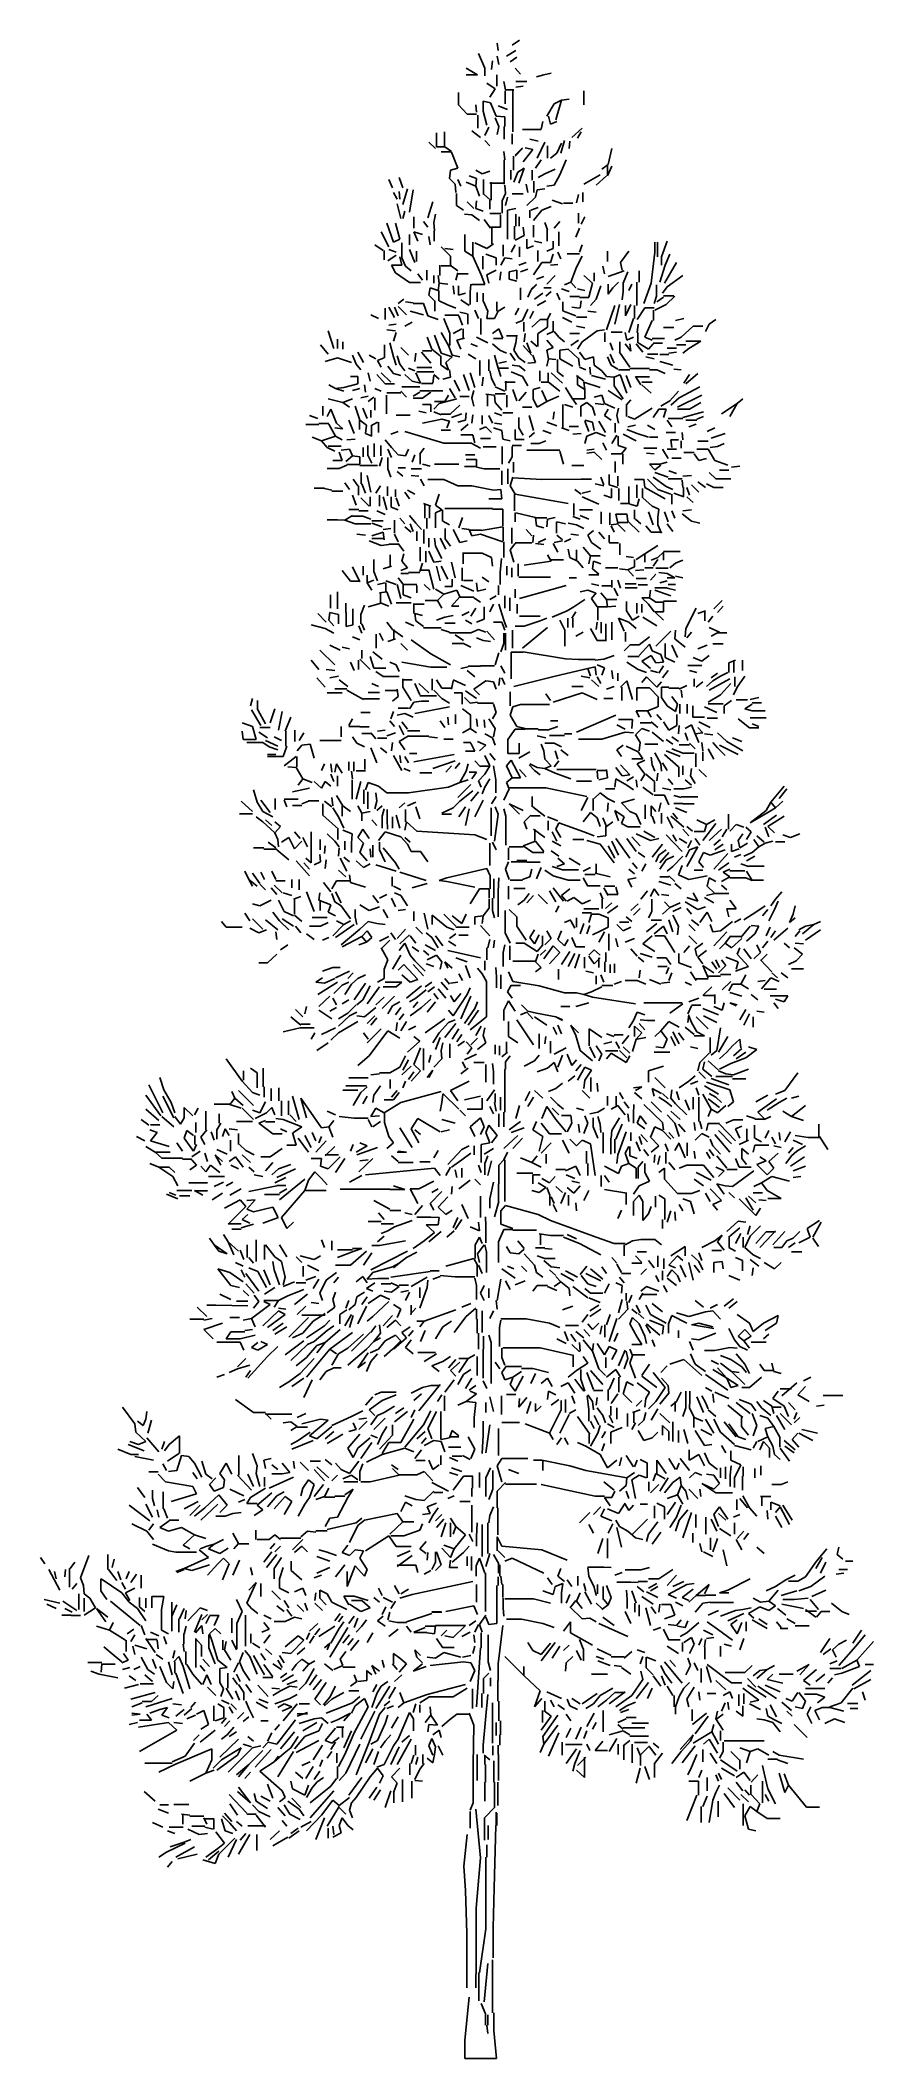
# Model space of a CAD drawing. Header units: metres. Extents: x -2.5 to 2, y 0 to 11.
import ezdxf

# ---------------------------------------------------------------- set-up
doc = ezdxf.new("R2010")
doc.units = ezdxf.units.M
doc.header["$LTSCALE"] = 0.2

msp = doc.modelspace()

# ---------------------------------------------------------------- linework, layer by layer
at = {"linetype": 'Continuous'}
for p, q in [((-0.097, 10.882), (-0.062, 10.801)), ((-0.097, 10.882), (-0.062, 10.801)), ((-0.097, 10.882), (-0.062, 10.801)), ((0.004, 10.937), (0.009, 10.897)), ((0.004, 10.937), (0.009, 10.897)), ((0.004, 10.937), (0.009, 10.897)), ((0.004, 10.937), (0.009, 10.897)), ((0.004, 10.937), (0.009, 10.897)), ((0.004, 10.937), (0.009, 10.897)), ((0.004, 10.937), (0.009, 10.897)), ((0.004, 10.937), (0.009, 10.897)), ((0.004, 10.937), (0.009, 10.897)), ((0.004, 10.937), (0.009, 10.897)), ((0.004, 10.937), (0.009, 10.897)), ((0.004, 10.937), (0.009, 10.897)), ((0.004, 10.937), (0.009, 10.897)), ((0.004, 10.937), (0.009, 10.897)), ((0.004, 10.937), (0.009, 10.897)), ((0.004, 10.937), (0.009, 10.897)), ((0.004, 10.937), (0.009, 10.897)), ((0.004, 10.937), (0.009, 10.897)), ((0.004, 10.937), (0.009, 10.897)), ((0.004, 10.866), (0.014, 10.821)), ((0.004, 10.866), (0.014, 10.821)), ((0.004, 10.866), (0.014, 10.821)), ((0.004, 10.866), (0.014, 10.821)), ((0.004, 10.866), (0.014, 10.821)), ((0.004, 10.866), (0.014, 10.821)), ((0.055, 10.866), (0.106, 10.897)), ((0.055, 10.866), (0.106, 10.897)), ((0.055, 10.866), (0.106, 10.897)), ((0.055, 10.866), (0.106, 10.897)), ((0.055, 10.866), (0.106, 10.897)), ((0.075, 10.836), (0.111, 10.861)), ((0.075, 10.836), (0.111, 10.861)), ((0.075, 10.836), (0.111, 10.861)), ((0.075, 10.836), (0.111, 10.861)), ((0.075, 10.836), (0.111, 10.861)), ((0.126, 10.953), (0.085, 10.927)), ((-0.163, 10.801), (-0.102, 10.765)), ((-0.163, 10.801), (-0.102, 10.765)), ((-0.163, 10.765), (-0.102, 10.765)), ((-0.163, 10.765), (-0.102, 10.765)), ((-0.163, 10.765), (-0.102, 10.765)), ((-0.163, 10.765), (-0.102, 10.765)), ((-0.163, 10.765), (-0.102, 10.765)), ((-0.163, 10.765), (-0.102, 10.765)), ((-0.163, 10.765), (-0.102, 10.765)), ((-0.163, 10.765), (-0.102, 10.765)), ((-0.163, 10.765), (-0.102, 10.765)), ((-0.163, 10.765), (-0.102, 10.765)), ((-0.163, 10.765), (-0.102, 10.765)), ((-0.163, 10.765), (-0.102, 10.765)), ((-0.163, 10.765), (-0.102, 10.765)), ((-0.163, 10.765), (-0.102, 10.765)), ((-0.163, 10.765), (-0.102, 10.765)), ((-0.163, 10.765), (-0.102, 10.765)), ((-0.163, 10.765), (-0.102, 10.765)), ((-0.163, 10.765), (-0.102, 10.765)), ((-0.163, 10.765), (-0.102, 10.765)), ((-0.163, 10.765), (-0.102, 10.765)), ((-0.163, 10.765), (-0.102, 10.765)), ((-0.163, 10.765), (-0.102, 10.765)), ((-0.163, 10.765), (-0.102, 10.765)), ((-0.163, 10.765), (-0.102, 10.765)), ((-0.163, 10.765), (-0.102, 10.765)), ((-0.163, 10.765), (-0.102, 10.765)), ((-0.163, 10.765), (-0.102, 10.765)), ((-0.163, 10.765), (-0.102, 10.765)), ((-0.163, 10.765), (-0.102, 10.765)), ((-0.062, 10.801), (-0.062, 10.76)), ((-0.062, 10.801), (-0.062, 10.76)), ((-0.062, 10.801), (-0.062, 10.76)), ((-0.026, 10.795), (-0.021, 10.841)), ((-0.026, 10.795), (-0.021, 10.841)), ((-0.026, 10.795), (-0.021, 10.841)), ((-0.026, 10.795), (-0.021, 10.841)), ((-0.026, 10.795), (-0.021, 10.841)), ((0.002, 10.765), (0.002, 10.704)), ((0.002, 10.765), (0.002, 10.704)), ((0.002, 10.765), (0.002, 10.704)), ((0.101, 10.801), (0.131, 10.77)), ((0.101, 10.801), (0.131, 10.77)), ((0.101, 10.801), (0.131, 10.77)), ((0.101, 10.801), (0.131, 10.77)), ((0.101, 10.801), (0.131, 10.77)), ((0.101, 10.801), (0.131, 10.77)), ((0.101, 10.801), (0.131, 10.77)), ((0.101, 10.801), (0.131, 10.77)), ((0.101, 10.801), (0.131, 10.77)), ((0.101, 10.801), (0.131, 10.77)), ((0.258, 10.765), (0.217, 10.755)), ((0.258, 10.765), (0.217, 10.755)), ((0.258, 10.765), (0.217, 10.755)), ((0.258, 10.765), (0.217, 10.755)), ((0.258, 10.765), (0.217, 10.755)), ((0.258, 10.765), (0.217, 10.755)), ((0.258, 10.765), (0.217, 10.755)), ((0.258, 10.765), (0.217, 10.755)), ((0.258, 10.765), (0.217, 10.755)), ((0.258, 10.765), (0.217, 10.755)), ((0.258, 10.765), (0.217, 10.755)), ((0.258, 10.765), (0.217, 10.755)), ((0.258, 10.765), (0.217, 10.755)), ((0.258, 10.765), (0.217, 10.755)), ((0.258, 10.765), (0.217, 10.755)), ((0.258, 10.765), (0.298, 10.775)), ((0.258, 10.765), (0.298, 10.775)), ((0.258, 10.765), (0.298, 10.775)), ((0.258, 10.765), (0.298, 10.775)), ((-0.206, 10.603), (-0.206, 10.669)), ((-0.206, 10.603), (-0.206, 10.669)), ((-0.206, 10.603), (-0.206, 10.669)), ((-0.206, 10.603), (-0.206, 10.669)), ((-0.206, 10.603), (-0.206, 10.669)), ((-0.206, 10.603), (-0.206, 10.669)), ((-0.206, 10.603), (-0.206, 10.669)), ((-0.206, 10.603), (-0.206, 10.669)), ((-0.051, 10.72), (-0.006, 10.689)), ((-0.051, 10.72), (-0.006, 10.689)), ((-0.051, 10.72), (-0.006, 10.689)), ((-0.051, 10.72), (-0.006, 10.689)), ((-0.051, 10.72), (-0.006, 10.689)), ((-0.051, 10.72), (-0.006, 10.689)), ((-0.051, 10.72), (-0.006, 10.689)), ((-0.051, 10.72), (-0.006, 10.689)), ((-0.051, 10.72), (-0.006, 10.689)), ((-0.051, 10.72), (-0.006, 10.689)), ((-0.051, 10.72), (-0.006, 10.689)), ((-0.051, 10.72), (-0.006, 10.689)), ((-0.006, 10.689), (-0.036, 10.644)), ((-0.006, 10.689), (-0.036, 10.644)), ((-0.006, 10.689), (-0.036, 10.644)), ((-0.006, 10.689), (-0.036, 10.644)), ((-0.006, 10.689), (-0.036, 10.644)), ((-0.006, 10.689), (-0.036, 10.644)), ((-0.006, 10.689), (-0.036, 10.644)), ((-0.006, 10.689), (-0.036, 10.644)), ((0.04, 10.73), (0.05, 10.684)), ((0.04, 10.73), (0.05, 10.684)), ((0.04, 10.73), (0.05, 10.684)), ((0.04, 10.73), (0.05, 10.684)), ((0.047, 10.679), (0.047, 10.608)), ((0.047, 10.679), (0.047, 10.608)), ((0.047, 10.679), (0.047, 10.608)), ((0.05, 10.684), (0.095, 10.684)), ((0.05, 10.684), (0.095, 10.684)), ((0.05, 10.684), (0.095, 10.684)), ((0.05, 10.684), (0.095, 10.684)), ((0.05, 10.684), (0.095, 10.684)), ((0.05, 10.684), (0.095, 10.684)), ((0.05, 10.684), (0.095, 10.684)), ((0.05, 10.684), (0.095, 10.684)), ((0.09, 10.684), (0.09, 10.456)), ((0.09, 10.684), (0.09, 10.456)), ((0.09, 10.684), (0.09, 10.456)), ((0.09, 10.684), (0.09, 10.456)), ((0.09, 10.684), (0.09, 10.456)), ((0.09, 10.684), (0.09, 10.456)), ((0.09, 10.684), (0.09, 10.456)), ((0.09, 10.684), (0.09, 10.456)), ((0.09, 10.684), (0.09, 10.456)), ((0.166, 10.73), (0.106, 10.73)), ((0.166, 10.73), (0.106, 10.73)), ((0.146, 10.704), (0.106, 10.699)), ((0.146, 10.704), (0.106, 10.699)), ((0.146, 10.704), (0.106, 10.699)), ((0.146, 10.704), (0.106, 10.699)), ((0.146, 10.704), (0.106, 10.699)), ((0.146, 10.704), (0.106, 10.699)), ((0.146, 10.704), (0.106, 10.699)), ((0.146, 10.704), (0.106, 10.699)), ((0.146, 10.704), (0.106, 10.699)), ((0.146, 10.704), (0.106, 10.699)), ((0.146, 10.704), (0.106, 10.699)), ((0.146, 10.704), (0.106, 10.699)), ((0.146, 10.704), (0.106, 10.699)), ((0.146, 10.704), (0.106, 10.699)), ((0.146, 10.704), (0.106, 10.699)), ((0.146, 10.704), (0.106, 10.699)), ((0.354, 10.628), (0.313, 10.608)), ((0.354, 10.628), (0.313, 10.608)), ((0.354, 10.628), (0.323, 10.522)), ((0.354, 10.628), (0.323, 10.522)), ((0.354, 10.628), (0.323, 10.522)), ((0.354, 10.628), (0.394, 10.633)), ((0.354, 10.628), (0.394, 10.633)), ((0.475, 10.679), (0.475, 10.603)), ((-0.158, 10.552), (-0.206, 10.603)), ((-0.158, 10.552), (-0.206, 10.603)), ((-0.158, 10.552), (-0.206, 10.603)), ((-0.158, 10.552), (-0.206, 10.603)), ((-0.158, 10.552), (-0.206, 10.603)), ((-0.158, 10.552), (-0.206, 10.603)), ((-0.158, 10.552), (-0.206, 10.603)), ((-0.158, 10.552), (-0.206, 10.603)), ((-0.107, 10.552), (-0.158, 10.552)), ((-0.107, 10.552), (-0.158, 10.552)), ((-0.107, 10.552), (-0.158, 10.552)), ((-0.107, 10.552), (-0.158, 10.552)), ((-0.107, 10.552), (-0.158, 10.552)), ((-0.107, 10.552), (-0.158, 10.552)), ((-0.107, 10.552), (-0.158, 10.552)), ((-0.107, 10.552), (-0.158, 10.552)), ((-0.112, 10.603), (-0.107, 10.562)), ((-0.112, 10.603), (-0.107, 10.562)), ((-0.112, 10.603), (-0.107, 10.562)), ((-0.112, 10.603), (-0.107, 10.562)), ((-0.112, 10.603), (-0.107, 10.562)), ((-0.112, 10.603), (-0.107, 10.562)), ((-0.112, 10.603), (-0.107, 10.562)), ((-0.112, 10.603), (-0.107, 10.562)), ((-0.112, 10.603), (-0.107, 10.562)), ((-0.1, 10.547), (-0.1, 10.476)), ((-0.1, 10.547), (-0.1, 10.476)), ((-0.1, 10.547), (-0.1, 10.476)), ((-0.1, 10.547), (-0.1, 10.476)), ((-0.072, 10.623), (-0.031, 10.613)), ((-0.072, 10.623), (-0.072, 10.568)), ((-0.072, 10.623), (-0.031, 10.613)), ((-0.072, 10.623), (-0.072, 10.568)), ((-0.072, 10.623), (-0.031, 10.613)), ((-0.072, 10.623), (-0.072, 10.568)), ((-0.072, 10.623), (-0.031, 10.613)), ((-0.072, 10.623), (-0.072, 10.568)), ((-0.072, 10.623), (-0.072, 10.568)), ((-0.072, 10.623), (-0.031, 10.613)), ((-0.072, 10.623), (-0.072, 10.568)), ((-0.072, 10.568), (-0.051, 10.492)), ((-0.072, 10.568), (-0.051, 10.492)), ((-0.072, 10.568), (-0.051, 10.492)), ((-0.072, 10.568), (-0.051, 10.492)), ((-0.072, 10.568), (-0.051, 10.492)), ((-0.072, 10.568), (-0.051, 10.492)), ((-0.072, 10.568), (-0.051, 10.492)), ((-0.072, 10.568), (-0.051, 10.492)), ((-0.031, 10.613), (-0.001, 10.542)), ((-0.031, 10.613), (-0.001, 10.542)), ((-0.031, 10.613), (-0.001, 10.542)), ((-0.031, 10.613), (-0.001, 10.542)), ((-0.031, 10.613), (-0.001, 10.542)), ((-0.031, 10.613), (-0.001, 10.542)), ((-0.031, 10.613), (-0.001, 10.542)), ((-0.031, 10.613), (-0.001, 10.542)), ((-0.031, 10.613), (-0.001, 10.542)), ((-0.031, 10.613), (-0.001, 10.542)), ((-0.006, 10.532), (0.014, 10.486)), ((-0.006, 10.532), (0.014, 10.486)), ((-0.006, 10.532), (0.014, 10.486)), ((-0.006, 10.532), (0.014, 10.486)), ((-0.006, 10.532), (0.014, 10.486)), ((-0.006, 10.532), (0.014, 10.486)), ((-0.006, 10.532), (0.014, 10.486)), ((-0.006, 10.532), (0.014, 10.486)), ((-0.006, 10.532), (0.014, 10.486)), ((-0.006, 10.532), (0.014, 10.486)), ((-0.001, 10.542), (0.045, 10.537)), ((-0.001, 10.542), (0.045, 10.537)), ((-0.001, 10.542), (0.045, 10.537)), ((-0.001, 10.542), (0.045, 10.537)), ((-0.001, 10.542), (0.045, 10.537)), ((-0.001, 10.542), (0.045, 10.537)), ((-0.001, 10.542), (0.045, 10.537)), ((-0.001, 10.542), (0.045, 10.537)), ((-0.001, 10.542), (0.045, 10.537)), ((-0.001, 10.542), (0.045, 10.537)), ((-0.001, 10.542), (0.045, 10.537)), ((-0.001, 10.542), (0.045, 10.537)), ((-0.001, 10.542), (0.045, 10.537)), ((-0.001, 10.542), (0.045, 10.537)), ((-0.001, 10.542), (0.045, 10.537)), ((-0.001, 10.542), (0.045, 10.537)), ((-0.001, 10.542), (0.045, 10.537)), ((0.009, 10.598), (0.06, 10.578)), ((0.009, 10.598), (0.06, 10.578)), ((0.009, 10.598), (0.06, 10.578)), ((0.045, 10.537), (0.045, 10.486)), ((0.045, 10.537), (0.045, 10.486)), ((0.313, 10.608), (0.273, 10.542)), ((0.313, 10.608), (0.273, 10.542)), ((0.293, 10.497), (0.283, 10.542)), ((0.293, 10.497), (0.283, 10.542)), ((0.293, 10.497), (0.283, 10.542)), ((-0.325, 10.375), (-0.325, 10.451)), ((-0.325, 10.375), (-0.325, 10.451)), ((-0.325, 10.375), (-0.325, 10.451)), ((-0.282, 10.375), (-0.282, 10.456)), ((-0.282, 10.375), (-0.282, 10.456)), ((-0.282, 10.375), (-0.282, 10.456)), ((-0.282, 10.375), (-0.282, 10.456)), ((-0.282, 10.375), (-0.282, 10.456)), ((-0.282, 10.375), (-0.282, 10.456)), ((-0.282, 10.375), (-0.282, 10.456)), ((-0.133, 10.461), (-0.087, 10.426)), ((-0.133, 10.461), (-0.087, 10.426)), ((-0.133, 10.461), (-0.087, 10.426)), ((-0.133, 10.461), (-0.087, 10.426)), ((-0.133, 10.461), (-0.087, 10.426)), ((-0.133, 10.461), (-0.087, 10.426)), ((-0.133, 10.461), (-0.087, 10.426)), ((-0.133, 10.461), (-0.087, 10.426)), ((-0.041, 10.481), (-0.062, 10.436)), ((-0.041, 10.481), (-0.062, 10.436)), ((-0.041, 10.481), (-0.062, 10.436)), ((-0.041, 10.481), (-0.062, 10.436)), ((-0.062, 10.41), (-0.036, 10.38)), ((-0.062, 10.41), (-0.036, 10.38)), ((-0.062, 10.41), (-0.036, 10.38)), ((-0.062, 10.41), (-0.036, 10.38)), ((-0.062, 10.41), (-0.036, 10.38)), ((-0.062, 10.41), (-0.036, 10.38)), ((0.014, 10.486), (0.004, 10.441)), ((0.014, 10.486), (0.004, 10.441)), ((0.014, 10.486), (0.004, 10.441)), ((0.014, 10.486), (0.004, 10.441)), ((0.042, 10.486), (0.042, 10.416)), ((0.042, 10.486), (0.042, 10.416)), ((0.042, 10.486), (0.042, 10.416)), ((0.042, 10.486), (0.042, 10.416)), ((0.042, 10.486), (0.042, 10.416)), ((0.042, 10.486), (0.042, 10.416)), ((0.042, 10.486), (0.042, 10.416)), ((0.042, 10.486), (0.042, 10.416)), ((0.085, 10.446), (0.085, 10.39)), ((0.085, 10.446), (0.085, 10.39)), ((0.085, 10.446), (0.085, 10.39)), ((0.085, 10.446), (0.085, 10.39)), ((0.085, 10.446), (0.085, 10.39)), ((0.085, 10.446), (0.085, 10.39)), ((0.242, 10.469), (0.141, 10.469)), ((0.242, 10.469), (0.141, 10.469)), ((0.182, 10.416), (0.227, 10.405)), ((0.252, 10.512), (0.242, 10.471)), ((0.252, 10.512), (0.242, 10.471)), ((0.328, 10.512), (0.293, 10.497)), ((0.328, 10.512), (0.293, 10.497)), ((0.328, 10.512), (0.293, 10.497)), ((0.369, 10.41), (0.349, 10.34)), ((0.369, 10.41), (0.349, 10.34)), ((0.369, 10.41), (0.349, 10.34)), ((0.399, 10.405), (0.394, 10.365)), ((0.399, 10.405), (0.394, 10.365)), ((0.399, 10.405), (0.394, 10.365)), ((0.399, 10.405), (0.394, 10.365)), ((0.399, 10.405), (0.394, 10.365)), ((0.399, 10.405), (0.394, 10.365)), ((0.399, 10.405), (0.394, 10.365)), ((0.399, 10.405), (0.394, 10.365)), ((0.399, 10.405), (0.394, 10.365)), ((0.399, 10.405), (0.394, 10.365)), ((0.399, 10.405), (0.394, 10.365)), ((0.399, 10.405), (0.394, 10.365)), ((0.399, 10.405), (0.394, 10.365)), ((0.399, 10.405), (0.394, 10.365)), ((0.399, 10.405), (0.394, 10.365)), ((0.399, 10.405), (0.394, 10.365)), ((0.399, 10.405), (0.394, 10.365)), ((0.399, 10.405), (0.394, 10.365)), ((0.399, 10.405), (0.394, 10.365)), ((0.41, 10.426), (0.465, 10.476)), ((0.41, 10.426), (0.465, 10.476)), ((0.46, 10.456), (0.44, 10.421)), ((0.46, 10.456), (0.44, 10.421)), ((-0.33, 10.365), (-0.366, 10.4)), ((-0.33, 10.365), (-0.366, 10.4)), ((-0.33, 10.365), (-0.366, 10.4)), ((-0.325, 10.375), (-0.279, 10.375)), ((-0.325, 10.375), (-0.279, 10.375)), ((-0.3, 10.347), (-0.244, 10.347)), ((-0.3, 10.347), (-0.244, 10.347)), ((-0.3, 10.347), (-0.244, 10.347)), ((-0.3, 10.347), (-0.244, 10.347)), ((-0.3, 10.347), (-0.244, 10.347)), ((-0.3, 10.347), (-0.244, 10.347)), ((-0.3, 10.347), (-0.244, 10.347)), ((-0.3, 10.347), (-0.244, 10.347)), ((-0.3, 10.347), (-0.244, 10.347)), ((-0.3, 10.347), (-0.244, 10.347)), ((-0.3, 10.347), (-0.244, 10.347)), ((-0.3, 10.347), (-0.244, 10.347)), ((-0.3, 10.347), (-0.244, 10.347)), ((-0.3, 10.347), (-0.244, 10.347)), ((-0.279, 10.375), (-0.244, 10.35)), ((-0.244, 10.345), (-0.209, 10.259)), ((-0.244, 10.345), (-0.209, 10.259)), ((0.04, 10.35), (0.045, 10.304)), ((0.04, 10.35), (0.045, 10.304)), ((0.04, 10.35), (0.045, 10.304)), ((0.04, 10.35), (0.045, 10.304)), ((0.042, 10.304), (0.042, 10.172)), ((0.042, 10.304), (0.042, 10.172)), ((0.042, 10.304), (0.042, 10.172)), ((0.042, 10.304), (0.042, 10.172)), ((0.042, 10.304), (0.042, 10.172)), ((0.093, 10.324), (0.093, 10.248)), ((0.093, 10.324), (0.093, 10.248)), ((0.093, 10.324), (0.093, 10.248)), ((0.093, 10.324), (0.093, 10.248)), ((0.093, 10.324), (0.093, 10.248)), ((0.093, 10.324), (0.093, 10.248)), ((0.093, 10.324), (0.093, 10.248)), ((0.093, 10.324), (0.093, 10.248)), ((0.093, 10.324), (0.093, 10.248)), ((0.093, 10.324), (0.093, 10.248)), ((0.093, 10.324), (0.093, 10.248)), ((0.141, 10.37), (0.101, 10.329)), ((0.141, 10.37), (0.101, 10.329)), ((0.141, 10.37), (0.101, 10.329)), ((0.141, 10.37), (0.101, 10.329)), ((0.141, 10.37), (0.101, 10.329)), ((0.141, 10.37), (0.101, 10.329)), ((0.141, 10.37), (0.101, 10.329)), ((0.141, 10.37), (0.101, 10.329)), ((0.141, 10.37), (0.101, 10.329)), ((0.141, 10.37), (0.101, 10.329)), ((0.141, 10.37), (0.101, 10.329)), ((0.141, 10.37), (0.101, 10.329)), ((0.141, 10.37), (0.101, 10.329)), ((0.141, 10.37), (0.101, 10.329)), ((0.141, 10.37), (0.101, 10.329)), ((0.141, 10.37), (0.101, 10.329)), ((0.141, 10.37), (0.101, 10.329)), ((0.141, 10.37), (0.101, 10.329)), ((0.141, 10.37), (0.101, 10.329)), ((0.141, 10.365), (0.101, 10.324)), ((0.141, 10.365), (0.101, 10.324)), ((0.141, 10.365), (0.101, 10.324)), ((0.141, 10.365), (0.101, 10.324)), ((0.141, 10.365), (0.101, 10.324)), ((0.141, 10.365), (0.101, 10.324)), ((0.197, 10.36), (0.146, 10.294)), ((0.156, 10.37), (0.197, 10.36)), ((0.156, 10.37), (0.197, 10.36)), ((0.156, 10.37), (0.197, 10.36)), ((0.156, 10.37), (0.197, 10.36)), ((0.156, 10.37), (0.197, 10.36)), ((0.156, 10.37), (0.197, 10.36)), ((0.156, 10.37), (0.197, 10.36)), ((0.156, 10.37), (0.197, 10.36)), ((0.156, 10.37), (0.197, 10.36)), ((0.242, 10.304), (0.212, 10.259)), ((0.242, 10.304), (0.212, 10.259)), ((0.222, 10.314), (0.263, 10.4)), ((0.222, 10.314), (0.263, 10.4)), ((0.278, 10.314), (0.278, 10.38)), ((0.278, 10.314), (0.278, 10.38)), ((0.328, 10.34), (0.293, 10.314)), ((0.328, 10.34), (0.293, 10.314)), ((0.328, 10.34), (0.293, 10.314)), ((0.328, 10.34), (0.293, 10.314)), ((0.328, 10.34), (0.293, 10.314)), ((0.328, 10.34), (0.293, 10.314)), ((0.328, 10.34), (0.293, 10.314)), ((0.328, 10.34), (0.293, 10.314)), ((0.354, 10.395), (0.328, 10.34)), ((0.354, 10.395), (0.328, 10.34)), ((0.354, 10.395), (0.328, 10.34)), ((0.354, 10.395), (0.328, 10.34)), ((0.354, 10.395), (0.328, 10.34)), ((0.354, 10.395), (0.328, 10.34)), ((0.344, 10.223), (0.379, 10.304)), ((0.607, 10.279), (0.627, 10.365)), ((0.607, 10.279), (0.627, 10.365)), ((0.607, 10.279), (0.627, 10.365)), ((0.607, 10.279), (0.627, 10.365)), ((0.607, 10.279), (0.627, 10.365)), ((-0.583, 10.198), (-0.563, 10.152)), ((-0.583, 10.198), (-0.563, 10.152)), ((-0.507, 10.152), (-0.528, 10.208)), ((-0.507, 10.152), (-0.528, 10.208)), ((-0.507, 10.152), (-0.528, 10.208)), ((-0.507, 10.152), (-0.528, 10.208)), ((-0.507, 10.152), (-0.528, 10.208)), ((-0.507, 10.152), (-0.528, 10.208)), ((-0.249, 10.248), (-0.254, 10.203)), ((-0.249, 10.248), (-0.254, 10.203)), ((-0.249, 10.248), (-0.254, 10.203)), ((-0.254, 10.203), (-0.224, 10.172)), ((-0.254, 10.203), (-0.224, 10.172)), ((-0.254, 10.203), (-0.224, 10.172)), ((-0.209, 10.259), (-0.249, 10.248)), ((-0.209, 10.259), (-0.249, 10.248)), ((-0.209, 10.259), (-0.249, 10.248)), ((-0.209, 10.198), (-0.193, 10.162)), ((-0.148, 10.218), (-0.107, 10.203)), ((-0.148, 10.218), (-0.107, 10.203)), ((-0.148, 10.218), (-0.107, 10.203)), ((-0.148, 10.218), (-0.107, 10.203)), ((-0.148, 10.218), (-0.107, 10.203)), ((-0.148, 10.218), (-0.107, 10.203)), ((-0.148, 10.218), (-0.107, 10.203)), ((-0.148, 10.218), (-0.107, 10.203)), ((-0.112, 10.248), (-0.077, 10.228)), ((-0.112, 10.248), (-0.077, 10.228)), ((-0.112, 10.248), (-0.077, 10.228)), ((-0.107, 10.203), (-0.112, 10.162)), ((-0.107, 10.203), (-0.112, 10.162)), ((-0.107, 10.203), (-0.112, 10.162)), ((-0.107, 10.203), (-0.112, 10.162)), ((-0.107, 10.203), (-0.112, 10.162)), ((-0.107, 10.203), (-0.112, 10.162)), ((-0.107, 10.203), (-0.112, 10.162)), ((-0.077, 10.228), (-0.036, 10.243)), ((-0.077, 10.228), (-0.036, 10.243)), ((-0.077, 10.228), (-0.036, 10.243)), ((-0.069, 10.198), (-0.069, 10.117)), ((-0.069, 10.198), (-0.069, 10.117)), ((0.078, 10.248), (0.078, 10.198)), ((0.078, 10.248), (0.078, 10.198)), ((0.078, 10.248), (0.078, 10.198)), ((0.078, 10.248), (0.078, 10.198)), ((0.078, 10.248), (0.078, 10.198)), ((0.078, 10.248), (0.078, 10.198)), ((0.078, 10.248), (0.078, 10.198)), ((0.116, 10.238), (0.095, 10.183)), ((0.116, 10.238), (0.095, 10.183)), ((0.116, 10.238), (0.095, 10.183)), ((0.151, 10.259), (0.116, 10.238)), ((0.151, 10.259), (0.116, 10.238)), ((0.151, 10.259), (0.116, 10.238)), ((0.151, 10.259), (0.121, 10.177)), ((0.194, 10.248), (0.194, 10.193)), ((0.204, 10.188), (0.204, 10.127)), ((0.263, 10.228), (0.227, 10.208)), ((0.263, 10.228), (0.227, 10.208)), ((0.263, 10.228), (0.227, 10.208)), ((0.263, 10.228), (0.227, 10.208)), ((0.263, 10.228), (0.227, 10.208)), ((0.263, 10.228), (0.227, 10.208)), ((0.263, 10.228), (0.227, 10.208)), ((0.263, 10.228), (0.227, 10.208)), ((0.263, 10.228), (0.227, 10.208)), ((0.318, 10.253), (0.263, 10.228)), ((0.318, 10.253), (0.263, 10.228)), ((0.318, 10.253), (0.263, 10.228)), ((0.318, 10.253), (0.263, 10.228)), ((0.318, 10.253), (0.263, 10.228)), ((0.318, 10.253), (0.263, 10.228)), ((0.318, 10.253), (0.263, 10.228)), ((0.318, 10.253), (0.263, 10.228)), ((0.318, 10.253), (0.263, 10.228)), ((0.344, 10.223), (0.313, 10.167)), ((0.344, 10.223), (0.313, 10.167)), ((0.344, 10.223), (0.313, 10.167)), ((0.344, 10.223), (0.313, 10.167)), ((0.344, 10.223), (0.313, 10.167)), ((0.344, 10.223), (0.313, 10.167)), ((0.344, 10.223), (0.313, 10.167)), ((0.344, 10.223), (0.313, 10.167)), ((0.562, 10.223), (0.475, 10.172)), ((0.562, 10.223), (0.475, 10.172)), ((0.562, 10.223), (0.475, 10.172)), ((0.562, 10.223), (0.475, 10.172)), ((0.562, 10.223), (0.475, 10.172)), ((0.562, 10.223), (0.475, 10.172)), ((0.597, 10.218), (0.541, 10.167)), ((0.597, 10.218), (0.541, 10.167)), ((0.597, 10.218), (0.541, 10.167)), ((0.597, 10.218), (0.541, 10.167)), ((0.607, 10.279), (0.572, 10.253)), ((0.607, 10.279), (0.572, 10.253)), ((0.607, 10.279), (0.572, 10.253)), ((0.607, 10.279), (0.572, 10.253)), ((0.607, 10.279), (0.572, 10.253)), ((0.607, 10.279), (0.572, 10.253)), ((0.607, 10.279), (0.572, 10.253)), ((0.607, 10.279), (0.572, 10.253)), ((0.602, 10.269), (0.602, 10.218)), ((0.602, 10.269), (0.602, 10.218)), ((0.627, 10.269), (0.602, 10.218)), ((0.602, 10.269), (0.602, 10.218)), ((0.602, 10.269), (0.602, 10.218)), ((0.602, 10.269), (0.602, 10.218)), ((0.602, 10.269), (0.602, 10.218)), ((0.602, 10.269), (0.602, 10.218)), ((0.602, 10.269), (0.602, 10.218)), ((0.602, 10.269), (0.602, 10.218)), ((0.627, 10.269), (0.602, 10.218)), ((0.602, 10.269), (0.602, 10.218)), ((0.602, 10.269), (0.602, 10.218)), ((0.602, 10.269), (0.602, 10.218)), ((0.627, 10.269), (0.602, 10.218)), ((-0.558, 10.127), (-0.538, 10.091)), ((-0.558, 10.127), (-0.538, 10.091)), ((-0.558, 10.127), (-0.538, 10.091)), ((-0.558, 10.127), (-0.538, 10.091)), ((-0.558, 10.127), (-0.538, 10.091)), ((-0.528, 10.132), (-0.523, 10.091)), ((-0.528, 10.132), (-0.523, 10.091)), ((-0.528, 10.132), (-0.523, 10.091)), ((-0.528, 10.132), (-0.523, 10.091)), ((-0.528, 10.132), (-0.523, 10.091)), ((-0.528, 10.132), (-0.523, 10.091)), ((-0.482, 10.147), (-0.507, 10.061)), ((-0.482, 10.147), (-0.507, 10.061)), ((-0.482, 10.147), (-0.507, 10.061)), ((-0.482, 10.147), (-0.507, 10.061)), ((-0.482, 10.147), (-0.507, 10.061)), ((-0.472, 10.02), (-0.452, 10.142)), ((-0.472, 10.02), (-0.452, 10.142)), ((-0.224, 10.172), (-0.219, 10.127)), ((-0.224, 10.172), (-0.219, 10.127)), ((-0.224, 10.172), (-0.219, 10.127)), ((-0.216, 10.122), (-0.216, 10.056)), ((-0.216, 10.122), (-0.216, 10.056)), ((-0.216, 10.122), (-0.216, 10.056)), ((-0.216, 10.122), (-0.216, 10.056)), ((-0.216, 10.122), (-0.216, 10.056)), ((-0.216, 10.122), (-0.216, 10.056)), ((-0.216, 10.122), (-0.216, 10.056)), ((-0.216, 10.122), (-0.216, 10.056)), ((-0.216, 10.122), (-0.216, 10.056)), ((-0.216, 10.122), (-0.216, 10.056)), ((-0.216, 10.122), (-0.216, 10.056)), ((-0.216, 10.122), (-0.216, 10.056)), ((-0.216, 10.122), (-0.216, 10.056)), ((-0.216, 10.122), (-0.216, 10.056)), ((-0.216, 10.122), (-0.216, 10.056)), ((-0.216, 10.122), (-0.216, 10.056)), ((-0.216, 10.122), (-0.216, 10.056)), ((-0.216, 10.122), (-0.216, 10.056)), ((-0.216, 10.122), (-0.216, 10.056)), ((-0.216, 10.122), (-0.216, 10.056)), ((-0.163, 10.183), (-0.112, 10.162)), ((-0.163, 10.183), (-0.112, 10.162)), ((-0.163, 10.183), (-0.112, 10.162)), ((-0.163, 10.183), (-0.112, 10.162)), ((-0.163, 10.183), (-0.112, 10.162)), ((-0.163, 10.183), (-0.112, 10.162)), ((-0.163, 10.183), (-0.112, 10.162)), ((-0.112, 10.162), (-0.092, 10.107)), ((-0.112, 10.162), (-0.092, 10.107)), ((-0.112, 10.162), (-0.092, 10.107)), ((-0.112, 10.162), (-0.092, 10.107)), ((-0.107, 10.081), (-0.112, 10.041)), ((-0.107, 10.081), (-0.112, 10.041)), ((-0.107, 10.081), (-0.112, 10.041)), ((-0.107, 10.081), (-0.112, 10.041)), ((-0.107, 10.081), (-0.112, 10.041)), ((-0.107, 10.081), (-0.112, 10.041)), ((-0.067, 10.117), (-0.031, 10.086)), ((-0.036, 10.177), (0.04, 10.177)), ((-0.036, 10.177), (0.04, 10.177)), ((-0.036, 10.177), (0.04, 10.177)), ((-0.036, 10.177), (0.04, 10.177)), ((-0.036, 10.177), (0.04, 10.177)), ((-0.036, 10.177), (0.04, 10.177)), ((-0.036, 10.177), (0.04, 10.177)), ((-0.036, 10.177), (0.04, 10.177)), ((-0.036, 10.086), (-0.036, 10.036)), ((-0.029, 10.183), (-0.029, 10.086)), ((-0.029, 10.183), (-0.029, 10.086)), ((-0.029, 10.183), (-0.029, 10.086)), ((-0.029, 10.183), (-0.029, 10.086)), ((-0.029, 10.183), (-0.029, 10.086)), ((0.05, 10.122), (0.032, 10.081)), ((0.032, 10.081), (0.032, 10.015)), ((0.045, 10.167), (0.05, 10.122)), ((0.045, 10.167), (0.05, 10.122)), ((0.045, 10.167), (0.05, 10.122)), ((0.045, 10.167), (0.05, 10.122)), ((0.05, 10.056), (0.06, 10.101)), ((0.146, 10.119), (0.085, 10.119)), ((0.146, 10.119), (0.085, 10.119)), ((0.146, 10.119), (0.085, 10.119)), ((0.171, 10.127), (0.161, 10.172)), ((0.212, 10.101), (0.166, 10.056)), ((0.212, 10.101), (0.166, 10.056)), ((0.212, 10.101), (0.166, 10.056)), ((0.212, 10.101), (0.166, 10.056)), ((0.222, 10.142), (0.212, 10.101)), ((0.222, 10.142), (0.212, 10.101)), ((0.222, 10.142), (0.212, 10.101)), ((0.222, 10.142), (0.212, 10.101)), ((0.263, 10.147), (0.222, 10.142)), ((0.263, 10.147), (0.222, 10.142)), ((0.263, 10.147), (0.222, 10.142)), ((0.263, 10.147), (0.222, 10.142)), ((0.313, 10.167), (0.273, 10.162)), ((0.313, 10.167), (0.273, 10.162)), ((0.313, 10.167), (0.273, 10.162)), ((0.313, 10.167), (0.273, 10.162)), ((0.313, 10.167), (0.273, 10.162)), ((0.313, 10.167), (0.273, 10.162)), ((0.313, 10.167), (0.273, 10.162)), ((0.313, 10.167), (0.273, 10.162)), ((0.359, 10.066), (0.303, 10.086)), ((0.359, 10.066), (0.303, 10.086)), ((0.359, 10.066), (0.303, 10.086)), ((0.445, 10.117), (0.435, 10.071)), ((0.445, 10.117), (0.435, 10.071)), ((0.445, 10.117), (0.435, 10.071)), ((0.445, 10.117), (0.435, 10.071)), ((0.468, 10.127), (0.468, 10.076)), ((0.468, 10.127), (0.468, 10.076)), ((0.468, 10.127), (0.468, 10.076)), ((0.468, 10.127), (0.468, 10.076)), ((-0.538, 10.066), (-0.518, 9.985)), ((-0.538, 10.066), (-0.518, 9.985)), ((-0.538, 10.066), (-0.518, 9.985)), ((-0.538, 10.066), (-0.518, 9.985)), ((-0.497, 10.025), (-0.507, 9.985)), ((-0.497, 10.025), (-0.507, 9.985)), ((-0.497, 10.025), (-0.507, 9.985)), ((-0.497, 10.025), (-0.507, 9.985)), ((-0.497, 10.025), (-0.507, 9.985)), ((-0.447, 9.995), (-0.447, 9.934)), ((-0.447, 9.995), (-0.447, 9.934)), ((-0.447, 9.995), (-0.447, 9.934)), ((-0.447, 9.995), (-0.447, 9.934)), ((-0.447, 9.995), (-0.447, 9.934)), ((-0.447, 9.995), (-0.447, 9.934)), ((-0.371, 9.939), (-0.396, 9.97)), ((-0.371, 9.939), (-0.396, 9.97)), ((-0.371, 9.939), (-0.396, 9.97)), ((-0.371, 9.939), (-0.396, 9.97)), ((-0.371, 9.939), (-0.396, 9.97)), ((-0.371, 9.99), (-0.345, 10.076)), ((-0.371, 9.99), (-0.345, 10.076)), ((-0.371, 9.99), (-0.345, 10.076)), ((-0.371, 9.99), (-0.345, 10.076)), ((-0.371, 9.99), (-0.345, 10.076)), ((-0.371, 9.99), (-0.345, 10.076)), ((-0.34, 9.965), (-0.33, 10.01)), ((-0.34, 9.965), (-0.33, 10.01)), ((-0.34, 9.965), (-0.33, 10.01)), ((-0.216, 10.056), (-0.178, 10.031)), ((-0.216, 10.056), (-0.178, 10.031)), ((-0.216, 10.056), (-0.178, 10.031)), ((-0.216, 10.056), (-0.178, 10.031)), ((-0.216, 10.056), (-0.178, 10.031)), ((-0.216, 10.056), (-0.178, 10.031)), ((-0.216, 10.056), (-0.178, 10.031)), ((-0.216, 10.056), (-0.178, 10.031)), ((-0.216, 10.056), (-0.178, 10.031)), ((-0.216, 10.056), (-0.178, 10.031)), ((-0.216, 10.056), (-0.178, 10.031)), ((-0.216, 10.056), (-0.178, 10.031)), ((-0.216, 10.056), (-0.178, 10.031)), ((-0.216, 10.056), (-0.178, 10.031)), ((-0.216, 10.056), (-0.178, 10.031)), ((-0.216, 10.056), (-0.178, 10.031)), ((-0.216, 10.056), (-0.178, 10.031)), ((-0.216, 10.056), (-0.178, 10.031)), ((-0.216, 10.056), (-0.178, 10.031)), ((-0.216, 10.056), (-0.178, 10.031)), ((-0.173, 10.01), (-0.133, 10.005)), ((-0.173, 10.01), (-0.133, 10.005)), ((-0.173, 10.01), (-0.133, 10.005)), ((-0.173, 10.01), (-0.133, 10.005)), ((-0.122, 10.041), (-0.158, 10.076)), ((-0.122, 10.041), (-0.158, 10.076)), ((-0.122, 10.041), (-0.158, 10.076)), ((-0.122, 10.041), (-0.158, 10.076)), ((-0.122, 10.041), (-0.158, 10.076)), ((-0.122, 10.041), (-0.158, 10.076)), ((-0.133, 10.005), (-0.092, 9.975)), ((-0.133, 10.005), (-0.092, 9.975)), ((-0.133, 10.005), (-0.092, 9.975)), ((-0.112, 10.041), (-0.072, 10.025)), ((-0.112, 10.041), (-0.072, 10.025)), ((-0.112, 10.041), (-0.072, 10.025)), ((-0.112, 10.041), (-0.072, 10.025)), ((-0.112, 10.041), (-0.072, 10.025)), ((-0.112, 10.041), (-0.072, 10.025)), ((-0.112, 10.041), (-0.072, 10.025)), ((-0.112, 10.041), (-0.072, 10.025)), ((-0.112, 10.041), (-0.072, 10.025)), ((-0.112, 10.041), (-0.072, 10.025)), ((-0.112, 10.041), (-0.072, 10.025)), ((-0.112, 10.041), (-0.072, 10.025)), ((-0.067, 9.98), (-0.031, 9.934)), ((-0.036, 10.013), (0.025, 10.013)), ((-0.036, 10.013), (0.025, 10.013)), ((0.022, 10.005), (0.022, 9.939)), ((0.022, 10.005), (0.022, 9.939)), ((0.022, 10.005), (0.022, 9.939)), ((0.022, 10.005), (0.022, 9.939)), ((0.022, 10.005), (0.022, 9.939)), ((0.022, 10.005), (0.022, 9.939)), ((0.106, 10.041), (0.06, 10.031)), ((0.06, 10.031), (0.06, 9.873)), ((0.106, 10.01), (0.106, 9.944)), ((0.106, 10.01), (0.106, 9.944)), ((0.123, 9.995), (0.123, 9.944)), ((0.123, 9.995), (0.123, 9.944)), ((0.182, 10.031), (0.182, 9.99)), ((0.182, 10.031), (0.182, 9.99)), ((0.182, 10.031), (0.182, 9.99)), ((0.227, 10.046), (0.187, 10.031)), ((0.227, 10.046), (0.187, 10.031)), ((0.227, 10.046), (0.187, 10.031)), ((0.227, 10.046), (0.187, 10.031)), ((0.227, 10.046), (0.187, 10.031)), ((0.227, 10.046), (0.187, 10.031)), ((0.227, 10.046), (0.187, 10.031)), ((0.227, 10.046), (0.187, 10.031)), ((0.227, 10.046), (0.187, 10.031)), ((0.227, 10.046), (0.187, 10.031)), ((0.247, 10.031), (0.202, 9.975)), ((0.247, 10.031), (0.202, 9.975)), ((0.247, 10.031), (0.202, 9.975)), ((0.247, 10.031), (0.202, 9.975)), ((0.247, 10.031), (0.202, 9.975)), ((0.247, 10.031), (0.202, 9.975)), ((0.298, 10.051), (0.247, 10.031)), ((0.298, 10.051), (0.247, 10.031)), ((0.298, 10.051), (0.247, 10.031)), ((0.298, 10.051), (0.247, 10.031)), ((0.298, 10.051), (0.247, 10.031)), ((0.344, 9.97), (0.313, 9.934)), ((0.344, 9.97), (0.313, 9.934)), ((0.344, 9.97), (0.313, 9.934)), ((0.344, 9.97), (0.313, 9.934)), ((0.344, 9.97), (0.313, 9.934)), ((0.344, 9.97), (0.313, 9.934)), ((0.344, 9.97), (0.313, 9.934)), ((0.344, 9.97), (0.313, 9.934)), ((0.415, 10.069), (0.364, 10.069)), ((0.415, 10.069), (0.364, 10.069)), ((0.445, 10.015), (0.445, 9.96)), ((0.48, 9.995), (0.46, 9.955)), ((0.48, 9.995), (0.46, 9.955)), ((0.48, 9.995), (0.46, 9.955)), ((0.48, 9.995), (0.46, 9.955)), ((0.48, 9.995), (0.46, 9.955)), ((0.48, 9.995), (0.46, 9.955)), ((0.48, 9.995), (0.46, 9.955)), ((0.48, 9.995), (0.46, 9.955)), ((0.48, 9.995), (0.46, 9.955)), ((-0.583, 9.833), (-0.624, 9.914)), ((-0.583, 9.833), (-0.624, 9.914)), ((-0.583, 9.833), (-0.624, 9.914)), ((-0.583, 9.833), (-0.624, 9.914)), ((-0.583, 9.833), (-0.624, 9.914)), ((-0.558, 9.858), (-0.594, 9.96)), ((-0.558, 9.858), (-0.594, 9.96)), ((-0.558, 9.858), (-0.594, 9.96)), ((-0.558, 9.858), (-0.594, 9.96)), ((-0.558, 9.858), (-0.594, 9.96)), ((-0.523, 9.873), (-0.558, 9.858)), ((-0.523, 9.873), (-0.558, 9.858)), ((-0.523, 9.873), (-0.548, 9.96)), ((-0.523, 9.873), (-0.548, 9.96)), ((-0.523, 9.873), (-0.548, 9.96)), ((-0.523, 9.873), (-0.548, 9.96)), ((-0.523, 9.873), (-0.548, 9.96)), ((-0.523, 9.873), (-0.548, 9.96)), ((-0.523, 9.873), (-0.548, 9.96)), ((-0.523, 9.873), (-0.548, 9.96)), ((-0.472, 9.843), (-0.472, 9.899)), ((-0.472, 9.843), (-0.472, 9.899)), ((-0.472, 9.843), (-0.472, 9.899)), ((-0.472, 9.843), (-0.472, 9.899)), ((-0.472, 9.843), (-0.472, 9.899)), ((-0.472, 9.843), (-0.472, 9.899)), ((-0.472, 9.843), (-0.472, 9.899)), ((-0.472, 9.843), (-0.472, 9.899)), ((-0.447, 9.914), (-0.401, 9.899)), ((-0.447, 9.914), (-0.426, 9.863)), ((-0.447, 9.914), (-0.401, 9.899)), ((-0.447, 9.914), (-0.401, 9.899)), ((-0.447, 9.914), (-0.401, 9.899)), ((-0.447, 9.914), (-0.426, 9.863)), ((-0.447, 9.914), (-0.401, 9.899)), ((-0.447, 9.914), (-0.426, 9.863)), ((-0.366, 9.889), (-0.36, 9.843)), ((-0.366, 9.889), (-0.36, 9.843)), ((-0.366, 9.889), (-0.36, 9.843)), ((-0.366, 9.889), (-0.36, 9.843)), ((-0.34, 9.965), (-0.335, 9.919)), ((-0.34, 9.965), (-0.335, 9.919)), ((-0.34, 9.965), (-0.335, 9.919)), ((-0.34, 9.965), (-0.335, 9.919)), ((-0.338, 9.919), (-0.338, 9.863)), ((-0.338, 9.919), (-0.338, 9.863)), ((-0.338, 9.919), (-0.338, 9.863)), ((-0.171, 9.808), (-0.171, 9.899)), ((-0.127, 9.858), (-0.127, 9.782)), ((-0.127, 9.858), (-0.127, 9.782)), ((-0.127, 9.858), (-0.127, 9.782)), ((0.022, 9.939), (-0.031, 9.939)), ((0.022, 9.939), (-0.031, 9.939)), ((0.022, 9.939), (-0.031, 9.939)), ((0.022, 9.939), (-0.031, 9.939)), ((0.022, 9.939), (-0.031, 9.939)), ((0.022, 9.939), (-0.031, 9.939)), ((-0.024, 9.934), (-0.024, 9.848)), ((-0.024, 9.934), (-0.024, 9.848)), ((-0.024, 9.934), (-0.024, 9.848)), ((-0.024, 9.934), (-0.024, 9.848)), ((0.098, 9.944), (0.098, 9.873)), ((0.098, 9.944), (0.098, 9.873)), ((0.098, 9.944), (0.098, 9.873)), ((0.151, 9.894), (0.101, 9.868)), ((0.151, 9.894), (0.101, 9.868)), ((0.151, 9.894), (0.101, 9.868)), ((0.151, 9.894), (0.101, 9.868)), ((0.151, 9.894), (0.101, 9.868)), ((0.146, 9.939), (0.151, 9.894)), ((0.146, 9.939), (0.151, 9.894)), ((0.146, 9.939), (0.151, 9.894)), ((0.146, 9.939), (0.151, 9.894)), ((0.146, 9.939), (0.151, 9.894)), ((0.166, 9.873), (0.166, 9.823)), ((0.166, 9.873), (0.166, 9.823)), ((0.166, 9.873), (0.166, 9.823)), ((0.166, 9.873), (0.166, 9.823)), ((0.166, 9.873), (0.166, 9.823)), ((0.166, 9.873), (0.166, 9.823)), ((0.166, 9.873), (0.166, 9.823)), ((0.166, 9.873), (0.166, 9.823)), ((0.166, 9.873), (0.166, 9.823)), ((0.166, 9.873), (0.166, 9.823)), ((0.166, 9.873), (0.166, 9.823)), ((0.166, 9.873), (0.166, 9.823)), ((0.166, 9.873), (0.166, 9.823)), ((0.166, 9.873), (0.166, 9.823)), ((0.166, 9.873), (0.166, 9.823)), ((0.166, 9.873), (0.166, 9.823)), ((0.166, 9.873), (0.166, 9.823)), ((0.166, 9.873), (0.166, 9.823)), ((0.202, 9.949), (0.202, 9.884)), ((0.207, 9.863), (0.247, 9.853)), ((0.207, 9.863), (0.247, 9.853)), ((0.207, 9.863), (0.247, 9.853)), ((0.207, 9.863), (0.247, 9.853)), ((0.207, 9.863), (0.247, 9.853)), ((0.207, 9.863), (0.247, 9.853)), ((0.278, 9.924), (0.263, 9.965)), ((0.278, 9.924), (0.263, 9.965)), ((0.278, 9.924), (0.263, 9.965)), ((0.278, 9.924), (0.263, 9.965)), ((0.278, 9.924), (0.263, 9.965)), ((0.278, 9.924), (0.263, 9.965)), ((0.278, 9.924), (0.263, 9.965)), ((0.275, 9.924), (0.275, 9.863)), ((0.308, 9.863), (0.308, 9.823)), ((0.308, 9.863), (0.308, 9.823)), ((0.308, 9.863), (0.308, 9.823)), ((0.308, 9.863), (0.308, 9.823)), ((0.308, 9.863), (0.308, 9.823)), ((0.308, 9.863), (0.308, 9.823)), ((0.308, 9.863), (0.308, 9.823)), ((0.308, 9.863), (0.308, 9.823)), ((0.308, 9.863), (0.308, 9.823)), ((0.339, 9.914), (0.339, 9.838)), ((0.339, 9.914), (0.339, 9.838)), ((0.339, 9.914), (0.339, 9.838)), ((0.45, 9.934), (0.43, 9.884)), ((0.86, 9.858), (0.86, 9.803)), ((0.86, 9.858), (0.86, 9.803)), ((0.86, 9.858), (0.86, 9.803)), ((0.86, 9.858), (0.86, 9.803)), ((0.86, 9.858), (0.86, 9.803)), ((0.86, 9.858), (0.86, 9.803)), ((0.86, 9.858), (0.86, 9.803)), ((0.86, 9.858), (0.86, 9.803)), ((0.86, 9.858), (0.86, 9.803)), ((0.86, 9.858), (0.86, 9.803)), ((0.86, 9.858), (0.86, 9.803)), ((0.86, 9.858), (0.86, 9.803)), ((0.86, 9.858), (0.86, 9.803)), ((0.86, 9.858), (0.86, 9.803)), ((0.873, 9.858), (0.873, 9.777)), ((0.873, 9.858), (0.873, 9.777)), ((0.896, 9.777), (0.926, 9.863)), ((0.896, 9.777), (0.926, 9.863)), ((0.896, 9.777), (0.926, 9.863)), ((-0.614, 9.813), (-0.659, 9.843)), ((-0.614, 9.813), (-0.659, 9.843)), ((-0.614, 9.813), (-0.659, 9.843)), ((-0.614, 9.813), (-0.659, 9.843)), ((-0.609, 9.813), (-0.609, 9.762)), ((-0.609, 9.813), (-0.609, 9.762)), ((-0.609, 9.813), (-0.609, 9.762)), ((-0.543, 9.787), (-0.588, 9.757)), ((-0.543, 9.787), (-0.588, 9.757)), ((-0.543, 9.787), (-0.588, 9.757)), ((-0.543, 9.787), (-0.588, 9.757)), ((-0.543, 9.787), (-0.588, 9.757)), ((-0.543, 9.787), (-0.588, 9.757)), ((-0.543, 9.787), (-0.588, 9.757)), ((-0.543, 9.787), (-0.588, 9.757)), ((-0.583, 9.818), (-0.543, 9.803)), ((-0.583, 9.818), (-0.543, 9.803)), ((-0.583, 9.818), (-0.543, 9.803)), ((-0.583, 9.818), (-0.543, 9.803)), ((-0.523, 9.777), (-0.512, 9.732)), ((-0.523, 9.777), (-0.512, 9.732)), ((-0.512, 9.853), (-0.512, 9.772)), ((-0.512, 9.853), (-0.512, 9.772)), ((-0.512, 9.853), (-0.512, 9.772)), ((-0.512, 9.853), (-0.512, 9.772)), ((-0.512, 9.853), (-0.512, 9.772)), ((-0.512, 9.853), (-0.512, 9.772)), ((-0.512, 9.772), (-0.492, 9.727)), ((-0.512, 9.772), (-0.492, 9.727)), ((-0.512, 9.772), (-0.492, 9.727)), ((-0.512, 9.772), (-0.492, 9.727)), ((-0.512, 9.772), (-0.492, 9.727)), ((-0.512, 9.772), (-0.492, 9.727)), ((-0.472, 9.818), (-0.442, 9.747)), ((-0.472, 9.818), (-0.442, 9.747)), ((-0.472, 9.818), (-0.442, 9.747)), ((-0.472, 9.818), (-0.442, 9.747)), ((-0.472, 9.818), (-0.442, 9.747)), ((-0.472, 9.818), (-0.442, 9.747)), ((-0.472, 9.818), (-0.442, 9.747)), ((-0.434, 9.808), (-0.434, 9.752)), ((-0.3, 9.833), (-0.249, 9.782)), ((-0.279, 9.823), (-0.234, 9.818)), ((-0.279, 9.823), (-0.234, 9.818)), ((-0.279, 9.823), (-0.234, 9.818)), ((-0.279, 9.823), (-0.234, 9.818)), ((-0.279, 9.823), (-0.234, 9.818)), ((-0.279, 9.823), (-0.234, 9.818)), ((-0.279, 9.823), (-0.234, 9.818)), ((-0.279, 9.823), (-0.234, 9.818)), ((-0.279, 9.823), (-0.234, 9.818)), ((-0.249, 9.782), (-0.249, 9.727)), ((-0.127, 9.782), (-0.171, 9.808)), ((-0.127, 9.782), (-0.082, 9.681)), ((-0.127, 9.782), (-0.082, 9.681)), ((-0.127, 9.782), (-0.082, 9.681)), ((-0.051, 9.823), (-0.117, 9.853)), ((-0.051, 9.823), (-0.117, 9.853)), ((-0.051, 9.823), (-0.117, 9.853)), ((-0.074, 9.782), (-0.074, 9.711)), ((-0.074, 9.782), (-0.074, 9.711)), ((-0.074, 9.782), (-0.074, 9.711)), ((-0.074, 9.782), (-0.074, 9.711)), ((-0.074, 9.782), (-0.074, 9.711)), ((-0.074, 9.782), (-0.074, 9.711)), ((-0.057, 9.792), (-0.001, 9.772)), ((-0.016, 9.848), (-0.051, 9.823)), ((-0.016, 9.848), (-0.051, 9.823)), ((-0.001, 9.772), (-0.001, 9.732)), ((-0.001, 9.772), (-0.001, 9.732)), ((-0.001, 9.772), (-0.001, 9.732)), ((-0.001, 9.772), (-0.001, 9.732)), ((-0.001, 9.772), (-0.001, 9.732)), ((0.045, 9.772), (0.025, 9.732)), ((0.045, 9.772), (0.025, 9.732)), ((0.045, 9.772), (0.025, 9.732)), ((0.037, 9.843), (0.037, 9.782)), ((0.037, 9.843), (0.037, 9.782)), ((0.037, 9.843), (0.037, 9.782)), ((0.045, 9.772), (0.085, 9.767)), ((0.045, 9.772), (0.085, 9.767)), ((0.045, 9.772), (0.085, 9.767)), ((0.045, 9.772), (0.085, 9.767)), ((0.045, 9.772), (0.085, 9.767)), ((0.045, 9.772), (0.085, 9.767)), ((0.045, 9.772), (0.085, 9.767)), ((0.08, 9.803), (0.101, 9.843)), ((0.126, 9.833), (0.126, 9.777)), ((0.166, 9.823), (0.202, 9.838)), ((0.166, 9.823), (0.202, 9.838)), ((0.166, 9.823), (0.202, 9.838)), ((0.166, 9.823), (0.202, 9.838)), ((0.166, 9.823), (0.202, 9.838)), ((0.166, 9.823), (0.202, 9.838)), ((0.166, 9.823), (0.202, 9.838)), ((0.166, 9.823), (0.202, 9.838)), ((0.166, 9.823), (0.202, 9.838)), ((0.166, 9.823), (0.202, 9.838)), ((0.166, 9.823), (0.202, 9.838)), ((0.166, 9.823), (0.202, 9.838)), ((0.166, 9.823), (0.202, 9.838)), ((0.166, 9.823), (0.202, 9.838)), ((0.166, 9.823), (0.202, 9.838)), ((0.166, 9.823), (0.202, 9.838)), ((0.166, 9.823), (0.202, 9.838)), ((0.166, 9.823), (0.202, 9.838)), ((0.225, 9.813), (0.225, 9.752)), ((0.225, 9.813), (0.225, 9.752)), ((0.308, 9.823), (0.273, 9.808)), ((0.308, 9.823), (0.273, 9.808)), ((0.308, 9.823), (0.273, 9.808)), ((0.308, 9.823), (0.273, 9.808)), ((0.308, 9.823), (0.273, 9.808)), ((0.308, 9.823), (0.273, 9.808)), ((0.308, 9.823), (0.273, 9.808)), ((0.308, 9.823), (0.273, 9.808)), ((0.308, 9.823), (0.273, 9.808)), ((0.308, 9.792), (0.293, 9.747)), ((0.308, 9.792), (0.293, 9.747)), ((0.308, 9.792), (0.293, 9.747)), ((0.308, 9.792), (0.293, 9.747)), ((0.308, 9.792), (0.293, 9.747)), ((0.308, 9.792), (0.293, 9.747)), ((0.308, 9.792), (0.293, 9.747)), ((0.308, 9.792), (0.293, 9.747)), ((0.334, 9.803), (0.349, 9.767)), ((0.334, 9.803), (0.349, 9.767)), ((0.45, 9.795), (0.384, 9.795)), ((0.45, 9.795), (0.384, 9.795)), ((0.45, 9.795), (0.384, 9.795)), ((0.465, 9.782), (0.435, 9.722)), ((0.45, 9.803), (0.465, 9.843)), ((0.45, 9.803), (0.465, 9.843)), ((0.45, 9.803), (0.465, 9.843)), ((0.602, 9.808), (0.602, 9.752)), ((0.673, 9.747), (0.719, 9.808)), ((0.86, 9.803), (0.84, 9.635)), ((0.86, 9.803), (0.84, 9.635)), ((0.86, 9.803), (0.84, 9.635)), ((0.86, 9.803), (0.84, 9.635)), ((0.86, 9.803), (0.84, 9.635)), ((0.86, 9.803), (0.84, 9.635)), ((0.86, 9.803), (0.84, 9.635)), ((0.86, 9.803), (0.84, 9.635)), ((0.86, 9.803), (0.84, 9.635)), ((0.86, 9.803), (0.84, 9.635)), ((0.86, 9.803), (0.84, 9.635)), ((0.86, 9.803), (0.84, 9.635)), ((0.86, 9.803), (0.84, 9.635)), ((0.86, 9.803), (0.84, 9.635)), ((0.896, 9.777), (0.896, 9.732)), ((0.896, 9.777), (0.896, 9.732)), ((0.896, 9.777), (0.896, 9.732)), ((0.896, 9.777), (0.896, 9.732)), ((0.916, 9.732), (0.941, 9.792)), ((0.916, 9.732), (0.941, 9.792)), ((0.916, 9.732), (0.941, 9.792)), ((0.916, 9.732), (0.941, 9.792)), ((0.916, 9.732), (0.941, 9.792)), ((0.916, 9.732), (0.941, 9.792)), ((0.916, 9.732), (0.941, 9.792)), ((0.916, 9.732), (0.941, 9.792)), ((0.916, 9.732), (0.941, 9.792)), ((0.916, 9.732), (0.941, 9.792)), ((0.916, 9.732), (0.941, 9.792)), ((0.916, 9.732), (0.941, 9.792)), ((0.916, 9.732), (0.941, 9.792)), ((0.916, 9.732), (0.941, 9.792)), ((0.916, 9.732), (0.941, 9.792)), ((0.916, 9.732), (0.941, 9.792)), ((0.916, 9.732), (0.941, 9.792)), ((0.916, 9.732), (0.941, 9.792)), ((-0.568, 9.732), (-0.548, 9.691)), ((-0.568, 9.732), (-0.548, 9.691)), ((-0.568, 9.732), (-0.548, 9.691)), ((-0.568, 9.732), (-0.512, 9.732)), ((-0.568, 9.732), (-0.548, 9.691)), ((-0.568, 9.732), (-0.548, 9.691)), ((-0.568, 9.732), (-0.548, 9.691)), ((-0.568, 9.732), (-0.548, 9.691)), ((-0.568, 9.732), (-0.548, 9.691)), ((-0.568, 9.732), (-0.548, 9.691)), ((-0.568, 9.732), (-0.548, 9.691)), ((-0.568, 9.732), (-0.548, 9.691)), ((-0.568, 9.732), (-0.548, 9.691)), ((-0.568, 9.732), (-0.548, 9.691)), ((-0.568, 9.732), (-0.548, 9.691)), ((-0.568, 9.732), (-0.548, 9.691)), ((-0.568, 9.732), (-0.548, 9.691)), ((-0.548, 9.691), (-0.472, 9.638)), ((-0.548, 9.691), (-0.472, 9.638)), ((-0.548, 9.691), (-0.472, 9.638)), ((-0.548, 9.691), (-0.472, 9.638)), ((-0.548, 9.691), (-0.472, 9.638)), ((-0.548, 9.691), (-0.472, 9.638)), ((-0.548, 9.691), (-0.472, 9.638)), ((-0.548, 9.691), (-0.472, 9.638)), ((-0.548, 9.691), (-0.472, 9.638)), ((-0.548, 9.691), (-0.472, 9.638)), ((-0.548, 9.691), (-0.472, 9.638)), ((-0.548, 9.691), (-0.472, 9.638)), ((-0.548, 9.691), (-0.472, 9.638)), ((-0.548, 9.691), (-0.472, 9.638)), ((-0.548, 9.691), (-0.472, 9.638)), ((-0.548, 9.691), (-0.472, 9.638)), ((-0.492, 9.727), (-0.462, 9.701)), ((-0.492, 9.727), (-0.462, 9.701)), ((-0.492, 9.727), (-0.462, 9.701)), ((-0.401, 9.651), (-0.426, 9.686)), ((-0.401, 9.651), (-0.426, 9.686)), ((-0.401, 9.651), (-0.426, 9.686)), ((-0.378, 9.651), (-0.378, 9.706)), ((-0.378, 9.651), (-0.378, 9.706)), ((-0.378, 9.651), (-0.378, 9.706)), ((-0.378, 9.651), (-0.378, 9.706)), ((-0.378, 9.651), (-0.378, 9.706)), ((-0.34, 9.676), (-0.34, 9.635)), ((-0.34, 9.676), (-0.34, 9.635)), ((-0.34, 9.676), (-0.34, 9.635)), ((-0.34, 9.676), (-0.34, 9.635)), ((-0.315, 9.676), (-0.31, 9.635)), ((-0.315, 9.676), (-0.31, 9.635)), ((-0.315, 9.676), (-0.31, 9.635)), ((-0.307, 9.732), (-0.307, 9.676)), ((-0.307, 9.732), (-0.307, 9.676)), ((-0.3, 9.729), (-0.244, 9.729)), ((-0.3, 9.729), (-0.244, 9.729)), ((-0.3, 9.729), (-0.244, 9.729)), ((-0.3, 9.729), (-0.244, 9.729)), ((-0.3, 9.729), (-0.244, 9.729)), ((-0.244, 9.727), (-0.209, 9.701)), ((-0.209, 9.691), (-0.219, 9.651)), ((-0.209, 9.691), (-0.219, 9.651)), ((-0.209, 9.691), (-0.219, 9.651)), ((-0.209, 9.686), (-0.153, 9.686)), ((-0.209, 9.686), (-0.153, 9.686)), ((-0.209, 9.686), (-0.153, 9.686)), ((-0.082, 9.681), (-0.062, 9.628)), ((-0.082, 9.681), (-0.062, 9.628)), ((-0.082, 9.681), (-0.062, 9.628)), ((-0.001, 9.706), (-0.051, 9.681)), ((-0.051, 9.681), (-0.041, 9.635)), ((0.025, 9.696), (0.019, 9.651)), ((0.025, 9.696), (0.019, 9.651)), ((0.025, 9.696), (0.019, 9.651)), ((0.025, 9.696), (0.019, 9.651)), ((0.025, 9.696), (0.019, 9.651)), ((0.025, 9.696), (0.019, 9.651)), ((0.111, 9.706), (0.07, 9.696)), ((0.111, 9.706), (0.07, 9.696)), ((0.111, 9.706), (0.07, 9.696)), ((0.07, 9.696), (0.07, 9.656)), ((0.07, 9.696), (0.07, 9.656)), ((0.07, 9.696), (0.07, 9.656)), ((0.07, 9.656), (0.111, 9.646)), ((0.07, 9.656), (0.111, 9.646)), ((0.07, 9.656), (0.111, 9.646)), ((0.111, 9.656), (0.111, 9.706)), ((0.111, 9.656), (0.111, 9.706)), ((0.111, 9.656), (0.111, 9.706)), ((0.161, 9.747), (0.121, 9.732)), ((0.161, 9.747), (0.121, 9.732)), ((0.161, 9.747), (0.121, 9.732)), ((0.161, 9.747), (0.121, 9.732)), ((0.161, 9.747), (0.121, 9.732)), ((0.161, 9.747), (0.121, 9.732)), ((0.161, 9.747), (0.121, 9.732)), ((0.161, 9.747), (0.121, 9.732)), ((0.161, 9.747), (0.121, 9.732)), ((0.161, 9.747), (0.121, 9.732)), ((0.161, 9.747), (0.121, 9.732)), ((0.161, 9.747), (0.121, 9.732)), ((0.171, 9.711), (0.131, 9.696)), ((0.171, 9.711), (0.131, 9.696)), ((0.247, 9.747), (0.202, 9.681)), ((0.247, 9.747), (0.202, 9.681)), ((0.247, 9.747), (0.202, 9.681)), ((0.258, 9.671), (0.217, 9.656)), ((0.258, 9.671), (0.217, 9.656)), ((0.258, 9.671), (0.217, 9.656)), ((0.258, 9.671), (0.217, 9.656)), ((0.258, 9.671), (0.217, 9.656)), ((0.258, 9.671), (0.217, 9.656)), ((0.258, 9.671), (0.217, 9.656)), ((0.247, 9.747), (0.293, 9.747)), ((0.318, 9.676), (0.273, 9.63)), ((0.318, 9.676), (0.273, 9.63)), ((0.318, 9.676), (0.273, 9.63)), ((0.334, 9.737), (0.293, 9.732)), ((0.334, 9.737), (0.293, 9.732)), ((0.369, 9.625), (0.404, 9.64)), ((0.369, 9.625), (0.404, 9.64)), ((0.369, 9.625), (0.404, 9.64)), ((0.369, 9.625), (0.404, 9.64)), ((0.369, 9.625), (0.404, 9.64)), ((0.369, 9.625), (0.404, 9.64)), ((0.369, 9.625), (0.404, 9.64)), ((0.435, 9.722), (0.404, 9.64)), ((0.435, 9.722), (0.404, 9.64)), ((0.404, 9.64), (0.43, 9.61)), ((0.404, 9.64), (0.43, 9.61)), ((0.521, 9.635), (0.475, 9.676)), ((0.531, 9.646), (0.531, 9.691)), ((0.577, 9.727), (0.587, 9.686)), ((0.577, 9.727), (0.587, 9.686)), ((0.693, 9.701), (0.607, 9.671)), ((0.693, 9.701), (0.607, 9.671)), ((0.663, 9.64), (0.632, 9.61)), ((0.663, 9.64), (0.632, 9.61)), ((0.663, 9.64), (0.632, 9.61)), ((0.663, 9.64), (0.632, 9.61)), ((0.663, 9.64), (0.632, 9.61)), ((0.663, 9.64), (0.632, 9.61)), ((0.663, 9.64), (0.632, 9.61)), ((0.663, 9.64), (0.632, 9.61)), ((0.663, 9.64), (0.632, 9.61)), ((0.663, 9.64), (0.632, 9.61)), ((0.673, 9.747), (0.683, 9.706)), ((0.673, 9.747), (0.683, 9.706)), ((0.673, 9.747), (0.683, 9.706)), ((0.673, 9.747), (0.683, 9.706)), ((0.713, 9.696), (0.688, 9.635)), ((0.713, 9.696), (0.688, 9.635)), ((0.762, 9.64), (0.762, 9.514)), ((0.762, 9.64), (0.762, 9.514)), ((0.774, 9.64), (0.774, 9.701)), ((0.774, 9.64), (0.774, 9.701)), ((0.774, 9.64), (0.774, 9.701)), ((0.774, 9.64), (0.774, 9.701)), ((0.774, 9.64), (0.774, 9.701)), ((0.774, 9.64), (0.774, 9.701)), ((0.774, 9.64), (0.774, 9.701)), ((0.916, 9.732), (0.886, 9.64)), ((0.916, 9.732), (0.886, 9.64)), ((0.916, 9.732), (0.886, 9.64)), ((0.916, 9.732), (0.886, 9.64)), ((0.911, 9.635), (0.977, 9.747)), ((0.911, 9.635), (0.977, 9.747)), ((0.911, 9.635), (0.977, 9.747)), ((0.926, 9.615), (1.012, 9.676)), ((0.926, 9.615), (1.012, 9.676)), ((0.926, 9.615), (1.012, 9.676)), ((0.926, 9.615), (1.012, 9.676)), ((-0.502, 9.549), (-0.533, 9.524)), ((-0.502, 9.549), (-0.533, 9.524)), ((-0.502, 9.549), (-0.533, 9.524)), ((-0.452, 9.529), (-0.492, 9.534)), ((-0.452, 9.529), (-0.492, 9.534)), ((-0.452, 9.529), (-0.492, 9.534)), ((-0.472, 9.638), (-0.411, 9.638)), ((-0.472, 9.638), (-0.411, 9.638)), ((-0.472, 9.638), (-0.411, 9.638)), ((-0.472, 9.638), (-0.411, 9.638)), ((-0.472, 9.638), (-0.411, 9.638)), ((-0.472, 9.638), (-0.411, 9.638)), ((-0.472, 9.638), (-0.411, 9.638)), ((-0.472, 9.638), (-0.411, 9.638)), ((-0.472, 9.638), (-0.411, 9.638)), ((-0.472, 9.638), (-0.411, 9.638)), ((-0.472, 9.638), (-0.411, 9.638)), ((-0.472, 9.638), (-0.411, 9.638)), ((-0.472, 9.638), (-0.411, 9.638)), ((-0.472, 9.638), (-0.411, 9.638)), ((-0.472, 9.638), (-0.411, 9.638)), ((-0.472, 9.638), (-0.411, 9.638)), ((-0.36, 9.61), (-0.366, 9.57)), ((-0.366, 9.57), (-0.335, 9.539)), ((-0.36, 9.61), (-0.315, 9.595)), ((-0.36, 9.61), (-0.315, 9.595)), ((-0.36, 9.61), (-0.315, 9.595)), ((-0.36, 9.61), (-0.315, 9.595)), ((-0.36, 9.61), (-0.315, 9.595)), ((-0.333, 9.539), (-0.333, 9.483)), ((-0.333, 9.539), (-0.333, 9.483)), ((-0.31, 9.635), (-0.315, 9.595)), ((-0.312, 9.595), (-0.312, 9.539)), ((-0.312, 9.595), (-0.312, 9.539)), ((-0.312, 9.595), (-0.312, 9.539)), ((-0.31, 9.635), (-0.264, 9.63)), ((-0.31, 9.539), (-0.269, 9.519)), ((-0.31, 9.539), (-0.269, 9.519)), ((-0.31, 9.539), (-0.269, 9.519)), ((-0.229, 9.575), (-0.234, 9.62)), ((-0.229, 9.575), (-0.234, 9.62)), ((-0.229, 9.575), (-0.234, 9.62)), ((-0.206, 9.62), (-0.206, 9.57)), ((-0.206, 9.62), (-0.206, 9.57)), ((-0.206, 9.62), (-0.206, 9.57)), ((-0.206, 9.57), (-0.168, 9.58)), ((-0.206, 9.57), (-0.168, 9.58)), ((-0.206, 9.57), (-0.168, 9.58)), ((-0.148, 9.514), (-0.193, 9.544)), ((-0.148, 9.514), (-0.193, 9.544)), ((-0.138, 9.63), (-0.143, 9.585)), ((-0.143, 9.585), (-0.143, 9.519)), ((-0.062, 9.628), (-0.133, 9.628)), ((-0.062, 9.628), (-0.133, 9.628)), ((-0.062, 9.628), (-0.133, 9.628)), ((-0.105, 9.585), (-0.105, 9.534)), ((-0.105, 9.585), (-0.105, 9.534)), ((-0.072, 9.58), (-0.072, 9.539)), ((-0.072, 9.539), (-0.046, 9.483)), ((0.002, 9.534), (0.002, 9.483)), ((0.131, 9.61), (0.131, 9.544)), ((0.131, 9.61), (0.131, 9.544)), ((0.131, 9.61), (0.131, 9.544)), ((0.187, 9.595), (0.171, 9.559)), ((0.187, 9.595), (0.171, 9.559)), ((0.217, 9.63), (0.187, 9.6)), ((0.217, 9.63), (0.187, 9.6)), ((0.217, 9.63), (0.187, 9.6)), ((0.217, 9.63), (0.187, 9.6)), ((0.217, 9.63), (0.187, 9.6)), ((0.217, 9.63), (0.187, 9.6)), ((0.217, 9.625), (0.187, 9.595)), ((0.217, 9.625), (0.187, 9.595)), ((0.252, 9.58), (0.207, 9.549)), ((0.252, 9.58), (0.207, 9.549)), ((0.252, 9.58), (0.207, 9.549)), ((0.252, 9.58), (0.207, 9.549)), ((0.252, 9.58), (0.207, 9.549)), ((0.222, 9.514), (0.268, 9.539)), ((0.222, 9.514), (0.268, 9.539)), ((0.222, 9.514), (0.268, 9.539)), ((0.222, 9.514), (0.268, 9.539)), ((0.222, 9.514), (0.268, 9.539)), ((0.222, 9.514), (0.268, 9.539)), ((0.222, 9.514), (0.268, 9.539)), ((0.222, 9.514), (0.268, 9.539)), ((0.222, 9.514), (0.268, 9.539)), ((0.222, 9.514), (0.268, 9.539)), ((0.222, 9.514), (0.268, 9.539)), ((0.222, 9.514), (0.268, 9.539)), ((0.222, 9.514), (0.268, 9.539)), ((0.222, 9.514), (0.268, 9.539)), ((0.222, 9.514), (0.268, 9.539)), ((0.222, 9.514), (0.268, 9.539)), ((0.258, 9.61), (0.298, 9.61)), ((0.258, 9.61), (0.298, 9.61)), ((0.298, 9.59), (0.268, 9.564)), ((0.298, 9.59), (0.268, 9.564)), ((0.298, 9.59), (0.268, 9.564)), ((0.328, 9.58), (0.344, 9.544)), ((0.354, 9.605), (0.394, 9.59)), ((0.354, 9.605), (0.394, 9.59)), ((0.354, 9.605), (0.394, 9.59)), ((0.354, 9.605), (0.394, 9.59)), ((0.354, 9.605), (0.394, 9.59)), ((0.354, 9.605), (0.394, 9.59)), ((0.354, 9.605), (0.394, 9.59)), ((0.354, 9.605), (0.394, 9.59)), ((0.354, 9.605), (0.394, 9.59)), ((0.361, 9.534), (0.361, 9.483)), ((0.361, 9.534), (0.361, 9.483)), ((0.361, 9.534), (0.361, 9.483)), ((0.361, 9.534), (0.361, 9.483)), ((0.399, 9.562), (0.45, 9.562)), ((0.399, 9.562), (0.45, 9.562)), ((0.399, 9.562), (0.45, 9.562)), ((0.399, 9.562), (0.45, 9.562)), ((0.44, 9.605), (0.48, 9.595)), ((0.44, 9.605), (0.48, 9.595)), ((0.501, 9.557), (0.45, 9.557)), ((0.501, 9.557), (0.45, 9.557)), ((0.501, 9.557), (0.45, 9.557)), ((0.501, 9.557), (0.45, 9.557)), ((0.501, 9.557), (0.45, 9.557)), ((0.501, 9.557), (0.45, 9.557)), ((0.501, 9.557), (0.45, 9.557)), ((0.501, 9.557), (0.45, 9.557)), ((0.501, 9.557), (0.45, 9.557)), ((0.501, 9.557), (0.45, 9.557)), ((0.501, 9.557), (0.45, 9.557)), ((0.501, 9.557), (0.45, 9.557)), ((0.46, 9.539), (0.455, 9.499)), ((0.521, 9.635), (0.501, 9.559)), ((0.521, 9.635), (0.501, 9.559)), ((0.521, 9.635), (0.501, 9.559)), ((0.521, 9.635), (0.501, 9.559)), ((0.521, 9.635), (0.501, 9.559)), ((0.541, 9.549), (0.511, 9.514)), ((0.541, 9.549), (0.511, 9.514)), ((0.541, 9.549), (0.511, 9.514)), ((0.567, 9.62), (0.541, 9.549)), ((0.567, 9.62), (0.541, 9.549)), ((0.567, 9.62), (0.541, 9.549)), ((0.567, 9.62), (0.541, 9.549)), ((0.567, 9.62), (0.541, 9.549)), ((0.567, 9.62), (0.541, 9.549)), ((0.567, 9.62), (0.541, 9.549)), ((0.567, 9.62), (0.541, 9.549)), ((0.567, 9.62), (0.541, 9.549)), ((0.567, 9.62), (0.541, 9.549)), ((0.567, 9.62), (0.541, 9.549)), ((0.567, 9.62), (0.541, 9.549)), ((0.567, 9.62), (0.541, 9.549)), ((0.567, 9.62), (0.541, 9.549)), ((0.567, 9.62), (0.541, 9.549)), ((0.567, 9.62), (0.541, 9.549)), ((0.567, 9.62), (0.541, 9.549)), ((0.567, 9.62), (0.541, 9.549)), ((0.607, 9.63), (0.607, 9.575)), ((0.607, 9.63), (0.607, 9.575)), ((0.632, 9.61), (0.607, 9.575)), ((0.632, 9.61), (0.607, 9.575)), ((0.632, 9.61), (0.607, 9.575)), ((0.688, 9.59), (0.683, 9.544)), ((0.688, 9.59), (0.683, 9.544)), ((0.688, 9.59), (0.683, 9.544)), ((0.688, 9.59), (0.683, 9.544)), ((0.688, 9.59), (0.683, 9.544)), ((0.688, 9.635), (0.688, 9.59)), ((0.688, 9.635), (0.688, 9.59)), ((0.734, 9.63), (0.719, 9.595)), ((0.734, 9.63), (0.719, 9.595)), ((0.84, 9.635), (0.8, 9.524)), ((0.84, 9.635), (0.8, 9.524)), ((0.868, 9.564), (0.855, 9.524)), ((0.868, 9.564), (0.855, 9.524)), ((0.868, 9.564), (0.855, 9.524)), ((0.868, 9.625), (0.868, 9.564)), ((0.868, 9.625), (0.868, 9.564)), ((0.868, 9.625), (0.868, 9.564)), ((0.906, 9.559), (0.871, 9.534)), ((0.906, 9.559), (0.871, 9.534)), ((0.906, 9.559), (0.871, 9.534)), ((0.906, 9.559), (0.871, 9.534)), ((0.906, 9.559), (0.871, 9.534)), ((0.906, 9.559), (0.871, 9.534)), ((0.926, 9.615), (0.901, 9.58)), ((0.926, 9.615), (0.901, 9.58)), ((0.926, 9.615), (0.901, 9.58)), ((0.962, 9.567), (0.906, 9.567)), ((0.967, 9.564), (0.921, 9.519)), ((0.967, 9.564), (0.921, 9.519)), ((0.967, 9.564), (0.921, 9.519)), ((0.967, 9.564), (0.921, 9.519)), ((-0.639, 9.443), (-0.68, 9.463)), ((-0.604, 9.499), (-0.604, 9.438)), ((-0.583, 9.504), (-0.553, 9.448)), ((-0.583, 9.504), (-0.553, 9.448)), ((-0.553, 9.504), (-0.533, 9.458)), ((-0.553, 9.504), (-0.533, 9.458)), ((-0.553, 9.504), (-0.533, 9.458)), ((-0.553, 9.504), (-0.533, 9.458)), ((-0.553, 9.504), (-0.533, 9.458)), ((-0.533, 9.509), (-0.487, 9.463)), ((-0.533, 9.509), (-0.487, 9.463)), ((-0.457, 9.423), (-0.497, 9.402)), ((-0.396, 9.463), (-0.467, 9.483)), ((-0.396, 9.463), (-0.467, 9.483)), ((-0.396, 9.463), (-0.467, 9.483)), ((-0.396, 9.463), (-0.467, 9.483)), ((-0.396, 9.463), (-0.467, 9.483)), ((-0.396, 9.463), (-0.467, 9.483)), ((-0.452, 9.524), (-0.396, 9.524)), ((-0.396, 9.524), (-0.371, 9.458)), ((-0.371, 9.458), (-0.315, 9.438)), ((-0.371, 9.458), (-0.315, 9.438)), ((-0.371, 9.458), (-0.315, 9.438)), ((-0.285, 9.443), (-0.254, 9.367)), ((-0.285, 9.443), (-0.254, 9.367)), ((-0.203, 9.461), (-0.279, 9.461)), ((-0.203, 9.461), (-0.279, 9.461)), ((-0.269, 9.519), (-0.219, 9.499)), ((-0.269, 9.519), (-0.219, 9.499)), ((-0.269, 9.519), (-0.219, 9.499)), ((-0.203, 9.458), (-0.183, 9.407)), ((-0.203, 9.458), (-0.183, 9.407)), ((-0.203, 9.458), (-0.183, 9.407)), ((-0.203, 9.458), (-0.183, 9.407)), ((-0.203, 9.458), (-0.183, 9.407)), ((-0.198, 9.478), (-0.158, 9.468)), ((-0.198, 9.478), (-0.158, 9.468)), ((-0.198, 9.478), (-0.158, 9.468)), ((-0.198, 9.478), (-0.158, 9.468)), ((-0.198, 9.478), (-0.158, 9.468)), ((-0.198, 9.478), (-0.158, 9.468)), ((-0.198, 9.478), (-0.158, 9.468)), ((-0.198, 9.478), (-0.158, 9.468)), ((-0.198, 9.478), (-0.158, 9.468)), ((-0.198, 9.478), (-0.158, 9.468)), ((-0.198, 9.478), (-0.158, 9.468)), ((-0.198, 9.478), (-0.158, 9.468)), ((-0.198, 9.478), (-0.158, 9.468)), ((-0.198, 9.478), (-0.158, 9.468)), ((-0.198, 9.478), (-0.158, 9.468)), ((-0.198, 9.478), (-0.158, 9.468)), ((-0.198, 9.478), (-0.158, 9.468)), ((-0.198, 9.478), (-0.158, 9.468)), ((-0.198, 9.478), (-0.158, 9.468)), ((-0.198, 9.478), (-0.158, 9.468)), ((-0.198, 9.478), (-0.158, 9.468)), ((-0.155, 9.468), (-0.155, 9.412)), ((-0.155, 9.468), (-0.155, 9.412)), ((-0.117, 9.488), (-0.097, 9.443)), ((-0.117, 9.488), (-0.097, 9.443)), ((-0.117, 9.488), (-0.097, 9.443)), ((-0.084, 9.443), (-0.084, 9.357)), ((-0.084, 9.443), (-0.084, 9.357)), ((-0.084, 9.443), (-0.084, 9.357)), ((-0.046, 9.483), (-0.051, 9.443)), ((-0.011, 9.443), (-0.051, 9.443)), ((0.009, 9.483), (-0.011, 9.443)), ((0.045, 9.504), (0.009, 9.483)), ((0.121, 9.499), (0.101, 9.463)), ((0.141, 9.433), (0.106, 9.418)), ((0.171, 9.494), (0.141, 9.433)), ((0.171, 9.494), (0.141, 9.433)), ((0.171, 9.494), (0.141, 9.433)), ((0.171, 9.494), (0.141, 9.433)), ((0.171, 9.494), (0.141, 9.433)), ((0.171, 9.494), (0.141, 9.433)), ((0.171, 9.494), (0.141, 9.433)), ((0.149, 9.423), (0.149, 9.372)), ((0.149, 9.423), (0.149, 9.372)), ((0.202, 9.483), (0.182, 9.443)), ((0.237, 9.438), (0.192, 9.397)), ((0.237, 9.438), (0.192, 9.397)), ((0.278, 9.438), (0.237, 9.438)), ((0.278, 9.438), (0.237, 9.438)), ((0.278, 9.438), (0.293, 9.473)), ((0.278, 9.438), (0.293, 9.473)), ((0.278, 9.438), (0.293, 9.473)), ((0.278, 9.438), (0.293, 9.473)), ((0.278, 9.438), (0.293, 9.473)), ((0.278, 9.438), (0.278, 9.397)), ((0.278, 9.438), (0.278, 9.397)), ((0.278, 9.438), (0.278, 9.397)), ((0.308, 9.428), (0.308, 9.372)), ((0.359, 9.448), (0.41, 9.423)), ((0.359, 9.448), (0.41, 9.423)), ((0.359, 9.448), (0.41, 9.423)), ((0.359, 9.448), (0.41, 9.423)), ((0.359, 9.448), (0.41, 9.423)), ((0.359, 9.448), (0.41, 9.423)), ((0.359, 9.448), (0.41, 9.423)), ((0.364, 9.483), (0.43, 9.458)), ((0.41, 9.504), (0.45, 9.499)), ((0.41, 9.504), (0.45, 9.499)), ((0.41, 9.504), (0.45, 9.499)), ((0.41, 9.504), (0.45, 9.499)), ((0.41, 9.504), (0.45, 9.499)), ((0.41, 9.504), (0.45, 9.499)), ((0.41, 9.504), (0.45, 9.499)), ((0.41, 9.504), (0.45, 9.499)), ((0.41, 9.504), (0.45, 9.499)), ((0.491, 9.45), (0.435, 9.45)), ((0.541, 9.478), (0.496, 9.483)), ((0.643, 9.514), (0.597, 9.382)), ((0.668, 9.519), (0.643, 9.412)), ((0.668, 9.519), (0.643, 9.412)), ((0.668, 9.519), (0.643, 9.412)), ((0.701, 9.458), (0.729, 9.519)), ((0.701, 9.514), (0.701, 9.458)), ((0.744, 9.443), (0.719, 9.367)), ((0.749, 9.514), (0.749, 9.443)), ((0.749, 9.514), (0.749, 9.443)), ((0.749, 9.514), (0.749, 9.443)), ((0.749, 9.514), (0.749, 9.443)), ((0.805, 9.501), (0.764, 9.438)), ((0.805, 9.501), (0.764, 9.438)), ((0.805, 9.501), (0.764, 9.438)), ((0.805, 9.501), (0.764, 9.438)), ((0.805, 9.501), (0.764, 9.438)), ((0.805, 9.501), (0.764, 9.438)), ((0.805, 9.501), (0.764, 9.438)), ((0.805, 9.501), (0.764, 9.438)), ((0.805, 9.501), (0.764, 9.438)), ((0.855, 9.501), (0.805, 9.501)), ((0.855, 9.501), (0.805, 9.501)), ((0.855, 9.501), (0.805, 9.501)), ((0.855, 9.501), (0.805, 9.501)), ((0.855, 9.501), (0.805, 9.501)), ((0.855, 9.501), (0.805, 9.501)), ((0.855, 9.501), (0.805, 9.501)), ((0.855, 9.501), (0.805, 9.501)), ((0.855, 9.501), (0.805, 9.501)), ((0.845, 9.433), (0.805, 9.342)), ((0.845, 9.433), (0.805, 9.342)), ((0.845, 9.433), (0.805, 9.342)), ((0.845, 9.433), (0.805, 9.342)), ((0.845, 9.433), (0.805, 9.342)), ((0.845, 9.433), (0.805, 9.342)), ((0.845, 9.433), (0.805, 9.342)), ((0.845, 9.433), (0.805, 9.342)), ((0.845, 9.433), (0.805, 9.342)), ((0.845, 9.433), (0.805, 9.342)), ((0.845, 9.433), (0.805, 9.342)), ((0.845, 9.433), (0.805, 9.342)), ((0.845, 9.433), (0.805, 9.342)), ((0.845, 9.433), (0.805, 9.342)), ((0.845, 9.433), (0.805, 9.342)), ((0.845, 9.433), (0.805, 9.342)), ((0.845, 9.433), (0.805, 9.342)), ((0.845, 9.433), (0.805, 9.342)), ((0.845, 9.433), (0.805, 9.342)), ((0.845, 9.433), (0.805, 9.342)), ((0.853, 9.488), (0.853, 9.433)), ((0.853, 9.488), (0.853, 9.433)), ((0.853, 9.488), (0.853, 9.433)), ((0.921, 9.519), (0.86, 9.488)), ((0.921, 9.519), (0.86, 9.488)), ((0.921, 9.519), (0.86, 9.488)), ((0.921, 9.519), (0.86, 9.488)), ((0.972, 9.433), (1.017, 9.443)), ((0.972, 9.433), (1.017, 9.443)), ((0.972, 9.433), (1.017, 9.443)), ((0.972, 9.433), (1.017, 9.443)), ((0.972, 9.433), (1.017, 9.443)), ((1.154, 9.412), (1.19, 9.438)), ((-0.882, 9.281), (-0.913, 9.377)), ((-0.862, 9.331), (-0.862, 9.281)), ((-0.862, 9.331), (-0.862, 9.281)), ((-0.862, 9.331), (-0.862, 9.281)), ((-0.862, 9.331), (-0.862, 9.281)), ((-0.862, 9.331), (-0.862, 9.281)), ((-0.862, 9.331), (-0.862, 9.281)), ((-0.862, 9.331), (-0.862, 9.281)), ((-0.832, 9.316), (-0.832, 9.276)), ((-0.832, 9.316), (-0.832, 9.276)), ((-0.832, 9.316), (-0.832, 9.276)), ((-0.832, 9.316), (-0.832, 9.276)), ((-0.832, 9.316), (-0.832, 9.276)), ((-0.594, 9.382), (-0.548, 9.377)), ((-0.594, 9.382), (-0.548, 9.377)), ((-0.594, 9.382), (-0.548, 9.377)), ((-0.594, 9.382), (-0.548, 9.377)), ((-0.594, 9.382), (-0.548, 9.377)), ((-0.594, 9.382), (-0.548, 9.377)), ((-0.594, 9.382), (-0.548, 9.377)), ((-0.594, 9.382), (-0.548, 9.377)), ((-0.543, 9.412), (-0.583, 9.407)), ((-0.543, 9.412), (-0.583, 9.407)), ((-0.543, 9.412), (-0.583, 9.407)), ((-0.578, 9.311), (-0.558, 9.235)), ((-0.578, 9.311), (-0.558, 9.235)), ((-0.578, 9.311), (-0.558, 9.235)), ((-0.543, 9.367), (-0.558, 9.321)), ((-0.35, 9.276), (-0.376, 9.342)), ((-0.35, 9.276), (-0.376, 9.342)), ((-0.35, 9.276), (-0.376, 9.342)), ((-0.35, 9.276), (-0.376, 9.342)), ((-0.35, 9.276), (-0.376, 9.342)), ((-0.35, 9.276), (-0.376, 9.342)), ((-0.35, 9.276), (-0.376, 9.342)), ((-0.35, 9.276), (-0.376, 9.342)), ((-0.3, 9.255), (-0.335, 9.352)), ((-0.3, 9.255), (-0.335, 9.352)), ((-0.259, 9.296), (-0.3, 9.367)), ((-0.259, 9.296), (-0.3, 9.367)), ((-0.259, 9.296), (-0.3, 9.367)), ((-0.259, 9.296), (-0.3, 9.367)), ((-0.252, 9.367), (-0.252, 9.296)), ((-0.252, 9.367), (-0.252, 9.296)), ((-0.252, 9.367), (-0.252, 9.296)), ((-0.188, 9.387), (-0.234, 9.362)), ((-0.188, 9.387), (-0.234, 9.362)), ((-0.188, 9.387), (-0.234, 9.362)), ((-0.173, 9.337), (-0.214, 9.326)), ((-0.173, 9.337), (-0.214, 9.326)), ((-0.214, 9.326), (-0.193, 9.276)), ((-0.214, 9.326), (-0.193, 9.276)), ((-0.181, 9.387), (-0.181, 9.337)), ((-0.107, 9.342), (-0.046, 9.311)), ((-0.107, 9.342), (-0.046, 9.311)), ((-0.107, 9.342), (-0.046, 9.311)), ((0.014, 9.387), (-0.021, 9.362)), ((0.035, 9.334), (-0.016, 9.334)), ((0.035, 9.337), (0.014, 9.387)), ((0.111, 9.349), (0.055, 9.349)), ((0.111, 9.349), (0.055, 9.349)), ((0.111, 9.349), (0.055, 9.349)), ((0.111, 9.349), (0.055, 9.349)), ((0.111, 9.349), (0.055, 9.349)), ((0.111, 9.349), (0.055, 9.349)), ((0.111, 9.349), (0.055, 9.349)), ((0.111, 9.349), (0.055, 9.349)), ((0.111, 9.349), (0.055, 9.349)), ((0.106, 9.311), (0.095, 9.271)), ((0.106, 9.311), (0.095, 9.271)), ((0.111, 9.352), (0.106, 9.311)), ((0.111, 9.352), (0.106, 9.311)), ((0.156, 9.362), (0.151, 9.316)), ((0.166, 9.311), (0.187, 9.255)), ((0.166, 9.311), (0.187, 9.255)), ((0.166, 9.311), (0.187, 9.255)), ((0.166, 9.311), (0.187, 9.255)), ((0.222, 9.291), (0.187, 9.321)), ((0.222, 9.291), (0.187, 9.321)), ((0.222, 9.291), (0.187, 9.321)), ((0.222, 9.291), (0.187, 9.321)), ((0.225, 9.362), (0.225, 9.291)), ((0.225, 9.362), (0.225, 9.291)), ((0.225, 9.362), (0.225, 9.291)), ((0.225, 9.362), (0.225, 9.291)), ((0.225, 9.362), (0.225, 9.291)), ((0.225, 9.362), (0.225, 9.291)), ((0.225, 9.362), (0.225, 9.291)), ((0.225, 9.362), (0.225, 9.291)), ((0.225, 9.362), (0.225, 9.291)), ((0.225, 9.362), (0.225, 9.291)), ((0.225, 9.362), (0.225, 9.291)), ((0.225, 9.362), (0.225, 9.291)), ((0.225, 9.362), (0.225, 9.291)), ((0.225, 9.362), (0.225, 9.291)), ((0.225, 9.362), (0.225, 9.291)), ((0.225, 9.362), (0.225, 9.291)), ((0.225, 9.362), (0.225, 9.291)), ((0.225, 9.362), (0.225, 9.291)), ((0.225, 9.362), (0.225, 9.291)), ((0.225, 9.362), (0.225, 9.291)), ((0.278, 9.397), (0.227, 9.362)), ((0.278, 9.397), (0.227, 9.362)), ((0.278, 9.397), (0.227, 9.362)), ((0.308, 9.372), (0.273, 9.357)), ((0.273, 9.326), (0.308, 9.286)), ((0.273, 9.326), (0.308, 9.286)), ((0.273, 9.326), (0.308, 9.286)), ((0.313, 9.372), (0.339, 9.342)), ((0.339, 9.342), (0.369, 9.316)), ((0.339, 9.342), (0.369, 9.316)), ((0.339, 9.342), (0.369, 9.316)), ((0.339, 9.342), (0.369, 9.316)), ((0.45, 9.362), (0.399, 9.362)), ((0.445, 9.326), (0.404, 9.296)), ((0.435, 9.402), (0.48, 9.392)), ((0.435, 9.402), (0.48, 9.392)), ((0.465, 9.316), (0.44, 9.276)), ((0.465, 9.316), (0.44, 9.276)), ((0.465, 9.316), (0.44, 9.276)), ((0.465, 9.316), (0.44, 9.276)), ((0.465, 9.316), (0.44, 9.276)), ((0.465, 9.316), (0.44, 9.276)), ((0.465, 9.316), (0.44, 9.276)), ((0.465, 9.316), (0.44, 9.276)), ((0.465, 9.316), (0.44, 9.276)), ((0.465, 9.316), (0.44, 9.276)), ((0.465, 9.316), (0.44, 9.276)), ((0.465, 9.316), (0.44, 9.276)), ((0.465, 9.316), (0.44, 9.276)), ((0.465, 9.316), (0.44, 9.276)), ((0.465, 9.316), (0.44, 9.276)), ((0.465, 9.316), (0.44, 9.276)), ((0.465, 9.316), (0.44, 9.276)), ((0.546, 9.377), (0.465, 9.316)), ((0.546, 9.377), (0.465, 9.316)), ((0.546, 9.377), (0.465, 9.316)), ((0.546, 9.377), (0.465, 9.316)), ((0.587, 9.382), (0.546, 9.377)), ((0.587, 9.382), (0.546, 9.377)), ((0.587, 9.382), (0.546, 9.377)), ((0.587, 9.382), (0.546, 9.377)), ((0.589, 9.367), (0.589, 9.316)), ((0.589, 9.367), (0.589, 9.316)), ((0.589, 9.367), (0.589, 9.316)), ((0.589, 9.367), (0.589, 9.316)), ((0.589, 9.367), (0.589, 9.316)), ((0.589, 9.367), (0.589, 9.316)), ((0.589, 9.367), (0.589, 9.316)), ((0.632, 9.271), (0.617, 9.311)), ((0.632, 9.271), (0.617, 9.311)), ((0.632, 9.271), (0.617, 9.311)), ((0.632, 9.271), (0.617, 9.311)), ((0.632, 9.271), (0.617, 9.311)), ((0.632, 9.271), (0.617, 9.311)), ((0.622, 9.369), (0.683, 9.369)), ((0.622, 9.369), (0.683, 9.369)), ((0.622, 9.369), (0.683, 9.369)), ((0.67, 9.316), (0.67, 9.261)), ((0.67, 9.316), (0.67, 9.261)), ((0.698, 9.367), (0.708, 9.326)), ((0.698, 9.367), (0.708, 9.326)), ((0.698, 9.367), (0.708, 9.326)), ((0.708, 9.326), (0.744, 9.342)), ((0.708, 9.326), (0.744, 9.342)), ((0.708, 9.326), (0.744, 9.342)), ((0.764, 9.367), (0.769, 9.412)), ((0.764, 9.367), (0.769, 9.412)), ((0.767, 9.367), (0.767, 9.311)), ((0.767, 9.367), (0.767, 9.311)), ((0.769, 9.311), (0.825, 9.276)), ((0.769, 9.311), (0.825, 9.276)), ((0.805, 9.342), (0.845, 9.326)), ((0.911, 9.334), (0.845, 9.334)), ((0.911, 9.334), (0.845, 9.334)), ((0.911, 9.334), (0.845, 9.334)), ((0.911, 9.334), (0.845, 9.334)), ((0.906, 9.395), (0.962, 9.395)), ((0.906, 9.395), (0.962, 9.395)), ((1.002, 9.342), (0.967, 9.326)), ((1.002, 9.342), (0.967, 9.326)), ((1.002, 9.342), (0.967, 9.326)), ((1.002, 9.342), (0.967, 9.326)), ((1.002, 9.342), (0.967, 9.326)), ((1.002, 9.342), (0.967, 9.326)), ((1.068, 9.402), (1.002, 9.342)), ((1.028, 9.321), (1.109, 9.321)), ((1.028, 9.321), (1.109, 9.321)), ((1.028, 9.321), (1.109, 9.321)), ((1.028, 9.321), (1.109, 9.321)), ((1.028, 9.321), (1.109, 9.321)), ((1.109, 9.321), (1.043, 9.281)), ((1.109, 9.321), (1.043, 9.281)), ((1.119, 9.402), (1.068, 9.402)), ((1.154, 9.412), (1.134, 9.372)), ((1.154, 9.412), (1.134, 9.372)), ((1.154, 9.412), (1.134, 9.372)), ((1.154, 9.412), (1.134, 9.372)), ((1.154, 9.412), (1.134, 9.372)), ((1.154, 9.412), (1.134, 9.372)), ((1.154, 9.412), (1.134, 9.372)), ((1.154, 9.412), (1.134, 9.372)), ((1.154, 9.412), (1.134, 9.372)), ((1.154, 9.412), (1.134, 9.372)), ((1.154, 9.412), (1.134, 9.372)), ((-0.953, 9.301), (-0.913, 9.25)), ((-0.862, 9.23), (-0.928, 9.21)), ((-0.862, 9.23), (-0.928, 9.21)), ((-0.862, 9.23), (-0.786, 9.205)), ((-0.862, 9.23), (-0.786, 9.205)), ((-0.781, 9.245), (-0.761, 9.195)), ((-0.781, 9.245), (-0.761, 9.195)), ((-0.781, 9.245), (-0.761, 9.195)), ((-0.751, 9.261), (-0.72, 9.205)), ((-0.751, 9.261), (-0.72, 9.205)), ((-0.751, 9.261), (-0.72, 9.205)), ((-0.69, 9.245), (-0.654, 9.225)), ((-0.69, 9.245), (-0.654, 9.225)), ((-0.69, 9.245), (-0.654, 9.225)), ((-0.69, 9.245), (-0.654, 9.225)), ((-0.69, 9.245), (-0.654, 9.225)), ((-0.69, 9.245), (-0.654, 9.225)), ((-0.609, 9.23), (-0.644, 9.215)), ((-0.609, 9.23), (-0.644, 9.215)), ((-0.644, 9.215), (-0.624, 9.179)), ((-0.644, 9.215), (-0.624, 9.179)), ((-0.644, 9.215), (-0.624, 9.179)), ((-0.644, 9.215), (-0.624, 9.179)), ((-0.644, 9.215), (-0.624, 9.179)), ((-0.644, 9.215), (-0.624, 9.179)), ((-0.644, 9.215), (-0.624, 9.179)), ((-0.644, 9.215), (-0.624, 9.179)), ((-0.644, 9.215), (-0.624, 9.179)), ((-0.644, 9.215), (-0.624, 9.179)), ((-0.644, 9.215), (-0.624, 9.179)), ((-0.644, 9.215), (-0.624, 9.179)), ((-0.606, 9.301), (-0.606, 9.23)), ((-0.606, 9.301), (-0.606, 9.23)), ((-0.558, 9.235), (-0.543, 9.19)), ((-0.538, 9.24), (-0.523, 9.195)), ((-0.538, 9.24), (-0.523, 9.195)), ((-0.538, 9.24), (-0.523, 9.195)), ((-0.538, 9.24), (-0.523, 9.195)), ((-0.477, 9.245), (-0.518, 9.286)), ((-0.436, 9.255), (-0.442, 9.21)), ((-0.436, 9.255), (-0.442, 9.21)), ((-0.436, 9.255), (-0.442, 9.21)), ((-0.406, 9.261), (-0.355, 9.2)), ((-0.406, 9.261), (-0.355, 9.2)), ((-0.35, 9.268), (-0.401, 9.268)), ((-0.35, 9.268), (-0.401, 9.268)), ((-0.35, 9.276), (-0.305, 9.24)), ((-0.35, 9.276), (-0.305, 9.24)), ((-0.35, 9.276), (-0.305, 9.24)), ((-0.302, 9.24), (-0.302, 9.19)), ((-0.302, 9.24), (-0.302, 9.19)), ((-0.302, 9.24), (-0.302, 9.19)), ((-0.3, 9.255), (-0.239, 9.235)), ((-0.3, 9.255), (-0.239, 9.235)), ((-0.239, 9.235), (-0.274, 9.205)), ((-0.239, 9.235), (-0.274, 9.205)), ((-0.239, 9.235), (-0.274, 9.205)), ((-0.239, 9.235), (-0.274, 9.205)), ((-0.239, 9.235), (-0.274, 9.205)), ((-0.239, 9.235), (-0.274, 9.205)), ((-0.274, 9.205), (-0.259, 9.164)), ((-0.274, 9.205), (-0.259, 9.164)), ((-0.274, 9.205), (-0.259, 9.164)), ((-0.274, 9.205), (-0.259, 9.164)), ((-0.274, 9.205), (-0.259, 9.164)), ((-0.274, 9.205), (-0.259, 9.164)), ((-0.259, 9.296), (-0.239, 9.245)), ((-0.239, 9.245), (-0.198, 9.235)), ((-0.239, 9.245), (-0.198, 9.235)), ((-0.239, 9.245), (-0.198, 9.235)), ((-0.239, 9.245), (-0.198, 9.235)), ((-0.153, 9.25), (-0.112, 9.225)), ((-0.153, 9.25), (-0.112, 9.225)), ((-0.153, 9.25), (-0.112, 9.225)), ((-0.138, 9.306), (-0.102, 9.291)), ((-0.138, 9.306), (-0.102, 9.291)), ((-0.089, 9.215), (-0.089, 9.134)), ((-0.041, 9.22), (-0.041, 9.159)), ((-0.021, 9.306), (0.019, 9.271)), ((-0.021, 9.306), (0.019, 9.271)), ((-0.021, 9.306), (0.019, 9.271)), ((-0.021, 9.306), (0.019, 9.271)), ((-0.021, 9.306), (0.019, 9.271)), ((-0.011, 9.245), (0.009, 9.174)), ((-0.011, 9.245), (0.009, 9.174)), ((0.055, 9.21), (0.014, 9.2)), ((0.055, 9.21), (0.014, 9.2)), ((0.019, 9.271), (0.055, 9.255)), ((0.019, 9.271), (0.055, 9.255)), ((0.019, 9.271), (0.055, 9.255)), ((0.075, 9.255), (0.101, 9.215)), ((0.075, 9.255), (0.101, 9.215)), ((0.075, 9.255), (0.101, 9.215)), ((0.075, 9.255), (0.101, 9.215)), ((0.095, 9.271), (0.121, 9.23)), ((0.121, 9.23), (0.156, 9.205)), ((0.146, 9.296), (0.192, 9.245)), ((0.212, 9.205), (0.171, 9.2)), ((0.212, 9.205), (0.171, 9.2)), ((0.212, 9.205), (0.171, 9.2)), ((0.212, 9.205), (0.171, 9.2)), ((0.212, 9.205), (0.171, 9.2)), ((0.197, 9.245), (0.212, 9.205)), ((0.308, 9.286), (0.273, 9.271)), ((0.308, 9.286), (0.273, 9.271)), ((0.273, 9.271), (0.283, 9.225)), ((0.273, 9.271), (0.283, 9.225)), ((0.273, 9.271), (0.283, 9.225)), ((0.273, 9.271), (0.283, 9.225)), ((0.273, 9.271), (0.283, 9.225)), ((0.273, 9.271), (0.283, 9.225)), ((0.273, 9.271), (0.283, 9.225)), ((0.273, 9.271), (0.283, 9.225)), ((0.283, 9.225), (0.273, 9.185)), ((0.283, 9.225), (0.273, 9.185)), ((0.283, 9.225), (0.273, 9.185)), ((0.283, 9.225), (0.273, 9.185)), ((0.283, 9.225), (0.323, 9.22)), ((0.331, 9.22), (0.331, 9.154)), ((0.331, 9.22), (0.331, 9.154)), ((0.331, 9.22), (0.331, 9.154)), ((0.331, 9.22), (0.331, 9.154)), ((0.331, 9.22), (0.331, 9.154)), ((0.331, 9.22), (0.331, 9.154)), ((0.389, 9.276), (0.344, 9.271)), ((0.389, 9.276), (0.344, 9.271)), ((0.389, 9.276), (0.344, 9.271)), ((0.344, 9.271), (0.344, 9.225)), ((0.344, 9.271), (0.344, 9.225)), ((0.344, 9.271), (0.344, 9.225)), ((0.344, 9.271), (0.344, 9.225)), ((0.344, 9.271), (0.344, 9.225)), ((0.344, 9.271), (0.344, 9.225)), ((0.344, 9.271), (0.344, 9.225)), ((0.344, 9.271), (0.344, 9.225)), ((0.344, 9.271), (0.344, 9.225)), ((0.344, 9.271), (0.344, 9.225)), ((0.344, 9.271), (0.344, 9.225)), ((0.344, 9.225), (0.415, 9.185)), ((0.344, 9.225), (0.415, 9.185)), ((0.344, 9.225), (0.415, 9.185)), ((0.344, 9.225), (0.415, 9.185)), ((0.389, 9.276), (0.44, 9.23)), ((0.389, 9.276), (0.44, 9.23)), ((0.445, 9.23), (0.45, 9.185)), ((0.445, 9.23), (0.45, 9.185)), ((0.445, 9.23), (0.45, 9.185)), ((0.45, 9.261), (0.48, 9.22)), ((0.45, 9.261), (0.48, 9.22)), ((0.45, 9.261), (0.48, 9.22)), ((0.45, 9.261), (0.48, 9.22)), ((0.48, 9.22), (0.526, 9.235)), ((0.48, 9.22), (0.526, 9.235)), ((0.48, 9.22), (0.526, 9.235)), ((0.48, 9.22), (0.526, 9.235)), ((0.526, 9.235), (0.531, 9.19)), ((0.602, 9.235), (0.622, 9.19)), ((0.602, 9.235), (0.622, 9.19)), ((0.602, 9.235), (0.622, 9.19)), ((0.602, 9.235), (0.622, 9.19)), ((0.617, 9.25), (0.638, 9.2)), ((0.668, 9.261), (0.724, 9.179)), ((0.668, 9.261), (0.724, 9.179)), ((0.668, 9.261), (0.724, 9.179)), ((0.668, 9.261), (0.724, 9.179)), ((0.668, 9.261), (0.724, 9.179)), ((0.668, 9.261), (0.724, 9.179)), ((0.668, 9.261), (0.724, 9.179)), ((0.668, 9.261), (0.724, 9.179)), ((0.668, 9.261), (0.724, 9.179)), ((0.668, 9.261), (0.724, 9.179)), ((0.698, 9.306), (0.729, 9.266)), ((0.698, 9.306), (0.729, 9.266)), ((0.698, 9.306), (0.729, 9.266)), ((0.724, 9.306), (0.729, 9.266)), ((0.759, 9.306), (0.795, 9.261)), ((0.759, 9.306), (0.795, 9.261)), ((0.81, 9.235), (0.855, 9.225)), ((0.82, 9.25), (0.876, 9.25)), ((0.82, 9.25), (0.876, 9.25)), ((0.82, 9.25), (0.876, 9.25)), ((0.82, 9.25), (0.876, 9.25)), ((0.82, 9.25), (0.876, 9.25)), ((0.85, 9.306), (0.825, 9.276)), ((0.85, 9.306), (0.825, 9.276)), ((0.85, 9.306), (0.825, 9.276)), ((0.85, 9.309), (0.901, 9.309)), ((0.936, 9.248), (0.886, 9.248)), ((0.886, 9.21), (0.957, 9.19)), ((0.886, 9.21), (0.957, 9.19)), ((0.886, 9.21), (0.957, 9.19)), ((0.926, 9.283), (0.977, 9.283)), ((0.926, 9.283), (0.977, 9.283)), ((0.926, 9.283), (0.977, 9.283)), ((0.926, 9.283), (0.977, 9.283)), ((0.926, 9.283), (0.977, 9.283)), ((0.977, 9.261), (0.936, 9.255)), ((0.977, 9.261), (0.936, 9.255)), ((0.977, 9.301), (1.028, 9.301)), ((1.043, 9.281), (1.012, 9.255)), ((1.043, 9.281), (1.012, 9.255)), ((-0.751, 9.129), (-0.791, 9.129)), ((-0.751, 9.129), (-0.791, 9.129)), ((-0.751, 9.129), (-0.791, 9.129)), ((-0.751, 9.129), (-0.791, 9.129)), ((-0.751, 9.129), (-0.791, 9.129)), ((-0.761, 9.195), (-0.735, 9.164)), ((-0.761, 9.195), (-0.735, 9.164)), ((-0.761, 9.195), (-0.735, 9.164)), ((-0.761, 9.195), (-0.735, 9.164)), ((-0.751, 9.129), (-0.751, 9.088)), ((-0.751, 9.129), (-0.751, 9.088)), ((-0.751, 9.129), (-0.751, 9.088)), ((-0.751, 9.129), (-0.751, 9.088)), ((-0.751, 9.129), (-0.751, 9.088)), ((-0.751, 9.129), (-0.751, 9.088)), ((-0.751, 9.129), (-0.751, 9.088)), ((-0.751, 9.129), (-0.751, 9.088)), ((-0.751, 9.129), (-0.751, 9.088)), ((-0.751, 9.129), (-0.751, 9.088)), ((-0.695, 9.149), (-0.685, 9.103)), ((-0.695, 9.149), (-0.685, 9.103)), ((-0.695, 9.149), (-0.685, 9.103)), ((-0.649, 9.139), (-0.604, 9.088)), ((-0.649, 9.139), (-0.604, 9.088)), ((-0.624, 9.149), (-0.573, 9.098)), ((-0.624, 9.149), (-0.573, 9.098)), ((-0.624, 9.149), (-0.573, 9.098)), ((-0.624, 9.149), (-0.573, 9.098)), ((-0.588, 9.185), (-0.558, 9.144)), ((-0.588, 9.185), (-0.558, 9.144)), ((-0.558, 9.144), (-0.518, 9.134)), ((-0.558, 9.144), (-0.518, 9.134)), ((-0.523, 9.195), (-0.497, 9.159)), ((-0.497, 9.139), (-0.457, 9.103)), ((-0.477, 9.174), (-0.442, 9.159)), ((-0.457, 9.103), (-0.411, 9.093)), ((-0.436, 9.149), (-0.411, 9.093)), ((-0.436, 9.149), (-0.411, 9.093)), ((-0.431, 9.177), (-0.35, 9.177)), ((-0.431, 9.177), (-0.35, 9.177)), ((-0.431, 9.177), (-0.35, 9.177)), ((-0.34, 9.154), (-0.431, 9.154)), ((-0.34, 9.154), (-0.431, 9.154)), ((-0.406, 9.091), (-0.345, 9.091)), ((-0.34, 9.134), (-0.345, 9.093)), ((-0.34, 9.134), (-0.345, 9.093)), ((-0.34, 9.134), (-0.345, 9.093)), ((-0.34, 9.139), (-0.31, 9.114)), ((-0.34, 9.139), (-0.31, 9.114)), ((-0.3, 9.19), (-0.264, 9.164)), ((-0.3, 9.19), (-0.264, 9.164)), ((-0.249, 9.124), (-0.29, 9.114)), ((-0.249, 9.124), (-0.29, 9.114)), ((-0.249, 9.124), (-0.29, 9.114)), ((-0.249, 9.124), (-0.29, 9.114)), ((-0.249, 9.124), (-0.29, 9.114)), ((-0.249, 9.124), (-0.29, 9.114)), ((-0.254, 9.164), (-0.249, 9.124)), ((-0.254, 9.164), (-0.249, 9.124)), ((-0.254, 9.164), (-0.249, 9.124)), ((-0.254, 9.164), (-0.249, 9.124)), ((-0.254, 9.164), (-0.249, 9.124)), ((-0.254, 9.164), (-0.249, 9.124)), ((-0.229, 9.109), (-0.198, 9.048)), ((-0.178, 9.139), (-0.148, 9.053)), ((-0.178, 9.139), (-0.148, 9.053)), ((-0.178, 9.139), (-0.148, 9.053)), ((-0.178, 9.139), (-0.148, 9.053)), ((-0.143, 9.149), (-0.117, 9.068)), ((-0.143, 9.149), (-0.117, 9.068)), ((-0.143, 9.149), (-0.117, 9.068)), ((-0.143, 9.149), (-0.117, 9.068)), ((-0.143, 9.149), (-0.117, 9.068)), ((-0.143, 9.149), (-0.117, 9.068)), ((-0.143, 9.149), (-0.117, 9.068)), ((-0.143, 9.149), (-0.117, 9.068)), ((-0.143, 9.149), (-0.117, 9.068)), ((-0.072, 9.124), (-0.077, 9.078)), ((-0.072, 9.124), (-0.077, 9.078)), ((-0.072, 9.124), (-0.077, 9.078)), ((-0.072, 9.124), (-0.077, 9.078)), ((-0.072, 9.124), (-0.077, 9.078)), ((-0.036, 9.159), (-0.026, 9.119)), ((-0.036, 9.159), (-0.026, 9.119)), ((-0.026, 9.119), (-0.006, 9.078)), ((0.009, 9.174), (0.025, 9.129)), ((0.014, 9.174), (0.065, 9.174)), ((0.045, 9.098), (0.101, 9.098)), ((0.045, 9.098), (0.101, 9.098)), ((0.045, 9.098), (0.101, 9.098)), ((0.052, 9.103), (0.052, 9.053)), ((0.052, 9.103), (0.052, 9.053)), ((0.052, 9.103), (0.052, 9.053)), ((0.052, 9.103), (0.052, 9.053)), ((0.052, 9.103), (0.052, 9.053)), ((0.08, 9.154), (0.141, 9.129)), ((0.085, 9.19), (0.126, 9.185)), ((0.085, 9.19), (0.126, 9.185)), ((0.085, 9.19), (0.126, 9.185)), ((0.126, 9.185), (0.156, 9.159)), ((0.126, 9.185), (0.156, 9.159)), ((0.126, 9.185), (0.156, 9.159)), ((0.141, 9.129), (0.171, 9.078)), ((0.141, 9.129), (0.171, 9.078)), ((0.235, 9.159), (0.235, 9.103)), ((0.235, 9.159), (0.235, 9.103)), ((0.235, 9.159), (0.235, 9.103)), ((0.235, 9.159), (0.235, 9.103)), ((0.242, 9.098), (0.283, 9.098)), ((0.242, 9.098), (0.283, 9.098)), ((0.242, 9.098), (0.283, 9.098)), ((0.242, 9.098), (0.283, 9.098)), ((0.242, 9.098), (0.283, 9.098)), ((0.28, 9.149), (0.28, 9.098)), ((0.28, 9.149), (0.28, 9.098)), ((0.283, 9.098), (0.344, 9.048)), ((0.298, 9.149), (0.359, 9.093)), ((0.331, 9.154), (0.364, 9.129)), ((0.331, 9.154), (0.364, 9.129)), ((0.331, 9.154), (0.364, 9.129)), ((0.331, 9.154), (0.364, 9.129)), ((0.331, 9.154), (0.364, 9.129)), ((0.331, 9.154), (0.364, 9.129)), ((0.435, 9.134), (0.475, 9.103)), ((0.44, 9.134), (0.44, 9.083)), ((0.44, 9.134), (0.44, 9.083)), ((0.44, 9.134), (0.44, 9.083)), ((0.44, 9.134), (0.44, 9.083)), ((0.44, 9.134), (0.44, 9.083)), ((0.44, 9.134), (0.44, 9.083)), ((0.44, 9.134), (0.44, 9.083)), ((0.44, 9.134), (0.44, 9.083)), ((0.44, 9.134), (0.44, 9.083)), ((0.45, 9.179), (0.486, 9.164)), ((0.45, 9.179), (0.486, 9.164)), ((0.475, 9.098), (0.562, 9.068)), ((0.475, 9.098), (0.562, 9.068)), ((0.475, 9.098), (0.48, 9.058)), ((0.506, 9.179), (0.511, 9.139)), ((0.506, 9.179), (0.511, 9.139)), ((0.506, 9.179), (0.511, 9.139)), ((0.516, 9.134), (0.592, 9.114)), ((0.516, 9.134), (0.592, 9.114)), ((0.516, 9.134), (0.592, 9.114)), ((0.516, 9.134), (0.592, 9.114)), ((0.516, 9.134), (0.592, 9.114)), ((0.516, 9.134), (0.592, 9.114)), ((0.516, 9.134), (0.592, 9.114)), ((0.516, 9.134), (0.592, 9.114)), ((0.516, 9.134), (0.592, 9.114)), ((0.516, 9.134), (0.592, 9.114)), ((0.516, 9.134), (0.592, 9.114)), ((0.516, 9.134), (0.592, 9.114)), ((0.516, 9.134), (0.592, 9.114)), ((0.516, 9.134), (0.592, 9.114)), ((0.531, 9.19), (0.572, 9.159)), ((0.531, 9.19), (0.572, 9.159)), ((0.572, 9.159), (0.597, 9.129)), ((0.572, 9.159), (0.597, 9.129)), ((0.597, 9.129), (0.638, 9.124)), ((0.597, 9.129), (0.638, 9.124)), ((0.622, 9.19), (0.658, 9.169)), ((0.622, 9.19), (0.658, 9.169)), ((0.622, 9.19), (0.658, 9.169)), ((0.622, 9.19), (0.658, 9.169)), ((0.673, 9.139), (0.638, 9.124)), ((0.673, 9.139), (0.638, 9.124)), ((0.673, 9.139), (0.638, 9.124)), ((0.673, 9.139), (0.638, 9.124)), ((0.638, 9.124), (0.638, 9.078)), ((0.638, 9.124), (0.638, 9.078)), ((0.663, 9.164), (0.724, 9.164)), ((0.663, 9.164), (0.724, 9.164)), ((0.663, 9.164), (0.724, 9.164)), ((0.663, 9.164), (0.724, 9.164)), ((0.673, 9.134), (0.708, 9.038)), ((0.673, 9.134), (0.708, 9.038)), ((0.673, 9.134), (0.708, 9.038)), ((0.703, 9.134), (0.729, 9.068)), ((0.703, 9.134), (0.729, 9.068)), ((0.703, 9.134), (0.729, 9.068)), ((0.703, 9.134), (0.729, 9.068)), ((0.724, 9.172), (0.83, 9.172)), ((0.724, 9.172), (0.83, 9.172)), ((0.754, 9.129), (0.784, 9.083)), ((0.754, 9.129), (0.784, 9.083)), ((0.754, 9.126), (0.83, 9.126)), ((0.845, 9.098), (0.789, 9.098)), ((0.845, 9.098), (0.789, 9.098)), ((0.845, 9.098), (0.789, 9.098)), ((0.845, 9.098), (0.789, 9.098)), ((0.845, 9.098), (0.789, 9.098)), ((0.845, 9.098), (0.789, 9.098)), ((0.845, 9.098), (0.789, 9.098)), ((0.845, 9.098), (0.789, 9.098)), ((0.83, 9.164), (0.871, 9.164)), ((0.83, 9.164), (0.871, 9.164)), ((0.83, 9.164), (0.871, 9.164)), ((0.916, 9.144), (0.871, 9.164)), ((0.916, 9.144), (0.871, 9.164)), ((0.916, 9.144), (0.871, 9.164)), ((0.962, 9.169), (1.002, 9.164)), ((0.962, 9.169), (1.002, 9.164)), ((0.962, 9.169), (1.002, 9.164)), ((0.962, 9.169), (1.002, 9.164)), ((0.962, 9.169), (1.002, 9.164)), ((1.017, 9.093), (1.048, 9.139)), ((1.017, 9.093), (1.048, 9.139)), ((1.017, 9.093), (1.048, 9.139)), ((1.017, 9.093), (1.048, 9.139)), ((1.017, 9.093), (1.048, 9.139)), ((1.017, 9.093), (1.048, 9.139)), ((1.017, 9.093), (1.048, 9.139)), ((1.017, 9.093), (1.048, 9.139)), ((1.017, 9.093), (1.048, 9.139)), ((1.017, 9.093), (1.048, 9.139)), ((1.028, 9.088), (1.093, 9.144)), ((1.028, 9.088), (1.093, 9.144)), ((1.028, 9.088), (1.093, 9.144)), ((1.028, 9.088), (1.093, 9.144)), ((1.028, 9.088), (1.093, 9.144)), ((-0.832, 8.987), (-0.913, 9.007)), ((-0.872, 9.063), (-0.908, 9.083)), ((-0.827, 9.068), (-0.872, 9.063)), ((-0.872, 9.063), (-0.827, 9.048)), ((-0.872, 9.063), (-0.827, 9.048)), ((-0.872, 9.063), (-0.827, 9.048)), ((-0.781, 9.007), (-0.832, 8.987)), ((-0.832, 8.987), (-0.796, 8.962)), ((-0.832, 8.987), (-0.796, 8.962)), ((-0.751, 9.088), (-0.827, 9.068)), ((-0.751, 9.088), (-0.827, 9.068)), ((-0.751, 9.088), (-0.827, 9.068)), ((-0.751, 9.088), (-0.827, 9.068)), ((-0.751, 9.088), (-0.827, 9.068)), ((-0.751, 9.088), (-0.827, 9.068)), ((-0.751, 9.088), (-0.827, 9.068)), ((-0.751, 9.088), (-0.827, 9.068)), ((-0.74, 9.063), (-0.781, 9.053)), ((-0.74, 9.063), (-0.781, 9.053)), ((-0.74, 9.063), (-0.781, 9.053)), ((-0.74, 9.063), (-0.781, 9.053)), ((-0.74, 9.063), (-0.781, 9.053)), ((-0.74, 9.063), (-0.781, 9.053)), ((-0.74, 9.063), (-0.781, 9.053)), ((-0.74, 9.063), (-0.781, 9.053)), ((-0.74, 9.063), (-0.781, 9.053)), ((-0.695, 9.022), (-0.735, 9.012)), ((-0.695, 9.022), (-0.735, 9.012)), ((-0.695, 9.022), (-0.735, 9.012)), ((-0.695, 9.022), (-0.735, 9.012)), ((-0.695, 9.022), (-0.735, 9.012)), ((-0.715, 9.083), (-0.71, 9.043)), ((-0.715, 9.083), (-0.71, 9.043)), ((-0.664, 9.017), (-0.695, 8.992)), ((-0.659, 9.063), (-0.624, 9.048)), ((-0.659, 9.012), (-0.659, 8.946)), ((-0.659, 9.012), (-0.659, 8.946)), ((-0.659, 9.012), (-0.659, 8.946)), ((-0.604, 9.088), (-0.553, 9.088)), ((-0.604, 9.088), (-0.553, 9.088)), ((-0.596, 9.027), (-0.596, 8.926)), ((-0.596, 9.027), (-0.596, 8.926)), ((-0.596, 9.027), (-0.596, 8.926)), ((-0.518, 9.04), (-0.594, 9.04)), ((-0.518, 9.04), (-0.594, 9.04)), ((-0.518, 9.04), (-0.594, 9.04)), ((-0.518, 9.04), (-0.594, 9.04)), ((-0.518, 9.04), (-0.594, 9.04)), ((-0.518, 9.04), (-0.594, 9.04)), ((-0.518, 9.04), (-0.594, 9.04)), ((-0.518, 9.04), (-0.594, 9.04)), ((-0.518, 9.04), (-0.594, 9.04)), ((-0.518, 9.04), (-0.594, 9.04)), ((-0.518, 9.04), (-0.594, 9.04)), ((-0.518, 9.04), (-0.594, 9.04)), ((-0.518, 9.04), (-0.594, 9.04)), ((-0.518, 9.048), (-0.487, 9.017)), ((-0.518, 9.048), (-0.487, 9.017)), ((-0.518, 9.048), (-0.487, 9.017)), ((-0.518, 9.048), (-0.487, 9.017)), ((-0.518, 9.048), (-0.487, 9.017)), ((-0.512, 9.073), (-0.416, 9.073)), ((-0.512, 9.073), (-0.416, 9.073)), ((-0.512, 9.073), (-0.416, 9.073)), ((-0.512, 9.073), (-0.416, 9.073)), ((-0.512, 9.073), (-0.416, 9.073)), ((-0.512, 9.073), (-0.416, 9.073)), ((-0.416, 9.043), (-0.452, 9.022)), ((-0.416, 9.043), (-0.452, 9.022)), ((-0.416, 9.043), (-0.452, 9.022)), ((-0.416, 9.043), (-0.452, 9.022)), ((-0.416, 9.043), (-0.452, 9.022)), ((-0.416, 9.043), (-0.452, 9.022)), ((-0.401, 9.01), (-0.452, 9.01)), ((-0.401, 9.01), (-0.452, 9.01)), ((-0.401, 9.01), (-0.452, 9.01)), ((-0.401, 9.01), (-0.452, 9.01)), ((-0.401, 9.01), (-0.452, 9.01)), ((-0.416, 9.05), (-0.36, 9.05)), ((-0.416, 9.05), (-0.36, 9.05)), ((-0.416, 9.05), (-0.36, 9.05)), ((-0.416, 9.05), (-0.36, 9.05)), ((-0.416, 9.05), (-0.36, 9.05)), ((-0.355, 9.043), (-0.401, 9.01)), ((-0.355, 9.043), (-0.401, 9.01)), ((-0.355, 9.043), (-0.401, 9.01)), ((-0.355, 9.043), (-0.401, 9.01)), ((-0.355, 9.043), (-0.401, 9.01)), ((-0.355, 9.05), (-0.29, 9.05)), ((-0.355, 9.05), (-0.29, 9.05)), ((-0.355, 9.05), (-0.29, 9.05)), ((-0.355, 9.05), (-0.29, 9.05)), ((-0.355, 9.05), (-0.29, 9.05)), ((-0.355, 9.05), (-0.29, 9.05)), ((-0.355, 9.05), (-0.29, 9.05)), ((-0.355, 9.05), (-0.29, 9.05)), ((-0.355, 9.05), (-0.29, 9.05)), ((-0.31, 8.982), (-0.34, 8.951)), ((-0.31, 8.982), (-0.34, 8.951)), ((-0.31, 8.982), (-0.34, 8.951)), ((-0.31, 8.982), (-0.34, 8.951)), ((-0.31, 8.982), (-0.34, 8.951)), ((-0.31, 8.982), (-0.34, 8.951)), ((-0.279, 8.992), (-0.335, 8.992)), ((-0.279, 8.992), (-0.335, 8.992)), ((-0.279, 8.992), (-0.335, 8.992)), ((-0.279, 8.992), (-0.335, 8.992)), ((-0.279, 8.992), (-0.335, 8.992)), ((-0.279, 8.992), (-0.335, 8.992)), ((-0.279, 8.992), (-0.335, 8.992)), ((-0.279, 8.992), (-0.335, 8.992)), ((-0.279, 8.992), (-0.335, 8.992)), ((-0.214, 9.007), (-0.31, 8.982)), ((-0.214, 9.007), (-0.31, 8.982)), ((-0.214, 9.007), (-0.31, 8.982)), ((-0.214, 9.007), (-0.31, 8.982)), ((-0.214, 9.007), (-0.31, 8.982)), ((-0.214, 9.007), (-0.31, 8.982)), ((-0.259, 9.027), (-0.279, 8.992)), ((-0.259, 9.027), (-0.279, 8.992)), ((-0.259, 9.027), (-0.279, 8.992)), ((-0.259, 9.027), (-0.279, 8.992)), ((-0.259, 9.027), (-0.279, 8.992)), ((-0.259, 9.027), (-0.279, 8.992)), ((-0.259, 9.027), (-0.279, 8.992)), ((-0.259, 9.027), (-0.279, 8.992)), ((-0.259, 9.027), (-0.279, 8.992)), ((-0.254, 9.063), (-0.224, 9.012)), ((-0.254, 9.063), (-0.224, 9.012)), ((-0.254, 9.063), (-0.224, 9.012)), ((-0.254, 9.063), (-0.224, 9.012)), ((-0.254, 9.063), (-0.224, 9.012)), ((-0.254, 9.063), (-0.224, 9.012)), ((-0.254, 9.063), (-0.224, 9.012)), ((-0.254, 9.063), (-0.224, 9.012)), ((-0.254, 9.063), (-0.224, 9.012)), ((-0.254, 9.063), (-0.224, 9.012)), ((-0.148, 9.02), (-0.198, 9.02)), ((-0.148, 9.02), (-0.198, 9.02)), ((-0.148, 9.02), (-0.198, 9.02)), ((-0.148, 9.02), (-0.198, 9.02)), ((-0.122, 9.053), (-0.133, 9.012)), ((-0.122, 9.053), (-0.133, 9.012)), ((-0.122, 9.053), (-0.133, 9.012)), ((-0.122, 9.053), (-0.133, 9.012)), ((-0.122, 9.053), (-0.133, 9.012)), ((-0.133, 9.012), (-0.122, 8.967)), ((-0.057, 9.033), (-0.011, 9.027)), ((-0.057, 9.033), (-0.011, 9.027)), ((-0.057, 9.033), (-0.011, 9.027)), ((-0.057, 9.033), (-0.011, 9.027)), ((-0.057, 9.033), (-0.011, 9.027)), ((-0.057, 9.033), (-0.011, 9.027)), ((-0.057, 9.033), (-0.011, 9.027)), ((-0.049, 9.033), (-0.049, 8.967)), ((-0.049, 9.033), (-0.049, 8.967)), ((-0.049, 9.033), (-0.049, 8.967)), ((-0.049, 9.033), (-0.049, 8.967)), ((-0.049, 9.033), (-0.049, 8.967)), ((-0.049, 9.033), (-0.049, 8.967)), ((-0.049, 9.033), (-0.049, 8.967)), ((-0.049, 9.033), (-0.049, 8.967)), ((-0.049, 9.033), (-0.049, 8.967)), ((-0.049, 9.033), (-0.049, 8.967)), ((-0.049, 9.033), (-0.049, 8.967)), ((-0.011, 9.027), (-0.006, 8.987)), ((-0.006, 9.073), (0.045, 9.048)), ((-0.006, 9.073), (0.045, 9.048)), ((-0.006, 9.073), (0.045, 9.048)), ((-0.006, 9.073), (0.045, 9.048)), ((-0.006, 9.073), (0.045, 9.048)), ((-0.006, 9.073), (0.045, 9.048)), ((-0.006, 9.073), (0.045, 9.048)), ((-0.006, 9.035), (0.05, 9.035)), ((-0.006, 8.987), (0.03, 8.946)), ((-0.006, 8.987), (0.03, 8.946)), ((-0.006, 8.987), (0.03, 8.946)), ((0.057, 9.027), (0.057, 8.962)), ((0.057, 9.027), (0.057, 8.962)), ((0.057, 9.027), (0.057, 8.962)), ((0.057, 9.027), (0.057, 8.962)), ((0.057, 9.027), (0.057, 8.962)), ((0.057, 9.027), (0.057, 8.962)), ((0.057, 9.027), (0.057, 8.962)), ((0.057, 9.027), (0.057, 8.962)), ((0.057, 9.027), (0.057, 8.962)), ((0.057, 9.027), (0.057, 8.962)), ((0.09, 9.058), (0.111, 8.997)), ((0.09, 9.058), (0.111, 8.997)), ((0.09, 9.058), (0.111, 8.997)), ((0.161, 9.043), (0.121, 8.997)), ((0.161, 9.043), (0.121, 8.997)), ((0.237, 9.068), (0.199, 9.058)), ((0.237, 9.068), (0.199, 9.058)), ((0.199, 9.058), (0.199, 9.007)), ((0.199, 9.058), (0.199, 9.007)), ((0.199, 9.007), (0.222, 8.962)), ((0.199, 9.007), (0.222, 8.962)), ((0.273, 8.992), (0.222, 8.962)), ((0.273, 8.992), (0.222, 8.962)), ((0.273, 8.992), (0.222, 8.962)), ((0.273, 8.992), (0.222, 8.962)), ((0.273, 8.992), (0.222, 8.962)), ((0.273, 8.992), (0.222, 8.962)), ((0.273, 8.992), (0.222, 8.962)), ((0.247, 9.053), (0.273, 8.992)), ((0.247, 9.053), (0.273, 8.992)), ((0.247, 9.053), (0.273, 8.992)), ((0.247, 9.053), (0.273, 8.992)), ((0.339, 9.022), (0.273, 8.992)), ((0.374, 9.068), (0.41, 9.012)), ((0.374, 9.068), (0.41, 9.012)), ((0.41, 9.012), (0.435, 8.977)), ((0.48, 9.007), (0.41, 9.007)), ((0.44, 9.083), (0.48, 9.058)), ((0.44, 9.083), (0.48, 9.058)), ((0.44, 9.083), (0.48, 9.058)), ((0.44, 9.083), (0.48, 9.058)), ((0.44, 9.083), (0.48, 9.058)), ((0.44, 9.083), (0.48, 9.058)), ((0.44, 9.083), (0.48, 9.058)), ((0.44, 9.083), (0.48, 9.058)), ((0.44, 9.083), (0.48, 9.058)), ((0.491, 8.987), (0.458, 8.967)), ((0.491, 8.987), (0.458, 8.967)), ((0.48, 9.058), (0.48, 9.007)), ((0.521, 8.962), (0.491, 8.987)), ((0.521, 8.962), (0.491, 8.987)), ((0.572, 9.027), (0.531, 9.017)), ((0.572, 9.027), (0.531, 9.017)), ((0.536, 8.982), (0.582, 8.977)), ((0.536, 8.982), (0.582, 8.977)), ((0.572, 9.027), (0.587, 8.982)), ((0.572, 9.027), (0.587, 8.982)), ((0.572, 9.027), (0.587, 8.982)), ((0.587, 8.982), (0.643, 8.957)), ((0.587, 8.982), (0.643, 8.957)), ((0.587, 8.982), (0.643, 8.957)), ((0.607, 9.053), (0.683, 9.002)), ((0.607, 9.053), (0.683, 9.002)), ((0.607, 9.053), (0.683, 9.002)), ((0.607, 9.053), (0.683, 9.002)), ((0.607, 9.053), (0.683, 9.002)), ((0.607, 9.053), (0.683, 9.002)), ((0.638, 9.078), (0.688, 9.007)), ((0.638, 9.078), (0.688, 9.007)), ((0.729, 9.002), (0.703, 8.972)), ((0.729, 9.002), (0.703, 8.972)), ((0.789, 9.083), (0.84, 9.038)), ((0.789, 9.083), (0.84, 9.038)), ((0.941, 8.997), (0.891, 8.967)), ((0.941, 8.997), (0.891, 8.967)), ((0.987, 9.048), (0.941, 8.997)), ((0.987, 9.048), (0.941, 8.997)), ((0.992, 9.012), (0.947, 8.972)), ((0.992, 9.012), (0.947, 8.972)), ((0.982, 8.962), (1.114, 9.027)), ((0.982, 8.962), (1.114, 9.027)), ((0.982, 8.962), (1.114, 9.027)), ((0.982, 8.962), (1.114, 9.027)), ((0.982, 8.962), (1.114, 9.027)), ((0.982, 8.962), (1.114, 9.027)), ((0.982, 8.962), (1.114, 9.027)), ((0.992, 9.012), (1.104, 9.073)), ((0.992, 9.012), (1.104, 9.073)), ((0.992, 9.012), (1.104, 9.073)), ((0.992, 9.012), (1.104, 9.073)), ((0.992, 9.012), (1.104, 9.073)), ((0.992, 9.012), (1.104, 9.073)), ((0.992, 9.012), (1.104, 9.073)), ((0.992, 9.012), (1.104, 9.073)), ((0.992, 9.012), (1.104, 9.073)), ((1.048, 8.951), (1.109, 8.987)), ((1.048, 8.951), (1.109, 8.987)), ((1.306, 8.982), (1.22, 8.926)), ((1.306, 8.982), (1.266, 8.911)), ((1.306, 8.982), (1.266, 8.911)), ((1.306, 8.982), (1.266, 8.911)), ((1.306, 8.982), (1.266, 8.911)), ((1.306, 8.982), (1.266, 8.911)), ((1.306, 8.982), (1.266, 8.911)), ((1.306, 8.982), (1.337, 9.007)), ((-0.968, 8.901), (-1.014, 8.916)), ((-0.968, 8.901), (-1.014, 8.916)), ((-0.963, 8.873), (-0.908, 8.873)), ((-0.963, 8.873), (-0.908, 8.873)), ((-0.963, 8.873), (-0.908, 8.873)), ((-0.963, 8.873), (-0.908, 8.873)), ((-0.963, 8.873), (-0.908, 8.873)), ((-0.963, 8.873), (-0.908, 8.873)), ((-0.941, 8.916), (-0.941, 8.967)), ((-0.941, 8.916), (-0.941, 8.967)), ((-0.941, 8.916), (-0.941, 8.967)), ((-0.941, 8.916), (-0.941, 8.967)), ((-0.941, 8.916), (-0.941, 8.967)), ((-0.941, 8.916), (-0.941, 8.967)), ((-0.941, 8.916), (-0.941, 8.967)), ((-0.941, 8.916), (-0.941, 8.967)), ((-0.941, 8.916), (-0.941, 8.967)), ((-0.941, 8.916), (-0.941, 8.967)), ((-0.941, 8.916), (-0.941, 8.967)), ((-0.941, 8.916), (-0.941, 8.967)), ((-0.941, 8.916), (-0.941, 8.967)), ((-0.941, 8.916), (-0.941, 8.967)), ((-0.941, 8.916), (-0.941, 8.967)), ((-0.918, 8.911), (-0.897, 8.951)), ((-0.897, 8.951), (-0.882, 8.911)), ((-0.882, 8.911), (-0.867, 8.876)), ((-0.867, 8.876), (-0.832, 8.845)), ((-0.867, 8.876), (-0.832, 8.845)), ((-0.771, 8.82), (-0.801, 8.891)), ((-0.771, 8.82), (-0.801, 8.891)), ((-0.766, 8.967), (-0.74, 8.891)), ((-0.766, 8.967), (-0.74, 8.891)), ((-0.766, 8.967), (-0.74, 8.891)), ((-0.766, 8.967), (-0.74, 8.891)), ((-0.766, 8.967), (-0.74, 8.891)), ((-0.743, 8.891), (-0.743, 8.84)), ((-0.743, 8.891), (-0.743, 8.84)), ((-0.743, 8.891), (-0.743, 8.84)), ((-0.743, 8.891), (-0.743, 8.84)), ((-0.743, 8.891), (-0.743, 8.84)), ((-0.743, 8.891), (-0.743, 8.84)), ((-0.743, 8.891), (-0.743, 8.84)), ((-0.743, 8.891), (-0.743, 8.84)), ((-0.743, 8.891), (-0.743, 8.84)), ((-0.743, 8.891), (-0.743, 8.84)), ((-0.743, 8.891), (-0.743, 8.84)), ((-0.743, 8.891), (-0.743, 8.84)), ((-0.74, 8.891), (-0.705, 8.865)), ((-0.74, 8.891), (-0.705, 8.865)), ((-0.74, 8.891), (-0.705, 8.865)), ((-0.725, 8.957), (-0.7, 8.901)), ((-0.725, 8.957), (-0.7, 8.901)), ((-0.725, 8.957), (-0.7, 8.901)), ((-0.725, 8.957), (-0.7, 8.901)), ((-0.725, 8.957), (-0.7, 8.901)), ((-0.725, 8.957), (-0.7, 8.901)), ((-0.725, 8.957), (-0.7, 8.901)), ((-0.725, 8.957), (-0.7, 8.901)), ((-0.725, 8.957), (-0.7, 8.901)), ((-0.725, 8.957), (-0.7, 8.901)), ((-0.725, 8.957), (-0.7, 8.901)), ((-0.725, 8.957), (-0.7, 8.901)), ((-0.725, 8.957), (-0.7, 8.901)), ((-0.68, 8.946), (-0.68, 8.906)), ((-0.68, 8.946), (-0.68, 8.906)), ((-0.68, 8.946), (-0.68, 8.906)), ((-0.68, 8.946), (-0.68, 8.906)), ((-0.68, 8.946), (-0.68, 8.906)), ((-0.68, 8.946), (-0.68, 8.906)), ((-0.68, 8.946), (-0.68, 8.906)), ((-0.68, 8.946), (-0.68, 8.906)), ((-0.644, 8.881), (-0.68, 8.86)), ((-0.644, 8.881), (-0.68, 8.86)), ((-0.639, 8.881), (-0.639, 8.825)), ((-0.639, 8.881), (-0.639, 8.825)), ((-0.639, 8.881), (-0.639, 8.825)), ((-0.639, 8.881), (-0.639, 8.825)), ((-0.467, 8.919), (-0.543, 8.919)), ((-0.467, 8.919), (-0.543, 8.919)), ((-0.467, 8.919), (-0.543, 8.919)), ((-0.421, 8.941), (-0.381, 8.931)), ((-0.355, 8.977), (-0.401, 8.977)), ((-0.295, 8.896), (-0.401, 8.876)), ((-0.355, 8.977), (-0.355, 8.936)), ((-0.34, 8.936), (-0.3, 8.921)), ((-0.34, 8.936), (-0.3, 8.921)), ((-0.249, 8.924), (-0.3, 8.924)), ((-0.249, 8.924), (-0.3, 8.924)), ((-0.249, 8.924), (-0.3, 8.924)), ((-0.249, 8.924), (-0.3, 8.924)), ((-0.249, 8.924), (-0.3, 8.924)), ((-0.295, 8.896), (-0.254, 8.886)), ((-0.295, 8.896), (-0.254, 8.886)), ((-0.254, 8.886), (-0.269, 8.85)), ((-0.254, 8.886), (-0.269, 8.85)), ((-0.198, 8.972), (-0.249, 8.926)), ((-0.198, 8.972), (-0.249, 8.926)), ((-0.198, 8.972), (-0.249, 8.926)), ((-0.188, 8.926), (-0.244, 8.906)), ((-0.188, 8.926), (-0.244, 8.906)), ((-0.168, 8.891), (-0.209, 8.881)), ((-0.168, 8.891), (-0.209, 8.881)), ((-0.168, 8.891), (-0.209, 8.881)), ((-0.163, 8.931), (-0.168, 8.891)), ((-0.163, 8.931), (-0.168, 8.891)), ((-0.163, 8.931), (-0.168, 8.891)), ((-0.127, 8.921), (-0.133, 8.876)), ((-0.127, 8.921), (-0.133, 8.876)), ((-0.127, 8.921), (-0.133, 8.876)), ((-0.127, 8.921), (-0.133, 8.876)), ((-0.127, 8.921), (-0.133, 8.876)), ((-0.127, 8.921), (-0.133, 8.876)), ((-0.077, 8.916), (-0.077, 8.87)), ((-0.077, 8.916), (-0.077, 8.87)), ((-0.077, 8.916), (-0.077, 8.87)), ((-0.041, 8.916), (-0.021, 8.876)), ((-0.011, 8.931), (0.03, 8.916)), ((-0.011, 8.931), (0.03, 8.916)), ((-0.011, 8.931), (0.03, 8.916)), ((-0.011, 8.931), (0.03, 8.916)), ((0.03, 8.87), (-0.011, 8.876)), ((0.03, 8.87), (-0.011, 8.876)), ((0.03, 8.87), (-0.011, 8.876)), ((0.09, 8.931), (0.035, 8.931)), ((0.09, 8.931), (0.035, 8.931)), ((0.09, 8.931), (0.035, 8.931)), ((0.121, 8.906), (0.121, 8.85)), ((0.121, 8.906), (0.121, 8.85)), ((0.121, 8.906), (0.121, 8.85)), ((0.121, 8.906), (0.121, 8.85)), ((0.121, 8.906), (0.121, 8.85)), ((0.121, 8.906), (0.121, 8.85)), ((0.141, 8.962), (0.192, 8.962)), ((0.141, 8.962), (0.192, 8.962)), ((0.177, 8.916), (0.202, 8.835)), ((0.273, 8.881), (0.328, 8.86)), ((0.308, 8.896), (0.313, 8.936)), ((0.308, 8.896), (0.313, 8.936)), ((0.308, 8.896), (0.313, 8.936)), ((0.361, 8.977), (0.361, 8.85)), ((0.361, 8.977), (0.361, 8.85)), ((0.361, 8.977), (0.361, 8.85)), ((0.415, 8.962), (0.369, 8.977)), ((0.458, 8.967), (0.458, 8.911)), ((0.458, 8.967), (0.458, 8.911)), ((0.48, 8.891), (0.521, 8.881)), ((0.48, 8.886), (0.501, 8.83)), ((0.48, 8.886), (0.501, 8.83)), ((0.536, 8.916), (0.521, 8.962)), ((0.536, 8.916), (0.521, 8.962)), ((0.521, 8.881), (0.531, 8.835)), ((0.521, 8.881), (0.531, 8.835)), ((0.521, 8.881), (0.531, 8.835)), ((0.521, 8.881), (0.531, 8.835)), ((0.521, 8.881), (0.531, 8.835)), ((0.521, 8.881), (0.531, 8.835)), ((0.521, 8.881), (0.531, 8.835)), ((0.556, 8.886), (0.592, 8.825)), ((0.556, 8.886), (0.592, 8.825)), ((0.587, 8.916), (0.607, 8.951)), ((0.587, 8.916), (0.607, 8.951)), ((0.587, 8.916), (0.607, 8.951)), ((0.587, 8.916), (0.607, 8.951)), ((0.587, 8.916), (0.607, 8.951)), ((0.587, 8.916), (0.607, 8.951)), ((0.587, 8.916), (0.607, 8.951)), ((0.587, 8.916), (0.622, 8.891)), ((0.645, 8.876), (0.645, 8.825)), ((0.645, 8.876), (0.645, 8.825)), ((0.663, 8.957), (0.653, 8.916)), ((0.663, 8.957), (0.653, 8.916)), ((0.663, 8.957), (0.653, 8.916)), ((0.653, 8.916), (0.663, 8.876)), ((0.706, 8.972), (0.706, 8.911)), ((0.713, 8.911), (0.749, 8.896)), ((0.845, 8.957), (0.749, 8.896)), ((0.881, 8.951), (0.85, 8.906)), ((0.881, 8.951), (0.921, 8.951)), ((0.921, 8.951), (0.906, 8.906)), ((0.921, 8.951), (0.906, 8.906)), ((0.921, 8.951), (0.906, 8.906)), ((0.921, 8.951), (0.906, 8.906)), ((0.921, 8.951), (0.906, 8.906)), ((0.921, 8.951), (0.906, 8.906)), ((0.921, 8.951), (0.906, 8.906)), ((0.921, 8.951), (0.906, 8.906)), ((0.921, 8.951), (0.906, 8.906)), ((0.921, 8.951), (0.906, 8.906)), ((0.921, 8.951), (0.906, 8.906)), ((0.921, 8.951), (0.906, 8.906)), ((0.921, 8.951), (0.906, 8.906)), ((0.926, 8.891), (0.952, 8.855)), ((0.926, 8.891), (0.952, 8.855)), ((0.926, 8.891), (0.952, 8.855)), ((0.926, 8.891), (0.952, 8.855)), ((0.926, 8.891), (0.952, 8.855)), ((0.926, 8.891), (0.952, 8.855)), ((0.926, 8.891), (0.952, 8.855)), ((0.926, 8.891), (0.952, 8.855)), ((1.012, 8.901), (0.931, 8.901)), ((1.012, 8.901), (0.931, 8.901)), ((1.012, 8.901), (0.931, 8.901)), ((1.012, 8.901), (0.931, 8.901)), ((0.982, 8.951), (1.048, 8.951)), ((0.982, 8.951), (1.048, 8.951)), ((1.012, 8.906), (1.124, 8.936)), ((1.012, 8.906), (1.124, 8.936)), ((1.012, 8.906), (1.124, 8.936)), ((1.028, 8.891), (1.088, 8.891)), ((1.028, 8.891), (1.088, 8.891)), ((1.028, 8.891), (1.088, 8.891)), ((1.028, 8.891), (1.088, 8.891)), ((1.028, 8.891), (1.088, 8.891)), ((1.028, 8.891), (1.088, 8.891)), ((1.088, 8.896), (1.124, 8.911)), ((1.088, 8.896), (1.124, 8.911)), ((1.088, 8.896), (1.124, 8.911)), ((1.088, 8.896), (1.124, 8.911)), ((1.088, 8.896), (1.124, 8.911)), ((-0.963, 8.868), (-1.034, 8.868)), ((-0.963, 8.868), (-1.034, 8.868)), ((-0.963, 8.868), (-1.034, 8.868)), ((-0.963, 8.868), (-1.034, 8.868)), ((-0.948, 8.779), (-0.999, 8.8)), ((-0.948, 8.779), (-0.999, 8.8)), ((-0.872, 8.805), (-0.948, 8.779)), ((-0.872, 8.805), (-0.948, 8.779)), ((-0.872, 8.805), (-0.948, 8.779)), ((-0.948, 8.779), (-0.918, 8.744)), ((-0.948, 8.779), (-0.918, 8.744)), ((-0.948, 8.779), (-0.918, 8.744)), ((-0.948, 8.779), (-0.918, 8.744)), ((-0.948, 8.779), (-0.918, 8.744)), ((-0.948, 8.779), (-0.918, 8.744)), ((-0.908, 8.87), (-0.872, 8.805)), ((-0.908, 8.87), (-0.872, 8.805)), ((-0.908, 8.87), (-0.872, 8.805)), ((-0.908, 8.87), (-0.872, 8.805)), ((-0.877, 8.85), (-0.832, 8.845)), ((-0.877, 8.85), (-0.832, 8.845)), ((-0.872, 8.805), (-0.837, 8.784)), ((-0.872, 8.805), (-0.837, 8.784)), ((-0.872, 8.805), (-0.837, 8.784)), ((-0.811, 8.784), (-0.766, 8.789)), ((-0.811, 8.784), (-0.766, 8.789)), ((-0.811, 8.784), (-0.766, 8.789)), ((-0.811, 8.784), (-0.766, 8.789)), ((-0.811, 8.784), (-0.766, 8.789)), ((-0.811, 8.784), (-0.766, 8.789)), ((-0.811, 8.784), (-0.766, 8.789)), ((-0.811, 8.784), (-0.766, 8.789)), ((-0.811, 8.784), (-0.766, 8.789)), ((-0.811, 8.784), (-0.766, 8.789)), ((-0.811, 8.784), (-0.766, 8.789)), ((-0.705, 8.865), (-0.71, 8.82)), ((-0.705, 8.865), (-0.71, 8.82)), ((-0.705, 8.865), (-0.71, 8.82)), ((-0.705, 8.865), (-0.71, 8.82)), ((-0.71, 8.82), (-0.675, 8.805)), ((-0.71, 8.82), (-0.675, 8.805)), ((-0.71, 8.82), (-0.675, 8.805)), ((-0.71, 8.82), (-0.675, 8.805)), ((-0.677, 8.86), (-0.677, 8.805)), ((-0.677, 8.86), (-0.677, 8.805)), ((-0.677, 8.86), (-0.677, 8.805)), ((-0.662, 8.764), (-0.662, 8.693)), ((-0.662, 8.764), (-0.662, 8.693)), ((-0.604, 8.784), (-0.568, 8.744)), ((-0.533, 8.83), (-0.573, 8.815)), ((-0.497, 8.83), (-0.285, 8.767)), ((-0.497, 8.83), (-0.285, 8.767)), ((-0.497, 8.83), (-0.285, 8.767)), ((-0.497, 8.83), (-0.285, 8.767)), ((-0.497, 8.83), (-0.285, 8.767)), ((-0.497, 8.83), (-0.285, 8.767)), ((-0.3, 8.838), (-0.249, 8.838)), ((-0.285, 8.767), (-0.133, 8.767)), ((-0.285, 8.767), (-0.133, 8.767)), ((-0.285, 8.767), (-0.133, 8.767)), ((-0.285, 8.767), (-0.133, 8.767)), ((-0.285, 8.767), (-0.133, 8.767)), ((-0.285, 8.767), (-0.133, 8.767)), ((-0.153, 8.87), (-0.193, 8.835)), ((-0.193, 8.812), (-0.127, 8.812)), ((-0.193, 8.812), (-0.127, 8.812)), ((-0.193, 8.812), (-0.127, 8.812)), ((-0.193, 8.812), (-0.127, 8.812)), ((-0.133, 8.764), (-0.087, 8.739)), ((-0.133, 8.764), (-0.087, 8.739)), ((-0.133, 8.764), (-0.087, 8.739)), ((-0.133, 8.764), (-0.087, 8.739)), ((-0.133, 8.764), (-0.087, 8.739)), ((-0.133, 8.764), (-0.087, 8.739)), ((-0.127, 8.81), (-0.117, 8.769)), ((-0.092, 8.84), (-0.057, 8.855)), ((-0.092, 8.84), (-0.057, 8.855)), ((-0.092, 8.84), (-0.057, 8.855)), ((-0.092, 8.84), (-0.057, 8.855)), ((-0.092, 8.84), (-0.057, 8.855)), ((-0.092, 8.84), (-0.057, 8.855)), ((-0.092, 8.84), (-0.057, 8.855)), ((-0.092, 8.84), (-0.057, 8.855)), ((-0.092, 8.84), (-0.057, 8.855)), ((-0.087, 8.792), (-0.031, 8.792)), ((-0.087, 8.792), (-0.031, 8.792)), ((-0.057, 8.855), (-0.026, 8.825)), ((-0.057, 8.855), (-0.026, 8.825)), ((-0.057, 8.855), (-0.026, 8.825)), ((-0.057, 8.855), (-0.026, 8.825)), ((-0.057, 8.855), (-0.026, 8.825)), ((-0.057, 8.855), (-0.026, 8.825)), ((-0.057, 8.855), (-0.026, 8.825)), ((-0.057, 8.855), (-0.026, 8.825)), ((-0.057, 8.855), (-0.026, 8.825)), ((-0.016, 8.85), (0.03, 8.835)), ((-0.016, 8.85), (0.03, 8.835)), ((-0.016, 8.85), (0.03, 8.835)), ((-0.016, 8.85), (0.03, 8.835)), ((-0.016, 8.85), (0.03, 8.835)), ((0.03, 8.835), (0.035, 8.789)), ((0.03, 8.835), (0.035, 8.789)), ((0.03, 8.835), (0.035, 8.789)), ((0.03, 8.835), (0.035, 8.789)), ((0.03, 8.835), (0.035, 8.789)), ((0.035, 8.789), (0.075, 8.779)), ((0.035, 8.789), (0.075, 8.779)), ((0.035, 8.789), (0.075, 8.779)), ((0.035, 8.789), (0.075, 8.779)), ((0.035, 8.789), (0.075, 8.779)), ((0.035, 8.789), (0.075, 8.779)), ((0.101, 8.84), (0.101, 8.787)), ((0.101, 8.84), (0.101, 8.787)), ((0.101, 8.787), (0.151, 8.787)), ((0.101, 8.787), (0.151, 8.787)), ((0.121, 8.85), (0.146, 8.81)), ((0.121, 8.85), (0.146, 8.81)), ((0.121, 8.85), (0.146, 8.81)), ((0.121, 8.85), (0.146, 8.81)), ((0.121, 8.85), (0.146, 8.81)), ((0.121, 8.85), (0.146, 8.81)), ((0.121, 8.85), (0.146, 8.81)), ((0.207, 8.825), (0.177, 8.8)), ((0.187, 8.764), (0.232, 8.764)), ((0.187, 8.764), (0.232, 8.764)), ((0.268, 8.779), (0.232, 8.764)), ((0.268, 8.779), (0.232, 8.764)), ((0.252, 8.835), (0.298, 8.82)), ((0.354, 8.85), (0.394, 8.835)), ((0.354, 8.85), (0.394, 8.835)), ((0.354, 8.85), (0.394, 8.835)), ((0.354, 8.85), (0.394, 8.835)), ((0.354, 8.85), (0.394, 8.835)), ((0.354, 8.85), (0.394, 8.835)), ((0.354, 8.85), (0.394, 8.835)), ((0.445, 8.858), (0.394, 8.858)), ((0.445, 8.858), (0.394, 8.858)), ((0.46, 8.82), (0.415, 8.815)), ((0.46, 8.82), (0.415, 8.815)), ((0.491, 8.805), (0.48, 8.764)), ((0.491, 8.805), (0.48, 8.764)), ((0.491, 8.805), (0.48, 8.764)), ((0.491, 8.805), (0.48, 8.764)), ((0.491, 8.805), (0.48, 8.764)), ((0.541, 8.825), (0.491, 8.805)), ((0.541, 8.825), (0.491, 8.805)), ((0.541, 8.825), (0.491, 8.805)), ((0.541, 8.825), (0.491, 8.805)), ((0.541, 8.825), (0.491, 8.805)), ((0.541, 8.825), (0.491, 8.805)), ((0.541, 8.825), (0.491, 8.805)), ((0.541, 8.825), (0.491, 8.805)), ((0.541, 8.825), (0.491, 8.805)), ((0.541, 8.825), (0.491, 8.805)), ((0.541, 8.825), (0.491, 8.805)), ((0.541, 8.825), (0.491, 8.805)), ((0.541, 8.825), (0.592, 8.805)), ((0.541, 8.825), (0.592, 8.805)), ((0.541, 8.825), (0.592, 8.805)), ((0.541, 8.825), (0.592, 8.805)), ((0.541, 8.825), (0.592, 8.805)), ((0.541, 8.825), (0.592, 8.805)), ((0.541, 8.825), (0.592, 8.805)), ((0.541, 8.825), (0.592, 8.805)), ((0.541, 8.825), (0.592, 8.805)), ((0.577, 8.769), (0.597, 8.729)), ((0.577, 8.769), (0.597, 8.729)), ((0.577, 8.769), (0.597, 8.729)), ((0.653, 8.81), (0.627, 8.764)), ((0.653, 8.81), (0.627, 8.764)), ((0.653, 8.81), (0.627, 8.764)), ((0.653, 8.81), (0.627, 8.764)), ((0.653, 8.81), (0.627, 8.764)), ((0.653, 8.81), (0.627, 8.764)), ((0.653, 8.81), (0.627, 8.764)), ((0.653, 8.81), (0.627, 8.764)), ((0.653, 8.81), (0.627, 8.764)), ((0.66, 8.805), (0.66, 8.754)), ((0.688, 8.815), (0.759, 8.779)), ((0.688, 8.815), (0.759, 8.779)), ((0.708, 8.84), (0.764, 8.82)), ((0.754, 8.865), (0.713, 8.855)), ((0.754, 8.865), (0.713, 8.855)), ((0.764, 8.82), (0.825, 8.8)), ((0.764, 8.82), (0.825, 8.8)), ((0.764, 8.82), (0.825, 8.8)), ((0.764, 8.82), (0.825, 8.8)), ((0.764, 8.82), (0.825, 8.8)), ((0.82, 8.865), (0.86, 8.84)), ((0.876, 8.8), (0.83, 8.8)), ((0.972, 8.825), (0.921, 8.825)), ((0.947, 8.784), (0.987, 8.784)), ((0.947, 8.784), (0.987, 8.784)), ((0.947, 8.784), (0.952, 8.744)), ((0.947, 8.784), (0.952, 8.744)), ((1.002, 8.779), (1.002, 8.739)), ((1.007, 8.825), (1.012, 8.784)), ((1.083, 8.87), (1.043, 8.855)), ((1.083, 8.87), (1.043, 8.855)), ((1.083, 8.87), (1.043, 8.855)), ((1.093, 8.777), (1.149, 8.777)), ((1.093, 8.777), (1.149, 8.777)), ((1.093, 8.777), (1.149, 8.777)), ((1.093, 8.777), (1.149, 8.777)), ((1.093, 8.777), (1.149, 8.777)), ((1.093, 8.777), (1.149, 8.777)), ((1.093, 8.777), (1.149, 8.777)), ((1.093, 8.777), (1.149, 8.777)), ((1.093, 8.777), (1.149, 8.777)), ((1.185, 8.85), (1.144, 8.83)), ((1.185, 8.85), (1.144, 8.83)), ((1.185, 8.85), (1.144, 8.83)), ((1.185, 8.85), (1.144, 8.83)), ((1.185, 8.85), (1.144, 8.83)), ((1.185, 8.85), (1.144, 8.83)), ((1.185, 8.85), (1.144, 8.83)), ((1.185, 8.85), (1.144, 8.83)), ((1.164, 8.794), (1.24, 8.82)), ((1.164, 8.794), (1.24, 8.82)), ((1.164, 8.794), (1.24, 8.82)), ((1.164, 8.794), (1.24, 8.82)), ((1.164, 8.794), (1.24, 8.82)), ((1.235, 8.764), (1.2, 8.749)), ((1.235, 8.764), (1.2, 8.749)), ((1.235, 8.764), (1.2, 8.749)), ((1.235, 8.764), (1.2, 8.749)), ((-0.918, 8.744), (-0.877, 8.724)), ((-0.918, 8.744), (-0.877, 8.724)), ((-0.918, 8.744), (-0.877, 8.724)), ((-0.842, 8.751), (-0.913, 8.751)), ((-0.842, 8.751), (-0.913, 8.751)), ((-0.842, 8.751), (-0.913, 8.751)), ((-0.837, 8.673), (-0.887, 8.673)), ((-0.837, 8.673), (-0.887, 8.673)), ((-0.852, 8.718), (-0.837, 8.673)), ((-0.796, 8.734), (-0.842, 8.729)), ((-0.796, 8.734), (-0.842, 8.729)), ((-0.796, 8.734), (-0.842, 8.729)), ((-0.796, 8.734), (-0.842, 8.729)), ((-0.796, 8.734), (-0.842, 8.729)), ((-0.796, 8.734), (-0.842, 8.729)), ((-0.781, 8.698), (-0.816, 8.668)), ((-0.781, 8.698), (-0.816, 8.668)), ((-0.781, 8.698), (-0.816, 8.668)), ((-0.796, 8.734), (-0.781, 8.698)), ((-0.796, 8.734), (-0.781, 8.698)), ((-0.796, 8.734), (-0.781, 8.698)), ((-0.796, 8.734), (-0.781, 8.698)), ((-0.796, 8.734), (-0.781, 8.698)), ((-0.796, 8.734), (-0.781, 8.698)), ((-0.781, 8.698), (-0.74, 8.693)), ((-0.74, 8.693), (-0.74, 8.653)), ((-0.723, 8.744), (-0.723, 8.693)), ((-0.723, 8.744), (-0.723, 8.693)), ((-0.697, 8.754), (-0.697, 8.698)), ((-0.697, 8.754), (-0.697, 8.698)), ((-0.695, 8.698), (-0.675, 8.658)), ((-0.619, 8.688), (-0.634, 8.642)), ((-0.626, 8.754), (-0.626, 8.698)), ((-0.626, 8.754), (-0.626, 8.698)), ((-0.588, 8.734), (-0.568, 8.688)), ((-0.588, 8.734), (-0.568, 8.688)), ((-0.588, 8.734), (-0.568, 8.688)), ((-0.588, 8.688), (-0.588, 8.627)), ((-0.568, 8.744), (-0.533, 8.703)), ((-0.533, 8.703), (-0.492, 8.698)), ((-0.533, 8.703), (-0.492, 8.698)), ((-0.533, 8.703), (-0.492, 8.698)), ((-0.533, 8.703), (-0.492, 8.698)), ((-0.492, 8.698), (-0.477, 8.734)), ((-0.492, 8.698), (-0.477, 8.734)), ((-0.492, 8.698), (-0.477, 8.734)), ((-0.442, 8.703), (-0.457, 8.663)), ((-0.442, 8.703), (-0.457, 8.663)), ((-0.416, 8.708), (-0.391, 8.739)), ((-0.416, 8.708), (-0.391, 8.739)), ((-0.416, 8.708), (-0.391, 8.739)), ((-0.416, 8.708), (-0.391, 8.739)), ((-0.414, 8.708), (-0.414, 8.653)), ((-0.414, 8.708), (-0.414, 8.653)), ((-0.414, 8.708), (-0.414, 8.653)), ((-0.414, 8.708), (-0.414, 8.653)), ((-0.401, 8.653), (-0.36, 8.642)), ((-0.335, 8.653), (-0.203, 8.653)), ((-0.335, 8.653), (-0.203, 8.653)), ((-0.168, 8.703), (-0.117, 8.703)), ((-0.163, 8.678), (-0.107, 8.678)), ((-0.163, 8.678), (-0.107, 8.678)), ((-0.163, 8.678), (-0.107, 8.678)), ((-0.107, 8.678), (-0.107, 8.637)), ((-0.107, 8.678), (-0.107, 8.637)), ((-0.107, 8.678), (-0.107, 8.637)), ((-0.001, 8.746), (-0.072, 8.746)), ((-0.001, 8.746), (-0.072, 8.746)), ((-0.001, 8.746), (-0.072, 8.746)), ((-0.001, 8.746), (-0.072, 8.746)), ((0.032, 8.749), (0.032, 8.653)), ((0.085, 8.693), (0.065, 8.658)), ((0.085, 8.754), (0.136, 8.754)), ((0.085, 8.754), (0.136, 8.754)), ((0.085, 8.754), (0.136, 8.754)), ((0.085, 8.754), (0.136, 8.754)), ((0.085, 8.749), (0.085, 8.693)), ((0.085, 8.749), (0.085, 8.693)), ((0.085, 8.749), (0.085, 8.693)), ((0.093, 8.663), (0.093, 8.607)), ((0.232, 8.729), (0.166, 8.729)), ((0.232, 8.729), (0.344, 8.729)), ((0.344, 8.724), (0.364, 8.653)), ((0.344, 8.724), (0.364, 8.653)), ((0.344, 8.724), (0.364, 8.653)), ((0.344, 8.724), (0.364, 8.653)), ((0.491, 8.729), (0.531, 8.734)), ((0.491, 8.729), (0.531, 8.734)), ((0.531, 8.718), (0.491, 8.713)), ((0.531, 8.718), (0.491, 8.713)), ((0.531, 8.718), (0.572, 8.678)), ((0.622, 8.708), (0.678, 8.708)), ((0.622, 8.708), (0.678, 8.708)), ((0.622, 8.708), (0.678, 8.708)), ((0.622, 8.708), (0.678, 8.708)), ((0.645, 8.607), (0.645, 8.668)), ((0.645, 8.607), (0.645, 8.668)), ((0.66, 8.754), (0.703, 8.739)), ((0.703, 8.739), (0.678, 8.708)), ((0.686, 8.708), (0.686, 8.653)), ((0.8, 8.739), (0.871, 8.739)), ((0.815, 8.713), (0.855, 8.708)), ((0.815, 8.713), (0.855, 8.708)), ((0.815, 8.713), (0.855, 8.708)), ((0.886, 8.653), (0.83, 8.653)), ((0.83, 8.653), (0.86, 8.622)), ((0.886, 8.653), (0.83, 8.653)), ((0.83, 8.653), (0.86, 8.622)), ((0.886, 8.653), (0.83, 8.653)), ((0.83, 8.653), (0.86, 8.622)), ((0.886, 8.653), (0.83, 8.653)), ((0.83, 8.653), (0.86, 8.622)), ((0.886, 8.653), (0.83, 8.653)), ((0.83, 8.653), (0.86, 8.622)), ((0.886, 8.653), (0.83, 8.653)), ((0.83, 8.653), (0.86, 8.622)), ((0.886, 8.653), (0.83, 8.653)), ((0.83, 8.653), (0.86, 8.622)), ((0.886, 8.653), (0.83, 8.653)), ((0.83, 8.653), (0.86, 8.622)), ((0.886, 8.653), (0.83, 8.653)), ((0.83, 8.653), (0.86, 8.622)), ((0.926, 8.663), (0.886, 8.653)), ((0.926, 8.663), (0.886, 8.653)), ((0.926, 8.663), (0.886, 8.653)), ((0.901, 8.734), (0.931, 8.683)), ((0.901, 8.734), (0.931, 8.683)), ((0.926, 8.734), (0.977, 8.734)), ((0.952, 8.686), (1.002, 8.686)), ((0.952, 8.686), (1.002, 8.686)), ((0.952, 8.686), (1.002, 8.686)), ((0.952, 8.686), (1.002, 8.686)), ((1.017, 8.716), (1.073, 8.716)), ((1.073, 8.708), (1.098, 8.673)), ((1.073, 8.708), (1.098, 8.673)), ((1.073, 8.708), (1.098, 8.673)), ((1.088, 8.734), (1.149, 8.734)), ((1.098, 8.673), (1.139, 8.683)), ((1.098, 8.673), (1.139, 8.683)), ((1.098, 8.673), (1.139, 8.683)), ((1.149, 8.734), (1.185, 8.673)), ((1.2, 8.749), (1.159, 8.744)), ((1.2, 8.749), (1.159, 8.744)), ((1.185, 8.673), (1.256, 8.648)), ((-0.852, 8.63), (-0.918, 8.63)), ((-0.811, 8.648), (-0.852, 8.63)), ((-0.821, 8.551), (-0.796, 8.516)), ((-0.74, 8.65), (-0.811, 8.65)), ((-0.74, 8.65), (-0.811, 8.65)), ((-0.751, 8.536), (-0.776, 8.572)), ((-0.751, 8.536), (-0.776, 8.572)), ((-0.74, 8.645), (-0.644, 8.645)), ((-0.74, 8.645), (-0.644, 8.645)), ((-0.733, 8.546), (-0.733, 8.607)), ((-0.733, 8.546), (-0.733, 8.607)), ((-0.733, 8.546), (-0.733, 8.607)), ((-0.733, 8.546), (-0.733, 8.607)), ((-0.733, 8.546), (-0.733, 8.607)), ((-0.733, 8.546), (-0.733, 8.607)), ((-0.73, 8.546), (-0.71, 8.496)), ((-0.73, 8.546), (-0.71, 8.496)), ((-0.68, 8.501), (-0.7, 8.592)), ((-0.588, 8.627), (-0.573, 8.582)), ((-0.588, 8.627), (-0.573, 8.582)), ((-0.538, 8.612), (-0.507, 8.587)), ((-0.538, 8.612), (-0.507, 8.587)), ((-0.538, 8.612), (-0.507, 8.587)), ((-0.538, 8.612), (-0.507, 8.587)), ((-0.533, 8.632), (-0.492, 8.632)), ((-0.533, 8.632), (-0.492, 8.632)), ((-0.533, 8.632), (-0.492, 8.632)), ((-0.533, 8.632), (-0.492, 8.632)), ((-0.533, 8.632), (-0.492, 8.632)), ((-0.462, 8.627), (-0.406, 8.627)), ((-0.462, 8.627), (-0.406, 8.627)), ((-0.462, 8.627), (-0.406, 8.627)), ((-0.462, 8.592), (-0.421, 8.587)), ((-0.462, 8.592), (-0.421, 8.587)), ((-0.462, 8.592), (-0.421, 8.587)), ((-0.462, 8.592), (-0.421, 8.587)), ((-0.462, 8.592), (-0.421, 8.587)), ((-0.462, 8.592), (-0.421, 8.587)), ((-0.462, 8.592), (-0.421, 8.587)), ((-0.462, 8.592), (-0.421, 8.587)), ((-0.462, 8.592), (-0.421, 8.587)), ((-0.411, 8.572), (-0.391, 8.536)), ((-0.411, 8.572), (-0.391, 8.536)), ((-0.411, 8.572), (-0.391, 8.536)), ((-0.411, 8.572), (-0.391, 8.536)), ((-0.371, 8.569), (-0.285, 8.569)), ((-0.371, 8.569), (-0.285, 8.569)), ((-0.371, 8.569), (-0.285, 8.569)), ((-0.285, 8.569), (-0.209, 8.536)), ((-0.285, 8.569), (-0.209, 8.536)), ((-0.285, 8.569), (-0.209, 8.536)), ((-0.173, 8.64), (-0.107, 8.64)), ((-0.173, 8.64), (-0.107, 8.64)), ((-0.173, 8.64), (-0.107, 8.64)), ((-0.173, 8.64), (-0.107, 8.64)), ((-0.107, 8.637), (-0.067, 8.627)), ((-0.107, 8.637), (-0.067, 8.627)), ((-0.067, 8.627), (0.019, 8.627)), ((-0.067, 8.627), (0.019, 8.627)), ((-0.067, 8.627), (0.019, 8.627)), ((-0.067, 8.627), (0.019, 8.627)), ((-0.067, 8.627), (0.019, 8.627)), ((-0.067, 8.627), (0.019, 8.627)), ((-0.067, 8.627), (0.019, 8.627)), ((-0.067, 8.627), (0.019, 8.627)), ((-0.067, 8.627), (0.019, 8.627)), ((-0.067, 8.627), (0.019, 8.627)), ((-0.067, 8.627), (0.019, 8.627)), ((-0.067, 8.627), (0.019, 8.627)), ((-0.067, 8.627), (0.019, 8.627)), ((-0.067, 8.627), (0.019, 8.627)), ((-0.067, 8.627), (0.019, 8.627)), ((-0.067, 8.627), (0.019, 8.627)), ((-0.067, 8.627), (0.019, 8.627)), ((-0.067, 8.627), (0.019, 8.627)), ((-0.067, 8.627), (0.019, 8.627)), ((0.03, 8.617), (0.03, 8.541)), ((0.03, 8.617), (0.03, 8.541)), ((0.03, 8.617), (0.03, 8.541)), ((0.03, 8.617), (0.03, 8.541)), ((0.03, 8.617), (0.03, 8.541)), ((0.063, 8.627), (0.063, 8.546)), ((0.09, 8.582), (0.075, 8.536)), ((0.09, 8.582), (0.075, 8.536)), ((0.09, 8.582), (0.075, 8.536)), ((0.09, 8.582), (0.075, 8.536)), ((0.09, 8.579), (0.247, 8.57)), ((0.09, 8.579), (0.247, 8.57)), ((0.09, 8.579), (0.247, 8.57)), ((0.09, 8.579), (0.247, 8.57)), ((0.09, 8.579), (0.247, 8.57)), ((0.09, 8.579), (0.247, 8.57)), ((0.09, 8.579), (0.247, 8.57)), ((0.09, 8.579), (0.247, 8.57)), ((0.247, 8.57), (0.46, 8.571)), ((0.247, 8.57), (0.46, 8.571)), ((0.247, 8.57), (0.46, 8.571)), ((0.247, 8.57), (0.46, 8.571)), ((0.247, 8.57), (0.46, 8.571)), ((0.247, 8.57), (0.46, 8.571)), ((0.247, 8.57), (0.46, 8.571)), ((0.247, 8.57), (0.46, 8.571)), ((0.41, 8.645), (0.475, 8.645)), ((0.41, 8.645), (0.475, 8.645)), ((0.46, 8.571), (0.516, 8.571)), ((0.46, 8.571), (0.516, 8.571)), ((0.46, 8.571), (0.516, 8.571)), ((0.46, 8.571), (0.516, 8.571)), ((0.46, 8.571), (0.516, 8.571)), ((0.46, 8.571), (0.516, 8.571)), ((0.46, 8.571), (0.516, 8.571)), ((0.46, 8.571), (0.516, 8.571)), ((0.536, 8.546), (0.582, 8.536)), ((0.567, 8.582), (0.582, 8.541)), ((0.612, 8.597), (0.612, 8.541)), ((0.612, 8.597), (0.612, 8.541)), ((0.658, 8.587), (0.658, 8.536)), ((0.658, 8.587), (0.658, 8.536)), ((0.8, 8.569), (0.749, 8.569)), ((0.8, 8.569), (0.749, 8.569)), ((0.8, 8.569), (0.749, 8.569)), ((0.8, 8.569), (0.749, 8.569)), ((0.8, 8.572), (0.805, 8.526)), ((0.82, 8.572), (0.876, 8.516)), ((0.82, 8.572), (0.876, 8.516)), ((0.85, 8.582), (0.921, 8.531)), ((0.85, 8.582), (0.921, 8.531)), ((0.85, 8.582), (0.921, 8.531)), ((0.891, 8.648), (0.86, 8.622)), ((0.891, 8.648), (0.86, 8.622)), ((0.86, 8.607), (0.931, 8.582)), ((0.86, 8.607), (0.931, 8.582)), ((0.86, 8.607), (0.931, 8.582)), ((0.86, 8.607), (0.931, 8.582)), ((0.931, 8.574), (1.007, 8.574)), ((0.936, 8.617), (0.977, 8.602)), ((0.936, 8.617), (0.977, 8.602)), ((0.936, 8.617), (0.977, 8.602)), ((0.936, 8.617), (0.977, 8.602)), ((1.007, 8.566), (1.012, 8.526)), ((1.007, 8.566), (1.012, 8.526)), ((1.012, 8.587), (1.058, 8.592)), ((1.012, 8.587), (1.058, 8.592)), ((1.012, 8.587), (1.058, 8.592)), ((1.134, 8.526), (1.093, 8.556)), ((1.134, 8.526), (1.093, 8.556)), ((1.134, 8.526), (1.093, 8.556)), ((1.134, 8.526), (1.093, 8.556)), ((1.134, 8.526), (1.093, 8.556)), ((1.139, 8.546), (1.18, 8.526)), ((1.154, 8.607), (1.19, 8.574)), ((1.19, 8.574), (1.271, 8.574)), ((1.261, 8.62), (1.21, 8.62)), ((1.261, 8.62), (1.21, 8.62)), ((1.261, 8.62), (1.21, 8.62)), ((1.276, 8.637), (1.321, 8.642)), ((1.276, 8.637), (1.321, 8.642)), ((-0.933, 8.523), (-0.989, 8.523)), ((-0.933, 8.523), (-0.989, 8.523)), ((-0.933, 8.523), (-0.989, 8.523)), ((-0.933, 8.523), (-0.989, 8.523)), ((-0.933, 8.523), (-0.989, 8.523)), ((-0.933, 8.523), (-0.989, 8.523)), ((-0.933, 8.521), (-0.892, 8.511)), ((-0.892, 8.506), (-0.832, 8.506)), ((-0.781, 8.485), (-0.761, 8.43)), ((-0.781, 8.485), (-0.761, 8.43)), ((-0.781, 8.485), (-0.761, 8.43)), ((-0.748, 8.536), (-0.748, 8.485)), ((-0.748, 8.536), (-0.748, 8.485)), ((-0.748, 8.536), (-0.748, 8.485)), ((-0.748, 8.536), (-0.748, 8.485)), ((-0.748, 8.536), (-0.748, 8.485)), ((-0.748, 8.536), (-0.748, 8.485)), ((-0.748, 8.536), (-0.748, 8.485)), ((-0.748, 8.536), (-0.748, 8.485)), ((-0.748, 8.536), (-0.748, 8.485)), ((-0.735, 8.47), (-0.69, 8.425)), ((-0.735, 8.47), (-0.69, 8.425)), ((-0.685, 8.475), (-0.685, 8.425)), ((-0.685, 8.475), (-0.685, 8.425)), ((-0.629, 8.536), (-0.654, 8.496)), ((-0.634, 8.485), (-0.634, 8.425)), ((-0.614, 8.475), (-0.594, 8.404)), ((-0.591, 8.531), (-0.591, 8.48)), ((-0.571, 8.475), (-0.571, 8.42)), ((-0.548, 8.516), (-0.548, 8.475)), ((-0.548, 8.516), (-0.548, 8.475)), ((-0.548, 8.516), (-0.548, 8.475)), ((-0.548, 8.516), (-0.548, 8.475)), ((-0.543, 8.47), (-0.528, 8.425)), ((-0.543, 8.47), (-0.528, 8.425)), ((-0.543, 8.47), (-0.528, 8.425)), ((-0.543, 8.47), (-0.528, 8.425)), ((-0.543, 8.47), (-0.528, 8.425)), ((-0.543, 8.47), (-0.528, 8.425)), ((-0.497, 8.501), (-0.472, 8.465)), ((-0.497, 8.501), (-0.472, 8.465)), ((-0.497, 8.501), (-0.472, 8.465)), ((-0.497, 8.501), (-0.472, 8.465)), ((-0.482, 8.511), (-0.442, 8.49)), ((-0.482, 8.511), (-0.442, 8.49)), ((-0.482, 8.511), (-0.442, 8.49)), ((-0.482, 8.511), (-0.442, 8.49)), ((-0.396, 8.44), (-0.355, 8.425)), ((-0.388, 8.44), (-0.388, 8.359)), ((-0.388, 8.44), (-0.388, 8.359)), ((-0.33, 8.43), (-0.31, 8.49)), ((-0.33, 8.43), (-0.31, 8.49)), ((-0.33, 8.43), (-0.31, 8.49)), ((-0.209, 8.536), (-0.133, 8.536)), ((-0.209, 8.536), (-0.133, 8.536)), ((-0.209, 8.536), (-0.133, 8.536)), ((-0.133, 8.536), (-0.016, 8.511)), ((-0.133, 8.536), (-0.016, 8.511)), ((-0.133, 8.536), (-0.016, 8.511)), ((0.03, 8.465), (-0.041, 8.465)), ((-0.016, 8.511), (0.025, 8.516)), ((-0.016, 8.511), (0.025, 8.516)), ((-0.016, 8.511), (0.025, 8.516)), ((0.025, 8.516), (0.03, 8.465)), ((0.075, 8.536), (0.101, 8.49)), ((0.075, 8.536), (0.101, 8.49)), ((0.075, 8.536), (0.101, 8.49)), ((0.075, 8.536), (0.101, 8.49)), ((0.098, 8.49), (0.098, 8.399)), ((0.101, 8.49), (0.389, 8.44)), ((0.42, 8.44), (0.42, 8.374)), ((0.42, 8.44), (0.42, 8.374)), ((0.42, 8.44), (0.42, 8.374)), ((0.46, 8.49), (0.425, 8.516)), ((0.511, 8.506), (0.465, 8.496)), ((0.465, 8.475), (0.556, 8.435)), ((0.465, 8.475), (0.556, 8.435)), ((0.465, 8.475), (0.556, 8.435)), ((0.465, 8.475), (0.556, 8.435)), ((0.465, 8.475), (0.556, 8.435)), ((0.465, 8.475), (0.556, 8.435)), ((0.625, 8.47), (0.582, 8.485)), ((0.625, 8.47), (0.582, 8.485)), ((0.625, 8.47), (0.582, 8.485)), ((0.625, 8.47), (0.582, 8.485)), ((0.625, 8.47), (0.582, 8.485)), ((0.612, 8.541), (0.658, 8.526)), ((0.625, 8.521), (0.625, 8.47)), ((0.625, 8.521), (0.625, 8.47)), ((0.625, 8.521), (0.625, 8.47)), ((0.625, 8.521), (0.625, 8.47)), ((0.625, 8.521), (0.625, 8.47)), ((0.665, 8.521), (0.665, 8.455)), ((0.673, 8.44), (0.724, 8.44)), ((0.719, 8.531), (0.719, 8.435)), ((0.764, 8.425), (0.724, 8.435)), ((0.764, 8.425), (0.724, 8.435)), ((0.764, 8.425), (0.724, 8.435)), ((0.764, 8.425), (0.724, 8.435)), ((0.762, 8.541), (0.762, 8.47)), ((0.762, 8.541), (0.762, 8.47)), ((0.762, 8.541), (0.762, 8.47)), ((0.774, 8.465), (0.764, 8.425)), ((0.774, 8.465), (0.764, 8.425)), ((0.774, 8.465), (0.764, 8.425)), ((0.774, 8.465), (0.764, 8.425)), ((0.792, 8.521), (0.792, 8.47)), ((0.795, 8.47), (0.845, 8.425)), ((0.795, 8.47), (0.845, 8.425)), ((0.795, 8.47), (0.845, 8.425)), ((0.795, 8.47), (0.845, 8.425)), ((0.805, 8.526), (0.916, 8.465)), ((0.876, 8.516), (0.947, 8.49)), ((0.876, 8.516), (0.947, 8.49)), ((0.921, 8.531), (0.957, 8.516)), ((0.921, 8.531), (0.957, 8.516)), ((0.921, 8.531), (0.957, 8.516)), ((0.952, 8.49), (0.952, 8.435)), ((0.962, 8.496), (1.017, 8.475)), ((0.962, 8.496), (1.017, 8.475)), ((0.962, 8.496), (1.017, 8.475)), ((0.962, 8.496), (1.017, 8.475)), ((0.962, 8.496), (1.017, 8.475)), ((0.962, 8.496), (1.017, 8.475)), ((1.015, 8.526), (1.015, 8.475)), ((1.015, 8.526), (1.015, 8.475)), ((1.033, 8.526), (1.048, 8.485)), ((1.033, 8.475), (1.068, 8.445)), ((1.033, 8.475), (1.068, 8.445)), ((1.033, 8.475), (1.068, 8.445)), ((1.033, 8.475), (1.068, 8.445)), ((1.033, 8.475), (1.068, 8.445)), ((1.058, 8.541), (1.098, 8.501)), ((1.058, 8.541), (1.098, 8.501)), ((1.058, 8.541), (1.098, 8.501)), ((1.058, 8.541), (1.098, 8.501)), ((1.058, 8.541), (1.098, 8.501)), ((1.18, 8.526), (1.23, 8.526)), ((-0.862, 8.351), (-0.918, 8.351)), ((-0.862, 8.351), (-0.918, 8.351)), ((-0.862, 8.351), (-0.918, 8.351)), ((-0.862, 8.351), (-0.918, 8.351)), ((-0.821, 8.349), (-0.862, 8.351)), ((-0.821, 8.349), (-0.862, 8.351)), ((-0.821, 8.349), (-0.862, 8.351)), ((-0.821, 8.349), (-0.862, 8.351)), ((-0.781, 8.374), (-0.821, 8.349)), ((-0.781, 8.374), (-0.821, 8.349)), ((-0.781, 8.374), (-0.821, 8.349)), ((-0.821, 8.349), (-0.766, 8.328)), ((-0.801, 8.407), (-0.746, 8.407)), ((-0.801, 8.407), (-0.746, 8.407)), ((-0.801, 8.407), (-0.746, 8.407)), ((-0.781, 8.371), (-0.725, 8.371)), ((-0.781, 8.371), (-0.725, 8.371)), ((-0.781, 8.371), (-0.725, 8.371)), ((-0.781, 8.371), (-0.725, 8.371)), ((-0.766, 8.328), (-0.68, 8.328)), ((-0.746, 8.399), (-0.695, 8.399)), ((-0.746, 8.399), (-0.695, 8.399)), ((-0.746, 8.399), (-0.695, 8.399)), ((-0.725, 8.371), (-0.68, 8.354)), ((-0.725, 8.371), (-0.68, 8.354)), ((-0.725, 8.371), (-0.68, 8.354)), ((-0.725, 8.371), (-0.68, 8.354)), ((-0.675, 8.346), (-0.614, 8.346)), ((-0.675, 8.346), (-0.614, 8.346)), ((-0.675, 8.346), (-0.614, 8.346)), ((-0.675, 8.346), (-0.614, 8.346)), ((-0.675, 8.346), (-0.614, 8.346)), ((-0.675, 8.346), (-0.614, 8.346)), ((-0.675, 8.333), (-0.619, 8.313)), ((-0.649, 8.399), (-0.604, 8.379)), ((-0.649, 8.399), (-0.604, 8.379)), ((-0.649, 8.399), (-0.604, 8.379)), ((-0.571, 8.42), (-0.533, 8.404)), ((-0.553, 8.349), (-0.553, 8.278)), ((-0.497, 8.328), (-0.523, 8.359)), ((-0.472, 8.374), (-0.436, 8.333)), ((-0.467, 8.328), (-0.452, 8.288)), ((-0.467, 8.328), (-0.452, 8.288)), ((-0.467, 8.328), (-0.452, 8.288)), ((-0.467, 8.328), (-0.452, 8.288)), ((-0.467, 8.328), (-0.452, 8.288)), ((-0.467, 8.328), (-0.452, 8.288)), ((-0.436, 8.333), (-0.406, 8.298)), ((-0.378, 8.359), (-0.378, 8.303)), ((-0.363, 8.425), (-0.363, 8.359)), ((-0.33, 8.43), (-0.295, 8.404)), ((-0.33, 8.43), (-0.295, 8.404)), ((-0.33, 8.43), (-0.295, 8.404)), ((-0.33, 8.43), (-0.295, 8.404)), ((-0.33, 8.43), (-0.295, 8.404)), ((-0.33, 8.43), (-0.295, 8.404)), ((-0.33, 8.43), (-0.295, 8.404)), ((-0.295, 8.404), (-0.33, 8.389)), ((-0.295, 8.404), (-0.33, 8.389)), ((-0.295, 8.404), (-0.33, 8.389)), ((-0.295, 8.404), (-0.33, 8.389)), ((-0.295, 8.404), (-0.33, 8.389)), ((-0.295, 8.404), (-0.33, 8.389)), ((-0.33, 8.389), (-0.33, 8.308)), ((-0.33, 8.389), (-0.33, 8.308)), ((-0.33, 8.389), (-0.33, 8.308)), ((-0.33, 8.389), (-0.33, 8.308)), ((-0.33, 8.389), (-0.33, 8.308)), ((-0.33, 8.389), (-0.33, 8.308)), ((-0.292, 8.404), (-0.292, 8.344)), ((-0.292, 8.404), (-0.292, 8.344)), ((-0.29, 8.344), (-0.254, 8.323)), ((-0.29, 8.344), (-0.254, 8.323)), ((-0.021, 8.412), (-0.279, 8.412)), ((-0.021, 8.412), (-0.279, 8.412)), ((-0.203, 8.308), (-0.183, 8.364)), ((-0.021, 8.409), (0.035, 8.409)), ((-0.021, 8.409), (0.035, 8.409)), ((-0.021, 8.409), (0.035, 8.409)), ((-0.021, 8.409), (0.035, 8.409)), ((0.035, 8.409), (0.035, 8.318)), ((0.035, 8.409), (0.035, 8.318)), ((0.035, 8.409), (0.035, 8.318)), ((0.035, 8.409), (0.035, 8.318)), ((0.101, 8.389), (0.101, 8.339)), ((0.101, 8.389), (0.101, 8.339)), ((0.101, 8.389), (0.101, 8.339)), ((0.106, 8.389), (0.212, 8.364)), ((0.106, 8.389), (0.212, 8.364)), ((0.212, 8.364), (0.217, 8.318)), ((0.212, 8.364), (0.217, 8.318)), ((0.212, 8.364), (0.217, 8.318)), ((0.212, 8.364), (0.217, 8.318)), ((0.212, 8.364), (0.217, 8.318)), ((0.212, 8.364), (0.217, 8.318)), ((0.212, 8.361), (0.273, 8.361)), ((0.212, 8.361), (0.273, 8.361)), ((0.278, 8.354), (0.273, 8.313)), ((0.318, 8.364), (0.278, 8.354)), ((0.318, 8.364), (0.278, 8.354)), ((0.318, 8.364), (0.278, 8.354)), ((0.318, 8.364), (0.278, 8.354)), ((0.318, 8.364), (0.278, 8.354)), ((0.318, 8.364), (0.278, 8.354)), ((0.318, 8.364), (0.278, 8.354)), ((0.318, 8.364), (0.278, 8.354)), ((0.318, 8.364), (0.278, 8.354)), ((0.318, 8.364), (0.278, 8.354)), ((0.318, 8.364), (0.278, 8.354)), ((0.318, 8.364), (0.278, 8.354)), ((0.326, 8.339), (0.326, 8.278)), ((0.328, 8.339), (0.374, 8.328)), ((0.328, 8.339), (0.374, 8.328)), ((0.389, 8.333), (0.435, 8.323)), ((0.415, 8.369), (0.455, 8.354)), ((0.415, 8.369), (0.455, 8.354)), ((0.45, 8.404), (0.521, 8.404)), ((0.455, 8.374), (0.501, 8.354)), ((0.455, 8.374), (0.501, 8.354)), ((0.455, 8.374), (0.501, 8.354)), ((0.455, 8.374), (0.501, 8.354)), ((0.569, 8.394), (0.569, 8.328)), ((0.569, 8.394), (0.569, 8.328)), ((0.569, 8.394), (0.569, 8.328)), ((0.569, 8.394), (0.569, 8.328)), ((0.615, 8.389), (0.615, 8.323)), ((0.615, 8.389), (0.615, 8.323)), ((0.615, 8.389), (0.615, 8.323)), ((0.663, 8.328), (0.622, 8.323)), ((0.708, 8.382), (0.648, 8.382)), ((0.648, 8.382), (0.658, 8.333)), ((0.708, 8.382), (0.648, 8.382)), ((0.648, 8.382), (0.658, 8.333)), ((0.713, 8.336), (0.663, 8.336)), ((0.713, 8.336), (0.663, 8.336)), ((0.708, 8.384), (0.713, 8.344)), ((0.708, 8.384), (0.713, 8.344)), ((0.713, 8.344), (0.774, 8.283)), ((0.713, 8.344), (0.774, 8.283)), ((0.713, 8.344), (0.774, 8.283)), ((0.713, 8.344), (0.774, 8.283)), ((0.749, 8.404), (0.749, 8.354)), ((0.749, 8.404), (0.749, 8.354)), ((0.749, 8.404), (0.749, 8.354)), ((0.754, 8.354), (0.784, 8.328)), ((0.754, 8.354), (0.784, 8.328)), ((0.754, 8.354), (0.784, 8.328)), ((0.754, 8.354), (0.784, 8.328)), ((0.825, 8.394), (0.85, 8.323)), ((0.845, 8.425), (0.881, 8.409)), ((0.845, 8.425), (0.881, 8.409)), ((0.845, 8.425), (0.881, 8.409)), ((0.845, 8.425), (0.881, 8.409)), ((0.845, 8.425), (0.881, 8.409)), ((0.881, 8.409), (0.876, 8.364)), ((0.881, 8.409), (0.876, 8.364)), ((0.881, 8.409), (0.876, 8.364)), ((0.881, 8.409), (0.876, 8.364)), ((0.881, 8.409), (0.876, 8.364)), ((0.881, 8.409), (0.876, 8.364)), ((0.876, 8.364), (0.876, 8.323)), ((0.911, 8.394), (0.931, 8.339)), ((0.911, 8.394), (0.931, 8.339)), ((0.911, 8.394), (0.931, 8.339)), ((0.911, 8.394), (0.931, 8.339)), ((0.911, 8.394), (0.931, 8.339)), ((0.926, 8.328), (0.957, 8.288)), ((0.926, 8.328), (0.957, 8.288)), ((0.926, 8.328), (0.957, 8.288)), ((0.926, 8.328), (0.957, 8.288)), ((0.926, 8.328), (0.957, 8.288)), ((0.926, 8.328), (0.957, 8.288)), ((0.926, 8.328), (0.957, 8.288)), ((0.926, 8.328), (0.957, 8.288)), ((0.926, 8.328), (0.957, 8.288)), ((0.926, 8.328), (0.957, 8.288)), ((0.952, 8.399), (0.967, 8.359)), ((0.952, 8.399), (0.967, 8.359)), ((1.007, 8.384), (1.058, 8.344)), ((1.012, 8.399), (1.058, 8.404)), ((1.012, 8.399), (1.058, 8.404)), ((1.012, 8.399), (1.058, 8.404)), ((1.012, 8.399), (1.058, 8.404)), ((1.012, 8.399), (1.058, 8.404)), ((1.012, 8.399), (1.058, 8.404)), ((1.012, 8.399), (1.058, 8.404)), ((1.012, 8.399), (1.058, 8.404)), ((1.012, 8.399), (1.058, 8.404)), ((1.058, 8.344), (1.104, 8.333)), ((-0.71, 8.268), (-0.756, 8.273)), ((-0.69, 8.237), (-0.624, 8.212)), ((-0.69, 8.237), (-0.624, 8.212)), ((-0.69, 8.237), (-0.624, 8.212)), ((-0.69, 8.237), (-0.624, 8.212)), ((-0.69, 8.237), (-0.624, 8.212)), ((-0.614, 8.283), (-0.675, 8.263)), ((-0.614, 8.283), (-0.675, 8.263)), ((-0.614, 8.283), (-0.675, 8.263)), ((-0.675, 8.25), (-0.609, 8.25)), ((-0.624, 8.212), (-0.583, 8.217)), ((-0.624, 8.212), (-0.583, 8.217)), ((-0.624, 8.212), (-0.583, 8.217)), ((-0.624, 8.212), (-0.583, 8.217)), ((-0.624, 8.212), (-0.583, 8.217)), ((-0.573, 8.303), (-0.614, 8.298)), ((-0.573, 8.303), (-0.614, 8.298)), ((-0.573, 8.303), (-0.614, 8.298)), ((-0.614, 8.283), (-0.609, 8.242)), ((-0.614, 8.283), (-0.609, 8.242)), ((-0.614, 8.283), (-0.609, 8.242)), ((-0.533, 8.219), (-0.583, 8.219)), ((-0.533, 8.219), (-0.583, 8.219)), ((-0.533, 8.219), (-0.583, 8.219)), ((-0.553, 8.273), (-0.533, 8.232)), ((-0.553, 8.273), (-0.533, 8.232)), ((-0.533, 8.222), (-0.502, 8.181)), ((-0.533, 8.222), (-0.502, 8.181)), ((-0.533, 8.222), (-0.502, 8.181)), ((-0.497, 8.313), (-0.462, 8.283)), ((-0.431, 8.288), (-0.431, 8.237)), ((-0.431, 8.288), (-0.431, 8.237)), ((-0.393, 8.298), (-0.393, 8.222)), ((-0.393, 8.298), (-0.393, 8.222)), ((-0.393, 8.298), (-0.393, 8.222)), ((-0.393, 8.298), (-0.393, 8.222)), ((-0.393, 8.298), (-0.393, 8.222)), ((-0.366, 8.252), (-0.366, 8.202)), ((-0.366, 8.252), (-0.366, 8.202)), ((-0.366, 8.252), (-0.366, 8.202)), ((-0.366, 8.252), (-0.366, 8.202)), ((-0.366, 8.252), (-0.366, 8.202)), ((-0.366, 8.252), (-0.366, 8.202)), ((-0.335, 8.252), (-0.33, 8.207)), ((-0.335, 8.252), (-0.33, 8.207)), ((-0.335, 8.252), (-0.33, 8.207)), ((-0.335, 8.252), (-0.33, 8.207)), ((-0.335, 8.252), (-0.33, 8.207)), ((-0.335, 8.252), (-0.33, 8.207)), ((-0.335, 8.252), (-0.33, 8.207)), ((-0.305, 8.252), (-0.274, 8.192)), ((-0.305, 8.252), (-0.274, 8.192)), ((-0.305, 8.252), (-0.274, 8.192)), ((-0.277, 8.303), (-0.277, 8.247)), ((-0.277, 8.303), (-0.277, 8.247)), ((-0.277, 8.303), (-0.277, 8.247)), ((-0.277, 8.303), (-0.277, 8.247)), ((-0.277, 8.303), (-0.277, 8.247)), ((-0.277, 8.247), (-0.249, 8.207)), ((-0.277, 8.247), (-0.249, 8.207)), ((-0.277, 8.247), (-0.249, 8.207)), ((-0.277, 8.247), (-0.249, 8.207)), ((-0.277, 8.247), (-0.249, 8.207)), ((-0.234, 8.298), (-0.198, 8.227)), ((-0.198, 8.227), (-0.158, 8.237)), ((-0.198, 8.227), (-0.158, 8.237)), ((-0.188, 8.303), (-0.148, 8.298)), ((-0.188, 8.303), (-0.148, 8.298)), ((-0.188, 8.303), (-0.148, 8.298)), ((-0.188, 8.303), (-0.148, 8.298)), ((-0.188, 8.303), (-0.148, 8.298)), ((-0.188, 8.303), (-0.148, 8.298)), ((-0.188, 8.303), (-0.148, 8.298)), ((-0.188, 8.303), (-0.148, 8.298)), ((-0.188, 8.303), (-0.148, 8.298)), ((-0.188, 8.303), (-0.148, 8.298)), ((-0.148, 8.298), (-0.133, 8.263)), ((-0.148, 8.298), (-0.133, 8.263)), ((-0.148, 8.298), (-0.133, 8.263)), ((-0.148, 8.298), (-0.133, 8.263)), ((-0.148, 8.295), (-0.082, 8.295)), ((-0.148, 8.295), (-0.082, 8.295)), ((-0.133, 8.263), (-0.087, 8.273)), ((-0.133, 8.263), (-0.087, 8.273)), ((-0.133, 8.263), (-0.087, 8.273)), ((-0.133, 8.263), (-0.087, 8.273)), ((-0.087, 8.273), (0.035, 8.232)), ((-0.087, 8.273), (0.035, 8.232)), ((-0.087, 8.273), (0.035, 8.232)), ((-0.087, 8.273), (0.035, 8.232)), ((0.035, 8.313), (-0.082, 8.293)), ((0.037, 8.313), (0.037, 8.237)), ((0.04, 8.232), (0.04, 8.146)), ((0.101, 8.222), (0.075, 8.187)), ((0.083, 8.308), (0.083, 8.222)), ((0.083, 8.308), (0.083, 8.222)), ((0.083, 8.308), (0.083, 8.222)), ((0.192, 8.225), (0.101, 8.225)), ((0.192, 8.225), (0.101, 8.225)), ((0.192, 8.225), (0.101, 8.225)), ((0.192, 8.263), (0.161, 8.298)), ((0.192, 8.263), (0.161, 8.298)), ((0.192, 8.263), (0.161, 8.298)), ((0.192, 8.263), (0.161, 8.298)), ((0.192, 8.263), (0.161, 8.298)), ((0.192, 8.263), (0.161, 8.298)), ((0.192, 8.263), (0.161, 8.298)), ((0.202, 8.268), (0.197, 8.227)), ((0.202, 8.268), (0.197, 8.227)), ((0.258, 8.217), (0.212, 8.222)), ((0.258, 8.217), (0.212, 8.222)), ((0.258, 8.217), (0.212, 8.222)), ((0.258, 8.217), (0.212, 8.222)), ((0.217, 8.318), (0.258, 8.308)), ((0.217, 8.318), (0.258, 8.308)), ((0.217, 8.318), (0.258, 8.308)), ((0.217, 8.318), (0.258, 8.308)), ((0.217, 8.318), (0.258, 8.308)), ((0.217, 8.318), (0.258, 8.308)), ((0.268, 8.247), (0.227, 8.227)), ((0.268, 8.247), (0.227, 8.227)), ((0.308, 8.222), (0.334, 8.176)), ((0.359, 8.237), (0.313, 8.227)), ((0.328, 8.268), (0.359, 8.242)), ((0.328, 8.268), (0.359, 8.242)), ((0.328, 8.268), (0.359, 8.242)), ((0.404, 8.247), (0.369, 8.232)), ((0.404, 8.273), (0.445, 8.268)), ((0.435, 8.323), (0.475, 8.303)), ((0.435, 8.323), (0.475, 8.303)), ((0.435, 8.323), (0.475, 8.303)), ((0.435, 8.323), (0.475, 8.303)), ((0.496, 8.268), (0.526, 8.293)), ((0.496, 8.268), (0.526, 8.293)), ((0.496, 8.268), (0.516, 8.227)), ((0.496, 8.268), (0.516, 8.227)), ((0.496, 8.268), (0.516, 8.227)), ((0.496, 8.268), (0.516, 8.227)), ((0.516, 8.227), (0.567, 8.192)), ((0.516, 8.227), (0.567, 8.192)), ((0.556, 8.283), (0.587, 8.247)), ((0.556, 8.283), (0.587, 8.247)), ((0.612, 8.268), (0.612, 8.227)), ((0.612, 8.268), (0.612, 8.227)), ((0.612, 8.268), (0.612, 8.227)), ((0.612, 8.225), (0.663, 8.225)), ((0.612, 8.225), (0.663, 8.225)), ((0.612, 8.225), (0.663, 8.225)), ((0.612, 8.225), (0.663, 8.225)), ((0.612, 8.225), (0.663, 8.225)), ((0.612, 8.225), (0.663, 8.225)), ((0.612, 8.225), (0.663, 8.225)), ((0.622, 8.318), (0.638, 8.283)), ((0.622, 8.318), (0.638, 8.283)), ((0.663, 8.323), (0.698, 8.288)), ((0.663, 8.323), (0.698, 8.288)), ((0.663, 8.323), (0.698, 8.288)), ((0.663, 8.323), (0.698, 8.288)), ((0.67, 8.222), (0.67, 8.161)), ((0.67, 8.222), (0.67, 8.161)), ((0.81, 8.318), (0.84, 8.283)), ((0.81, 8.318), (0.84, 8.283)), ((0.81, 8.318), (0.84, 8.283)), ((0.81, 8.318), (0.84, 8.283)), ((0.84, 8.283), (0.896, 8.283)), ((0.84, 8.283), (0.896, 8.283)), ((0.84, 8.283), (0.896, 8.283)), ((0.84, 8.283), (0.896, 8.283)), ((0.876, 8.323), (0.896, 8.278)), ((0.876, 8.323), (0.896, 8.278)), ((0.876, 8.323), (0.896, 8.278)), ((0.876, 8.323), (0.896, 8.278)), ((0.876, 8.323), (0.896, 8.278)), ((-0.664, 8.07), (-0.664, 8.136)), ((-0.576, 8.1), (-0.576, 8.161)), ((-0.576, 8.1), (-0.576, 8.161)), ((-0.576, 8.1), (-0.576, 8.161)), ((-0.576, 8.1), (-0.576, 8.161)), ((-0.576, 8.1), (-0.576, 8.161)), ((-0.576, 8.1), (-0.576, 8.161)), ((-0.576, 8.1), (-0.576, 8.161)), ((-0.576, 8.1), (-0.576, 8.161)), ((-0.502, 8.166), (-0.512, 8.126)), ((-0.502, 8.166), (-0.512, 8.126)), ((-0.512, 8.126), (-0.482, 8.09)), ((-0.512, 8.126), (-0.482, 8.09)), ((-0.512, 8.126), (-0.482, 8.09)), ((-0.512, 8.126), (-0.482, 8.09)), ((-0.512, 8.126), (-0.482, 8.09)), ((-0.401, 8.116), (-0.416, 8.07)), ((-0.401, 8.116), (-0.416, 8.07)), ((-0.401, 8.116), (-0.416, 8.07)), ((-0.401, 8.116), (-0.416, 8.07)), ((-0.401, 8.116), (-0.416, 8.07)), ((-0.401, 8.116), (-0.416, 8.07)), ((-0.401, 8.116), (-0.416, 8.07)), ((-0.401, 8.116), (-0.416, 8.07)), ((-0.401, 8.116), (-0.416, 8.07)), ((-0.401, 8.116), (-0.416, 8.07)), ((-0.401, 8.116), (-0.416, 8.07)), ((-0.414, 8.202), (-0.414, 8.126)), ((-0.383, 8.181), (-0.383, 8.121)), ((-0.366, 8.181), (-0.34, 8.121)), ((-0.366, 8.181), (-0.34, 8.121)), ((-0.366, 8.181), (-0.34, 8.121)), ((-0.366, 8.181), (-0.34, 8.121)), ((-0.366, 8.181), (-0.34, 8.121)), ((-0.3, 8.126), (-0.34, 8.121)), ((-0.33, 8.207), (-0.295, 8.141)), ((-0.33, 8.207), (-0.295, 8.141)), ((-0.33, 8.207), (-0.295, 8.141)), ((-0.33, 8.207), (-0.295, 8.141)), ((-0.33, 8.207), (-0.295, 8.141)), ((-0.33, 8.207), (-0.295, 8.141)), ((-0.224, 8.035), (-0.244, 8.121)), ((-0.224, 8.035), (-0.244, 8.121)), ((-0.183, 8.169), (-0.077, 8.169)), ((-0.183, 8.169), (-0.077, 8.169)), ((-0.183, 8.169), (-0.077, 8.169)), ((-0.183, 8.169), (-0.077, 8.169)), ((-0.181, 8.171), (-0.181, 8.111)), ((-0.181, 8.171), (-0.181, 8.111)), ((-0.181, 8.171), (-0.181, 8.111)), ((-0.077, 8.169), (-0.026, 8.146)), ((-0.077, 8.169), (-0.026, 8.146)), ((-0.077, 8.169), (-0.026, 8.146)), ((-0.077, 8.169), (-0.026, 8.146)), ((-0.026, 8.146), (-0.021, 8.1)), ((-0.026, 8.146), (-0.021, 8.1)), ((0.027, 8.141), (0.021, 8.065)), ((0.027, 8.141), (0.021, 8.065)), ((0.075, 8.187), (0.095, 8.121)), ((0.118, 8.111), (0.118, 8.045)), ((0.298, 8.126), (0.151, 8.105)), ((0.298, 8.126), (0.151, 8.105)), ((0.298, 8.126), (0.278, 8.161)), ((0.298, 8.126), (0.278, 8.161)), ((0.298, 8.126), (0.278, 8.161)), ((0.298, 8.126), (0.278, 8.161)), ((0.298, 8.126), (0.278, 8.161)), ((0.298, 8.126), (0.278, 8.161)), ((0.364, 8.133), (0.298, 8.133)), ((0.364, 8.133), (0.298, 8.133)), ((0.364, 8.133), (0.298, 8.133)), ((0.389, 8.192), (0.399, 8.146)), ((0.389, 8.192), (0.399, 8.146)), ((0.389, 8.192), (0.399, 8.146)), ((0.399, 8.146), (0.44, 8.126)), ((0.399, 8.146), (0.44, 8.126)), ((0.399, 8.146), (0.44, 8.126)), ((0.435, 8.187), (0.435, 8.126)), ((0.435, 8.187), (0.435, 8.126)), ((0.435, 8.187), (0.435, 8.126)), ((0.435, 8.187), (0.435, 8.126)), ((0.44, 8.126), (0.47, 8.09)), ((0.47, 8.202), (0.511, 8.156)), ((0.47, 8.202), (0.511, 8.156)), ((0.47, 8.202), (0.511, 8.156)), ((0.47, 8.202), (0.511, 8.156)), ((0.47, 8.202), (0.511, 8.156)), ((0.47, 8.202), (0.511, 8.156)), ((0.511, 8.156), (0.501, 8.111)), ((0.511, 8.156), (0.562, 8.156)), ((0.511, 8.156), (0.562, 8.156)), ((0.526, 8.126), (0.521, 8.085)), ((0.526, 8.126), (0.521, 8.085)), ((0.567, 8.111), (0.526, 8.126)), ((0.567, 8.111), (0.526, 8.126)), ((0.703, 8.151), (0.744, 8.146)), ((0.749, 8.136), (0.749, 8.095)), ((0.749, 8.136), (0.749, 8.095)), ((0.749, 8.136), (0.749, 8.095)), ((0.749, 8.136), (0.749, 8.095)), ((0.749, 8.136), (0.749, 8.095)), ((0.805, 8.166), (0.759, 8.136)), ((0.805, 8.166), (0.759, 8.136)), ((0.805, 8.166), (0.759, 8.136)), ((0.805, 8.166), (0.759, 8.136)), ((0.805, 8.166), (0.759, 8.136)), ((0.805, 8.166), (0.759, 8.136)), ((0.805, 8.166), (0.759, 8.136)), ((0.805, 8.166), (0.759, 8.136)), ((0.805, 8.166), (0.759, 8.136)), ((0.876, 8.212), (0.805, 8.166)), ((0.805, 8.166), (0.805, 8.121)), ((0.84, 8.131), (0.876, 8.146)), ((0.876, 8.136), (0.85, 8.1)), ((0.906, 8.176), (0.876, 8.146)), ((0.906, 8.176), (0.876, 8.146)), ((0.997, 8.179), (0.906, 8.179)), ((0.997, 8.179), (0.906, 8.179)), ((0.906, 8.171), (0.906, 8.131)), ((0.906, 8.171), (0.906, 8.131)), ((0.906, 8.171), (0.906, 8.131)), ((0.972, 8.116), (0.941, 8.09)), ((0.972, 8.116), (0.941, 8.09)), ((0.972, 8.116), (0.941, 8.09)), ((0.972, 8.116), (1.012, 8.131)), ((-0.791, 8.017), (-0.837, 8.075)), ((-0.74, 8.017), (-0.791, 8.017)), ((-0.74, 8.014), (-0.781, 8.095)), ((-0.74, 8.014), (-0.781, 8.095)), ((-0.74, 8.014), (-0.781, 8.095)), ((-0.723, 8.1), (-0.723, 8.05)), ((-0.7, 8.05), (-0.7, 8.009)), ((-0.7, 8.05), (-0.7, 8.009)), ((-0.7, 8.05), (-0.7, 8.009)), ((-0.7, 8.05), (-0.7, 8.009)), ((-0.7, 8.05), (-0.7, 8.009)), ((-0.7, 8.05), (-0.7, 8.009)), ((-0.7, 8.05), (-0.7, 8.009)), ((-0.664, 8.024), (-0.7, 8.009)), ((-0.664, 8.024), (-0.7, 8.009)), ((-0.7, 8.009), (-0.675, 7.969)), ((-0.664, 8.07), (-0.644, 8.019)), ((-0.664, 8.07), (-0.644, 8.019)), ((-0.664, 8.07), (-0.644, 8.019)), ((-0.604, 8.009), (-0.644, 7.999)), ((-0.568, 8.1), (-0.614, 8.085)), ((-0.568, 8.1), (-0.614, 8.085)), ((-0.568, 8.1), (-0.614, 8.085)), ((-0.568, 8.1), (-0.614, 8.085)), ((-0.568, 8.1), (-0.614, 8.085)), ((-0.599, 8.019), (-0.543, 7.999)), ((-0.599, 8.019), (-0.543, 7.999)), ((-0.599, 8.009), (-0.599, 7.959)), ((-0.599, 8.009), (-0.599, 7.959)), ((-0.538, 7.999), (-0.518, 7.923)), ((-0.538, 7.999), (-0.518, 7.923)), ((-0.538, 7.999), (-0.518, 7.923)), ((-0.538, 7.999), (-0.518, 7.923)), ((-0.538, 7.999), (-0.518, 7.923)), ((-0.533, 8.035), (-0.507, 8.004)), ((-0.482, 8.09), (-0.518, 8.075)), ((-0.482, 8.09), (-0.518, 8.075)), ((-0.482, 8.09), (-0.518, 8.075)), ((-0.518, 8.06), (-0.477, 8.06)), ((-0.518, 8.06), (-0.477, 8.06)), ((-0.518, 8.06), (-0.477, 8.06)), ((-0.507, 7.999), (-0.431, 7.999)), ((-0.507, 7.999), (-0.431, 7.999)), ((-0.505, 8.004), (-0.505, 7.943)), ((-0.505, 8.004), (-0.505, 7.943)), ((-0.505, 8.004), (-0.505, 7.943)), ((-0.505, 8.004), (-0.505, 7.943)), ((-0.416, 8.065), (-0.477, 8.065)), ((-0.366, 8.078), (-0.416, 8.078)), ((-0.391, 7.999), (-0.36, 7.969)), ((-0.391, 7.999), (-0.36, 7.969)), ((-0.366, 8.08), (-0.34, 7.974)), ((-0.366, 8.08), (-0.34, 7.974)), ((-0.325, 8.1), (-0.305, 8.019)), ((-0.3, 8.1), (-0.264, 8.029)), ((-0.239, 8.029), (-0.239, 7.989)), ((-0.186, 8.09), (-0.186, 8.019)), ((-0.186, 8.09), (-0.186, 8.019)), ((-0.186, 8.09), (-0.186, 8.019)), ((-0.186, 8.09), (-0.186, 8.019)), ((-0.127, 8.022), (-0.178, 8.022)), ((-0.127, 8.022), (-0.178, 8.022)), ((-0.127, 8.022), (-0.178, 8.022)), ((-0.127, 8.022), (-0.178, 8.022)), ((-0.107, 8.009), (-0.102, 7.964)), ((-0.107, 8.009), (-0.102, 7.964)), ((-0.107, 8.009), (-0.102, 7.964)), ((-0.077, 8.04), (-0.041, 8.014)), ((-0.077, 8.04), (-0.041, 8.014)), ((-0.077, 8.04), (-0.041, 8.014)), ((0.021, 8.065), (0.021, 7.999)), ((0.021, 8.065), (0.021, 7.999)), ((0.057, 8.05), (0.057, 8.1)), ((0.083, 8.09), (0.083, 8.04)), ((0.121, 8.04), (0.293, 8.04)), ((0.121, 8.04), (0.293, 8.04)), ((0.394, 8.035), (0.435, 8.035)), ((0.556, 8.052), (0.501, 8.052)), ((0.556, 8.052), (0.501, 8.052)), ((0.556, 8.052), (0.501, 8.052)), ((0.516, 8.004), (0.556, 7.994)), ((0.521, 8.085), (0.556, 8.055)), ((0.521, 8.085), (0.556, 8.055)), ((0.592, 8.09), (0.658, 8.09)), ((0.627, 8.024), (0.627, 7.984)), ((0.658, 8.024), (0.673, 7.979)), ((0.658, 8.024), (0.673, 7.979)), ((0.668, 8.085), (0.713, 8.08)), ((0.759, 8.004), (0.698, 8.004)), ((0.749, 8.095), (0.713, 8.08)), ((0.749, 8.095), (0.713, 8.08)), ((0.749, 8.095), (0.713, 8.08)), ((0.749, 8.095), (0.713, 8.08)), ((0.749, 8.095), (0.713, 8.08)), ((0.713, 8.08), (0.744, 8.045)), ((0.713, 8.08), (0.744, 8.045)), ((0.8, 8.08), (0.754, 8.075)), ((0.8, 8.08), (0.754, 8.075)), ((0.8, 8.08), (0.754, 8.075)), ((0.8, 8.08), (0.754, 8.075)), ((0.8, 8.08), (0.754, 8.075)), ((0.8, 8.08), (0.754, 8.075)), ((0.815, 8.032), (0.759, 8.032)), ((0.815, 8.032), (0.759, 8.032)), ((0.815, 8.032), (0.759, 8.032)), ((0.82, 7.997), (0.769, 7.997)), ((0.85, 8.09), (0.805, 8.09)), ((0.85, 8.09), (0.805, 8.09)), ((0.865, 8.055), (0.835, 8.024)), ((0.931, 8.088), (0.865, 8.088)), ((0.931, 8.088), (0.865, 8.088)), ((0.931, 8.088), (0.865, 8.088)), ((0.931, 8.088), (0.865, 8.088)), ((0.931, 8.088), (0.865, 8.088)), ((0.926, 8.06), (0.881, 8.065)), ((0.926, 8.019), (0.886, 8.009)), ((0.926, 8.019), (0.886, 8.009)), ((0.926, 8.019), (0.886, 8.009)), ((0.926, 8.06), (0.967, 8.035)), ((0.926, 8.06), (0.967, 8.035)), ((0.926, 8.06), (0.967, 8.035)), ((0.926, 8.06), (0.967, 8.035)), ((0.926, 8.035), (0.967, 8.035)), ((0.926, 8.035), (0.967, 8.035)), ((0.972, 7.999), (0.931, 7.999)), ((1.012, 8.035), (0.972, 8.045)), ((1.012, 8.035), (0.972, 8.045)), ((-0.9, 7.872), (-0.9, 7.943)), ((-0.862, 7.867), (-0.862, 7.959)), ((-0.862, 7.867), (-0.862, 7.959)), ((-0.862, 7.867), (-0.862, 7.959)), ((-0.862, 7.867), (-0.862, 7.959)), ((-0.816, 7.847), (-0.816, 7.898)), ((-0.715, 7.888), (-0.735, 7.837)), ((-0.624, 7.898), (-0.695, 7.878)), ((-0.624, 7.898), (-0.695, 7.878)), ((-0.594, 7.959), (-0.634, 7.954)), ((-0.594, 7.959), (-0.634, 7.954)), ((-0.594, 7.959), (-0.634, 7.954)), ((-0.594, 7.959), (-0.634, 7.954)), ((-0.629, 7.954), (-0.629, 7.898)), ((-0.629, 7.954), (-0.629, 7.898)), ((-0.629, 7.954), (-0.629, 7.898)), ((-0.629, 7.954), (-0.629, 7.898)), ((-0.629, 7.954), (-0.629, 7.898)), ((-0.629, 7.954), (-0.629, 7.898)), ((-0.629, 7.954), (-0.629, 7.898)), ((-0.624, 7.898), (-0.583, 7.883)), ((-0.624, 7.898), (-0.583, 7.883)), ((-0.594, 7.959), (-0.568, 7.893)), ((-0.594, 7.959), (-0.568, 7.893)), ((-0.594, 7.959), (-0.568, 7.893)), ((-0.594, 7.959), (-0.568, 7.893)), ((-0.543, 7.9), (-0.462, 7.9)), ((-0.543, 7.9), (-0.462, 7.9)), ((-0.543, 7.9), (-0.462, 7.9)), ((-0.543, 7.9), (-0.462, 7.9)), ((-0.505, 7.943), (-0.462, 7.928)), ((-0.505, 7.943), (-0.462, 7.928)), ((-0.505, 7.943), (-0.462, 7.928)), ((-0.505, 7.943), (-0.462, 7.928)), ((-0.452, 7.893), (-0.391, 7.893)), ((-0.452, 7.893), (-0.391, 7.893)), ((-0.452, 7.893), (-0.391, 7.893)), ((-0.447, 7.893), (-0.447, 7.842)), ((-0.447, 7.893), (-0.447, 7.842)), ((-0.447, 7.893), (-0.447, 7.842)), ((-0.431, 7.994), (-0.431, 7.954)), ((-0.431, 7.994), (-0.431, 7.954)), ((-0.431, 7.994), (-0.431, 7.954)), ((-0.431, 7.994), (-0.431, 7.954)), ((-0.431, 7.994), (-0.431, 7.954)), ((-0.386, 7.913), (-0.32, 7.913)), ((-0.33, 7.974), (-0.285, 7.948)), ((-0.33, 7.974), (-0.285, 7.948)), ((-0.285, 7.948), (-0.32, 7.913)), ((-0.32, 7.913), (-0.295, 7.872)), ((-0.214, 7.969), (-0.285, 7.948)), ((-0.239, 7.989), (-0.279, 7.989)), ((-0.198, 7.933), (-0.244, 7.883)), ((-0.198, 7.933), (-0.244, 7.883)), ((-0.198, 7.933), (-0.244, 7.883)), ((-0.198, 7.933), (-0.244, 7.883)), ((-0.198, 7.933), (-0.244, 7.883)), ((-0.198, 7.933), (-0.244, 7.883)), ((-0.198, 7.933), (-0.244, 7.883)), ((-0.198, 7.933), (-0.244, 7.883)), ((-0.214, 7.969), (-0.198, 7.933)), ((-0.198, 7.931), (-0.122, 7.931)), ((-0.198, 7.931), (-0.122, 7.931)), ((-0.198, 7.931), (-0.122, 7.931)), ((-0.193, 7.994), (-0.122, 7.964)), ((-0.122, 7.928), (-0.087, 7.903)), ((-0.122, 7.928), (-0.087, 7.903)), ((-0.057, 7.974), (-0.102, 7.964)), ((-0.057, 7.974), (-0.102, 7.964)), ((-0.057, 7.974), (-0.102, 7.964)), ((-0.001, 7.938), (-0.036, 7.918)), ((-0.001, 7.938), (-0.036, 7.918)), ((-0.001, 7.938), (-0.036, 7.918)), ((-0.016, 7.893), (-0.036, 7.852)), ((0.012, 7.994), (0.012, 7.943)), ((0.014, 7.893), (0.04, 7.807)), ((0.014, 7.893), (0.04, 7.807)), ((0.014, 7.893), (0.04, 7.807)), ((0.014, 7.893), (0.04, 7.807)), ((0.014, 7.893), (0.04, 7.807)), ((0.045, 7.872), (0.045, 7.938)), ((0.073, 7.928), (0.073, 7.857)), ((0.101, 7.974), (0.101, 7.928)), ((0.101, 7.974), (0.101, 7.928)), ((0.101, 7.974), (0.101, 7.928)), ((0.101, 7.974), (0.101, 7.928)), ((0.101, 7.974), (0.101, 7.928)), ((0.113, 7.893), (0.113, 7.842)), ((0.113, 7.893), (0.113, 7.842)), ((0.113, 7.893), (0.113, 7.842)), ((0.113, 7.893), (0.113, 7.842)), ((0.379, 7.994), (0.126, 7.923)), ((0.48, 7.918), (0.42, 7.878)), ((0.496, 7.969), (0.455, 7.959)), ((0.496, 7.969), (0.455, 7.959)), ((0.496, 7.969), (0.455, 7.959)), ((0.496, 7.969), (0.455, 7.959)), ((0.496, 7.969), (0.455, 7.959)), ((0.496, 7.969), (0.455, 7.959)), ((0.496, 7.969), (0.536, 7.954)), ((0.541, 7.954), (0.516, 7.923)), ((0.541, 7.954), (0.516, 7.923)), ((0.541, 7.954), (0.516, 7.923)), ((0.541, 7.954), (0.516, 7.923)), ((0.516, 7.923), (0.546, 7.878)), ((0.516, 7.923), (0.546, 7.878)), ((0.516, 7.923), (0.546, 7.878)), ((0.516, 7.923), (0.546, 7.878)), ((0.516, 7.923), (0.546, 7.878)), ((0.516, 7.923), (0.546, 7.878)), ((0.516, 7.923), (0.546, 7.878)), ((0.516, 7.923), (0.546, 7.878)), ((0.516, 7.923), (0.546, 7.878)), ((0.516, 7.923), (0.546, 7.878)), ((0.516, 7.923), (0.546, 7.878)), ((0.567, 7.954), (0.597, 7.918)), ((0.572, 7.992), (0.627, 7.992)), ((0.572, 7.992), (0.627, 7.992)), ((0.572, 7.992), (0.627, 7.992)), ((0.572, 7.992), (0.627, 7.992)), ((0.597, 7.918), (0.602, 7.878)), ((0.597, 7.918), (0.653, 7.918)), ((0.597, 7.918), (0.602, 7.878)), ((0.638, 7.979), (0.658, 7.938)), ((0.638, 7.979), (0.658, 7.938)), ((0.638, 7.979), (0.658, 7.938)), ((0.698, 7.981), (0.764, 7.981)), ((0.698, 7.981), (0.764, 7.981)), ((0.706, 7.908), (0.706, 7.857)), ((0.762, 7.842), (0.762, 7.898)), ((0.789, 7.928), (0.83, 7.928)), ((0.789, 7.928), (0.83, 7.928)), ((0.789, 7.928), (0.825, 7.893)), ((0.789, 7.847), (0.789, 7.893)), ((0.789, 7.847), (0.789, 7.893)), ((0.789, 7.847), (0.789, 7.893)), ((0.789, 7.847), (0.789, 7.893)), ((0.789, 7.847), (0.789, 7.893)), ((0.789, 7.847), (0.789, 7.893)), ((0.789, 7.847), (0.789, 7.893)), ((0.825, 7.893), (0.855, 7.852)), ((0.835, 7.969), (0.83, 7.928)), ((0.83, 7.928), (0.865, 7.903)), ((0.86, 7.981), (0.926, 7.981)), ((0.86, 7.981), (0.926, 7.981)), ((0.86, 7.981), (0.926, 7.981)), ((0.86, 7.981), (0.926, 7.981)), ((0.86, 7.981), (0.926, 7.981)), ((0.86, 7.981), (0.926, 7.981)), ((0.86, 7.969), (0.947, 7.938)), ((0.865, 7.903), (0.906, 7.903)), ((0.906, 7.91), (0.977, 7.91)), ((0.906, 7.903), (0.906, 7.852)), ((0.906, 7.903), (0.906, 7.852)), ((0.906, 7.903), (0.906, 7.852)), ((0.906, 7.903), (0.906, 7.852)), ((0.906, 7.903), (0.906, 7.852)), ((0.906, 7.903), (0.906, 7.852)), ((0.906, 7.903), (0.906, 7.852)), ((0.906, 7.903), (0.906, 7.852)), ((0.906, 7.903), (0.906, 7.852)), ((0.906, 7.903), (0.906, 7.852)), ((0.906, 7.903), (0.906, 7.852)), ((0.906, 7.903), (0.906, 7.852)), ((0.906, 7.903), (0.906, 7.852)), ((0.926, 7.979), (0.972, 7.969)), ((0.926, 7.979), (0.972, 7.969)), ((1.225, 7.913), (1.18, 7.867)), ((1.225, 7.913), (1.18, 7.867)), ((-0.928, 7.761), (-1.004, 7.781)), ((-0.928, 7.761), (-1.004, 7.781)), ((-0.923, 7.796), (-0.968, 7.842)), ((-0.903, 7.847), (-0.908, 7.807)), ((-0.903, 7.847), (-0.908, 7.807)), ((-0.908, 7.807), (-0.882, 7.776)), ((-0.908, 7.807), (-0.882, 7.776)), ((-0.908, 7.807), (-0.882, 7.776)), ((-0.903, 7.847), (-0.857, 7.837)), ((-0.857, 7.837), (-0.857, 7.786)), ((-0.814, 7.847), (-0.814, 7.771)), ((-0.814, 7.771), (-0.776, 7.781)), ((-0.778, 7.781), (-0.778, 7.867)), ((-0.735, 7.837), (-0.735, 7.786)), ((-0.73, 7.786), (-0.715, 7.751)), ((-0.563, 7.756), (-0.594, 7.796)), ((-0.563, 7.756), (-0.594, 7.796)), ((-0.563, 7.756), (-0.594, 7.796)), ((-0.492, 7.796), (-0.447, 7.776)), ((-0.492, 7.796), (-0.447, 7.776)), ((-0.442, 7.842), (-0.401, 7.832)), ((-0.442, 7.842), (-0.436, 7.802)), ((-0.442, 7.842), (-0.401, 7.832)), ((-0.442, 7.842), (-0.401, 7.832)), ((-0.442, 7.842), (-0.436, 7.802)), ((-0.436, 7.802), (-0.396, 7.771)), ((-0.279, 7.822), (-0.325, 7.807)), ((-0.234, 7.832), (-0.279, 7.822)), ((-0.234, 7.832), (-0.279, 7.822)), ((-0.224, 7.789), (-0.279, 7.789)), ((-0.244, 7.883), (-0.203, 7.883)), ((-0.244, 7.883), (-0.203, 7.883)), ((-0.244, 7.883), (-0.203, 7.883)), ((-0.244, 7.883), (-0.203, 7.883)), ((-0.148, 7.852), (-0.188, 7.832)), ((-0.148, 7.852), (-0.188, 7.832)), ((-0.148, 7.852), (-0.188, 7.832)), ((-0.148, 7.852), (-0.188, 7.832)), ((-0.148, 7.852), (-0.188, 7.832)), ((-0.148, 7.852), (-0.188, 7.832)), ((-0.168, 7.807), (-0.133, 7.786)), ((-0.168, 7.807), (-0.133, 7.786)), ((-0.168, 7.807), (-0.133, 7.786)), ((-0.168, 7.807), (-0.133, 7.786)), ((-0.112, 7.872), (-0.138, 7.827)), ((-0.112, 7.872), (-0.138, 7.827)), ((-0.067, 7.812), (-0.107, 7.796)), ((-0.067, 7.878), (-0.067, 7.812)), ((-0.016, 7.796), (0.03, 7.796)), ((-0.016, 7.796), (0.03, 7.796)), ((0.03, 7.796), (0.045, 7.751)), ((0.04, 7.807), (0.055, 7.766)), ((0.04, 7.807), (0.055, 7.766)), ((0.126, 7.827), (0.237, 7.827)), ((0.126, 7.827), (0.237, 7.827)), ((0.126, 7.827), (0.237, 7.827)), ((0.126, 7.827), (0.237, 7.827)), ((0.237, 7.802), (0.151, 7.774)), ((0.237, 7.802), (0.151, 7.774)), ((0.273, 7.817), (0.237, 7.802)), ((0.273, 7.817), (0.237, 7.802)), ((0.273, 7.817), (0.237, 7.802)), ((0.273, 7.817), (0.237, 7.802)), ((0.273, 7.817), (0.237, 7.802)), ((0.273, 7.817), (0.237, 7.802)), ((0.273, 7.817), (0.237, 7.802)), ((0.273, 7.817), (0.237, 7.802)), ((0.384, 7.857), (0.303, 7.822)), ((0.384, 7.857), (0.303, 7.822)), ((0.384, 7.857), (0.303, 7.822)), ((0.384, 7.857), (0.303, 7.822)), ((0.384, 7.857), (0.303, 7.822)), ((0.384, 7.857), (0.303, 7.822)), ((0.384, 7.857), (0.303, 7.822)), ((0.384, 7.857), (0.303, 7.822)), ((0.384, 7.857), (0.303, 7.822)), ((0.344, 7.807), (0.369, 7.756)), ((0.344, 7.807), (0.369, 7.756)), ((0.344, 7.807), (0.369, 7.756)), ((0.344, 7.807), (0.369, 7.756)), ((0.344, 7.807), (0.369, 7.756)), ((0.344, 7.807), (0.369, 7.756)), ((0.344, 7.807), (0.369, 7.756)), ((0.344, 7.807), (0.369, 7.756)), ((0.42, 7.878), (0.384, 7.857)), ((0.387, 7.817), (0.387, 7.766)), ((0.387, 7.817), (0.387, 7.766)), ((0.387, 7.817), (0.387, 7.766)), ((0.387, 7.817), (0.387, 7.766)), ((0.43, 7.852), (0.41, 7.817)), ((0.43, 7.852), (0.41, 7.817)), ((0.43, 7.852), (0.41, 7.817)), ((0.43, 7.852), (0.41, 7.817)), ((0.415, 7.817), (0.415, 7.766)), ((0.415, 7.817), (0.415, 7.766)), ((0.415, 7.817), (0.415, 7.766)), ((0.415, 7.817), (0.415, 7.766)), ((0.546, 7.796), (0.541, 7.756)), ((0.546, 7.796), (0.541, 7.756)), ((0.546, 7.796), (0.541, 7.756)), ((0.546, 7.796), (0.541, 7.756)), ((0.546, 7.796), (0.541, 7.756)), ((0.546, 7.796), (0.541, 7.756)), ((0.546, 7.796), (0.541, 7.756)), ((0.546, 7.878), (0.602, 7.878)), ((0.551, 7.878), (0.551, 7.807)), ((0.551, 7.878), (0.551, 7.807)), ((0.551, 7.878), (0.551, 7.807)), ((0.551, 7.878), (0.551, 7.807)), ((0.551, 7.878), (0.551, 7.807)), ((0.569, 7.796), (0.569, 7.736)), ((0.594, 7.786), (0.594, 7.695)), ((0.648, 7.883), (0.602, 7.878)), ((0.627, 7.796), (0.627, 7.7)), ((0.627, 7.796), (0.627, 7.7)), ((0.627, 7.796), (0.627, 7.7)), ((0.627, 7.796), (0.627, 7.7)), ((0.627, 7.796), (0.627, 7.7)), ((0.663, 7.817), (0.719, 7.796)), ((0.663, 7.817), (0.719, 7.796)), ((0.663, 7.817), (0.719, 7.796)), ((0.663, 7.817), (0.719, 7.796)), ((0.663, 7.817), (0.719, 7.796)), ((0.663, 7.817), (0.693, 7.746)), ((0.663, 7.817), (0.693, 7.746)), ((0.706, 7.857), (0.739, 7.807)), ((0.719, 7.796), (0.759, 7.761)), ((0.774, 7.827), (0.739, 7.807)), ((0.774, 7.827), (0.739, 7.807)), ((0.795, 7.822), (0.871, 7.776)), ((0.795, 7.822), (0.871, 7.776)), ((0.795, 7.822), (0.871, 7.776)), ((0.795, 7.822), (0.871, 7.776)), ((0.906, 7.852), (0.86, 7.852)), ((0.906, 7.852), (0.86, 7.852)), ((0.906, 7.852), (0.86, 7.852)), ((0.86, 7.852), (0.906, 7.807)), ((0.906, 7.852), (0.86, 7.852)), ((0.906, 7.852), (0.86, 7.852)), ((0.906, 7.852), (0.86, 7.852)), ((0.906, 7.852), (0.86, 7.852)), ((0.906, 7.852), (0.86, 7.852)), ((0.906, 7.852), (0.86, 7.852)), ((0.86, 7.852), (0.906, 7.807)), ((0.906, 7.852), (0.86, 7.852)), ((0.86, 7.852), (0.906, 7.807)), ((0.86, 7.852), (0.906, 7.807)), ((0.906, 7.852), (0.86, 7.852)), ((0.906, 7.852), (0.86, 7.852)), ((0.906, 7.852), (0.86, 7.852)), ((1.083, 7.872), (1.028, 7.761)), ((1.083, 7.872), (1.028, 7.761)), ((1.093, 7.842), (1.134, 7.857)), ((1.131, 7.852), (1.131, 7.802)), ((1.174, 7.827), (1.149, 7.796)), ((1.174, 7.827), (1.149, 7.796)), ((1.174, 7.827), (1.149, 7.796)), ((1.23, 7.883), (1.2, 7.847)), ((1.23, 7.883), (1.2, 7.847)), ((1.23, 7.883), (1.2, 7.847)), ((-0.928, 7.761), (-0.882, 7.736)), ((-0.847, 7.644), (-0.903, 7.67)), ((-0.781, 7.715), (-0.74, 7.7)), ((-0.746, 7.776), (-0.73, 7.736)), ((-0.652, 7.731), (-0.652, 7.655)), ((-0.652, 7.731), (-0.652, 7.655)), ((-0.652, 7.731), (-0.652, 7.655)), ((-0.634, 7.736), (-0.614, 7.695)), ((-0.634, 7.736), (-0.614, 7.695)), ((-0.634, 7.736), (-0.614, 7.695)), ((-0.634, 7.736), (-0.614, 7.695)), ((-0.548, 7.705), (-0.588, 7.69)), ((-0.548, 7.705), (-0.588, 7.69)), ((-0.548, 7.705), (-0.588, 7.69)), ((-0.563, 7.756), (-0.507, 7.715)), ((-0.563, 7.756), (-0.507, 7.715)), ((-0.563, 7.756), (-0.507, 7.715)), ((-0.563, 7.756), (-0.507, 7.715)), ((-0.556, 7.756), (-0.556, 7.705)), ((-0.556, 7.756), (-0.556, 7.705)), ((-0.556, 7.756), (-0.556, 7.705)), ((-0.556, 7.756), (-0.556, 7.705)), ((-0.556, 7.756), (-0.556, 7.705)), ((-0.518, 7.68), (-0.482, 7.644)), ((-0.462, 7.7), (-0.355, 7.624)), ((-0.462, 7.7), (-0.355, 7.624)), ((-0.462, 7.7), (-0.355, 7.624)), ((-0.462, 7.7), (-0.355, 7.624)), ((-0.462, 7.7), (-0.355, 7.624)), ((-0.462, 7.7), (-0.355, 7.624)), ((-0.396, 7.764), (-0.3, 7.764)), ((-0.396, 7.764), (-0.3, 7.764)), ((-0.3, 7.756), (-0.254, 7.741)), ((-0.3, 7.756), (-0.254, 7.741)), ((-0.3, 7.756), (-0.254, 7.741)), ((-0.138, 7.738), (-0.254, 7.738)), ((-0.178, 7.68), (-0.239, 7.68)), ((-0.178, 7.68), (-0.239, 7.68)), ((-0.178, 7.68), (-0.239, 7.68)), ((-0.178, 7.68), (-0.239, 7.68)), ((-0.224, 7.726), (-0.178, 7.695)), ((-0.178, 7.68), (-0.138, 7.66)), ((-0.178, 7.68), (-0.138, 7.66)), ((-0.097, 7.756), (-0.138, 7.738)), ((-0.072, 7.695), (-0.107, 7.71)), ((-0.072, 7.695), (-0.107, 7.71)), ((-0.072, 7.695), (-0.107, 7.71)), ((-0.072, 7.695), (-0.107, 7.71)), ((-0.097, 7.756), (-0.057, 7.741)), ((-0.097, 7.756), (-0.057, 7.741)), ((-0.097, 7.756), (-0.057, 7.741)), ((-0.072, 7.695), (-0.031, 7.69)), ((-0.051, 7.746), (-0.011, 7.7)), ((-0.051, 7.746), (-0.011, 7.7)), ((0.04, 7.68), (0.025, 7.634)), ((0.04, 7.68), (0.025, 7.634)), ((0.04, 7.68), (0.025, 7.634)), ((0.04, 7.736), (0.04, 7.68)), ((0.04, 7.736), (0.04, 7.68)), ((0.04, 7.736), (0.04, 7.68)), ((0.05, 7.736), (0.05, 7.644)), ((0.05, 7.736), (0.05, 7.644)), ((0.05, 7.736), (0.05, 7.644)), ((0.088, 7.751), (0.088, 7.655)), ((0.088, 7.751), (0.088, 7.655)), ((0.151, 7.774), (0.101, 7.774)), ((0.151, 7.774), (0.101, 7.774)), ((0.278, 7.766), (0.141, 7.655)), ((0.278, 7.766), (0.141, 7.655)), ((0.278, 7.766), (0.141, 7.655)), ((0.278, 7.766), (0.141, 7.655)), ((0.372, 7.756), (0.372, 7.665)), ((0.47, 7.741), (0.43, 7.72)), ((0.511, 7.761), (0.546, 7.695)), ((0.511, 7.761), (0.546, 7.695)), ((0.546, 7.695), (0.597, 7.695)), ((0.546, 7.695), (0.597, 7.695)), ((0.724, 7.67), (0.693, 7.639)), ((0.724, 7.67), (0.693, 7.639)), ((0.724, 7.67), (0.693, 7.639)), ((0.724, 7.67), (0.693, 7.639)), ((0.701, 7.741), (0.701, 7.69)), ((0.701, 7.741), (0.701, 7.69)), ((0.774, 7.672), (0.724, 7.672)), ((0.774, 7.672), (0.724, 7.672)), ((0.774, 7.672), (0.724, 7.672)), ((0.774, 7.672), (0.724, 7.672)), ((0.774, 7.672), (0.724, 7.672)), ((0.83, 7.715), (0.774, 7.672)), ((0.83, 7.715), (0.774, 7.672)), ((0.83, 7.715), (0.774, 7.672)), ((0.83, 7.715), (0.774, 7.672)), ((0.83, 7.715), (0.774, 7.672)), ((0.83, 7.675), (0.774, 7.614)), ((0.845, 7.639), (0.83, 7.675)), ((0.947, 7.746), (0.865, 7.665)), ((0.916, 7.604), (0.916, 7.68)), ((0.952, 7.67), (0.982, 7.604)), ((0.972, 7.751), (0.967, 7.705)), ((0.967, 7.705), (1.023, 7.66)), ((1.028, 7.761), (1.023, 7.715)), ((1.058, 7.741), (1.033, 7.71)), ((1.144, 7.67), (1.093, 7.65)), ((1.154, 7.766), (1.21, 7.741)), ((1.2, 7.738), (1.164, 7.72)), ((1.2, 7.738), (1.164, 7.72)), ((1.2, 7.738), (1.164, 7.72)), ((1.2, 7.738), (1.164, 7.72)), ((1.2, 7.738), (1.164, 7.72)), ((1.174, 7.677), (1.23, 7.677)), ((1.174, 7.677), (1.23, 7.677)), ((1.174, 7.677), (1.23, 7.677)), ((1.174, 7.677), (1.23, 7.677)), ((1.25, 7.738), (1.2, 7.738)), ((1.25, 7.738), (1.2, 7.738)), ((1.25, 7.738), (1.2, 7.738)), ((1.25, 7.738), (1.2, 7.738)), ((1.25, 7.738), (1.2, 7.738)), ((-0.963, 7.538), (-1.004, 7.589)), ((-0.963, 7.538), (-1.004, 7.589)), ((-0.958, 7.644), (-0.877, 7.563)), ((-0.958, 7.644), (-0.877, 7.563)), ((-0.958, 7.644), (-0.877, 7.563)), ((-0.958, 7.644), (-0.877, 7.563)), ((-0.958, 7.644), (-0.877, 7.563)), ((-0.837, 7.66), (-0.796, 7.65)), ((-0.791, 7.579), (-0.771, 7.533)), ((-0.791, 7.579), (-0.771, 7.533)), ((-0.791, 7.579), (-0.771, 7.533)), ((-0.748, 7.589), (-0.748, 7.538)), ((-0.748, 7.589), (-0.748, 7.538)), ((-0.748, 7.589), (-0.748, 7.538)), ((-0.748, 7.589), (-0.748, 7.538)), ((-0.74, 7.594), (-0.685, 7.538)), ((-0.73, 7.644), (-0.73, 7.599)), ((-0.73, 7.644), (-0.73, 7.599)), ((-0.73, 7.644), (-0.73, 7.599)), ((-0.73, 7.644), (-0.73, 7.599)), ((-0.73, 7.644), (-0.73, 7.599)), ((-0.73, 7.644), (-0.73, 7.599)), ((-0.685, 7.609), (-0.664, 7.546)), ((-0.685, 7.609), (-0.664, 7.546)), ((-0.685, 7.609), (-0.664, 7.546)), ((-0.685, 7.609), (-0.664, 7.546)), ((-0.685, 7.609), (-0.664, 7.546)), ((-0.619, 7.594), (-0.67, 7.634)), ((-0.619, 7.594), (-0.67, 7.634)), ((-0.619, 7.594), (-0.67, 7.634)), ((-0.619, 7.594), (-0.67, 7.634)), ((-0.619, 7.594), (-0.67, 7.634)), ((-0.578, 7.579), (-0.543, 7.563)), ((-0.543, 7.563), (-0.528, 7.528)), ((-0.543, 7.563), (-0.528, 7.528)), ((-0.543, 7.563), (-0.528, 7.528)), ((-0.543, 7.563), (-0.528, 7.528)), ((-0.512, 7.579), (-0.355, 7.551)), ((-0.512, 7.579), (-0.355, 7.551)), ((-0.355, 7.624), (-0.249, 7.563)), ((-0.355, 7.624), (-0.249, 7.563)), ((-0.355, 7.624), (-0.249, 7.563)), ((-0.355, 7.624), (-0.249, 7.563)), ((-0.355, 7.624), (-0.249, 7.563)), ((-0.355, 7.624), (-0.249, 7.563)), ((-0.087, 7.558), (-0.011, 7.558)), ((-0.087, 7.558), (-0.011, 7.558)), ((-0.087, 7.558), (-0.011, 7.558)), ((-0.087, 7.558), (-0.011, 7.558)), ((-0.087, 7.558), (-0.011, 7.558)), ((0.014, 7.629), (-0.006, 7.563)), ((0.014, 7.629), (-0.006, 7.563)), ((0.014, 7.629), (-0.006, 7.563)), ((0.025, 7.558), (0.045, 7.518)), ((0.025, 7.558), (0.045, 7.518)), ((0.025, 7.558), (0.045, 7.518)), ((0.025, 7.558), (0.045, 7.518)), ((0.146, 7.632), (0.08, 7.632)), ((0.08, 7.632), (0.08, 7.538)), ((0.146, 7.632), (0.08, 7.632)), ((0.08, 7.632), (0.08, 7.538)), ((0.146, 7.634), (0.374, 7.596)), ((0.146, 7.634), (0.374, 7.596)), ((0.146, 7.634), (0.374, 7.596)), ((0.146, 7.634), (0.374, 7.596)), ((0.374, 7.596), (0.445, 7.593)), ((0.374, 7.596), (0.445, 7.593)), ((0.374, 7.596), (0.445, 7.593)), ((0.374, 7.596), (0.445, 7.593)), ((0.445, 7.593), (0.536, 7.593)), ((0.445, 7.593), (0.536, 7.593)), ((0.445, 7.593), (0.536, 7.593)), ((0.445, 7.593), (0.536, 7.593)), ((0.582, 7.594), (0.536, 7.589)), ((0.582, 7.594), (0.536, 7.589)), ((0.582, 7.594), (0.536, 7.589)), ((0.582, 7.594), (0.536, 7.589)), ((0.582, 7.594), (0.536, 7.589)), ((0.582, 7.594), (0.536, 7.589)), ((0.582, 7.594), (0.536, 7.589)), ((0.546, 7.563), (0.587, 7.548)), ((0.638, 7.614), (0.582, 7.594)), ((0.638, 7.614), (0.582, 7.594)), ((0.638, 7.614), (0.582, 7.594)), ((0.638, 7.614), (0.582, 7.594)), ((0.638, 7.614), (0.582, 7.594)), ((0.638, 7.614), (0.582, 7.594)), ((0.638, 7.614), (0.582, 7.594)), ((0.708, 7.579), (0.769, 7.538)), ((0.708, 7.579), (0.769, 7.538)), ((0.774, 7.609), (0.713, 7.609)), ((0.774, 7.609), (0.713, 7.609)), ((0.84, 7.614), (0.789, 7.584)), ((0.84, 7.614), (0.789, 7.584)), ((0.84, 7.614), (0.789, 7.584)), ((0.84, 7.614), (0.789, 7.584)), ((0.789, 7.584), (0.835, 7.543)), ((0.789, 7.584), (0.835, 7.543)), ((0.865, 7.574), (0.84, 7.614)), ((0.845, 7.639), (0.891, 7.619)), ((0.906, 7.579), (0.865, 7.574)), ((0.906, 7.558), (0.881, 7.518)), ((0.906, 7.558), (0.881, 7.518)), ((0.906, 7.558), (0.881, 7.518)), ((0.891, 7.619), (0.906, 7.579)), ((0.967, 7.579), (0.916, 7.604)), ((1.114, 7.561), (1.038, 7.561)), ((1.114, 7.561), (1.038, 7.561)), ((1.114, 7.561), (1.038, 7.561)), ((1.114, 7.561), (1.038, 7.561)), ((1.114, 7.561), (1.038, 7.561)), ((1.114, 7.561), (1.038, 7.561)), ((1.068, 7.604), (1.114, 7.584)), ((1.068, 7.604), (1.114, 7.584)), ((1.114, 7.584), (1.154, 7.614)), ((1.114, 7.584), (1.154, 7.614)), ((1.114, 7.584), (1.154, 7.614)), ((1.114, 7.584), (1.154, 7.614)), ((1.296, 7.589), (1.261, 7.574)), ((1.296, 7.589), (1.261, 7.574)), ((1.296, 7.589), (1.261, 7.574)), ((1.296, 7.589), (1.261, 7.574)), ((1.261, 7.574), (1.261, 7.523)), ((1.261, 7.574), (1.261, 7.523)), ((1.261, 7.574), (1.261, 7.523)), ((1.261, 7.574), (1.261, 7.523)), ((1.288, 7.589), (1.288, 7.523)), ((1.334, 7.533), (1.334, 7.589)), ((1.334, 7.533), (1.334, 7.589)), ((1.334, 7.533), (1.334, 7.589)), ((1.334, 7.533), (1.334, 7.589)), ((-0.973, 7.493), (-0.928, 7.442)), ((-0.877, 7.533), (-0.923, 7.538)), ((-0.857, 7.503), (-0.903, 7.493)), ((-0.857, 7.503), (-0.903, 7.493)), ((-0.857, 7.503), (-0.903, 7.493)), ((-0.852, 7.482), (-0.806, 7.447)), ((-0.852, 7.482), (-0.806, 7.447)), ((-0.852, 7.482), (-0.806, 7.447)), ((-0.639, 7.447), (-0.675, 7.462)), ((-0.639, 7.447), (-0.675, 7.462)), ((-0.639, 7.447), (-0.675, 7.462)), ((-0.639, 7.447), (-0.675, 7.462)), ((-0.639, 7.447), (-0.675, 7.462)), ((-0.639, 7.447), (-0.675, 7.462)), ((-0.639, 7.447), (-0.675, 7.462)), ((-0.639, 7.447), (-0.675, 7.462)), ((-0.639, 7.447), (-0.675, 7.462)), ((-0.639, 7.447), (-0.675, 7.462)), ((-0.639, 7.447), (-0.675, 7.462)), ((-0.639, 7.447), (-0.675, 7.462)), ((-0.639, 7.447), (-0.675, 7.462)), ((-0.664, 7.546), (-0.599, 7.546)), ((-0.664, 7.546), (-0.599, 7.546)), ((-0.664, 7.546), (-0.599, 7.546)), ((-0.664, 7.546), (-0.599, 7.546)), ((-0.664, 7.546), (-0.599, 7.546)), ((-0.654, 7.528), (-0.614, 7.5)), ((-0.614, 7.5), (-0.528, 7.5)), ((-0.507, 7.487), (-0.507, 7.442)), ((-0.507, 7.487), (-0.507, 7.442)), ((-0.507, 7.482), (-0.457, 7.482)), ((-0.442, 7.462), (-0.416, 7.401)), ((-0.421, 7.462), (-0.366, 7.411)), ((-0.421, 7.462), (-0.366, 7.411)), ((-0.421, 7.462), (-0.366, 7.411)), ((-0.355, 7.551), (-0.269, 7.551)), ((-0.355, 7.551), (-0.269, 7.551)), ((-0.348, 7.427), (-0.348, 7.487)), ((-0.295, 7.437), (-0.325, 7.482)), ((-0.295, 7.437), (-0.325, 7.482)), ((-0.295, 7.437), (-0.325, 7.482)), ((-0.295, 7.437), (-0.325, 7.482)), ((-0.295, 7.437), (-0.325, 7.482)), ((-0.295, 7.437), (-0.325, 7.482)), ((-0.234, 7.477), (-0.244, 7.432)), ((-0.234, 7.477), (-0.244, 7.432)), ((-0.234, 7.477), (-0.244, 7.432)), ((-0.234, 7.477), (-0.244, 7.432)), ((-0.234, 7.477), (-0.244, 7.432)), ((-0.234, 7.482), (-0.168, 7.452)), ((-0.234, 7.482), (-0.168, 7.452)), ((-0.153, 7.553), (-0.193, 7.543)), ((-0.153, 7.553), (-0.193, 7.543)), ((-0.153, 7.553), (-0.193, 7.543)), ((-0.153, 7.553), (-0.193, 7.543)), ((-0.153, 7.553), (-0.193, 7.543)), ((-0.153, 7.553), (-0.193, 7.543)), ((-0.153, 7.553), (-0.193, 7.543)), ((-0.153, 7.553), (-0.193, 7.543)), ((-0.158, 7.533), (-0.117, 7.498)), ((-0.087, 7.556), (-0.153, 7.556)), ((-0.087, 7.556), (-0.153, 7.556)), ((-0.057, 7.477), (-0.122, 7.432)), ((-0.057, 7.477), (-0.122, 7.432)), ((-0.057, 7.477), (-0.122, 7.432)), ((-0.057, 7.477), (-0.122, 7.432)), ((-0.057, 7.477), (-0.122, 7.432)), ((-0.057, 7.477), (-0.122, 7.432)), ((-0.057, 7.477), (-0.122, 7.432)), ((-0.057, 7.477), (-0.016, 7.472)), ((-0.057, 7.477), (-0.016, 7.472)), ((-0.057, 7.477), (-0.016, 7.472)), ((-0.057, 7.477), (-0.016, 7.472)), ((-0.016, 7.472), (-0.001, 7.432)), ((0.019, 7.493), (0.014, 7.452)), ((0.019, 7.493), (0.014, 7.452)), ((0.019, 7.493), (0.014, 7.452)), ((0.019, 7.493), (0.014, 7.452)), ((0.045, 7.457), (0.03, 7.493)), ((0.045, 7.457), (0.03, 7.493)), ((0.045, 7.457), (0.03, 7.493)), ((0.045, 7.457), (0.03, 7.493)), ((0.08, 7.538), (0.08, 7.487)), ((0.08, 7.538), (0.08, 7.487)), ((0.318, 7.503), (0.095, 7.447)), ((0.496, 7.543), (0.318, 7.503)), ((0.506, 7.493), (0.46, 7.503)), ((0.506, 7.493), (0.46, 7.503)), ((0.506, 7.493), (0.46, 7.503)), ((0.506, 7.493), (0.46, 7.503)), ((0.506, 7.493), (0.46, 7.503)), ((0.536, 7.553), (0.496, 7.543)), ((0.536, 7.553), (0.496, 7.543)), ((0.496, 7.543), (0.511, 7.503)), ((0.496, 7.543), (0.511, 7.503)), ((0.496, 7.543), (0.511, 7.503)), ((0.496, 7.543), (0.511, 7.503)), ((0.496, 7.543), (0.511, 7.503)), ((0.516, 7.482), (0.556, 7.447)), ((0.536, 7.553), (0.541, 7.508)), ((0.546, 7.498), (0.567, 7.462)), ((0.546, 7.498), (0.567, 7.462)), ((0.546, 7.498), (0.567, 7.462)), ((0.546, 7.498), (0.567, 7.462)), ((0.587, 7.548), (0.572, 7.508)), ((0.632, 7.487), (0.627, 7.533)), ((0.658, 7.518), (0.658, 7.477)), ((0.673, 7.442), (0.708, 7.477)), ((0.673, 7.442), (0.708, 7.477)), ((0.673, 7.442), (0.708, 7.477)), ((0.673, 7.442), (0.708, 7.477)), ((0.708, 7.477), (0.739, 7.376)), ((0.708, 7.477), (0.739, 7.376)), ((0.708, 7.477), (0.739, 7.376)), ((0.708, 7.477), (0.739, 7.376)), ((0.769, 7.538), (0.815, 7.523)), ((0.769, 7.538), (0.815, 7.523)), ((0.769, 7.538), (0.815, 7.523)), ((0.789, 7.467), (0.815, 7.498)), ((0.789, 7.467), (0.815, 7.498)), ((0.815, 7.498), (0.871, 7.442)), ((0.815, 7.498), (0.871, 7.442)), ((0.835, 7.533), (0.876, 7.523)), ((0.835, 7.533), (0.876, 7.523)), ((0.835, 7.533), (0.876, 7.523)), ((0.871, 7.442), (0.896, 7.472)), ((0.871, 7.442), (0.896, 7.472)), ((0.931, 7.533), (0.901, 7.493)), ((0.931, 7.533), (0.901, 7.493)), ((0.931, 7.533), (0.901, 7.493)), ((0.931, 7.533), (0.901, 7.493)), ((0.931, 7.533), (0.901, 7.493)), ((1.033, 7.452), (0.992, 7.432)), ((1.048, 7.533), (1.088, 7.523)), ((1.073, 7.447), (1.073, 7.487)), ((1.119, 7.472), (1.083, 7.442)), ((1.174, 7.477), (1.139, 7.447)), ((1.266, 7.487), (1.154, 7.427)), ((1.266, 7.487), (1.154, 7.427)), ((1.2, 7.518), (1.164, 7.493)), ((1.215, 7.503), (1.174, 7.477)), ((1.215, 7.503), (1.174, 7.477)), ((1.215, 7.503), (1.174, 7.477)), ((1.215, 7.503), (1.174, 7.477)), ((1.256, 7.523), (1.215, 7.503)), ((1.271, 7.462), (1.215, 7.401)), ((1.271, 7.462), (1.215, 7.401)), ((1.294, 7.498), (1.294, 7.447)), ((1.294, 7.498), (1.294, 7.447)), ((1.294, 7.498), (1.294, 7.447)), ((1.294, 7.498), (1.294, 7.447)), ((1.294, 7.498), (1.294, 7.447)), ((1.347, 7.503), (1.306, 7.442)), ((1.347, 7.503), (1.306, 7.442)), ((1.347, 7.503), (1.306, 7.442)), ((-1.333, 7.341), (-1.323, 7.381)), ((-1.333, 7.341), (-1.323, 7.381)), ((-1.333, 7.341), (-1.323, 7.381)), ((-1.333, 7.341), (-1.323, 7.381)), ((-1.333, 7.341), (-1.323, 7.381)), ((-1.333, 7.341), (-1.323, 7.381)), ((-1.295, 7.32), (-1.295, 7.371)), ((-1.295, 7.32), (-1.295, 7.371)), ((-1.295, 7.32), (-1.295, 7.371)), ((-1.295, 7.32), (-1.295, 7.371)), ((-1.295, 7.32), (-1.295, 7.371)), ((-1.295, 7.32), (-1.295, 7.371)), ((-0.918, 7.411), (-0.837, 7.411)), ((-0.918, 7.411), (-0.837, 7.411)), ((-0.918, 7.411), (-0.837, 7.411)), ((-0.918, 7.411), (-0.837, 7.411)), ((-0.918, 7.411), (-0.837, 7.411)), ((-0.918, 7.411), (-0.837, 7.411)), ((-0.918, 7.411), (-0.837, 7.411)), ((-0.918, 7.411), (-0.837, 7.411)), ((-0.918, 7.411), (-0.837, 7.411)), ((-0.811, 7.434), (-0.877, 7.434)), ((-0.811, 7.434), (-0.877, 7.434)), ((-0.811, 7.427), (-0.72, 7.376)), ((-0.634, 7.379), (-0.72, 7.379)), ((-0.634, 7.379), (-0.72, 7.379)), ((-0.634, 7.379), (-0.72, 7.379)), ((-0.634, 7.414), (-0.695, 7.414)), ((-0.634, 7.414), (-0.695, 7.414)), ((-0.538, 7.424), (-0.604, 7.424)), ((-0.538, 7.424), (-0.604, 7.424)), ((-0.538, 7.424), (-0.604, 7.424)), ((-0.538, 7.424), (-0.604, 7.424)), ((-0.533, 7.391), (-0.563, 7.366)), ((-0.538, 7.432), (-0.533, 7.391)), ((-0.507, 7.442), (-0.462, 7.371)), ((-0.507, 7.442), (-0.462, 7.371)), ((-0.447, 7.361), (-0.472, 7.325)), ((-0.447, 7.361), (-0.472, 7.325)), ((-0.406, 7.366), (-0.447, 7.361)), ((-0.416, 7.396), (-0.325, 7.396)), ((-0.416, 7.396), (-0.325, 7.396)), ((-0.416, 7.396), (-0.325, 7.396)), ((-0.406, 7.366), (-0.366, 7.366)), ((-0.34, 7.427), (-0.295, 7.381)), ((-0.244, 7.437), (-0.295, 7.437)), ((-0.244, 7.437), (-0.295, 7.437)), ((-0.244, 7.437), (-0.295, 7.437)), ((-0.244, 7.437), (-0.295, 7.437)), ((-0.244, 7.437), (-0.295, 7.437)), ((-0.244, 7.437), (-0.295, 7.437)), ((-0.295, 7.381), (-0.254, 7.356)), ((-0.295, 7.381), (-0.254, 7.356)), ((-0.229, 7.411), (-0.186, 7.411)), ((-0.186, 7.411), (-0.186, 7.351)), ((-0.173, 7.386), (-0.143, 7.356)), ((-0.173, 7.386), (-0.143, 7.356)), ((-0.173, 7.386), (-0.143, 7.356)), ((-0.173, 7.386), (-0.143, 7.356)), ((-0.173, 7.386), (-0.143, 7.356)), ((-0.107, 7.381), (-0.168, 7.422)), ((-0.107, 7.381), (-0.168, 7.422)), ((-0.107, 7.381), (-0.168, 7.422)), ((-0.107, 7.381), (-0.168, 7.422)), ((-0.107, 7.381), (-0.168, 7.422)), ((-0.102, 7.361), (-0.143, 7.356)), ((-0.102, 7.361), (-0.143, 7.356)), ((-0.122, 7.432), (-0.092, 7.401)), ((-0.122, 7.432), (-0.092, 7.401)), ((-0.122, 7.432), (-0.092, 7.401)), ((-0.122, 7.432), (-0.092, 7.401)), ((-0.122, 7.432), (-0.092, 7.401)), ((-0.122, 7.432), (-0.092, 7.401)), ((-0.122, 7.432), (-0.092, 7.401)), ((-0.102, 7.356), (-0.016, 7.356)), ((-0.102, 7.356), (-0.016, 7.356)), ((-0.102, 7.356), (-0.016, 7.356)), ((-0.102, 7.356), (-0.016, 7.356)), ((-0.102, 7.356), (-0.016, 7.356)), ((-0.102, 7.356), (-0.016, 7.356)), ((-0.102, 7.356), (-0.016, 7.356)), ((-0.102, 7.356), (-0.016, 7.356)), ((-0.102, 7.356), (-0.016, 7.356)), ((-0.102, 7.356), (-0.016, 7.356)), ((-0.102, 7.356), (-0.016, 7.356)), ((-0.102, 7.356), (-0.016, 7.356)), ((-0.102, 7.356), (-0.016, 7.356)), ((-0.102, 7.356), (-0.016, 7.356)), ((-0.102, 7.356), (-0.016, 7.356)), ((-0.102, 7.356), (-0.016, 7.356)), ((-0.016, 7.351), (-0.001, 7.305)), ((0.075, 7.417), (0.075, 7.341)), ((0.075, 7.417), (0.075, 7.341)), ((0.131, 7.348), (0.09, 7.335)), ((0.288, 7.348), (0.131, 7.348)), ((0.293, 7.371), (0.268, 7.406)), ((0.293, 7.371), (0.268, 7.406)), ((0.293, 7.371), (0.268, 7.406)), ((0.293, 7.371), (0.268, 7.406)), ((0.293, 7.371), (0.268, 7.406)), ((0.465, 7.411), (0.308, 7.361)), ((0.465, 7.411), (0.308, 7.361)), ((0.465, 7.411), (0.308, 7.361)), ((0.465, 7.411), (0.308, 7.361)), ((0.47, 7.447), (0.41, 7.447)), ((0.47, 7.447), (0.41, 7.447)), ((0.47, 7.447), (0.41, 7.447)), ((0.465, 7.411), (0.546, 7.376)), ((0.632, 7.381), (0.582, 7.381)), ((0.597, 7.432), (0.638, 7.447)), ((0.597, 7.432), (0.638, 7.447)), ((0.597, 7.432), (0.638, 7.447)), ((0.597, 7.432), (0.638, 7.447)), ((0.597, 7.432), (0.638, 7.447)), ((0.681, 7.442), (0.681, 7.371)), ((0.681, 7.442), (0.681, 7.371)), ((0.681, 7.442), (0.681, 7.371)), ((0.681, 7.442), (0.681, 7.371)), ((0.681, 7.442), (0.681, 7.371)), ((0.83, 7.439), (0.762, 7.439)), ((0.762, 7.439), (0.762, 7.371)), ((0.83, 7.439), (0.762, 7.439)), ((0.762, 7.439), (0.762, 7.371)), ((0.83, 7.439), (0.762, 7.439)), ((0.762, 7.439), (0.762, 7.371)), ((0.83, 7.439), (0.762, 7.439)), ((0.762, 7.439), (0.762, 7.371)), ((0.83, 7.439), (0.762, 7.439)), ((0.762, 7.439), (0.762, 7.371)), ((0.83, 7.439), (0.762, 7.439)), ((0.762, 7.439), (0.762, 7.371)), ((0.881, 7.386), (0.83, 7.439)), ((0.881, 7.386), (0.83, 7.439)), ((0.881, 7.386), (0.83, 7.439)), ((0.881, 7.386), (0.83, 7.439)), ((0.881, 7.386), (0.83, 7.439)), ((0.881, 7.386), (0.83, 7.439)), ((0.878, 7.386), (0.878, 7.335)), ((0.878, 7.386), (0.878, 7.335)), ((0.878, 7.386), (0.878, 7.335)), ((0.878, 7.386), (0.878, 7.335)), ((0.878, 7.386), (0.878, 7.335)), ((0.936, 7.442), (0.896, 7.442)), ((0.896, 7.442), (0.896, 7.386)), ((0.936, 7.442), (0.896, 7.442)), ((0.896, 7.442), (0.896, 7.386)), ((0.936, 7.442), (0.896, 7.442)), ((0.896, 7.442), (0.896, 7.386)), ((0.936, 7.442), (0.896, 7.442)), ((0.896, 7.442), (0.896, 7.386)), ((0.896, 7.386), (0.926, 7.341)), ((0.896, 7.386), (0.926, 7.341)), ((0.896, 7.386), (0.926, 7.341)), ((0.926, 7.341), (0.972, 7.31)), ((0.926, 7.341), (0.972, 7.31)), ((0.936, 7.437), (0.992, 7.437)), ((0.936, 7.437), (0.992, 7.437)), ((0.982, 7.351), (0.952, 7.391)), ((0.982, 7.351), (0.972, 7.31)), ((0.995, 7.351), (0.995, 7.3)), ((1.002, 7.427), (1.007, 7.386)), ((1.035, 7.351), (1.035, 7.3)), ((1.035, 7.351), (1.035, 7.3)), ((1.035, 7.351), (1.035, 7.3)), ((1.035, 7.351), (1.035, 7.3)), ((1.035, 7.351), (1.035, 7.3)), ((1.035, 7.351), (1.035, 7.3)), ((1.035, 7.351), (1.035, 7.3)), ((1.035, 7.351), (1.035, 7.3)), ((1.035, 7.351), (1.035, 7.3)), ((1.066, 7.341), (1.066, 7.28)), ((1.215, 7.401), (1.149, 7.361)), ((1.215, 7.401), (1.149, 7.361)), ((1.149, 7.353), (1.23, 7.353)), ((1.149, 7.353), (1.23, 7.353)), ((1.149, 7.353), (1.23, 7.353)), ((1.235, 7.341), (1.276, 7.371)), ((1.235, 7.341), (1.235, 7.3)), ((1.235, 7.341), (1.235, 7.3)), ((1.306, 7.442), (1.286, 7.401)), ((1.301, 7.373), (1.362, 7.373)), ((1.387, 7.351), (1.347, 7.325)), ((1.377, 7.376), (1.423, 7.386)), ((1.377, 7.376), (1.423, 7.386)), ((1.387, 7.358), (1.438, 7.358)), ((1.387, 7.358), (1.438, 7.358)), ((1.387, 7.358), (1.438, 7.358)), ((-1.323, 7.229), (-1.379, 7.249)), ((-1.328, 7.32), (-1.277, 7.234)), ((-1.328, 7.32), (-1.277, 7.234)), ((-1.323, 7.229), (-1.303, 7.158)), ((-1.323, 7.229), (-1.303, 7.158)), ((-1.323, 7.229), (-1.303, 7.158)), ((-1.323, 7.229), (-1.303, 7.158)), ((-1.323, 7.229), (-1.303, 7.158)), ((-1.323, 7.229), (-1.303, 7.158)), ((-1.323, 7.229), (-1.303, 7.158)), ((-1.293, 7.32), (-1.252, 7.244)), ((-1.227, 7.249), (-1.201, 7.325)), ((-1.227, 7.249), (-1.201, 7.325)), ((-1.227, 7.249), (-1.201, 7.325)), ((-1.227, 7.249), (-1.201, 7.325)), ((-1.181, 7.209), (-1.161, 7.31)), ((-1.181, 7.209), (-1.161, 7.31)), ((-1.181, 7.209), (-1.161, 7.31)), ((-1.146, 7.204), (-1.115, 7.28)), ((-1.146, 7.204), (-1.115, 7.28)), ((-1.146, 7.204), (-1.115, 7.28)), ((-0.842, 7.229), (-0.842, 7.173)), ((-0.781, 7.27), (-0.801, 7.234)), ((-0.781, 7.27), (-0.801, 7.234)), ((-0.801, 7.229), (-0.74, 7.229)), ((-0.735, 7.305), (-0.685, 7.305)), ((-0.735, 7.305), (-0.685, 7.305)), ((-0.735, 7.305), (-0.685, 7.305)), ((-0.735, 7.305), (-0.685, 7.305)), ((-0.735, 7.305), (-0.685, 7.305)), ((-0.735, 7.305), (-0.685, 7.305)), ((-0.735, 7.305), (-0.685, 7.305)), ((-0.735, 7.305), (-0.685, 7.305)), ((-0.578, 7.259), (-0.553, 7.229)), ((-0.578, 7.259), (-0.553, 7.229)), ((-0.578, 7.259), (-0.553, 7.229)), ((-0.578, 7.259), (-0.553, 7.229)), ((-0.558, 7.31), (-0.573, 7.27)), ((-0.497, 7.3), (-0.538, 7.29)), ((-0.477, 7.328), (-0.533, 7.328)), ((-0.528, 7.234), (-0.502, 7.183)), ((-0.528, 7.234), (-0.502, 7.183)), ((-0.528, 7.234), (-0.502, 7.183)), ((-0.528, 7.234), (-0.502, 7.183)), ((-0.512, 7.254), (-0.482, 7.214)), ((-0.452, 7.28), (-0.497, 7.3)), ((-0.254, 7.335), (-0.442, 7.3)), ((-0.279, 7.224), (-0.305, 7.259)), ((-0.279, 7.224), (-0.305, 7.259)), ((-0.279, 7.224), (-0.305, 7.259)), ((-0.279, 7.224), (-0.305, 7.259)), ((-0.279, 7.224), (-0.305, 7.259)), ((-0.279, 7.224), (-0.305, 7.259)), ((-0.279, 7.224), (-0.305, 7.259)), ((-0.279, 7.224), (-0.305, 7.259)), ((-0.279, 7.224), (-0.305, 7.259)), ((-0.259, 7.239), (-0.264, 7.28)), ((-0.259, 7.239), (-0.264, 7.28)), ((-0.259, 7.239), (-0.264, 7.28)), ((-0.259, 7.239), (-0.264, 7.28)), ((-0.259, 7.239), (-0.264, 7.28)), ((-0.221, 7.244), (-0.221, 7.295)), ((-0.183, 7.325), (-0.138, 7.29)), ((-0.14, 7.29), (-0.14, 7.219)), ((-0.14, 7.29), (-0.14, 7.219)), ((-0.14, 7.29), (-0.14, 7.219)), ((-0.107, 7.27), (-0.102, 7.229)), ((-0.067, 7.265), (-0.062, 7.224)), ((-0.067, 7.265), (-0.062, 7.224)), ((-0.067, 7.265), (-0.062, 7.224)), ((-0.041, 7.27), (-0.006, 7.219)), ((-0.001, 7.305), (-0.021, 7.27)), ((0.09, 7.335), (0.075, 7.29)), ((0.09, 7.335), (0.075, 7.29)), ((0.075, 7.29), (0.111, 7.229)), ((0.075, 7.29), (0.111, 7.229)), ((0.111, 7.229), (0.156, 7.219)), ((0.111, 7.229), (0.156, 7.219)), ((0.334, 7.229), (0.278, 7.209)), ((0.293, 7.259), (0.334, 7.259)), ((0.648, 7.29), (0.435, 7.199)), ((0.653, 7.239), (0.698, 7.214)), ((0.663, 7.267), (0.739, 7.267)), ((0.739, 7.267), (0.734, 7.219)), ((0.759, 7.315), (0.774, 7.28)), ((0.759, 7.315), (0.82, 7.315)), ((0.84, 7.249), (0.779, 7.249)), ((0.84, 7.249), (0.779, 7.249)), ((0.84, 7.249), (0.779, 7.249)), ((0.84, 7.249), (0.779, 7.249)), ((0.876, 7.335), (0.82, 7.315)), ((0.82, 7.315), (0.84, 7.28)), ((0.84, 7.254), (0.876, 7.224)), ((0.84, 7.254), (0.876, 7.224)), ((0.871, 7.295), (0.896, 7.265)), ((0.936, 7.209), (0.906, 7.254)), ((0.979, 7.234), (0.936, 7.209)), ((0.979, 7.295), (0.979, 7.234)), ((0.992, 7.234), (0.987, 7.189)), ((0.992, 7.234), (0.987, 7.189)), ((0.992, 7.234), (0.987, 7.189)), ((0.992, 7.234), (0.987, 7.189)), ((0.992, 7.234), (0.987, 7.189)), ((0.992, 7.234), (0.987, 7.189)), ((0.992, 7.234), (0.987, 7.189)), ((0.992, 7.234), (0.987, 7.189)), ((1.023, 7.219), (1.058, 7.239)), ((1.023, 7.219), (1.058, 7.239)), ((1.023, 7.219), (1.058, 7.239)), ((1.058, 7.239), (1.078, 7.189)), ((1.058, 7.239), (1.078, 7.189)), ((1.058, 7.239), (1.078, 7.189)), ((1.066, 7.28), (1.129, 7.28)), ((1.159, 7.224), (1.098, 7.254)), ((1.129, 7.335), (1.195, 7.305)), ((1.129, 7.335), (1.195, 7.305)), ((1.129, 7.335), (1.195, 7.305)), ((1.129, 7.335), (1.195, 7.305)), ((1.129, 7.335), (1.195, 7.305)), ((1.129, 7.335), (1.195, 7.305)), ((1.129, 7.335), (1.195, 7.305)), ((1.129, 7.335), (1.195, 7.305)), ((1.2, 7.275), (1.144, 7.275)), ((1.311, 7.27), (1.372, 7.221)), ((1.311, 7.27), (1.372, 7.221)), ((1.347, 7.325), (1.387, 7.315)), ((1.463, 7.277), (1.377, 7.277)), ((1.463, 7.277), (1.377, 7.277)), ((1.463, 7.277), (1.377, 7.277)), ((1.387, 7.315), (1.458, 7.315)), ((1.387, 7.244), (1.423, 7.229)), ((1.387, 7.244), (1.423, 7.229)), ((1.387, 7.244), (1.423, 7.229)), ((-1.374, 7.158), (-1.379, 7.204)), ((-1.374, 7.158), (-1.379, 7.204)), ((-1.303, 7.158), (-1.374, 7.158)), ((-1.303, 7.158), (-1.374, 7.158)), ((-1.303, 7.158), (-1.374, 7.158)), ((-1.303, 7.158), (-1.374, 7.158)), ((-1.303, 7.158), (-1.374, 7.158)), ((-1.303, 7.158), (-1.374, 7.158)), ((-1.303, 7.158), (-1.374, 7.158)), ((-1.353, 7.143), (-1.267, 7.143)), ((-1.288, 7.199), (-1.242, 7.168)), ((-1.288, 7.199), (-1.242, 7.168)), ((-1.288, 7.199), (-1.242, 7.168)), ((-1.288, 7.199), (-1.242, 7.168)), ((-1.288, 7.199), (-1.242, 7.168)), ((-1.282, 7.224), (-1.227, 7.224)), ((-1.267, 7.143), (-1.232, 7.118)), ((-1.186, 7.123), (-1.252, 7.153)), ((-1.186, 7.123), (-1.252, 7.153)), ((-1.206, 7.173), (-1.166, 7.153)), ((-1.206, 7.173), (-1.166, 7.153)), ((-1.136, 7.123), (-1.156, 7.067)), ((-1.136, 7.123), (-1.156, 7.067)), ((-1.141, 7.204), (-1.141, 7.123)), ((-1.141, 7.204), (-1.141, 7.123)), ((-1.141, 7.204), (-1.141, 7.123)), ((-1.141, 7.204), (-1.141, 7.123)), ((-1.093, 7.148), (-1.093, 7.209)), ((-1.055, 7.128), (-1.08, 7.097)), ((-1.055, 7.128), (-1.08, 7.097)), ((-1.055, 7.128), (-1.08, 7.097)), ((-1.055, 7.128), (-1.08, 7.097)), ((-1.07, 7.153), (-1.044, 7.194)), ((-1.07, 7.153), (-1.044, 7.194)), ((-1.07, 7.153), (-1.044, 7.194)), ((-1.07, 7.153), (-1.044, 7.194)), ((-1.009, 7.133), (-1.055, 7.128)), ((-1.009, 7.133), (-1.055, 7.128)), ((-1.009, 7.133), (-1.055, 7.128)), ((-1.009, 7.133), (-1.055, 7.128)), ((-1.009, 7.133), (-1.055, 7.128)), ((-1.009, 7.133), (-1.055, 7.128)), ((-1.009, 7.133), (-1.055, 7.128)), ((-1.009, 7.133), (-0.989, 7.057)), ((-0.842, 7.153), (-0.958, 7.153)), ((-0.842, 7.153), (-0.958, 7.153)), ((-0.842, 7.153), (-0.958, 7.153)), ((-0.781, 7.173), (-0.756, 7.138)), ((-0.756, 7.138), (-0.715, 7.118)), ((-0.74, 7.227), (-0.69, 7.227)), ((-0.74, 7.227), (-0.69, 7.227)), ((-0.68, 7.191), (-0.73, 7.191)), ((-0.68, 7.191), (-0.73, 7.191)), ((-0.68, 7.191), (-0.73, 7.191)), ((-0.68, 7.191), (-0.73, 7.191)), ((-0.68, 7.191), (-0.73, 7.191)), ((-0.68, 7.194), (-0.654, 7.163)), ((-0.604, 7.209), (-0.644, 7.204)), ((-0.604, 7.209), (-0.644, 7.204)), ((-0.644, 7.166), (-0.594, 7.166)), ((-0.548, 7.194), (-0.594, 7.178)), ((-0.548, 7.194), (-0.594, 7.178)), ((-0.563, 7.143), (-0.568, 7.097)), ((-0.563, 7.143), (-0.568, 7.097)), ((-0.563, 7.143), (-0.568, 7.097)), ((-0.563, 7.143), (-0.568, 7.097)), ((-0.563, 7.143), (-0.568, 7.097)), ((-0.563, 7.143), (-0.568, 7.097)), ((-0.477, 7.178), (-0.528, 7.148)), ((-0.528, 7.148), (-0.497, 7.102)), ((-0.528, 7.148), (-0.497, 7.102)), ((-0.482, 7.206), (-0.416, 7.206)), ((-0.482, 7.206), (-0.416, 7.206)), ((-0.482, 7.206), (-0.416, 7.206)), ((-0.482, 7.206), (-0.416, 7.206)), ((-0.482, 7.206), (-0.416, 7.206)), ((-0.477, 7.176), (-0.366, 7.176)), ((-0.366, 7.173), (-0.32, 7.168)), ((-0.285, 7.161), (-0.234, 7.161)), ((-0.143, 7.219), (-0.183, 7.194)), ((-0.138, 7.143), (-0.178, 7.143)), ((-0.138, 7.143), (-0.178, 7.143)), ((-0.138, 7.143), (-0.178, 7.143)), ((-0.143, 7.219), (-0.107, 7.194)), ((-0.143, 7.219), (-0.107, 7.194)), ((-0.143, 7.219), (-0.107, 7.194)), ((-0.138, 7.138), (-0.117, 7.095)), ((-0.102, 7.148), (-0.057, 7.128)), ((-0.102, 7.148), (-0.057, 7.128)), ((-0.102, 7.148), (-0.057, 7.128)), ((-0.102, 7.148), (-0.057, 7.128)), ((-0.102, 7.148), (-0.057, 7.128)), ((-0.102, 7.148), (-0.057, 7.128)), ((-0.057, 7.128), (-0.092, 7.097)), ((-0.062, 7.189), (-0.021, 7.168)), ((-0.062, 7.189), (-0.021, 7.168)), ((-0.062, 7.189), (-0.021, 7.168)), ((-0.021, 7.168), (-0.006, 7.128)), ((-0.021, 7.168), (-0.006, 7.128)), ((-0.021, 7.168), (-0.006, 7.128)), ((-0.021, 7.168), (-0.006, 7.128)), ((-0.021, 7.168), (-0.006, 7.128)), ((-0.021, 7.168), (-0.006, 7.128)), ((-0.006, 7.219), (-0.016, 7.173)), ((0.101, 7.214), (0.063, 7.158)), ((0.063, 7.158), (0.063, 7.082)), ((0.156, 7.214), (0.101, 7.214)), ((0.123, 7.082), (0.123, 7.138)), ((0.156, 7.216), (0.227, 7.216)), ((0.222, 7.178), (0.268, 7.168)), ((0.227, 7.211), (0.278, 7.211)), ((0.227, 7.211), (0.278, 7.211)), ((0.227, 7.211), (0.278, 7.211)), ((0.242, 7.133), (0.258, 7.097)), ((0.263, 7.138), (0.313, 7.138)), ((0.263, 7.138), (0.313, 7.138)), ((0.263, 7.138), (0.313, 7.138)), ((0.369, 7.181), (0.288, 7.181)), ((0.313, 7.138), (0.354, 7.118)), ((0.313, 7.138), (0.354, 7.118)), ((0.313, 7.138), (0.354, 7.118)), ((0.369, 7.189), (0.41, 7.189)), ((0.572, 7.161), (0.445, 7.161)), ((0.698, 7.199), (0.572, 7.161)), ((0.688, 7.128), (0.653, 7.102)), ((0.688, 7.128), (0.653, 7.102)), ((0.688, 7.128), (0.653, 7.102)), ((0.698, 7.199), (0.744, 7.194)), ((0.698, 7.199), (0.744, 7.194)), ((0.703, 7.123), (0.769, 7.092)), ((0.703, 7.123), (0.769, 7.092)), ((0.789, 7.219), (0.754, 7.183)), ((0.789, 7.219), (0.754, 7.183)), ((0.789, 7.219), (0.754, 7.183)), ((0.789, 7.219), (0.754, 7.183)), ((0.754, 7.183), (0.779, 7.143)), ((0.754, 7.183), (0.779, 7.143)), ((0.754, 7.183), (0.779, 7.143)), ((0.754, 7.183), (0.779, 7.143)), ((0.754, 7.183), (0.779, 7.143)), ((0.779, 7.143), (0.774, 7.097)), ((0.779, 7.143), (0.774, 7.097)), ((0.779, 7.143), (0.774, 7.097)), ((0.779, 7.143), (0.774, 7.097)), ((0.789, 7.219), (0.83, 7.204)), ((0.876, 7.133), (0.805, 7.133)), ((0.845, 7.199), (0.906, 7.148)), ((0.957, 7.133), (0.921, 7.158)), ((0.952, 7.173), (0.987, 7.148)), ((1.048, 7.13), (0.992, 7.13)), ((1.048, 7.13), (0.992, 7.13)), ((1.048, 7.13), (0.992, 7.13)), ((1.023, 7.194), (1.038, 7.153)), ((1.023, 7.194), (1.038, 7.153)), ((1.023, 7.194), (1.038, 7.153)), ((1.048, 7.138), (1.078, 7.107)), ((1.048, 7.138), (1.078, 7.107)), ((1.048, 7.138), (1.078, 7.107)), ((1.048, 7.138), (1.078, 7.107)), ((1.048, 7.138), (1.078, 7.107)), ((1.048, 7.138), (1.078, 7.107)), ((1.119, 7.194), (1.078, 7.189)), ((1.078, 7.189), (1.098, 7.143)), ((1.093, 7.224), (1.119, 7.194)), ((1.114, 7.143), (1.119, 7.097)), ((1.129, 7.189), (1.174, 7.183)), ((1.174, 7.143), (1.2, 7.113)), ((1.174, 7.143), (1.2, 7.113)), ((1.2, 7.194), (1.25, 7.148)), ((1.21, 7.128), (1.311, 7.077)), ((1.21, 7.128), (1.311, 7.077)), ((1.21, 7.128), (1.311, 7.077)), ((1.21, 7.128), (1.311, 7.077)), ((1.21, 7.128), (1.311, 7.077)), ((1.25, 7.148), (1.337, 7.097)), ((1.281, 7.168), (1.332, 7.148)), ((1.281, 7.168), (1.332, 7.148)), ((1.372, 7.221), (1.423, 7.221)), ((1.372, 7.221), (1.423, 7.221)), ((-1.196, 7.077), (-1.242, 7.077)), ((-1.156, 7.067), (-1.242, 7.067)), ((-1.156, 7.067), (-1.242, 7.067)), ((-1.232, 7.118), (-1.186, 7.102)), ((-1.085, 7.067), (-1.151, 7.016)), ((-1.085, 7.067), (-1.151, 7.016)), ((-1.085, 7.067), (-1.151, 7.016)), ((-1.085, 7.067), (-1.151, 7.016)), ((-1.085, 7.006), (-1.131, 7.011)), ((-1.082, 7.067), (-1.082, 7.011)), ((-1.082, 7.067), (-1.082, 7.011)), ((-1.082, 7.067), (-1.082, 7.011)), ((-0.933, 7.026), (-0.948, 6.991)), ((-0.933, 7.026), (-0.948, 6.991)), ((-0.897, 7.026), (-0.892, 6.981)), ((-0.867, 7.026), (-0.877, 6.981)), ((-0.867, 7.026), (-0.877, 6.981)), ((-0.867, 7.026), (-0.877, 6.981)), ((-0.867, 7.026), (-0.837, 6.976)), ((-0.801, 7.037), (-0.801, 6.991)), ((-0.801, 7.037), (-0.801, 6.991)), ((-0.801, 7.037), (-0.801, 6.991)), ((-0.773, 7.037), (-0.773, 6.986)), ((-0.773, 7.037), (-0.773, 6.986)), ((-0.713, 6.996), (-0.713, 7.052)), ((-0.713, 6.996), (-0.713, 7.052)), ((-0.713, 6.996), (-0.713, 7.052)), ((-0.68, 7.113), (-0.649, 7.032)), ((-0.68, 7.113), (-0.649, 7.032)), ((-0.594, 7.087), (-0.629, 7.113)), ((-0.594, 7.087), (-0.629, 7.113)), ((-0.594, 7.087), (-0.629, 7.113)), ((-0.594, 7.087), (-0.629, 7.113)), ((-0.594, 7.087), (-0.629, 7.113)), ((-0.594, 7.087), (-0.629, 7.113)), ((-0.558, 7.072), (-0.512, 6.991)), ((-0.558, 7.072), (-0.512, 6.991)), ((-0.558, 7.072), (-0.512, 6.991)), ((-0.558, 7.072), (-0.512, 6.991)), ((-0.523, 7.072), (-0.518, 7.032)), ((-0.523, 7.072), (-0.518, 7.032)), ((-0.497, 7.067), (-0.477, 7.032)), ((-0.472, 7.082), (-0.431, 7.082)), ((-0.472, 7.082), (-0.431, 7.082)), ((-0.472, 7.082), (-0.431, 7.082)), ((-0.229, 7.077), (-0.447, 7.037)), ((-0.224, 7.042), (-0.345, 7.001)), ((-0.224, 7.042), (-0.345, 7.001)), ((-0.244, 7.016), (-0.274, 6.981)), ((-0.244, 7.016), (-0.274, 6.981)), ((-0.244, 7.016), (-0.274, 6.981)), ((-0.198, 7.032), (-0.224, 7.001)), ((-0.117, 7.095), (-0.168, 7.095)), ((-0.153, 7.026), (-0.163, 6.986)), ((-0.117, 7.042), (-0.087, 7.011)), ((-0.117, 7.042), (-0.087, 7.011)), ((-0.117, 7.042), (-0.087, 7.011)), ((-0.036, 7.014), (-0.087, 7.014)), ((-0.036, 7.014), (-0.087, 7.014)), ((-0.036, 7.014), (-0.087, 7.014)), ((-0.062, 7.072), (-0.036, 7.016)), ((-0.062, 7.072), (-0.036, 7.016)), ((-0.062, 7.072), (-0.036, 7.016)), ((-0.036, 7.016), (-0.062, 6.971)), ((-0.036, 7.082), (-0.006, 7.047)), ((-0.036, 7.082), (-0.006, 7.047)), ((-0.036, 7.082), (-0.006, 7.047)), ((-0.016, 7.016), (-0.003, 6.94)), ((-0.016, 7.016), (-0.003, 6.94)), ((-0.016, 7.016), (-0.003, 6.94)), ((-0.016, 7.016), (-0.003, 6.94)), ((0.055, 7.016), (0.08, 7.047)), ((0.055, 7.016), (0.08, 7.047)), ((0.085, 6.95), (0.055, 7.016)), ((0.085, 6.95), (0.055, 7.016)), ((0.063, 7.082), (0.123, 7.082)), ((0.08, 7.047), (0.131, 6.95)), ((0.08, 7.047), (0.131, 6.95)), ((0.182, 7.092), (0.121, 7.057)), ((0.182, 7.092), (0.121, 7.057)), ((0.177, 7.021), (0.207, 6.991)), ((0.177, 7.021), (0.207, 6.991)), ((0.177, 7.021), (0.207, 6.991)), ((0.177, 7.021), (0.207, 6.991)), ((0.177, 7.021), (0.207, 6.991)), ((0.177, 7.021), (0.207, 6.991)), ((0.177, 7.021), (0.207, 6.991)), ((0.182, 7.026), (0.222, 7.006)), ((0.182, 7.026), (0.222, 7.006)), ((0.258, 7.097), (0.263, 7.052)), ((0.263, 7.052), (0.298, 7.016)), ((0.298, 7.016), (0.263, 7.001)), ((0.339, 7.042), (0.313, 7.011)), ((0.318, 7.097), (0.334, 7.052)), ((0.318, 7.097), (0.334, 7.052)), ((0.349, 7.102), (0.389, 7.072)), ((0.349, 7.102), (0.389, 7.072)), ((0.653, 7.102), (0.678, 7.067)), ((0.653, 7.102), (0.678, 7.067)), ((0.653, 7.102), (0.678, 7.067)), ((0.653, 7.102), (0.678, 7.067)), ((0.653, 7.102), (0.678, 7.067)), ((0.653, 7.102), (0.678, 7.067)), ((0.653, 7.102), (0.678, 7.067)), ((0.673, 7.021), (0.724, 6.966)), ((0.673, 7.021), (0.724, 6.966)), ((0.673, 7.021), (0.724, 6.966)), ((0.673, 7.021), (0.724, 6.966)), ((0.673, 7.021), (0.724, 6.966)), ((0.795, 7.054), (0.734, 7.054)), ((0.795, 7.054), (0.734, 7.054)), ((0.764, 7.026), (0.805, 7.047)), ((0.764, 7.026), (0.805, 7.047)), ((0.764, 7.026), (0.805, 7.047)), ((0.764, 7.026), (0.805, 6.971)), ((0.769, 7.092), (0.795, 7.054)), ((0.769, 7.092), (0.795, 7.054)), ((0.84, 7.062), (0.845, 7.021)), ((0.84, 7.062), (0.845, 7.021)), ((0.84, 7.062), (0.845, 7.021)), ((0.84, 7.062), (0.845, 7.021)), ((0.84, 7.062), (0.845, 7.021)), ((0.84, 7.062), (0.845, 7.021)), ((0.84, 7.062), (0.845, 7.021)), ((0.845, 7.021), (0.86, 6.986)), ((0.891, 7.026), (0.86, 7.087)), ((0.891, 7.026), (0.86, 7.087)), ((0.891, 7.026), (0.86, 7.087)), ((0.891, 7.026), (0.86, 7.087)), ((0.891, 7.026), (0.86, 7.087)), ((0.891, 7.026), (0.86, 7.087)), ((0.891, 7.026), (0.86, 7.087)), ((0.891, 7.026), (0.896, 6.986)), ((0.901, 7.032), (0.926, 6.991)), ((0.901, 7.032), (0.926, 6.991)), ((0.901, 7.032), (0.926, 6.991)), ((0.901, 7.032), (0.926, 6.991)), ((0.901, 7.032), (0.926, 6.991)), ((0.911, 7.077), (0.987, 7.011)), ((0.911, 7.077), (0.987, 7.011)), ((0.911, 7.077), (0.987, 7.011)), ((0.997, 7.067), (0.921, 7.097)), ((0.997, 7.067), (0.921, 7.097)), ((0.997, 7.067), (0.921, 7.097)), ((0.997, 7.067), (0.921, 7.097)), ((0.997, 7.067), (0.921, 7.097)), ((0.997, 7.067), (0.921, 7.097)), ((0.952, 7.107), (1.017, 7.082)), ((0.952, 7.107), (1.017, 7.082)), ((0.952, 7.107), (1.017, 7.082)), ((0.99, 7.011), (0.99, 6.956)), ((0.99, 7.011), (0.99, 6.956)), ((0.99, 7.011), (0.99, 6.956)), ((0.99, 7.011), (0.99, 6.956)), ((1.012, 7.016), (1.012, 6.966)), ((1.012, 7.016), (1.012, 6.966)), ((1.012, 7.016), (1.012, 6.966)), ((1.012, 7.016), (1.012, 6.966)), ((1.012, 7.016), (1.012, 6.966)), ((1.012, 7.016), (1.012, 6.966)), ((1.073, 7.085), (1.017, 7.085)), ((1.081, 7.082), (1.081, 7.011)), ((1.081, 7.082), (1.081, 7.011)), ((1.081, 7.082), (1.081, 7.011)), ((1.081, 7.082), (1.081, 7.011)), ((1.081, 7.082), (1.081, 7.011)), ((1.081, 7.082), (1.081, 7.011)), ((1.081, 7.082), (1.081, 7.011)), ((1.119, 7.092), (1.119, 7.042)), ((1.149, 7.107), (1.18, 7.052)), ((1.149, 7.107), (1.18, 7.052)), ((1.149, 7.107), (1.18, 7.052)), ((1.149, 7.107), (1.18, 7.052)), ((1.149, 7.107), (1.18, 7.052)), ((1.149, 7.107), (1.18, 7.052)), ((1.149, 7.107), (1.18, 7.052)), ((1.2, 7.113), (1.24, 7.072)), ((-1.085, 7.006), (-1.049, 6.945)), ((-1.085, 7.006), (-1.049, 6.945)), ((-1.085, 7.006), (-1.049, 6.945)), ((-1.085, 7.006), (-1.049, 6.945)), ((-1.049, 6.945), (-1.075, 6.91)), ((-1.049, 6.945), (-0.999, 6.925)), ((-0.989, 6.93), (-0.948, 6.895)), ((-0.948, 6.895), (-0.928, 6.93)), ((-0.928, 6.93), (-0.897, 6.905)), ((-0.928, 6.93), (-0.897, 6.905)), ((-0.897, 6.971), (-0.882, 6.93)), ((-0.862, 6.961), (-0.862, 6.905)), ((-0.786, 6.986), (-0.781, 6.945)), ((-0.783, 6.94), (-0.783, 6.834)), ((-0.71, 6.988), (-0.761, 6.988)), ((-0.71, 6.988), (-0.761, 6.988)), ((-0.71, 6.988), (-0.761, 6.988)), ((-0.735, 6.93), (-0.761, 6.834)), ((-0.735, 6.93), (-0.761, 6.834)), ((-0.735, 6.93), (-0.761, 6.834)), ((-0.695, 6.925), (-0.71, 6.885)), ((-0.695, 6.925), (-0.71, 6.885)), ((-0.695, 6.925), (-0.71, 6.885)), ((-0.695, 6.925), (-0.71, 6.885)), ((-0.695, 6.925), (-0.639, 6.905)), ((-0.695, 6.925), (-0.639, 6.905)), ((-0.639, 6.905), (-0.594, 6.869)), ((-0.639, 6.905), (-0.594, 6.869)), ((-0.502, 7.001), (-0.467, 6.986)), ((-0.502, 7.001), (-0.467, 6.986)), ((-0.502, 7.001), (-0.467, 6.986)), ((-0.502, 7.001), (-0.467, 6.986)), ((-0.35, 6.978), (-0.416, 6.978)), ((-0.259, 6.9), (-0.198, 6.925)), ((-0.259, 6.9), (-0.198, 6.925)), ((-0.138, 6.915), (-0.209, 6.844)), ((-0.163, 6.986), (-0.198, 6.925)), ((-0.163, 6.986), (-0.198, 6.925)), ((-0.163, 6.986), (-0.198, 6.925)), ((-0.163, 6.986), (-0.198, 6.925)), ((-0.163, 6.986), (-0.198, 6.925)), ((-0.163, 6.986), (-0.198, 6.925)), ((-0.153, 6.94), (-0.198, 6.925)), ((-0.153, 6.94), (-0.198, 6.925)), ((-0.153, 6.94), (-0.198, 6.925)), ((-0.153, 6.94), (-0.198, 6.925)), ((-0.153, 6.94), (-0.198, 6.925)), ((-0.153, 6.94), (-0.198, 6.925)), ((-0.148, 6.981), (-0.107, 6.981)), ((-0.107, 6.981), (-0.133, 6.945)), ((-0.107, 6.981), (-0.133, 6.945)), ((-0.107, 6.981), (-0.133, 6.945)), ((-0.107, 6.981), (-0.133, 6.945)), ((-0.107, 6.981), (-0.133, 6.945)), ((-0.107, 6.981), (-0.133, 6.945)), ((-0.062, 6.971), (-0.097, 6.935)), ((-0.097, 6.935), (-0.082, 6.9)), ((-0.062, 6.9), (-0.036, 6.945)), ((-0.062, 6.9), (-0.036, 6.945)), ((-0.062, 6.9), (-0.036, 6.945)), ((-0.003, 6.94), (-0.003, 6.869)), ((-0.003, 6.94), (-0.003, 6.869)), ((-0.003, 6.94), (-0.003, 6.869)), ((-0.003, 6.94), (-0.003, 6.869)), ((0.085, 6.95), (0.055, 6.925)), ((0.085, 6.95), (0.055, 6.925)), ((0.085, 6.95), (0.055, 6.925)), ((0.085, 6.95), (0.055, 6.925)), ((0.085, 6.95), (0.055, 6.925)), ((0.085, 6.95), (0.055, 6.925)), ((0.055, 6.925), (0.07, 6.89)), ((0.055, 6.925), (0.07, 6.89)), ((0.055, 6.925), (0.07, 6.89)), ((0.055, 6.925), (0.07, 6.89)), ((0.055, 6.925), (0.07, 6.89)), ((0.055, 6.925), (0.07, 6.89)), ((0.085, 6.95), (0.131, 6.95)), ((0.126, 6.996), (0.161, 6.956)), ((0.207, 6.991), (0.237, 6.966)), ((0.207, 6.991), (0.237, 6.966)), ((0.207, 6.991), (0.237, 6.966)), ((0.207, 6.991), (0.237, 6.966)), ((0.222, 7.006), (0.263, 7.001)), ((0.222, 7.006), (0.263, 7.001)), ((0.263, 7.001), (0.318, 6.976)), ((0.263, 7.001), (0.318, 6.976)), ((0.318, 6.976), (0.404, 6.945)), ((0.318, 6.976), (0.404, 6.945)), ((0.318, 6.976), (0.404, 6.945)), ((0.328, 6.996), (0.541, 6.996)), ((0.328, 6.996), (0.541, 6.996)), ((0.435, 6.933), (0.516, 6.933)), ((0.597, 6.991), (0.546, 6.991)), ((0.546, 6.986), (0.551, 6.945)), ((0.546, 6.986), (0.551, 6.945)), ((0.546, 6.986), (0.551, 6.945)), ((0.546, 6.986), (0.551, 6.945)), ((0.546, 6.986), (0.551, 6.945)), ((0.546, 6.986), (0.551, 6.945)), ((0.602, 6.95), (0.556, 6.94)), ((0.597, 6.996), (0.602, 6.95)), ((0.648, 6.945), (0.643, 6.9)), ((0.648, 7.006), (0.683, 6.961)), ((0.648, 7.006), (0.683, 6.961)), ((0.708, 6.91), (0.648, 6.945)), ((0.683, 6.961), (0.724, 6.966)), ((0.683, 6.961), (0.724, 6.966)), ((0.744, 6.956), (0.708, 6.935)), ((0.708, 6.91), (0.744, 6.885)), ((0.759, 6.94), (0.764, 6.9)), ((0.759, 6.94), (0.764, 6.9)), ((0.759, 6.94), (0.764, 6.9)), ((0.805, 6.971), (0.784, 6.935)), ((0.805, 6.971), (0.784, 6.935)), ((0.805, 6.971), (0.784, 6.935)), ((0.805, 6.971), (0.784, 6.935)), ((0.81, 6.971), (0.858, 6.93)), ((0.81, 6.971), (0.858, 6.93)), ((0.858, 6.93), (0.858, 6.874)), ((0.858, 6.93), (0.858, 6.874)), ((0.876, 6.976), (0.871, 6.935)), ((0.876, 6.976), (0.871, 6.935)), ((0.931, 6.945), (0.957, 6.915)), ((1.023, 6.94), (1.058, 6.91)), ((1.023, 6.94), (1.058, 6.91)), ((1.023, 6.94), (1.058, 6.91)), ((1.023, 6.94), (1.058, 6.91)), ((1.058, 7.001), (1.053, 6.961)), ((1.053, 6.961), (1.078, 6.92)), ((1.053, 6.961), (1.078, 6.92)), ((1.053, 6.961), (1.078, 6.92)), ((1.053, 6.961), (1.078, 6.92)), ((1.098, 6.996), (1.139, 6.956)), ((1.098, 6.996), (1.139, 6.956)), ((1.56, 6.905), (1.489, 6.819)), ((1.56, 6.905), (1.489, 6.819)), ((-1.323, 6.768), (-1.384, 6.824)), ((-1.323, 6.768), (-1.384, 6.824)), ((-1.323, 6.768), (-1.384, 6.824)), ((-1.323, 6.768), (-1.384, 6.824)), ((-1.323, 6.768), (-1.384, 6.824)), ((-1.323, 6.768), (-1.384, 6.824)), ((-1.298, 6.819), (-1.318, 6.885)), ((-1.298, 6.819), (-1.267, 6.768)), ((-1.298, 6.819), (-1.267, 6.768)), ((-1.298, 6.819), (-1.267, 6.768)), ((-1.298, 6.819), (-1.267, 6.768)), ((-1.277, 6.829), (-1.227, 6.763)), ((-1.277, 6.829), (-1.227, 6.763)), ((-1.277, 6.829), (-1.227, 6.763)), ((-1.277, 6.829), (-1.227, 6.763)), ((-1.277, 6.829), (-1.227, 6.763)), ((-1.199, 6.778), (-1.199, 6.839)), ((-1.075, 6.834), (-1.151, 6.834)), ((-1.151, 6.829), (-1.136, 6.793)), ((-1.105, 6.874), (-1.014, 6.895)), ((-1.105, 6.874), (-1.014, 6.895)), ((-1.105, 6.874), (-1.014, 6.895)), ((-1.105, 6.874), (-1.014, 6.895)), ((-1.105, 6.874), (-1.014, 6.895)), ((-1.105, 6.874), (-1.014, 6.895)), ((-1.105, 6.874), (-1.014, 6.895)), ((-1.105, 6.874), (-1.014, 6.895)), ((-1.055, 6.801), (-1.105, 6.801)), ((-1.055, 6.801), (-1.105, 6.801)), ((-1.055, 6.801), (-1.105, 6.801)), ((-1.055, 6.801), (-1.105, 6.801)), ((-1.019, 6.824), (-1.055, 6.809)), ((-1.019, 6.824), (-1.055, 6.809)), ((-1.019, 6.824), (-1.055, 6.809)), ((-1.019, 6.824), (-1.055, 6.809)), ((-1.019, 6.824), (-1.055, 6.809)), ((-1.019, 6.824), (-1.055, 6.809)), ((-1.019, 6.824), (-1.055, 6.809)), ((-0.963, 6.826), (-1.019, 6.826)), ((-0.963, 6.826), (-1.019, 6.826)), ((-0.941, 6.809), (-0.941, 6.748)), ((-0.933, 6.824), (-0.892, 6.793)), ((-0.892, 6.844), (-0.887, 6.798)), ((-0.892, 6.844), (-0.887, 6.798)), ((-0.867, 6.854), (-0.832, 6.798)), ((-0.837, 6.798), (-0.837, 6.743)), ((-0.832, 6.798), (-0.791, 6.768)), ((-0.832, 6.798), (-0.791, 6.768)), ((-0.832, 6.798), (-0.791, 6.768)), ((-0.832, 6.798), (-0.791, 6.768)), ((-0.832, 6.798), (-0.791, 6.768)), ((-0.832, 6.798), (-0.791, 6.768)), ((-0.832, 6.798), (-0.791, 6.768)), ((-0.832, 6.798), (-0.791, 6.768)), ((-0.832, 6.798), (-0.791, 6.768)), ((-0.832, 6.798), (-0.791, 6.768)), ((-0.832, 6.798), (-0.791, 6.768)), ((-0.832, 6.798), (-0.791, 6.768)), ((-0.832, 6.798), (-0.791, 6.768)), ((-0.832, 6.798), (-0.791, 6.768)), ((-0.832, 6.798), (-0.791, 6.768)), ((-0.832, 6.798), (-0.791, 6.768)), ((-0.832, 6.798), (-0.791, 6.768)), ((-0.832, 6.798), (-0.791, 6.768)), ((-0.832, 6.798), (-0.791, 6.768)), ((-0.832, 6.798), (-0.791, 6.768)), ((-0.832, 6.798), (-0.791, 6.768)), ((-0.832, 6.798), (-0.791, 6.768)), ((-0.832, 6.798), (-0.791, 6.768)), ((-0.832, 6.798), (-0.791, 6.768)), ((-0.832, 6.798), (-0.791, 6.768)), ((-0.751, 6.798), (-0.73, 6.758)), ((-0.718, 6.885), (-0.718, 6.809)), ((-0.697, 6.874), (-0.697, 6.783)), ((-0.649, 6.824), (-0.659, 6.783)), ((-0.649, 6.824), (-0.659, 6.783)), ((-0.649, 6.824), (-0.659, 6.783)), ((-0.649, 6.824), (-0.659, 6.783)), ((-0.649, 6.824), (-0.659, 6.783)), ((-0.649, 6.824), (-0.659, 6.783)), ((-0.649, 6.824), (-0.659, 6.783)), ((-0.649, 6.824), (-0.659, 6.783)), ((-0.649, 6.824), (-0.654, 6.869)), ((-0.619, 6.798), (-0.649, 6.773)), ((-0.619, 6.798), (-0.649, 6.773)), ((-0.619, 6.798), (-0.649, 6.773)), ((-0.594, 6.869), (-0.477, 6.869)), ((-0.594, 6.869), (-0.477, 6.869)), ((-0.497, 6.814), (-0.528, 6.788)), ((-0.482, 6.798), (-0.436, 6.819)), ((-0.477, 6.869), (-0.259, 6.9)), ((-0.477, 6.869), (-0.259, 6.9)), ((-0.436, 6.793), (-0.416, 6.728)), ((-0.198, 6.824), (-0.234, 6.788)), ((-0.168, 6.793), (-0.203, 6.738)), ((-0.168, 6.793), (-0.203, 6.738)), ((-0.127, 6.88), (-0.198, 6.824)), ((-0.127, 6.88), (-0.198, 6.824)), ((-0.127, 6.88), (-0.198, 6.824)), ((-0.097, 6.874), (-0.138, 6.824)), ((-0.072, 6.829), (-0.117, 6.738)), ((-0.072, 6.829), (-0.117, 6.738)), ((-0.062, 6.9), (-0.077, 6.864)), ((-0.062, 6.9), (-0.077, 6.864)), ((-0.001, 6.849), (-0.026, 6.809)), ((-0.001, 6.849), (-0.026, 6.809)), ((-0.001, 6.849), (-0.026, 6.809)), ((-0.006, 6.793), (0.009, 6.753)), ((0.07, 6.89), (0.04, 6.829)), ((0.07, 6.897), (0.268, 6.897)), ((0.07, 6.809), (0.126, 6.753)), ((0.07, 6.809), (0.126, 6.753)), ((0.07, 6.809), (0.126, 6.753)), ((0.07, 6.809), (0.126, 6.753)), ((0.07, 6.809), (0.126, 6.753)), ((0.07, 6.809), (0.146, 6.773)), ((0.07, 6.809), (0.146, 6.773)), ((0.07, 6.809), (0.146, 6.773)), ((0.194, 6.793), (0.194, 6.849)), ((0.194, 6.793), (0.194, 6.849)), ((0.194, 6.793), (0.194, 6.849)), ((0.197, 6.793), (0.263, 6.743)), ((0.268, 6.897), (0.491, 6.849)), ((0.496, 6.844), (0.46, 6.773)), ((0.496, 6.844), (0.46, 6.773)), ((0.524, 6.839), (0.524, 6.773)), ((0.562, 6.869), (0.531, 6.839)), ((0.562, 6.869), (0.602, 6.839)), ((0.592, 6.89), (0.643, 6.89)), ((0.602, 6.839), (0.643, 6.819)), ((0.607, 6.814), (0.602, 6.768)), ((0.607, 6.814), (0.602, 6.768)), ((0.607, 6.814), (0.602, 6.768)), ((0.749, 6.834), (0.678, 6.814)), ((0.678, 6.814), (0.724, 6.768)), ((0.678, 6.814), (0.724, 6.768)), ((0.795, 6.9), (0.85, 6.859)), ((0.807, 6.804), (0.807, 6.728)), ((0.807, 6.804), (0.807, 6.728)), ((0.807, 6.804), (0.807, 6.728)), ((0.807, 6.804), (0.807, 6.728)), ((0.807, 6.804), (0.807, 6.728)), ((0.84, 6.798), (0.865, 6.768)), ((0.84, 6.798), (0.84, 6.743)), ((0.855, 6.857), (0.911, 6.857)), ((0.855, 6.857), (0.911, 6.857)), ((0.891, 6.814), (0.881, 6.768)), ((0.891, 6.814), (0.881, 6.768)), ((0.891, 6.814), (0.881, 6.768)), ((0.901, 6.895), (0.947, 6.885)), ((0.901, 6.895), (0.947, 6.885)), ((0.911, 6.857), (0.936, 6.804)), ((0.911, 6.857), (0.936, 6.804)), ((1.017, 6.89), (0.962, 6.89)), ((0.962, 6.854), (1.002, 6.844)), ((1.012, 6.811), (0.962, 6.811)), ((1.012, 6.811), (0.962, 6.811)), ((1.002, 6.847), (1.093, 6.847)), ((1.002, 6.847), (1.093, 6.847)), ((1.002, 6.847), (1.093, 6.847)), ((1.002, 6.847), (1.093, 6.847)), ((1.012, 6.809), (1.073, 6.809)), ((1.012, 6.809), (1.073, 6.809)), ((1.058, 6.9), (1.017, 6.89)), ((1.489, 6.819), (1.463, 6.773)), ((1.489, 6.819), (1.463, 6.773)), ((1.489, 6.819), (1.463, 6.773)), ((1.489, 6.819), (1.514, 6.788)), ((1.489, 6.819), (1.514, 6.788)), ((1.489, 6.819), (1.514, 6.788)), ((1.489, 6.819), (1.514, 6.788)), ((1.554, 6.824), (1.514, 6.788)), ((1.575, 6.89), (1.534, 6.839)), ((-1.323, 6.755), (-1.394, 6.755)), ((-1.323, 6.755), (-1.394, 6.755)), ((-1.303, 6.738), (-1.267, 6.712)), ((-1.303, 6.738), (-1.267, 6.712)), ((-1.303, 6.738), (-1.267, 6.712)), ((-1.267, 6.768), (-1.212, 6.738)), ((-1.267, 6.768), (-1.212, 6.738)), ((-1.267, 6.712), (-1.201, 6.652)), ((-1.267, 6.712), (-1.201, 6.652)), ((-1.252, 6.722), (-1.217, 6.692)), ((-1.252, 6.722), (-1.217, 6.692)), ((-1.252, 6.722), (-1.217, 6.692)), ((-1.252, 6.722), (-1.217, 6.692)), ((-1.201, 6.712), (-1.171, 6.687)), ((-1.171, 6.687), (-1.201, 6.652)), ((-0.941, 6.748), (-0.857, 6.672)), ((-0.887, 6.788), (-0.857, 6.738)), ((-0.887, 6.788), (-0.857, 6.738)), ((-0.857, 6.738), (-0.827, 6.677)), ((-0.685, 6.768), (-0.73, 6.758)), ((-0.73, 6.758), (-0.73, 6.717)), ((-0.675, 6.722), (-0.649, 6.692)), ((-0.609, 6.783), (-0.619, 6.743)), ((-0.619, 6.743), (-0.619, 6.677)), ((-0.592, 6.722), (-0.592, 6.778)), ((-0.591, 6.672), (-0.592, 6.722)), ((-0.563, 6.738), (-0.563, 6.677)), ((-0.563, 6.738), (-0.563, 6.677)), ((-0.563, 6.738), (-0.563, 6.677)), ((-0.543, 6.748), (-0.523, 6.677)), ((-0.543, 6.748), (-0.523, 6.677)), ((-0.487, 6.712), (-0.497, 6.667)), ((-0.492, 6.778), (-0.492, 6.712)), ((-0.492, 6.778), (-0.492, 6.712)), ((-0.492, 6.778), (-0.492, 6.712)), ((-0.492, 6.778), (-0.492, 6.712)), ((-0.487, 6.712), (-0.431, 6.662)), ((-0.487, 6.712), (-0.431, 6.662)), ((-0.234, 6.788), (-0.295, 6.758)), ((-0.295, 6.753), (-0.244, 6.753)), ((-0.295, 6.753), (-0.244, 6.753)), ((-0.295, 6.753), (-0.244, 6.753)), ((-0.295, 6.753), (-0.244, 6.753)), ((-0.148, 6.783), (-0.168, 6.692)), ((-0.029, 6.788), (-0.029, 6.636)), ((-0.029, 6.788), (-0.029, 6.636)), ((-0.029, 6.788), (-0.029, 6.636)), ((-0.029, 6.788), (-0.029, 6.636)), ((-0.029, 6.788), (-0.029, 6.636)), ((-0.029, 6.788), (-0.029, 6.636)), ((-0.029, 6.788), (-0.029, 6.636)), ((-0.029, 6.788), (-0.029, 6.636)), ((-0.029, 6.788), (-0.029, 6.636)), ((0.009, 6.753), (-0.011, 6.606)), ((0.04, 6.783), (0.052, 6.743)), ((0.052, 6.743), (0.052, 6.586)), ((0.187, 6.748), (0.151, 6.712)), ((0.187, 6.748), (0.151, 6.712)), ((0.187, 6.748), (0.151, 6.712)), ((0.187, 6.748), (0.151, 6.712)), ((0.187, 6.748), (0.151, 6.712)), ((0.187, 6.748), (0.151, 6.712)), ((0.187, 6.748), (0.151, 6.712)), ((0.187, 6.748), (0.151, 6.712)), ((0.151, 6.712), (0.166, 6.672)), ((0.187, 6.745), (0.237, 6.745)), ((0.278, 6.738), (0.334, 6.717)), ((0.278, 6.738), (0.334, 6.717)), ((0.278, 6.738), (0.334, 6.717)), ((0.278, 6.738), (0.334, 6.717)), ((0.28, 6.717), (0.28, 6.667)), ((0.339, 6.707), (0.323, 6.672)), ((0.339, 6.707), (0.475, 6.657)), ((0.339, 6.707), (0.475, 6.657)), ((0.339, 6.707), (0.475, 6.657)), ((0.339, 6.707), (0.475, 6.657)), ((0.339, 6.707), (0.475, 6.657)), ((0.339, 6.707), (0.475, 6.657)), ((0.339, 6.707), (0.475, 6.657)), ((0.339, 6.707), (0.475, 6.657)), ((0.511, 6.763), (0.47, 6.712)), ((0.511, 6.763), (0.47, 6.712)), ((0.511, 6.763), (0.546, 6.733)), ((0.546, 6.733), (0.562, 6.687)), ((0.577, 6.733), (0.597, 6.687)), ((0.594, 6.687), (0.594, 6.636)), ((0.632, 6.712), (0.597, 6.687)), ((0.643, 6.773), (0.693, 6.738)), ((0.643, 6.773), (0.663, 6.717)), ((0.693, 6.738), (0.678, 6.702)), ((0.678, 6.702), (0.713, 6.684)), ((0.713, 6.684), (0.779, 6.684)), ((0.724, 6.768), (0.759, 6.753)), ((0.724, 6.768), (0.759, 6.753)), ((0.759, 6.753), (0.784, 6.697)), ((0.759, 6.753), (0.784, 6.697)), ((0.845, 6.743), (0.86, 6.702)), ((0.896, 6.758), (0.896, 6.702)), ((0.926, 6.738), (0.957, 6.677)), ((0.926, 6.738), (0.957, 6.677)), ((0.926, 6.738), (0.957, 6.677)), ((0.926, 6.738), (0.957, 6.677)), ((0.947, 6.743), (0.977, 6.717)), ((0.947, 6.743), (0.977, 6.717)), ((0.947, 6.743), (0.977, 6.717)), ((0.957, 6.758), (0.982, 6.728)), ((0.972, 6.788), (1.033, 6.763)), ((0.972, 6.788), (1.033, 6.763)), ((0.977, 6.717), (1.017, 6.682)), ((1.063, 6.662), (1.033, 6.687)), ((1.063, 6.662), (1.033, 6.687)), ((1.139, 6.697), (1.088, 6.722)), ((1.139, 6.697), (1.088, 6.722)), ((1.139, 6.697), (1.088, 6.722)), ((1.19, 6.702), (1.119, 6.611)), ((1.139, 6.697), (1.129, 6.659)), ((1.139, 6.697), (1.185, 6.722)), ((1.258, 6.672), (1.258, 6.753)), ((1.301, 6.697), (1.266, 6.662)), ((1.301, 6.697), (1.266, 6.662)), ((1.301, 6.697), (1.342, 6.682)), ((1.352, 6.682), (1.382, 6.657)), ((1.352, 6.682), (1.382, 6.657)), ((1.352, 6.682), (1.382, 6.657)), ((1.352, 6.682), (1.382, 6.657)), ((1.352, 6.682), (1.382, 6.657)), ((1.352, 6.682), (1.382, 6.657)), ((1.352, 6.682), (1.382, 6.657)), ((1.352, 6.682), (1.382, 6.657)), ((1.352, 6.682), (1.382, 6.657)), ((1.352, 6.682), (1.382, 6.657)), ((1.352, 6.682), (1.382, 6.657)), ((1.352, 6.682), (1.382, 6.657)), ((1.352, 6.682), (1.382, 6.657)), ((1.352, 6.682), (1.382, 6.657)), ((1.463, 6.773), (1.377, 6.707)), ((1.463, 6.773), (1.377, 6.707)), ((1.463, 6.773), (1.377, 6.707)), ((1.463, 6.773), (1.377, 6.707)), ((1.463, 6.773), (1.377, 6.707)), ((1.463, 6.773), (1.377, 6.707)), ((1.473, 6.763), (1.377, 6.707)), ((1.448, 6.697), (1.519, 6.748)), ((1.448, 6.697), (1.519, 6.748)), ((1.448, 6.697), (1.519, 6.748)), ((1.448, 6.697), (1.519, 6.748)), ((1.448, 6.697), (1.519, 6.748)), ((1.448, 6.697), (1.519, 6.748)), ((1.448, 6.697), (1.519, 6.748)), ((1.458, 6.682), (1.478, 6.631)), ((1.514, 6.788), (1.473, 6.763)), ((1.514, 6.788), (1.473, 6.763)), ((1.473, 6.687), (1.56, 6.743)), ((1.473, 6.687), (1.56, 6.743)), ((1.473, 6.687), (1.56, 6.743)), ((1.473, 6.687), (1.56, 6.743)), ((1.473, 6.687), (1.56, 6.743)), ((1.473, 6.687), (1.509, 6.652)), ((1.473, 6.687), (1.509, 6.652)), ((-1.237, 6.601), (-1.196, 6.571)), ((-1.237, 6.601), (-1.196, 6.571)), ((-1.201, 6.652), (-1.186, 6.616)), ((-1.186, 6.616), (-1.181, 6.576)), ((-1.125, 6.626), (-1.166, 6.601)), ((-1.125, 6.626), (-1.166, 6.601)), ((-1.125, 6.626), (-1.095, 6.565)), ((-1.125, 6.626), (-1.095, 6.565)), ((-1.125, 6.626), (-1.095, 6.565)), ((-1.095, 6.657), (-1.065, 6.621)), ((-1.095, 6.657), (-1.065, 6.621)), ((-1.095, 6.657), (-1.065, 6.621)), ((-1.095, 6.565), (-1.055, 6.606)), ((-1.095, 6.565), (-1.055, 6.606)), ((-1.095, 6.565), (-1.055, 6.606)), ((-1.049, 6.626), (-1.024, 6.576)), ((-1.049, 6.626), (-1.024, 6.576)), ((-1.004, 6.591), (-1.004, 6.657)), ((-1.004, 6.591), (-1.004, 6.657)), ((-1.004, 6.591), (-1.004, 6.489)), ((-0.956, 6.56), (-0.956, 6.616)), ((-0.956, 6.56), (-0.956, 6.616)), ((-0.956, 6.56), (-0.956, 6.616)), ((-0.956, 6.56), (-0.956, 6.616)), ((-0.933, 6.54), (-0.928, 6.581)), ((-0.933, 6.54), (-0.928, 6.581)), ((-0.933, 6.54), (-0.928, 6.581)), ((-0.933, 6.54), (-0.928, 6.581)), ((-0.877, 6.606), (-0.918, 6.646)), ((-0.877, 6.606), (-0.918, 6.646)), ((-0.877, 6.606), (-0.918, 6.646)), ((-0.877, 6.606), (-0.852, 6.576)), ((-0.877, 6.606), (-0.852, 6.576)), ((-0.877, 6.606), (-0.852, 6.576)), ((-0.877, 6.606), (-0.852, 6.576)), ((-0.859, 6.672), (-0.859, 6.616)), ((-0.859, 6.672), (-0.859, 6.616)), ((-0.859, 6.672), (-0.859, 6.616)), ((-0.832, 6.667), (-0.783, 6.646)), ((-0.832, 6.667), (-0.783, 6.646)), ((-0.832, 6.667), (-0.783, 6.646)), ((-0.832, 6.667), (-0.783, 6.646)), ((-0.832, 6.667), (-0.783, 6.646)), ((-0.821, 6.606), (-0.821, 6.56)), ((-0.821, 6.606), (-0.821, 6.56)), ((-0.821, 6.606), (-0.821, 6.56)), ((-0.783, 6.646), (-0.785, 6.596)), ((-0.783, 6.646), (-0.785, 6.596)), ((-0.783, 6.646), (-0.785, 6.596)), ((-0.783, 6.646), (-0.785, 6.596)), ((-0.783, 6.646), (-0.785, 6.596)), ((-0.785, 6.596), (-0.785, 6.545)), ((-0.785, 6.596), (-0.785, 6.545)), ((-0.785, 6.596), (-0.785, 6.545)), ((-0.785, 6.596), (-0.785, 6.545)), ((-0.785, 6.596), (-0.785, 6.545)), ((-0.751, 6.626), (-0.725, 6.672)), ((-0.72, 6.596), (-0.751, 6.626)), ((-0.72, 6.596), (-0.74, 6.545)), ((-0.72, 6.596), (-0.74, 6.545)), ((-0.725, 6.672), (-0.69, 6.621)), ((-0.67, 6.586), (-0.67, 6.52)), ((-0.67, 6.586), (-0.67, 6.52)), ((-0.67, 6.586), (-0.67, 6.52)), ((-0.67, 6.586), (-0.67, 6.52)), ((-0.639, 6.611), (-0.604, 6.657)), ((-0.634, 6.601), (-0.634, 6.56)), ((-0.634, 6.601), (-0.634, 6.56)), ((-0.604, 6.657), (-0.518, 6.631)), ((-0.518, 6.631), (-0.482, 6.591)), ((-0.497, 6.626), (-0.467, 6.601)), ((-0.497, 6.626), (-0.467, 6.601)), ((-0.482, 6.591), (-0.462, 6.55)), ((-0.482, 6.591), (-0.462, 6.55)), ((-0.482, 6.591), (-0.462, 6.55)), ((-0.482, 6.591), (-0.462, 6.55)), ((-0.482, 6.591), (-0.462, 6.55)), ((-0.482, 6.591), (-0.462, 6.55)), ((-0.482, 6.591), (-0.462, 6.55)), ((-0.482, 6.591), (-0.462, 6.55)), ((-0.482, 6.591), (-0.462, 6.55)), ((-0.482, 6.591), (-0.462, 6.55)), ((-0.482, 6.591), (-0.462, 6.55)), ((-0.482, 6.591), (-0.462, 6.55)), ((-0.482, 6.591), (-0.462, 6.55)), ((-0.482, 6.591), (-0.462, 6.55)), ((-0.431, 6.662), (-0.117, 6.641)), ((-0.431, 6.662), (-0.117, 6.641)), ((-0.431, 6.662), (-0.117, 6.641)), ((-0.117, 6.641), (-0.051, 6.616)), ((-0.117, 6.641), (-0.051, 6.616)), ((-0.117, 6.641), (-0.051, 6.616)), ((-0.036, 6.596), (-0.036, 6.55)), ((-0.021, 6.601), (-0.001, 6.56)), ((-0.021, 6.601), (-0.001, 6.56)), ((0.146, 6.576), (0.07, 6.576)), ((0.212, 6.606), (0.146, 6.581)), ((0.146, 6.581), (0.197, 6.545)), ((0.146, 6.581), (0.197, 6.545)), ((0.146, 6.581), (0.197, 6.545)), ((0.202, 6.672), (0.263, 6.626)), ((0.209, 6.672), (0.209, 6.611)), ((0.209, 6.672), (0.209, 6.611)), ((0.209, 6.672), (0.209, 6.611)), ((0.212, 6.606), (0.258, 6.55)), ((0.212, 6.606), (0.258, 6.55)), ((0.212, 6.606), (0.258, 6.55)), ((0.303, 6.657), (0.328, 6.606)), ((0.303, 6.657), (0.328, 6.606)), ((0.349, 6.581), (0.303, 6.606)), ((0.323, 6.672), (0.349, 6.626)), ((0.323, 6.672), (0.349, 6.626)), ((0.323, 6.672), (0.349, 6.626)), ((0.475, 6.616), (0.415, 6.616)), ((0.475, 6.657), (0.531, 6.636)), ((0.475, 6.657), (0.531, 6.636)), ((0.475, 6.657), (0.531, 6.636)), ((0.475, 6.657), (0.531, 6.636)), ((0.475, 6.657), (0.531, 6.636)), ((0.491, 6.611), (0.562, 6.591)), ((0.491, 6.611), (0.562, 6.591)), ((0.491, 6.611), (0.562, 6.591)), ((0.594, 6.636), (0.546, 6.631)), ((0.562, 6.591), (0.638, 6.489)), ((0.562, 6.591), (0.638, 6.489)), ((0.562, 6.591), (0.638, 6.489)), ((0.607, 6.581), (0.643, 6.515)), ((0.627, 6.606), (0.663, 6.53)), ((0.648, 6.621), (0.724, 6.515)), ((0.648, 6.621), (0.724, 6.515)), ((0.648, 6.621), (0.724, 6.515)), ((0.708, 6.621), (0.759, 6.55)), ((0.734, 6.631), (0.779, 6.581)), ((0.734, 6.631), (0.779, 6.581)), ((0.734, 6.631), (0.779, 6.581)), ((0.734, 6.631), (0.779, 6.581)), ((0.734, 6.631), (0.779, 6.581)), ((0.734, 6.631), (0.779, 6.581)), ((0.734, 6.631), (0.779, 6.581)), ((0.734, 6.631), (0.779, 6.581)), ((0.734, 6.631), (0.779, 6.581)), ((0.734, 6.631), (0.779, 6.581)), ((0.734, 6.631), (0.779, 6.581)), ((0.734, 6.631), (0.779, 6.581)), ((0.759, 6.646), (0.835, 6.611)), ((0.8, 6.662), (0.86, 6.626)), ((0.8, 6.662), (0.86, 6.626)), ((0.835, 6.611), (0.881, 6.621)), ((0.901, 6.591), (0.845, 6.52)), ((0.921, 6.641), (1.007, 6.55)), ((0.957, 6.641), (0.977, 6.606)), ((0.957, 6.641), (0.977, 6.606)), ((0.957, 6.641), (0.977, 6.606)), ((0.992, 6.621), (1.033, 6.596)), ((0.992, 6.621), (1.033, 6.596)), ((1.012, 6.672), (1.043, 6.636)), ((1.093, 6.576), (1.033, 6.469)), ((1.093, 6.576), (1.033, 6.469)), ((1.093, 6.576), (1.033, 6.469)), ((1.093, 6.576), (1.033, 6.469)), ((1.093, 6.576), (1.033, 6.469)), ((1.093, 6.576), (1.033, 6.469)), ((1.058, 6.611), (1.038, 6.571)), ((1.058, 6.611), (1.038, 6.571)), ((1.058, 6.611), (1.038, 6.571)), ((1.093, 6.576), (1.048, 6.56)), ((1.129, 6.659), (1.073, 6.659)), ((1.078, 6.621), (1.104, 6.586)), ((1.078, 6.621), (1.104, 6.586)), ((1.154, 6.611), (1.22, 6.672)), ((1.215, 6.616), (1.18, 6.586)), ((1.23, 6.591), (1.185, 6.56)), ((1.23, 6.591), (1.185, 6.56)), ((1.25, 6.672), (1.225, 6.631)), ((1.276, 6.591), (1.276, 6.55)), ((1.276, 6.591), (1.276, 6.55)), ((1.337, 6.646), (1.311, 6.611)), ((1.311, 6.611), (1.321, 6.571)), ((1.311, 6.611), (1.321, 6.571)), ((1.362, 6.596), (1.321, 6.571)), ((1.362, 6.596), (1.321, 6.571)), ((1.382, 6.657), (1.357, 6.616)), ((1.382, 6.657), (1.357, 6.616)), ((1.423, 6.576), (1.387, 6.545)), ((1.397, 6.616), (1.423, 6.576)), ((1.397, 6.616), (1.423, 6.576)), ((1.397, 6.616), (1.423, 6.576)), ((1.413, 6.636), (1.453, 6.601)), ((1.413, 6.636), (1.453, 6.601)), ((1.413, 6.636), (1.453, 6.601)), ((1.413, 6.636), (1.453, 6.601)), ((1.413, 6.636), (1.453, 6.601)), ((1.458, 6.596), (1.423, 6.576)), ((1.499, 6.606), (1.458, 6.596)), ((1.499, 6.606), (1.458, 6.596)), ((1.499, 6.606), (1.458, 6.596)), ((1.499, 6.606), (1.458, 6.596)), ((1.565, 6.603), (1.514, 6.603)), ((1.565, 6.603), (1.514, 6.603)), ((1.554, 6.641), (1.595, 6.626)), ((1.595, 6.626), (1.646, 6.646)), ((1.595, 6.626), (1.646, 6.646)), ((1.595, 6.626), (1.646, 6.646)), ((1.595, 6.626), (1.646, 6.646)), ((1.595, 6.626), (1.646, 6.646)), ((1.595, 6.626), (1.646, 6.646)), ((1.595, 6.626), (1.646, 6.646)), ((1.595, 6.626), (1.646, 6.646)), ((1.595, 6.626), (1.646, 6.646)), ((1.595, 6.626), (1.646, 6.646)), ((1.595, 6.626), (1.646, 6.646)), ((1.595, 6.626), (1.646, 6.646)), ((-1.262, 6.571), (-1.318, 6.571)), ((-1.262, 6.571), (-1.318, 6.571)), ((-1.262, 6.563), (-1.191, 6.563)), ((-1.191, 6.56), (-1.125, 6.505)), ((-1.191, 6.56), (-1.125, 6.505)), ((-1.191, 6.56), (-1.125, 6.505)), ((-1.191, 6.56), (-1.125, 6.505)), ((-1.085, 6.5), (-1.014, 6.419)), ((-1.085, 6.5), (-1.014, 6.419)), ((-1.044, 6.489), (-1.014, 6.454)), ((-1.004, 6.489), (-1.034, 6.515)), ((-0.953, 6.495), (-0.989, 6.479)), ((-0.953, 6.495), (-0.989, 6.479)), ((-0.953, 6.495), (-0.989, 6.479)), ((-0.953, 6.495), (-0.989, 6.479)), ((-0.953, 6.495), (-0.989, 6.479)), ((-0.953, 6.495), (-0.989, 6.479)), ((-0.953, 6.495), (-0.989, 6.479)), ((-0.958, 6.535), (-0.953, 6.495)), ((-0.923, 6.505), (-0.928, 6.459)), ((-0.852, 6.571), (-0.857, 6.525)), ((-0.847, 6.515), (-0.811, 6.444)), ((-0.847, 6.515), (-0.811, 6.444)), ((-0.827, 6.52), (-0.796, 6.495)), ((-0.827, 6.52), (-0.796, 6.495)), ((-0.761, 6.5), (-0.72, 6.464)), ((-0.74, 6.545), (-0.7, 6.5)), ((-0.74, 6.545), (-0.7, 6.5)), ((-0.72, 6.464), (-0.685, 6.484)), ((-0.685, 6.565), (-0.68, 6.52)), ((-0.654, 6.479), (-0.543, 6.444)), ((-0.654, 6.479), (-0.543, 6.444)), ((-0.654, 6.479), (-0.543, 6.444)), ((-0.634, 6.56), (-0.604, 6.495)), ((-0.634, 6.56), (-0.604, 6.495)), ((-0.614, 6.571), (-0.548, 6.489)), ((-0.614, 6.571), (-0.548, 6.489)), ((-0.614, 6.571), (-0.548, 6.489)), ((-0.548, 6.489), (-0.528, 6.454)), ((-0.548, 6.489), (-0.528, 6.454)), ((-0.548, 6.489), (-0.528, 6.454)), ((-0.462, 6.55), (-0.411, 6.55)), ((-0.462, 6.55), (-0.411, 6.55)), ((-0.462, 6.55), (-0.411, 6.55)), ((-0.462, 6.55), (-0.411, 6.55)), ((-0.462, 6.55), (-0.411, 6.55)), ((-0.462, 6.55), (-0.411, 6.55)), ((-0.462, 6.55), (-0.411, 6.55)), ((-0.462, 6.55), (-0.411, 6.55)), ((-0.462, 6.55), (-0.411, 6.55)), ((-0.462, 6.55), (-0.411, 6.55)), ((-0.462, 6.55), (-0.411, 6.55)), ((-0.462, 6.55), (-0.411, 6.55)), ((-0.462, 6.55), (-0.411, 6.55)), ((-0.462, 6.55), (-0.411, 6.55)), ((-0.411, 6.55), (-0.371, 6.495)), ((-0.411, 6.55), (-0.371, 6.495)), ((-0.036, 6.55), (-0.036, 6.474)), ((0.065, 6.495), (0.05, 6.454)), ((0.065, 6.495), (0.05, 6.454)), ((0.065, 6.571), (0.065, 6.505)), ((0.065, 6.571), (0.065, 6.505)), ((0.065, 6.571), (0.065, 6.505)), ((0.065, 6.571), (0.065, 6.505)), ((0.065, 6.571), (0.065, 6.505)), ((0.08, 6.495), (0.166, 6.495)), ((0.111, 6.502), (0.166, 6.502)), ((0.166, 6.492), (0.237, 6.492)), ((0.197, 6.545), (0.258, 6.545)), ((0.197, 6.545), (0.258, 6.545)), ((0.197, 6.545), (0.258, 6.545)), ((0.242, 6.464), (0.217, 6.403)), ((0.242, 6.464), (0.217, 6.403)), ((0.242, 6.464), (0.217, 6.403)), ((0.242, 6.464), (0.217, 6.403)), ((0.242, 6.464), (0.217, 6.403)), ((0.298, 6.555), (0.339, 6.525)), ((0.298, 6.555), (0.339, 6.525)), ((0.303, 6.469), (0.359, 6.451)), ((0.303, 6.469), (0.359, 6.451)), ((0.369, 6.484), (0.328, 6.469)), ((0.369, 6.484), (0.328, 6.469)), ((0.334, 6.515), (0.369, 6.484)), ((0.394, 6.515), (0.455, 6.479)), ((0.47, 6.444), (0.511, 6.464)), ((0.47, 6.444), (0.511, 6.464)), ((0.541, 6.484), (0.541, 6.434)), ((0.541, 6.484), (0.541, 6.434)), ((0.739, 6.489), (0.764, 6.459)), ((0.739, 6.489), (0.764, 6.459)), ((0.739, 6.489), (0.764, 6.459)), ((0.739, 6.489), (0.764, 6.459)), ((0.769, 6.545), (0.805, 6.52)), ((0.81, 6.484), (0.789, 6.444)), ((0.81, 6.484), (0.789, 6.444)), ((0.881, 6.53), (0.865, 6.495)), ((0.921, 6.56), (0.881, 6.53)), ((0.886, 6.489), (0.936, 6.545)), ((0.921, 6.505), (0.886, 6.454)), ((0.921, 6.505), (0.886, 6.454)), ((0.962, 6.525), (0.921, 6.505)), ((0.962, 6.525), (0.921, 6.505)), ((0.957, 6.469), (0.926, 6.444)), ((0.957, 6.469), (0.926, 6.444)), ((0.957, 6.469), (0.926, 6.444)), ((0.957, 6.469), (0.926, 6.444)), ((0.957, 6.469), (0.926, 6.444)), ((0.957, 6.469), (0.926, 6.444)), ((0.957, 6.469), (0.926, 6.444)), ((0.957, 6.469), (0.926, 6.444)), ((0.957, 6.469), (0.926, 6.444)), ((1.012, 6.525), (0.957, 6.469)), ((1.012, 6.525), (0.957, 6.469)), ((1.012, 6.525), (0.957, 6.469)), ((1.007, 6.474), (0.987, 6.424)), ((1.007, 6.474), (0.987, 6.424)), ((1.048, 6.56), (1.028, 6.52)), ((1.124, 6.545), (1.098, 6.495)), ((1.124, 6.545), (1.098, 6.495)), ((1.098, 6.495), (1.124, 6.464)), ((1.098, 6.495), (1.124, 6.464)), ((1.098, 6.495), (1.124, 6.464)), ((1.098, 6.495), (1.124, 6.464)), ((1.098, 6.495), (1.124, 6.464)), ((1.098, 6.495), (1.124, 6.464)), ((1.098, 6.495), (1.124, 6.464)), ((1.098, 6.495), (1.124, 6.464)), ((1.098, 6.495), (1.124, 6.464)), ((1.098, 6.495), (1.124, 6.464)), ((1.098, 6.495), (1.124, 6.464)), ((1.098, 6.495), (1.124, 6.464)), ((1.098, 6.495), (1.124, 6.464)), ((1.098, 6.495), (1.124, 6.464)), ((1.098, 6.495), (1.124, 6.464)), ((1.159, 6.53), (1.124, 6.545)), ((1.159, 6.53), (1.124, 6.545)), ((1.24, 6.56), (1.159, 6.53)), ((1.24, 6.56), (1.159, 6.53)), ((1.256, 6.54), (1.18, 6.454)), ((1.256, 6.54), (1.18, 6.454)), ((1.256, 6.54), (1.18, 6.454)), ((1.261, 6.489), (1.205, 6.449)), ((1.316, 6.565), (1.276, 6.55)), ((1.316, 6.565), (1.276, 6.55)), ((1.326, 6.535), (1.291, 6.52)), ((1.326, 6.484), (1.367, 6.469)), ((1.326, 6.484), (1.367, 6.469)), ((1.326, 6.484), (1.367, 6.469)), ((1.387, 6.545), (1.342, 6.525)), ((1.402, 6.525), (1.357, 6.5)), ((1.402, 6.525), (1.357, 6.5)), ((1.453, 6.472), (1.367, 6.472)), ((-1.343, 6.398), (-1.364, 6.444)), ((-1.343, 6.398), (-1.364, 6.444)), ((-1.343, 6.398), (-1.364, 6.444)), ((-1.343, 6.398), (-1.298, 6.363)), ((-1.343, 6.398), (-1.298, 6.363)), ((-1.343, 6.398), (-1.323, 6.363)), ((-1.323, 6.434), (-1.282, 6.378)), ((-1.282, 6.373), (-1.252, 6.343)), ((-1.277, 6.439), (-1.257, 6.398)), ((-1.277, 6.439), (-1.257, 6.398)), ((-1.277, 6.439), (-1.257, 6.398)), ((-1.222, 6.353), (-1.191, 6.317)), ((-1.222, 6.353), (-1.191, 6.317)), ((-1.196, 6.398), (-1.217, 6.444)), ((-1.206, 6.368), (-1.161, 6.327)), ((-1.196, 6.391), (-1.146, 6.391)), ((-1.196, 6.391), (-1.146, 6.391)), ((-1.196, 6.391), (-1.146, 6.391)), ((-1.196, 6.391), (-1.146, 6.391)), ((-1.196, 6.391), (-1.146, 6.391)), ((-1.11, 6.353), (-1.11, 6.398)), ((-1.07, 6.343), (-1.07, 6.398)), ((-0.938, 6.383), (-0.897, 6.332)), ((-0.938, 6.383), (-0.897, 6.332)), ((-0.867, 6.391), (-0.892, 6.348)), ((-0.867, 6.391), (-0.892, 6.348)), ((-0.867, 6.391), (-0.892, 6.348)), ((-0.867, 6.391), (-0.892, 6.348)), ((-0.791, 6.391), (-0.867, 6.391)), ((-0.791, 6.391), (-0.867, 6.391)), ((-0.791, 6.391), (-0.867, 6.391)), ((-0.791, 6.391), (-0.867, 6.391)), ((-0.857, 6.449), (-0.816, 6.413)), ((-0.857, 6.449), (-0.816, 6.413)), ((-0.796, 6.424), (-0.791, 6.383)), ((-0.791, 6.383), (-0.71, 6.358)), ((-0.566, 6.363), (-0.566, 6.413)), ((-0.558, 6.363), (-0.518, 6.343)), ((-0.523, 6.439), (-0.381, 6.393)), ((-0.523, 6.439), (-0.381, 6.393)), ((-0.523, 6.439), (-0.381, 6.393)), ((-0.523, 6.439), (-0.381, 6.393)), ((-0.376, 6.378), (-0.457, 6.353)), ((-0.269, 6.408), (-0.31, 6.393)), ((-0.269, 6.408), (-0.31, 6.393)), ((-0.31, 6.393), (-0.269, 6.388)), ((-0.31, 6.393), (-0.269, 6.388)), ((-0.051, 6.459), (-0.269, 6.408)), ((-0.051, 6.459), (-0.269, 6.408)), ((-0.269, 6.388), (-0.117, 6.358)), ((-0.269, 6.388), (-0.117, 6.358)), ((-0.269, 6.388), (-0.117, 6.358)), ((-0.269, 6.388), (-0.117, 6.358)), ((-0.269, 6.388), (-0.117, 6.358)), ((-0.269, 6.388), (-0.117, 6.358)), ((-0.269, 6.388), (-0.117, 6.358)), ((-0.269, 6.388), (-0.117, 6.358)), ((-0.269, 6.388), (-0.117, 6.358)), ((-0.269, 6.388), (-0.117, 6.358)), ((-0.051, 6.459), (-0.034, 6.419)), ((-0.034, 6.419), (-0.034, 6.348)), ((-0.013, 6.297), (-0.013, 6.403)), ((-0.013, 6.297), (-0.013, 6.403)), ((0.014, 6.408), (0.009, 6.332)), ((0.014, 6.408), (0.009, 6.332)), ((0.05, 6.454), (0.07, 6.398)), ((0.05, 6.454), (0.07, 6.398)), ((0.065, 6.363), (0.065, 6.292)), ((0.065, 6.363), (0.065, 6.292)), ((0.065, 6.363), (0.065, 6.292)), ((0.065, 6.363), (0.065, 6.292)), ((0.141, 6.396), (0.075, 6.396)), ((0.141, 6.396), (0.075, 6.396)), ((0.141, 6.396), (0.075, 6.396)), ((0.182, 6.413), (0.141, 6.398)), ((0.182, 6.413), (0.141, 6.398)), ((0.182, 6.413), (0.192, 6.454)), ((0.182, 6.413), (0.192, 6.454)), ((0.263, 6.449), (0.308, 6.419)), ((0.308, 6.419), (0.389, 6.396)), ((0.308, 6.419), (0.389, 6.396)), ((0.308, 6.353), (0.364, 6.282)), ((0.308, 6.353), (0.364, 6.282)), ((0.308, 6.353), (0.364, 6.282)), ((0.308, 6.353), (0.364, 6.282)), ((0.308, 6.353), (0.364, 6.282)), ((0.308, 6.353), (0.364, 6.282)), ((0.359, 6.451), (0.445, 6.451)), ((0.359, 6.451), (0.445, 6.451)), ((0.389, 6.396), (0.455, 6.396)), ((0.389, 6.396), (0.455, 6.396)), ((0.47, 6.408), (0.496, 6.363)), ((0.47, 6.408), (0.496, 6.363)), ((0.536, 6.426), (0.48, 6.426)), ((0.536, 6.426), (0.48, 6.426)), ((0.562, 6.365), (0.496, 6.365)), ((0.562, 6.365), (0.496, 6.365)), ((0.536, 6.434), (0.617, 6.413)), ((0.536, 6.434), (0.617, 6.413)), ((0.536, 6.434), (0.617, 6.413)), ((0.536, 6.434), (0.617, 6.413)), ((0.536, 6.434), (0.617, 6.413)), ((0.536, 6.434), (0.617, 6.413)), ((0.582, 6.353), (0.607, 6.312)), ((0.582, 6.353), (0.607, 6.312)), ((0.582, 6.353), (0.607, 6.312)), ((0.582, 6.353), (0.607, 6.312)), ((0.587, 6.363), (0.643, 6.363)), ((0.648, 6.358), (0.658, 6.317)), ((0.759, 6.408), (0.713, 6.398)), ((0.713, 6.398), (0.734, 6.358)), ((0.719, 6.454), (0.749, 6.429)), ((0.881, 6.388), (0.947, 6.368)), ((0.936, 6.413), (0.886, 6.413)), ((0.936, 6.413), (0.886, 6.413)), ((0.936, 6.413), (0.886, 6.413)), ((0.936, 6.413), (0.886, 6.413)), ((0.936, 6.413), (0.886, 6.413)), ((0.936, 6.419), (0.967, 6.388)), ((0.936, 6.419), (0.967, 6.388)), ((0.967, 6.378), (1.002, 6.348)), ((0.987, 6.424), (1.043, 6.398)), ((0.987, 6.424), (1.043, 6.398)), ((1.144, 6.419), (1.043, 6.398)), ((1.073, 6.449), (1.119, 6.449)), ((1.154, 6.408), (1.144, 6.363)), ((1.144, 6.363), (1.185, 6.322)), ((1.154, 6.408), (1.19, 6.388)), ((1.154, 6.408), (1.19, 6.388)), ((1.154, 6.408), (1.19, 6.388)), ((1.154, 6.408), (1.19, 6.388)), ((1.266, 6.413), (1.22, 6.388)), ((1.266, 6.413), (1.22, 6.388)), ((1.266, 6.413), (1.22, 6.388)), ((1.266, 6.413), (1.22, 6.388)), ((1.266, 6.413), (1.22, 6.388)), ((1.22, 6.368), (1.25, 6.343)), ((1.22, 6.368), (1.25, 6.343)), ((1.22, 6.368), (1.25, 6.343)), ((1.22, 6.368), (1.25, 6.343)), ((1.22, 6.368), (1.25, 6.343)), ((1.22, 6.368), (1.25, 6.343)), ((1.266, 6.454), (1.23, 6.439)), ((1.23, 6.439), (1.266, 6.413)), ((1.266, 6.446), (1.347, 6.446)), ((1.266, 6.446), (1.347, 6.446)), ((1.266, 6.446), (1.347, 6.446)), ((1.266, 6.446), (1.347, 6.446)), ((1.266, 6.446), (1.347, 6.446)), ((1.266, 6.446), (1.347, 6.446)), ((1.266, 6.446), (1.347, 6.446)), ((1.266, 6.408), (1.352, 6.408)), ((1.352, 6.408), (1.387, 6.393)), ((1.357, 6.444), (1.387, 6.393)), ((1.387, 6.396), (1.448, 6.396)), ((-1.282, 6.256), (-1.323, 6.267)), ((-1.222, 6.287), (-1.282, 6.256)), ((-1.181, 6.287), (-1.151, 6.226)), ((-1.181, 6.287), (-1.151, 6.226)), ((-1.181, 6.287), (-1.151, 6.226)), ((-1.181, 6.287), (-1.151, 6.226)), ((-1.181, 6.287), (-1.151, 6.226)), ((-1.181, 6.287), (-1.151, 6.226)), ((-1.181, 6.287), (-1.151, 6.226)), ((-1.181, 6.287), (-1.151, 6.226)), ((-1.181, 6.287), (-1.151, 6.226)), ((-1.156, 6.327), (-1.11, 6.312)), ((-1.156, 6.327), (-1.11, 6.312)), ((-1.156, 6.327), (-1.11, 6.312)), ((-1.156, 6.327), (-1.11, 6.312)), ((-1.06, 6.307), (-1.1, 6.292)), ((-1.06, 6.307), (-1.1, 6.292)), ((-1.06, 6.307), (-1.1, 6.292)), ((-1.095, 6.292), (-1.095, 6.211)), ((-1.095, 6.292), (-1.095, 6.211)), ((-1.095, 6.292), (-1.095, 6.211)), ((-1.095, 6.292), (-1.095, 6.211)), ((-1.095, 6.292), (-1.095, 6.211)), ((-1.095, 6.292), (-1.095, 6.211)), ((-1.029, 6.332), (-0.989, 6.226)), ((-1.029, 6.332), (-0.989, 6.226)), ((-0.963, 6.287), (-0.958, 6.327)), ((-0.963, 6.287), (-0.958, 6.327)), ((-0.963, 6.287), (-0.958, 6.327)), ((-0.963, 6.287), (-0.897, 6.261)), ((-0.963, 6.287), (-0.897, 6.261)), ((-0.956, 6.231), (-0.956, 6.287)), ((-0.956, 6.231), (-0.956, 6.287)), ((-0.897, 6.261), (-0.913, 6.221)), ((-0.897, 6.261), (-0.913, 6.221)), ((-0.897, 6.261), (-0.913, 6.221)), ((-0.897, 6.261), (-0.913, 6.221)), ((-0.892, 6.322), (-0.877, 6.277)), ((-0.877, 6.277), (-0.842, 6.256)), ((-0.872, 6.332), (-0.842, 6.272)), ((-0.872, 6.332), (-0.842, 6.272)), ((-0.842, 6.256), (-0.791, 6.185)), ((-0.69, 6.231), (-0.74, 6.261)), ((-0.69, 6.231), (-0.74, 6.261)), ((-0.634, 6.251), (-0.69, 6.231)), ((-0.634, 6.251), (-0.69, 6.231)), ((-0.67, 6.312), (-0.639, 6.272)), ((-0.67, 6.312), (-0.639, 6.272)), ((-0.67, 6.312), (-0.639, 6.272)), ((-0.67, 6.312), (-0.639, 6.272)), ((-0.594, 6.317), (-0.634, 6.297)), ((-0.594, 6.317), (-0.634, 6.297)), ((-0.568, 6.297), (-0.548, 6.251)), ((-0.518, 6.312), (-0.553, 6.327)), ((-0.518, 6.312), (-0.482, 6.256)), ((-0.092, 6.348), (-0.143, 6.267)), ((-0.092, 6.348), (-0.041, 6.348)), ((-0.092, 6.348), (-0.041, 6.348)), ((-0.092, 6.348), (-0.041, 6.348)), ((-0.092, 6.348), (-0.041, 6.348)), ((-0.039, 6.348), (-0.039, 6.297)), ((-0.039, 6.348), (-0.039, 6.297)), ((-0.039, 6.348), (-0.039, 6.297)), ((-0.039, 6.348), (-0.039, 6.297)), ((-0.039, 6.292), (-0.039, 6.241)), ((-0.039, 6.292), (-0.039, 6.241)), ((-0.039, 6.292), (-0.039, 6.241)), ((-0.021, 6.297), (-0.021, 6.231)), ((-0.021, 6.297), (-0.021, 6.231)), ((-0.021, 6.297), (-0.021, 6.231)), ((-0.021, 6.297), (-0.021, 6.231)), ((0.009, 6.332), (0.009, 6.196)), ((0.009, 6.332), (0.009, 6.196)), ((0.156, 6.35), (0.095, 6.35)), ((0.156, 6.35), (0.095, 6.35)), ((0.156, 6.35), (0.095, 6.35)), ((0.151, 6.287), (0.116, 6.261)), ((0.151, 6.287), (0.116, 6.261)), ((0.151, 6.287), (0.116, 6.261)), ((0.151, 6.287), (0.116, 6.261)), ((0.177, 6.322), (0.151, 6.287)), ((0.177, 6.322), (0.151, 6.287)), ((0.177, 6.322), (0.151, 6.287)), ((0.177, 6.322), (0.151, 6.287)), ((0.177, 6.322), (0.151, 6.287)), ((0.177, 6.322), (0.151, 6.287)), ((0.177, 6.322), (0.151, 6.287)), ((0.177, 6.322), (0.151, 6.287)), ((0.202, 6.312), (0.166, 6.272)), ((0.227, 6.317), (0.278, 6.267)), ((0.288, 6.337), (0.323, 6.277)), ((0.288, 6.337), (0.323, 6.277)), ((0.288, 6.337), (0.323, 6.277)), ((0.339, 6.256), (0.323, 6.221)), ((0.399, 6.348), (0.354, 6.312)), ((0.354, 6.312), (0.379, 6.282)), ((0.42, 6.302), (0.384, 6.282)), ((0.42, 6.302), (0.384, 6.282)), ((0.42, 6.302), (0.465, 6.267)), ((0.465, 6.267), (0.511, 6.287)), ((0.465, 6.267), (0.511, 6.287)), ((0.465, 6.267), (0.511, 6.287)), ((0.465, 6.267), (0.511, 6.287)), ((0.577, 6.292), (0.562, 6.327)), ((0.577, 6.292), (0.562, 6.327)), ((0.577, 6.292), (0.562, 6.327)), ((0.577, 6.292), (0.562, 6.327)), ((0.574, 6.292), (0.574, 6.241)), ((0.592, 6.241), (0.627, 6.272)), ((0.658, 6.256), (0.602, 6.216)), ((0.658, 6.317), (0.607, 6.317)), ((0.729, 6.231), (0.769, 6.267)), ((0.729, 6.231), (0.769, 6.267)), ((0.82, 6.337), (0.784, 6.292)), ((0.855, 6.348), (0.835, 6.307)), ((0.855, 6.348), (0.835, 6.307)), ((0.855, 6.348), (0.835, 6.307)), ((0.855, 6.348), (0.835, 6.307)), ((0.855, 6.348), (0.835, 6.307)), ((0.855, 6.348), (0.835, 6.307)), ((0.855, 6.348), (0.835, 6.307)), ((0.855, 6.348), (0.835, 6.307)), ((0.855, 6.348), (0.835, 6.307)), ((0.855, 6.348), (0.835, 6.307)), ((0.855, 6.348), (0.835, 6.307)), ((0.843, 6.292), (0.843, 6.226)), ((0.843, 6.292), (0.843, 6.226)), ((0.881, 6.312), (0.855, 6.348)), ((0.881, 6.312), (0.855, 6.348)), ((0.881, 6.312), (0.855, 6.348)), ((0.881, 6.312), (0.855, 6.348)), ((0.881, 6.312), (0.855, 6.348)), ((0.881, 6.312), (0.855, 6.348)), ((0.881, 6.312), (0.855, 6.348)), ((0.881, 6.312), (0.855, 6.348)), ((0.881, 6.312), (0.855, 6.348)), ((0.881, 6.312), (0.855, 6.348)), ((0.881, 6.312), (0.855, 6.348)), ((0.936, 6.312), (0.896, 6.317)), ((0.936, 6.312), (0.896, 6.317)), ((0.936, 6.312), (0.896, 6.317)), ((0.936, 6.312), (0.896, 6.317)), ((0.941, 6.246), (0.901, 6.211)), ((0.941, 6.246), (0.901, 6.211)), ((0.941, 6.246), (0.901, 6.211)), ((0.911, 6.277), (0.941, 6.246)), ((0.911, 6.277), (0.941, 6.246)), ((0.911, 6.277), (0.941, 6.246)), ((0.911, 6.277), (0.941, 6.246)), ((0.941, 6.246), (0.997, 6.272)), ((1.002, 6.246), (0.957, 6.226)), ((1.023, 6.277), (1.093, 6.236)), ((1.093, 6.282), (1.033, 6.302)), ((1.068, 6.327), (1.093, 6.282)), ((1.093, 6.236), (1.134, 6.251)), ((1.129, 6.302), (1.18, 6.272)), ((1.185, 6.322), (1.139, 6.312)), ((1.185, 6.322), (1.139, 6.312)), ((1.185, 6.322), (1.139, 6.312)), ((1.185, 6.322), (1.139, 6.312)), ((1.261, 6.322), (1.185, 6.322)), ((1.261, 6.322), (1.185, 6.322)), ((1.261, 6.322), (1.185, 6.322)), ((1.261, 6.322), (1.185, 6.322)), ((1.261, 6.322), (1.185, 6.322)), ((1.261, 6.322), (1.185, 6.322)), ((1.266, 6.287), (1.301, 6.241)), ((1.266, 6.287), (1.301, 6.241)), ((1.266, 6.287), (1.301, 6.241)), ((1.413, 6.226), (1.458, 6.256)), ((1.514, 6.292), (1.489, 6.256)), ((1.529, 6.282), (1.509, 6.236)), ((1.514, 6.292), (1.549, 6.332)), ((1.514, 6.292), (1.549, 6.332)), ((1.514, 6.292), (1.549, 6.332)), ((1.514, 6.292), (1.549, 6.332)), ((1.514, 6.292), (1.549, 6.332)), ((1.514, 6.292), (1.549, 6.332)), ((1.61, 6.211), (1.62, 6.256)), ((-1.465, 6.14), (-1.49, 6.17)), ((-1.465, 6.14), (-1.49, 6.17)), ((-1.465, 6.14), (-1.49, 6.17)), ((-1.465, 6.14), (-1.49, 6.17)), ((-1.379, 6.14), (-1.465, 6.14)), ((-1.379, 6.14), (-1.465, 6.14)), ((-1.379, 6.14), (-1.465, 6.14)), ((-1.379, 6.14), (-1.465, 6.14)), ((-1.338, 6.175), (-1.364, 6.216)), ((-1.338, 6.175), (-1.364, 6.216)), ((-1.338, 6.135), (-1.288, 6.11)), ((-1.338, 6.135), (-1.288, 6.11)), ((-1.338, 6.135), (-1.288, 6.11)), ((-1.338, 6.135), (-1.288, 6.11)), ((-1.338, 6.135), (-1.288, 6.11)), ((-1.338, 6.135), (-1.288, 6.11)), ((-1.338, 6.135), (-1.288, 6.11)), ((-1.338, 6.135), (-1.288, 6.11)), ((-1.323, 6.185), (-1.267, 6.13)), ((-1.252, 6.18), (-1.186, 6.125)), ((-1.252, 6.18), (-1.186, 6.125)), ((-1.176, 6.175), (-1.212, 6.221)), ((-1.176, 6.175), (-1.212, 6.221)), ((-1.176, 6.175), (-1.212, 6.221)), ((-1.176, 6.175), (-1.125, 6.125)), ((-1.161, 6.185), (-1.1, 6.145)), ((-1.161, 6.185), (-1.1, 6.145)), ((-1.161, 6.185), (-1.1, 6.145)), ((-1.161, 6.185), (-1.1, 6.145)), ((-1.161, 6.185), (-1.1, 6.145)), ((-1.161, 6.185), (-1.1, 6.145)), ((-1.151, 6.226), (-1.1, 6.201)), ((-1.151, 6.226), (-1.1, 6.201)), ((-1.151, 6.226), (-1.1, 6.201)), ((-1.151, 6.226), (-1.1, 6.201)), ((-1.151, 6.226), (-1.1, 6.201)), ((-1.151, 6.226), (-1.1, 6.201)), ((-1.151, 6.226), (-1.1, 6.201)), ((-1.151, 6.226), (-1.1, 6.201)), ((-1.151, 6.226), (-1.1, 6.201)), ((-1.095, 6.206), (-1.055, 6.17)), ((-1.09, 6.145), (-1.06, 6.11)), ((-1.09, 6.145), (-1.06, 6.11)), ((-1.09, 6.145), (-1.06, 6.11)), ((-1.09, 6.145), (-1.06, 6.11)), ((-1.09, 6.145), (-1.06, 6.11)), ((-1.09, 6.145), (-1.06, 6.11)), ((-1.09, 6.145), (-1.06, 6.11)), ((-1.09, 6.145), (-1.06, 6.11)), ((-0.953, 6.145), (-1.014, 6.145)), ((-0.999, 6.193), (-0.918, 6.193)), ((-0.913, 6.165), (-0.953, 6.145)), ((-0.913, 6.221), (-0.872, 6.201)), ((-0.913, 6.221), (-0.872, 6.201)), ((-0.913, 6.221), (-0.872, 6.201)), ((-0.913, 6.221), (-0.872, 6.201)), ((-0.827, 6.155), (-0.887, 6.094)), ((-0.827, 6.155), (-0.887, 6.094)), ((-0.771, 6.155), (-0.872, 6.084)), ((-0.771, 6.155), (-0.872, 6.084)), ((-0.771, 6.155), (-0.872, 6.084)), ((-0.771, 6.155), (-0.872, 6.084)), ((-0.867, 6.175), (-0.827, 6.155)), ((-0.867, 6.175), (-0.827, 6.155)), ((-0.867, 6.175), (-0.827, 6.155)), ((-0.867, 6.175), (-0.827, 6.155)), ((-0.867, 6.175), (-0.827, 6.155)), ((-0.867, 6.175), (-0.827, 6.155)), ((-0.791, 6.175), (-0.827, 6.155)), ((-0.791, 6.175), (-0.827, 6.155)), ((-0.791, 6.175), (-0.827, 6.155)), ((-0.766, 6.196), (-0.766, 6.236)), ((-0.766, 6.196), (-0.756, 6.155)), ((-0.766, 6.196), (-0.756, 6.155)), ((-0.766, 6.196), (-0.756, 6.155)), ((-0.766, 6.196), (-0.756, 6.155)), ((-0.766, 6.196), (-0.756, 6.155)), ((-0.766, 6.196), (-0.756, 6.155)), ((-0.695, 6.17), (-0.74, 6.13)), ((-0.695, 6.17), (-0.74, 6.13)), ((-0.695, 6.17), (-0.74, 6.13)), ((-0.695, 6.17), (-0.649, 6.16)), ((-0.649, 6.16), (-0.604, 6.155)), ((-0.614, 6.236), (-0.588, 6.191)), ((-0.492, 6.236), (-0.533, 6.231)), ((-0.492, 6.236), (-0.533, 6.231)), ((-0.492, 6.236), (-0.533, 6.231)), ((-0.492, 6.236), (-0.533, 6.231)), ((-0.447, 6.175), (-0.447, 6.226)), ((-0.436, 6.14), (-0.401, 6.104)), ((-0.371, 6.13), (-0.391, 6.216)), ((-0.348, 6.155), (-0.348, 6.206)), ((-0.348, 6.155), (-0.348, 6.206)), ((-0.348, 6.155), (-0.348, 6.206)), ((-0.348, 6.206), (-0.269, 6.14)), ((-0.348, 6.206), (-0.269, 6.14)), ((-0.348, 6.206), (-0.269, 6.14)), ((-0.254, 6.18), (-0.285, 6.211)), ((-0.254, 6.18), (-0.285, 6.211)), ((-0.269, 6.14), (-0.229, 6.125)), ((-0.269, 6.14), (-0.229, 6.125)), ((-0.269, 6.14), (-0.229, 6.125)), ((-0.254, 6.18), (-0.219, 6.145)), ((-0.188, 6.16), (-0.239, 6.201)), ((-0.188, 6.16), (-0.239, 6.201)), ((-0.188, 6.16), (-0.239, 6.201)), ((-0.188, 6.16), (-0.239, 6.201)), ((-0.188, 6.16), (-0.239, 6.201)), ((-0.188, 6.16), (-0.239, 6.201)), ((-0.219, 6.14), (-0.148, 6.14)), ((-0.219, 6.14), (-0.148, 6.14)), ((-0.163, 6.211), (-0.188, 6.16)), ((-0.163, 6.211), (-0.188, 6.16)), ((-0.163, 6.211), (-0.188, 6.16)), ((-0.163, 6.211), (-0.188, 6.16)), ((-0.163, 6.211), (-0.188, 6.16)), ((-0.163, 6.211), (-0.188, 6.16)), ((-0.072, 6.201), (-0.117, 6.196)), ((-0.072, 6.201), (-0.117, 6.196)), ((-0.072, 6.201), (-0.117, 6.196)), ((-0.117, 6.196), (-0.117, 6.155)), ((-0.117, 6.196), (-0.117, 6.155)), ((-0.117, 6.196), (-0.117, 6.155)), ((-0.117, 6.196), (-0.117, 6.155)), ((-0.087, 6.15), (-0.036, 6.094)), ((-0.087, 6.15), (-0.036, 6.094)), ((-0.087, 6.15), (-0.036, 6.094)), ((-0.087, 6.15), (-0.036, 6.094)), ((-0.087, 6.15), (-0.036, 6.094)), ((-0.072, 6.201), (-0.077, 6.16)), ((-0.072, 6.201), (-0.077, 6.16)), ((-0.041, 6.241), (-0.072, 6.201)), ((-0.041, 6.241), (-0.072, 6.201)), ((-0.041, 6.241), (-0.072, 6.201)), ((-0.011, 6.191), (-0.021, 6.231)), ((-0.011, 6.191), (-0.021, 6.231)), ((0.047, 6.11), (0.047, 6.231)), ((0.07, 6.236), (0.111, 6.196)), ((0.111, 6.196), (0.111, 6.145)), ((0.111, 6.145), (0.161, 6.069)), ((0.404, 6.18), (0.369, 6.165)), ((0.425, 6.135), (0.404, 6.175)), ((0.425, 6.135), (0.404, 6.175)), ((0.435, 6.191), (0.435, 6.14)), ((0.435, 6.191), (0.435, 6.14)), ((0.475, 6.16), (0.455, 6.104)), ((0.465, 6.218), (0.516, 6.218)), ((0.475, 6.239), (0.556, 6.239)), ((0.475, 6.239), (0.556, 6.239)), ((0.475, 6.239), (0.556, 6.239)), ((0.506, 6.15), (0.491, 6.104)), ((0.506, 6.15), (0.491, 6.104)), ((0.516, 6.211), (0.501, 6.165)), ((0.516, 6.211), (0.556, 6.211)), ((0.516, 6.211), (0.556, 6.211)), ((0.556, 6.211), (0.607, 6.191)), ((0.607, 6.14), (0.567, 6.12)), ((0.607, 6.191), (0.607, 6.14)), ((0.653, 6.155), (0.688, 6.12)), ((0.668, 6.168), (0.719, 6.168)), ((0.668, 6.168), (0.719, 6.168)), ((0.668, 6.168), (0.719, 6.168)), ((0.668, 6.168), (0.719, 6.168)), ((0.668, 6.168), (0.719, 6.168)), ((0.668, 6.168), (0.719, 6.168)), ((0.668, 6.168), (0.719, 6.168)), ((0.729, 6.14), (0.688, 6.12)), ((0.729, 6.14), (0.688, 6.12)), ((0.703, 6.196), (0.734, 6.17)), ((0.703, 6.196), (0.734, 6.17)), ((0.703, 6.196), (0.734, 6.17)), ((0.703, 6.196), (0.734, 6.17)), ((0.779, 6.241), (0.744, 6.206)), ((0.779, 6.241), (0.744, 6.206)), ((0.871, 6.16), (0.815, 6.115)), ((0.843, 6.226), (0.825, 6.191)), ((0.843, 6.226), (0.825, 6.191)), ((0.896, 6.178), (0.84, 6.178)), ((0.906, 6.145), (0.855, 6.104)), ((0.906, 6.145), (0.855, 6.104)), ((0.906, 6.145), (0.926, 6.104)), ((0.936, 6.18), (0.957, 6.115)), ((0.957, 6.206), (0.987, 6.145)), ((0.987, 6.145), (0.982, 6.099)), ((1.033, 6.241), (1.058, 6.211)), ((1.043, 6.155), (1.078, 6.12)), ((1.043, 6.155), (1.078, 6.12)), ((1.043, 6.155), (1.078, 6.12)), ((1.098, 6.15), (1.058, 6.18)), ((1.098, 6.15), (1.058, 6.18)), ((1.098, 6.15), (1.058, 6.18)), ((1.144, 6.221), (1.104, 6.165)), ((1.169, 6.17), (1.144, 6.221)), ((1.174, 6.115), (1.159, 6.155)), ((1.174, 6.115), (1.159, 6.155)), ((1.174, 6.115), (1.159, 6.155)), ((1.174, 6.115), (1.159, 6.155)), ((1.174, 6.115), (1.159, 6.155)), ((1.174, 6.115), (1.159, 6.155)), ((1.281, 6.17), (1.215, 6.12)), ((1.281, 6.17), (1.215, 6.12)), ((1.281, 6.17), (1.215, 6.12)), ((1.281, 6.17), (1.215, 6.12)), ((1.281, 6.17), (1.215, 6.12)), ((1.281, 6.17), (1.215, 6.12)), ((1.301, 6.239), (1.25, 6.239)), ((1.25, 6.239), (1.261, 6.196)), ((1.326, 6.185), (1.291, 6.165)), ((1.326, 6.185), (1.291, 6.165)), ((1.377, 6.145), (1.326, 6.084)), ((1.377, 6.145), (1.326, 6.084)), ((1.413, 6.226), (1.342, 6.18)), ((1.413, 6.226), (1.342, 6.18)), ((1.382, 6.15), (1.423, 6.145)), ((1.382, 6.15), (1.423, 6.145)), ((1.382, 6.15), (1.423, 6.145)), ((1.382, 6.15), (1.423, 6.145)), ((1.382, 6.15), (1.423, 6.145)), ((1.423, 6.145), (1.402, 6.104)), ((1.423, 6.145), (1.402, 6.104)), ((1.423, 6.145), (1.402, 6.104)), ((1.423, 6.145), (1.402, 6.104)), ((1.423, 6.145), (1.402, 6.104)), ((1.473, 6.236), (1.443, 6.201)), ((1.473, 6.236), (1.443, 6.201)), ((1.484, 6.14), (1.463, 6.094)), ((1.484, 6.14), (1.463, 6.094)), ((1.484, 6.14), (1.463, 6.094)), ((1.484, 6.14), (1.463, 6.094)), ((1.509, 6.236), (1.478, 6.175)), ((1.509, 6.236), (1.478, 6.175)), ((1.509, 6.236), (1.478, 6.175)), ((1.509, 6.236), (1.478, 6.175)), ((1.58, 6.135), (1.504, 6.069)), ((1.61, 6.211), (1.59, 6.165)), ((1.62, 6.191), (1.59, 6.165)), ((1.676, 6.145), (1.641, 6.125)), ((1.722, 6.155), (1.661, 6.104)), ((1.722, 6.155), (1.661, 6.104)), ((1.722, 6.155), (1.676, 6.145)), ((1.722, 6.155), (1.757, 6.17)), ((-1.288, 6.11), (-1.247, 6.125)), ((-1.288, 6.11), (-1.247, 6.125)), ((-1.288, 6.11), (-1.247, 6.125)), ((-1.288, 6.11), (-1.247, 6.125)), ((-1.288, 6.11), (-1.247, 6.125)), ((-1.288, 6.11), (-1.247, 6.125)), ((-1.288, 6.11), (-1.247, 6.125)), ((-1.288, 6.11), (-1.247, 6.125)), ((-1.196, 6.115), (-1.191, 6.074)), ((-1.131, 6.044), (-1.171, 6.018)), ((-1.029, 6.104), (-0.989, 6.074)), ((-0.943, 6.069), (-0.908, 6.084)), ((-0.74, 6.13), (-0.842, 6.044)), ((-0.74, 6.13), (-0.842, 6.044)), ((-0.74, 6.13), (-0.842, 6.044)), ((-0.73, 6.089), (-0.837, 6.034)), ((-0.73, 6.089), (-0.837, 6.034)), ((-0.73, 6.089), (-0.837, 6.034)), ((-0.73, 6.089), (-0.837, 6.034)), ((-0.705, 6.059), (-0.746, 6.044)), ((-0.705, 6.059), (-0.746, 6.044)), ((-0.705, 6.059), (-0.746, 6.044)), ((-0.705, 6.059), (-0.746, 6.044)), ((-0.705, 6.059), (-0.746, 6.044)), ((-0.705, 6.059), (-0.746, 6.044)), ((-0.705, 6.059), (-0.746, 6.044)), ((-0.705, 6.059), (-0.746, 6.044)), ((-0.73, 6.089), (-0.7, 6.12)), ((-0.73, 6.089), (-0.7, 6.12)), ((-0.73, 6.089), (-0.7, 6.12)), ((-0.73, 6.089), (-0.7, 6.12)), ((-0.73, 6.089), (-0.7, 6.12)), ((-0.73, 6.089), (-0.705, 6.059)), ((-0.675, 6.084), (-0.705, 6.059)), ((-0.7, 6.12), (-0.675, 6.084)), ((-0.7, 6.12), (-0.675, 6.084)), ((-0.7, 6.12), (-0.675, 6.084)), ((-0.7, 6.12), (-0.675, 6.084)), ((-0.7, 6.12), (-0.675, 6.084)), ((-0.634, 6.064), (-0.583, 6.089)), ((-0.624, 6.028), (-0.588, 5.963)), ((-0.624, 6.028), (-0.588, 5.963)), ((-0.578, 6.069), (-0.619, 6.028)), ((-0.573, 6.11), (-0.548, 6.074)), ((-0.573, 6.11), (-0.548, 6.074)), ((-0.492, 6.13), (-0.538, 6.079)), ((-0.492, 6.13), (-0.538, 6.079)), ((-0.492, 6.13), (-0.538, 6.079)), ((-0.497, 6.054), (-0.528, 6.013)), ((-0.472, 6.099), (-0.523, 6.049)), ((-0.472, 6.099), (-0.523, 6.049)), ((-0.467, 5.988), (-0.497, 6.054)), ((-0.467, 6.094), (-0.436, 6.054)), ((-0.467, 6.094), (-0.436, 6.054)), ((-0.467, 6.094), (-0.436, 6.054)), ((-0.467, 6.094), (-0.436, 6.054)), ((-0.467, 6.094), (-0.436, 6.054)), ((-0.467, 6.094), (-0.436, 6.054)), ((-0.457, 6.034), (-0.421, 6.008)), ((-0.457, 6.034), (-0.421, 6.008)), ((-0.386, 6.044), (-0.33, 6.013)), ((-0.381, 6.11), (-0.35, 6.084)), ((-0.381, 6.11), (-0.35, 6.084)), ((-0.35, 6.084), (-0.315, 6.028)), ((-0.33, 6.094), (-0.29, 6.039)), ((-0.33, 6.094), (-0.29, 6.039)), ((-0.33, 6.094), (-0.29, 6.039)), ((-0.33, 6.094), (-0.29, 6.039)), ((-0.33, 6.094), (-0.29, 6.039)), ((-0.33, 6.094), (-0.29, 6.039)), ((-0.259, 6.064), (-0.219, 6.039)), ((-0.219, 6.104), (-0.254, 6.079)), ((-0.153, 6.097), (-0.203, 6.097)), ((-0.051, 6.028), (-0.051, 5.963)), ((-0.036, 6.074), (-0.046, 6.028)), ((-0.036, 6.074), (-0.046, 6.028)), ((-0.011, 6.069), (-0.016, 6.028)), ((-0.011, 6.069), (-0.016, 6.028)), ((-0.011, 6.069), (-0.016, 6.028)), ((0.045, 6.044), (0.037, 6.003)), ((0.075, 6.054), (0.047, 6.11)), ((0.073, 6.039), (0.073, 5.963)), ((0.106, 6.054), (0.151, 6.054)), ((0.151, 6.054), (0.222, 6.008)), ((0.182, 6.084), (0.207, 6.125)), ((0.182, 6.084), (0.207, 6.125)), ((0.207, 6.049), (0.182, 6.084)), ((0.207, 6.049), (0.182, 6.084)), ((0.232, 6.099), (0.207, 6.049)), ((0.232, 6.099), (0.207, 6.049)), ((0.252, 6.044), (0.222, 6.008)), ((0.25, 6.044), (0.25, 6.094)), ((0.258, 5.968), (0.308, 6.039)), ((0.258, 5.968), (0.308, 6.039)), ((0.258, 5.968), (0.308, 6.039)), ((0.258, 5.968), (0.308, 6.039)), ((0.258, 5.968), (0.308, 6.039)), ((0.298, 6.079), (0.263, 6.044)), ((0.273, 6.12), (0.298, 6.079)), ((0.308, 6.039), (0.344, 6.003)), ((0.308, 6.039), (0.344, 6.003)), ((0.308, 6.039), (0.344, 6.003)), ((0.308, 6.039), (0.344, 6.003)), ((0.308, 6.039), (0.344, 6.003)), ((0.354, 6.12), (0.334, 6.074)), ((0.354, 6.12), (0.334, 6.074)), ((0.354, 6.12), (0.334, 6.074)), ((0.354, 6.12), (0.334, 6.074)), ((0.354, 6.12), (0.334, 6.074)), ((0.354, 6.12), (0.334, 6.074)), ((0.354, 6.12), (0.334, 6.074)), ((0.354, 6.12), (0.334, 6.074)), ((0.354, 6.12), (0.334, 6.074)), ((0.354, 6.12), (0.334, 6.074)), ((0.354, 6.12), (0.334, 6.074)), ((0.354, 6.12), (0.334, 6.074)), ((0.334, 6.074), (0.369, 6.039)), ((0.334, 6.074), (0.369, 6.039)), ((0.334, 6.074), (0.369, 6.039)), ((0.334, 6.074), (0.369, 6.039)), ((0.334, 6.074), (0.369, 6.039)), ((0.334, 6.074), (0.369, 6.039)), ((0.334, 6.074), (0.369, 6.039)), ((0.334, 6.074), (0.369, 6.039)), ((0.334, 6.074), (0.369, 6.039)), ((0.334, 6.074), (0.369, 6.039)), ((0.334, 6.074), (0.369, 6.039)), ((0.334, 6.074), (0.369, 6.039)), ((0.369, 6.039), (0.389, 6.074)), ((0.369, 6.039), (0.389, 6.074)), ((0.369, 6.039), (0.389, 6.074)), ((0.369, 6.039), (0.389, 6.074)), ((0.369, 6.039), (0.389, 6.074)), ((0.369, 6.039), (0.389, 6.074)), ((0.369, 6.039), (0.389, 6.074)), ((0.369, 6.039), (0.389, 6.074)), ((0.369, 6.039), (0.389, 6.074)), ((0.369, 6.039), (0.389, 6.074)), ((0.369, 6.039), (0.389, 6.074)), ((0.369, 6.039), (0.389, 6.074)), ((0.41, 6.084), (0.43, 6.034)), ((0.41, 6.084), (0.43, 6.034)), ((0.43, 6.034), (0.48, 6.034)), ((0.43, 6.034), (0.48, 6.034)), ((0.567, 6.12), (0.521, 6.099)), ((0.587, 6.115), (0.556, 6.059)), ((0.61, 6.104), (0.61, 6.013)), ((0.648, 6.079), (0.658, 6.034)), ((0.749, 6.079), (0.698, 6.059)), ((0.749, 6.079), (0.698, 6.059)), ((0.749, 6.079), (0.698, 6.059)), ((0.749, 6.079), (0.698, 6.059)), ((0.749, 6.079), (0.698, 6.059)), ((0.749, 6.079), (0.698, 6.059)), ((0.749, 6.079), (0.698, 6.059)), ((0.845, 6.094), (0.795, 6.049)), ((0.795, 6.049), (0.86, 6.008)), ((0.795, 6.049), (0.86, 6.008)), ((0.795, 6.049), (0.86, 6.008)), ((0.795, 6.049), (0.86, 6.008)), ((0.795, 6.049), (0.86, 6.008)), ((0.795, 6.049), (0.86, 6.008)), ((0.86, 6.094), (0.911, 6.094)), ((0.86, 6.094), (0.911, 6.094)), ((0.911, 6.094), (0.947, 6.039)), ((0.911, 6.094), (0.947, 6.039)), ((0.947, 6.039), (0.967, 6.003)), ((0.947, 6.039), (0.967, 6.003)), ((1.048, 6.039), (1.017, 6.003)), ((1.048, 6.039), (1.017, 6.003)), ((1.048, 6.039), (1.017, 6.003)), ((1.048, 6.039), (1.017, 6.003)), ((1.048, 6.039), (1.017, 6.003)), ((1.048, 6.039), (1.017, 6.003)), ((1.048, 6.039), (1.017, 6.003)), ((1.048, 6.039), (1.017, 6.003)), ((1.043, 6.094), (1.088, 6.049)), ((1.119, 6.054), (1.078, 6.023)), ((1.119, 6.054), (1.078, 6.023)), ((1.215, 6.12), (1.174, 6.115)), ((1.215, 6.12), (1.174, 6.115)), ((1.215, 6.12), (1.174, 6.115)), ((1.215, 6.12), (1.174, 6.115)), ((1.215, 6.12), (1.174, 6.115)), ((1.215, 6.12), (1.174, 6.115)), ((1.25, 6.115), (1.18, 6.039)), ((1.21, 6.023), (1.24, 6.054)), ((1.271, 6.094), (1.24, 6.054)), ((1.271, 6.094), (1.24, 6.054)), ((1.271, 6.094), (1.24, 6.054)), ((1.271, 6.094), (1.24, 6.054)), ((1.276, 6.028), (1.24, 6.054)), ((1.271, 6.089), (1.326, 6.089)), ((1.271, 6.089), (1.326, 6.089)), ((1.271, 6.089), (1.326, 6.089)), ((1.271, 6.089), (1.326, 6.089)), ((1.271, 6.089), (1.326, 6.089)), ((1.271, 6.089), (1.326, 6.089)), ((1.332, 6.079), (1.276, 6.028)), ((1.321, 6.028), (1.306, 5.993)), ((1.402, 6.104), (1.357, 6.064)), ((1.402, 6.104), (1.357, 6.064)), ((1.402, 6.104), (1.357, 6.064)), ((1.402, 6.104), (1.357, 6.064)), ((1.402, 6.104), (1.357, 6.064)), ((1.413, 6.044), (1.433, 6.003)), ((1.473, 6.064), (1.443, 6.028)), ((1.489, 6.084), (1.514, 6.12)), ((1.489, 6.084), (1.514, 6.12)), ((1.489, 6.084), (1.514, 6.12)), ((1.489, 6.084), (1.514, 6.12)), ((1.56, 6.054), (1.59, 6.028)), ((1.615, 6.028), (1.661, 5.993)), ((1.646, 6.12), (1.62, 6.089)), ((1.646, 6.12), (1.62, 6.089)), ((1.646, 6.12), (1.62, 6.089)), ((1.646, 6.12), (1.62, 6.089)), ((1.666, 6.049), (1.62, 6.054)), ((1.676, 6.069), (1.757, 6.125)), ((1.676, 6.069), (1.757, 6.125)), ((1.676, 6.069), (1.757, 6.125)), ((1.676, 6.069), (1.757, 6.125)), ((-1.242, 5.947), (-1.288, 5.947)), ((-1.242, 5.947), (-1.288, 5.947)), ((-1.242, 5.947), (-1.288, 5.947)), ((-1.191, 5.993), (-1.242, 5.947)), ((-1.191, 5.993), (-1.242, 5.947)), ((-1.191, 5.993), (-1.242, 5.947)), ((-0.887, 5.922), (-0.943, 5.902)), ((-0.887, 5.922), (-0.847, 5.922)), ((-0.588, 5.963), (-0.609, 5.912)), ((-0.588, 5.963), (-0.609, 5.912)), ((-0.518, 5.988), (-0.563, 5.912)), ((-0.502, 5.937), (-0.533, 5.907)), ((-0.502, 5.937), (-0.426, 5.856)), ((-0.467, 5.988), (-0.442, 5.958)), ((-0.396, 5.876), (-0.452, 5.937)), ((-0.396, 5.876), (-0.452, 5.937)), ((-0.396, 5.876), (-0.452, 5.937)), ((-0.396, 5.876), (-0.452, 5.937)), ((-0.396, 5.876), (-0.452, 5.937)), ((-0.396, 5.876), (-0.452, 5.937)), ((-0.396, 5.876), (-0.452, 5.937)), ((-0.396, 5.876), (-0.452, 5.937)), ((-0.396, 5.876), (-0.452, 5.937)), ((-0.442, 5.958), (-0.386, 5.902)), ((-0.442, 5.958), (-0.386, 5.902)), ((-0.442, 5.958), (-0.386, 5.902)), ((-0.442, 5.958), (-0.386, 5.902)), ((-0.442, 5.958), (-0.386, 5.902)), ((-0.442, 5.958), (-0.386, 5.902)), ((-0.442, 5.958), (-0.386, 5.902)), ((-0.442, 5.958), (-0.386, 5.902)), ((-0.442, 5.958), (-0.386, 5.902)), ((-0.396, 6.013), (-0.366, 5.988)), ((-0.381, 5.942), (-0.34, 5.927)), ((-0.325, 5.988), (-0.376, 5.963)), ((-0.325, 5.988), (-0.295, 5.952)), ((-0.325, 5.988), (-0.295, 5.952)), ((-0.325, 5.988), (-0.295, 5.952)), ((-0.325, 5.988), (-0.295, 5.952)), ((-0.325, 5.988), (-0.295, 5.952)), ((-0.295, 5.952), (-0.305, 5.912)), ((-0.295, 5.952), (-0.305, 5.912)), ((-0.279, 5.952), (-0.264, 5.917)), ((-0.279, 5.952), (-0.239, 5.917)), ((-0.264, 6.013), (-0.087, 5.973)), ((-0.264, 6.013), (-0.087, 5.973)), ((-0.264, 6.013), (-0.087, 5.973)), ((-0.264, 6.013), (-0.087, 5.973)), ((-0.264, 6.013), (-0.087, 5.973)), ((-0.264, 6.013), (-0.087, 5.973)), ((-0.264, 6.013), (-0.087, 5.973)), ((-0.264, 6.013), (-0.087, 5.973)), ((-0.219, 5.973), (-0.158, 5.952)), ((-0.219, 5.973), (-0.158, 5.952)), ((-0.168, 5.932), (-0.143, 5.866)), ((-0.077, 5.887), (-0.102, 5.917)), ((-0.062, 5.958), (-0.062, 5.907)), ((-0.062, 5.958), (-0.062, 5.907)), ((-0.003, 5.922), (0, 5.871)), ((-0.003, 5.922), (0, 5.871)), ((0.037, 6.003), (0.037, 5.927)), ((0.09, 5.955), (0.212, 5.955)), ((0.09, 5.955), (0.212, 5.955)), ((0.227, 5.993), (0.212, 5.952)), ((0.227, 5.993), (0.212, 5.952)), ((0.212, 5.952), (0.242, 5.922)), ((0.242, 5.922), (0.212, 5.897)), ((0.242, 5.922), (0.212, 5.897)), ((0.268, 6.018), (0.237, 5.988)), ((0.268, 6.018), (0.237, 5.988)), ((0.268, 6.018), (0.237, 5.988)), ((0.344, 6.003), (0.288, 5.942)), ((0.344, 6.003), (0.288, 5.942)), ((0.344, 6.003), (0.288, 5.942)), ((0.344, 6.003), (0.288, 5.942)), ((0.344, 6.003), (0.288, 5.942)), ((0.399, 6.008), (0.354, 5.937)), ((0.399, 6.008), (0.354, 5.937)), ((0.425, 5.998), (0.389, 5.927)), ((0.45, 5.993), (0.425, 5.917)), ((0.478, 5.978), (0.478, 5.917)), ((0.478, 5.978), (0.478, 5.917)), ((0.478, 5.978), (0.478, 5.917)), ((0.478, 5.978), (0.478, 5.917)), ((0.478, 5.978), (0.478, 5.917)), ((0.478, 5.978), (0.478, 5.917)), ((0.478, 5.978), (0.478, 5.917)), ((0.531, 6.018), (0.501, 5.988)), ((0.501, 5.983), (0.531, 5.942)), ((0.501, 5.983), (0.531, 5.942)), ((0.501, 5.983), (0.531, 5.942)), ((0.501, 5.983), (0.531, 5.942)), ((0.531, 6.018), (0.562, 5.988)), ((0.562, 5.973), (0.531, 5.942)), ((0.562, 5.973), (0.531, 5.942)), ((0.556, 5.973), (0.556, 5.922)), ((0.589, 5.952), (0.589, 5.897)), ((0.589, 5.952), (0.589, 5.897)), ((0.594, 6.003), (0.594, 5.952)), ((0.617, 5.937), (0.617, 5.892)), ((0.617, 5.937), (0.617, 5.892)), ((0.617, 5.937), (0.617, 5.892)), ((0.64, 5.942), (0.64, 5.892)), ((0.64, 5.942), (0.64, 5.892)), ((0.729, 6.023), (0.764, 5.983)), ((0.729, 6.023), (0.764, 5.983)), ((0.769, 5.978), (0.8, 5.952)), ((0.845, 5.978), (0.779, 5.998)), ((0.871, 5.973), (0.921, 5.973)), ((0.871, 5.973), (0.921, 5.973)), ((0.876, 5.927), (0.926, 5.927)), ((0.876, 5.927), (0.926, 5.927)), ((0.876, 5.927), (0.926, 5.927)), ((0.921, 5.973), (0.947, 5.937)), ((0.921, 5.973), (0.947, 5.937)), ((0.936, 5.922), (0.921, 5.887)), ((0.936, 5.922), (0.921, 5.887)), ((0.99, 5.998), (0.99, 5.947)), ((0.99, 5.947), (1.058, 5.922)), ((1.078, 6.023), (1.088, 5.983)), ((1.139, 6.013), (1.093, 5.978)), ((1.139, 6.013), (1.093, 5.978)), ((1.093, 5.978), (1.119, 5.942)), ((1.119, 5.932), (1.18, 5.892)), ((1.119, 5.932), (1.149, 5.866)), ((1.119, 5.932), (1.149, 5.866)), ((1.169, 5.952), (1.195, 5.912)), ((1.169, 5.952), (1.195, 5.912)), ((1.19, 5.963), (1.21, 5.922)), ((1.245, 5.932), (1.205, 5.892)), ((1.245, 5.932), (1.205, 5.892)), ((1.245, 5.932), (1.205, 5.892)), ((1.245, 5.932), (1.205, 5.892)), ((1.245, 5.932), (1.205, 5.892)), ((1.245, 5.932), (1.205, 5.892)), ((1.245, 5.932), (1.22, 5.963)), ((1.245, 5.932), (1.22, 5.963)), ((1.245, 5.978), (1.311, 5.952)), ((1.245, 5.978), (1.311, 5.952)), ((1.367, 5.927), (1.296, 5.902)), ((1.311, 5.952), (1.301, 5.912)), ((1.311, 5.952), (1.301, 5.912)), ((1.306, 5.993), (1.367, 5.927)), ((1.342, 6.023), (1.382, 5.968)), ((1.342, 6.023), (1.382, 5.968)), ((1.342, 6.023), (1.382, 5.968)), ((1.433, 6.003), (1.397, 5.968)), ((1.433, 5.963), (1.494, 5.897)), ((1.433, 5.963), (1.494, 5.897)), ((1.433, 5.963), (1.494, 5.897)), ((1.468, 5.993), (1.438, 5.963)), ((1.468, 5.993), (1.438, 5.963)), ((1.468, 5.993), (1.438, 5.963)), ((1.468, 5.993), (1.438, 5.963)), ((1.468, 5.993), (1.438, 5.963)), ((1.625, 5.958), (1.585, 5.937)), ((1.625, 5.958), (1.585, 5.937)), ((1.6, 5.914), (1.666, 5.914)), ((1.661, 5.993), (1.625, 5.958)), ((1.661, 5.993), (1.625, 5.958)), ((-0.943, 5.866), (-0.979, 5.841)), ((-0.979, 5.841), (-0.933, 5.836)), ((-0.862, 5.841), (-0.968, 5.775)), ((-0.862, 5.841), (-0.968, 5.775)), ((-0.862, 5.841), (-0.968, 5.775)), ((-0.862, 5.841), (-0.968, 5.775)), ((-0.933, 5.836), (-0.877, 5.861)), ((-0.837, 5.826), (-0.882, 5.78)), ((-0.837, 5.826), (-0.882, 5.78)), ((-0.837, 5.826), (-0.882, 5.78)), ((-0.796, 5.902), (-0.872, 5.866)), ((-0.801, 5.841), (-0.837, 5.826)), ((-0.801, 5.841), (-0.837, 5.826)), ((-0.801, 5.841), (-0.837, 5.826)), ((-0.801, 5.841), (-0.837, 5.826)), ((-0.786, 5.831), (-0.821, 5.775)), ((-0.786, 5.831), (-0.821, 5.775)), ((-0.786, 5.831), (-0.821, 5.775)), ((-0.776, 5.892), (-0.806, 5.861)), ((-0.776, 5.892), (-0.806, 5.861)), ((-0.776, 5.892), (-0.806, 5.861)), ((-0.776, 5.892), (-0.806, 5.861)), ((-0.776, 5.892), (-0.806, 5.861)), ((-0.776, 5.892), (-0.806, 5.861)), ((-0.776, 5.892), (-0.806, 5.861)), ((-0.776, 5.892), (-0.806, 5.861)), ((-0.751, 5.861), (-0.786, 5.831)), ((-0.71, 5.836), (-0.771, 5.745)), ((-0.71, 5.882), (-0.751, 5.861)), ((-0.685, 5.821), (-0.725, 5.745)), ((-0.685, 5.821), (-0.725, 5.745)), ((-0.685, 5.821), (-0.725, 5.745)), ((-0.634, 5.816), (-0.7, 5.724)), ((-0.634, 5.816), (-0.7, 5.724)), ((-0.634, 5.816), (-0.7, 5.724)), ((-0.609, 5.861), (-0.644, 5.841)), ((-0.609, 5.861), (-0.644, 5.841)), ((-0.543, 5.816), (-0.614, 5.816)), ((-0.609, 5.912), (-0.609, 5.861)), ((-0.609, 5.912), (-0.609, 5.861)), ((-0.604, 5.841), (-0.512, 5.841)), ((-0.512, 5.841), (-0.543, 5.816)), ((-0.467, 5.841), (-0.512, 5.882)), ((-0.406, 5.821), (-0.487, 5.755)), ((-0.426, 5.856), (-0.467, 5.841)), ((-0.386, 5.816), (-0.35, 5.841)), ((-0.335, 5.816), (-0.371, 5.79)), ((-0.315, 5.806), (-0.274, 5.755)), ((-0.3, 5.841), (-0.264, 5.8)), ((-0.3, 5.841), (-0.264, 5.8)), ((-0.3, 5.841), (-0.264, 5.8)), ((-0.3, 5.841), (-0.264, 5.8)), ((-0.3, 5.841), (-0.264, 5.8)), ((-0.3, 5.841), (-0.264, 5.8)), ((-0.3, 5.841), (-0.264, 5.8)), ((-0.3, 5.841), (-0.264, 5.8)), ((-0.279, 5.861), (-0.254, 5.831)), ((-0.279, 5.861), (-0.254, 5.831)), ((-0.279, 5.861), (-0.254, 5.831)), ((-0.279, 5.861), (-0.254, 5.831)), ((-0.209, 5.841), (-0.249, 5.836)), ((-0.209, 5.841), (-0.249, 5.836)), ((-0.209, 5.841), (-0.249, 5.836)), ((-0.209, 5.841), (-0.249, 5.836)), ((-0.209, 5.841), (-0.249, 5.836)), ((-0.209, 5.841), (-0.249, 5.836)), ((-0.209, 5.841), (-0.249, 5.836)), ((-0.203, 5.887), (-0.183, 5.851)), ((-0.158, 5.775), (-0.143, 5.811)), ((-0.158, 5.775), (-0.143, 5.811)), ((-0.077, 5.887), (-0.054, 5.846)), ((-0.077, 5.887), (-0.054, 5.846)), ((-0.077, 5.887), (-0.054, 5.846)), ((-0.077, 5.887), (-0.054, 5.846)), ((-0.077, 5.887), (-0.054, 5.846)), ((-0.077, 5.887), (-0.054, 5.846)), ((-0.054, 5.846), (-0.054, 5.654)), ((-0.054, 5.846), (-0.054, 5.654)), ((-0.054, 5.846), (-0.054, 5.654)), ((-0.054, 5.846), (-0.054, 5.654)), ((-0.054, 5.846), (-0.054, 5.654)), ((-0.054, 5.846), (-0.054, 5.654)), ((0, 5.871), (0, 5.811)), ((0, 5.871), (0, 5.811)), ((0.025, 5.806), (0.025, 5.882)), ((0.025, 5.806), (0.025, 5.882)), ((0.08, 5.826), (0.06, 5.79)), ((0.08, 5.826), (0.06, 5.79)), ((0.08, 5.826), (0.06, 5.79)), ((0.08, 5.826), (0.06, 5.79)), ((0.08, 5.826), (0.06, 5.79)), ((0.08, 5.826), (0.06, 5.79)), ((0.08, 5.826), (0.06, 5.79)), ((0.08, 5.826), (0.06, 5.79)), ((0.08, 5.826), (0.06, 5.79)), ((0.065, 5.897), (0.09, 5.846)), ((0.065, 5.897), (0.09, 5.846)), ((0.08, 5.823), (0.131, 5.823)), ((0.09, 5.846), (0.232, 5.821)), ((0.232, 5.821), (0.369, 5.783)), ((0.336, 5.912), (0.336, 5.856)), ((0.486, 5.902), (0.526, 5.892)), ((0.486, 5.902), (0.526, 5.892)), ((0.486, 5.902), (0.526, 5.892)), ((0.486, 5.902), (0.526, 5.892)), ((0.572, 5.816), (0.516, 5.79)), ((0.541, 5.876), (0.541, 5.831)), ((0.567, 5.882), (0.582, 5.841)), ((0.567, 5.882), (0.582, 5.841)), ((0.632, 5.823), (0.572, 5.823)), ((0.632, 5.823), (0.572, 5.823)), ((0.632, 5.823), (0.572, 5.823)), ((0.632, 5.823), (0.572, 5.823)), ((0.632, 5.823), (0.572, 5.823)), ((0.632, 5.823), (0.572, 5.823)), ((0.678, 5.846), (0.638, 5.831)), ((0.698, 5.851), (0.764, 5.851)), ((0.698, 5.851), (0.764, 5.851)), ((0.698, 5.851), (0.764, 5.851)), ((0.698, 5.851), (0.764, 5.851)), ((0.698, 5.851), (0.764, 5.851)), ((0.764, 5.851), (0.81, 5.831)), ((0.764, 5.851), (0.81, 5.831)), ((0.764, 5.851), (0.81, 5.831)), ((0.779, 5.907), (0.774, 5.866)), ((0.83, 5.856), (0.891, 5.831)), ((0.83, 5.856), (0.891, 5.831)), ((0.941, 5.841), (0.896, 5.836)), ((0.941, 5.841), (0.896, 5.836)), ((0.941, 5.841), (0.896, 5.836)), ((0.952, 5.892), (0.936, 5.851)), ((0.952, 5.892), (0.936, 5.851)), ((1.058, 5.826), (1.023, 5.841)), ((1.053, 5.897), (1.083, 5.851)), ((1.149, 5.859), (1.083, 5.859)), ((1.119, 5.77), (1.169, 5.816)), ((1.215, 5.874), (1.149, 5.874)), ((1.215, 5.874), (1.149, 5.874)), ((1.215, 5.874), (1.149, 5.874)), ((1.215, 5.874), (1.149, 5.874)), ((1.215, 5.874), (1.149, 5.874)), ((1.215, 5.874), (1.149, 5.874)), ((1.215, 5.874), (1.149, 5.874)), ((1.271, 5.884), (1.215, 5.884)), ((1.271, 5.884), (1.215, 5.884)), ((1.271, 5.884), (1.215, 5.884)), ((1.271, 5.884), (1.215, 5.884)), ((1.271, 5.884), (1.215, 5.884)), ((1.271, 5.884), (1.215, 5.884)), ((1.271, 5.884), (1.215, 5.884)), ((1.271, 5.884), (1.215, 5.884)), ((1.271, 5.884), (1.215, 5.884)), ((1.271, 5.884), (1.215, 5.884)), ((1.271, 5.846), (1.225, 5.8)), ((1.281, 5.831), (1.261, 5.795)), ((1.281, 5.831), (1.261, 5.795)), ((1.281, 5.831), (1.261, 5.795)), ((1.281, 5.831), (1.261, 5.795)), ((1.281, 5.831), (1.261, 5.795)), ((1.281, 5.831), (1.326, 5.831)), ((1.281, 5.831), (1.326, 5.831)), ((1.281, 5.831), (1.326, 5.831)), ((1.281, 5.831), (1.326, 5.831)), ((1.352, 5.882), (1.326, 5.831)), ((1.326, 5.831), (1.367, 5.806)), ((1.458, 5.851), (1.418, 5.846)), ((1.458, 5.851), (1.418, 5.846)), ((1.489, 5.866), (1.438, 5.806)), ((1.489, 5.866), (1.438, 5.806)), ((1.489, 5.866), (1.438, 5.806)), ((1.489, 5.866), (1.438, 5.806)), ((1.534, 5.846), (1.489, 5.866)), ((1.534, 5.846), (1.489, 5.866)), ((1.534, 5.846), (1.489, 5.866)), ((1.534, 5.846), (1.489, 5.866)), ((1.494, 5.892), (1.524, 5.866)), ((1.494, 5.892), (1.524, 5.866)), ((1.494, 5.892), (1.524, 5.866)), ((1.544, 5.892), (1.58, 5.866)), ((-1.039, 5.669), (-1.029, 5.709)), ((-0.903, 5.765), (-0.963, 5.709)), ((-0.867, 5.704), (-0.903, 5.684)), ((-0.887, 5.755), (-0.867, 5.719)), ((-0.887, 5.755), (-0.867, 5.719)), ((-0.801, 5.745), (-0.837, 5.724)), ((-0.801, 5.745), (-0.837, 5.724)), ((-0.761, 5.719), (-0.806, 5.674)), ((-0.725, 5.745), (-0.756, 5.719)), ((-0.725, 5.745), (-0.756, 5.719)), ((-0.654, 5.704), (-0.715, 5.654)), ((-0.609, 5.76), (-0.654, 5.719)), ((-0.609, 5.76), (-0.654, 5.719)), ((-0.609, 5.76), (-0.654, 5.719)), ((-0.553, 5.765), (-0.619, 5.699)), ((-0.553, 5.765), (-0.619, 5.699)), ((-0.563, 5.714), (-0.588, 5.669)), ((-0.563, 5.714), (-0.588, 5.669)), ((-0.523, 5.735), (-0.563, 5.714)), ((-0.523, 5.735), (-0.563, 5.714)), ((-0.518, 5.704), (-0.548, 5.664)), ((-0.518, 5.704), (-0.548, 5.664)), ((-0.436, 5.755), (-0.472, 5.735)), ((-0.436, 5.755), (-0.472, 5.735)), ((-0.406, 5.704), (-0.467, 5.659)), ((-0.406, 5.704), (-0.467, 5.659)), ((-0.406, 5.704), (-0.467, 5.659)), ((-0.406, 5.704), (-0.467, 5.659)), ((-0.406, 5.704), (-0.467, 5.659)), ((-0.406, 5.704), (-0.467, 5.659)), ((-0.406, 5.704), (-0.467, 5.659)), ((-0.406, 5.704), (-0.467, 5.659)), ((-0.406, 5.704), (-0.467, 5.659)), ((-0.406, 5.704), (-0.467, 5.659)), ((-0.406, 5.704), (-0.467, 5.659)), ((-0.406, 5.704), (-0.467, 5.659)), ((-0.406, 5.704), (-0.467, 5.659)), ((-0.426, 5.735), (-0.452, 5.704)), ((-0.381, 5.8), (-0.436, 5.755)), ((-0.381, 5.8), (-0.436, 5.755)), ((-0.355, 5.75), (-0.406, 5.704)), ((-0.355, 5.75), (-0.406, 5.704)), ((-0.355, 5.75), (-0.406, 5.704)), ((-0.33, 5.735), (-0.376, 5.679)), ((-0.34, 5.78), (-0.315, 5.75)), ((-0.34, 5.78), (-0.315, 5.75)), ((-0.249, 5.77), (-0.229, 5.735)), ((-0.249, 5.77), (-0.229, 5.735)), ((-0.158, 5.775), (-0.234, 5.659)), ((-0.158, 5.775), (-0.234, 5.659)), ((-0.158, 5.775), (-0.234, 5.659)), ((-0.158, 5.775), (-0.234, 5.659)), ((-0.158, 5.775), (-0.234, 5.659)), ((-0.193, 5.78), (-0.229, 5.735)), ((-0.138, 5.765), (-0.193, 5.643)), ((-0.173, 5.618), (-0.117, 5.699)), ((-0.117, 5.699), (-0.102, 5.735)), ((-0.117, 5.699), (-0.102, 5.735)), ((-0.117, 5.699), (-0.102, 5.735)), ((-0.117, 5.699), (-0.102, 5.735)), ((0.065, 5.74), (0.04, 5.689)), ((0.065, 5.74), (0.04, 5.689)), ((0.065, 5.74), (0.04, 5.689)), ((0.065, 5.74), (0.04, 5.689)), ((0.065, 5.74), (0.04, 5.689)), ((0.06, 5.79), (0.085, 5.755)), ((0.06, 5.79), (0.085, 5.755)), ((0.06, 5.79), (0.085, 5.755)), ((0.06, 5.79), (0.085, 5.755)), ((0.06, 5.79), (0.085, 5.755)), ((0.06, 5.79), (0.085, 5.755)), ((0.06, 5.79), (0.085, 5.755)), ((0.06, 5.79), (0.085, 5.755)), ((0.06, 5.79), (0.085, 5.755)), ((0.101, 5.684), (0.065, 5.74)), ((0.101, 5.684), (0.065, 5.74)), ((0.101, 5.684), (0.065, 5.74)), ((0.101, 5.684), (0.065, 5.74)), ((0.101, 5.684), (0.065, 5.74)), ((0.136, 5.719), (0.171, 5.684)), ((0.349, 5.709), (0.399, 5.709)), ((0.369, 5.783), (0.435, 5.783)), ((0.501, 5.73), (0.43, 5.709)), ((0.435, 5.783), (0.475, 5.775)), ((0.516, 5.79), (0.475, 5.775)), ((0.516, 5.79), (0.475, 5.775)), ((0.516, 5.79), (0.475, 5.775)), ((0.516, 5.79), (0.475, 5.775)), ((0.516, 5.79), (0.475, 5.775)), ((0.475, 5.775), (0.521, 5.76)), ((0.475, 5.775), (0.521, 5.76)), ((0.475, 5.775), (0.521, 5.76)), ((0.521, 5.76), (0.754, 5.724)), ((1.007, 5.73), (0.8, 5.73)), ((1.007, 5.73), (0.8, 5.73)), ((1.012, 5.724), (0.941, 5.674)), ((1.012, 5.724), (0.941, 5.674)), ((1.012, 5.724), (0.941, 5.674)), ((1.012, 5.724), (0.941, 5.674)), ((1.058, 5.714), (1.038, 5.669)), ((1.058, 5.714), (1.038, 5.669)), ((1.098, 5.755), (1.043, 5.735)), ((1.109, 5.717), (1.058, 5.717)), ((1.109, 5.717), (1.058, 5.717)), ((1.119, 5.699), (1.205, 5.664)), ((1.18, 5.77), (1.124, 5.77)), ((1.18, 5.709), (1.225, 5.689)), ((1.185, 5.775), (1.185, 5.724)), ((1.185, 5.775), (1.185, 5.724)), ((1.185, 5.775), (1.185, 5.724)), ((1.185, 5.775), (1.185, 5.724)), ((1.185, 5.775), (1.185, 5.724)), ((1.185, 5.775), (1.185, 5.724)), ((1.185, 5.775), (1.185, 5.724)), ((1.185, 5.775), (1.185, 5.724)), ((1.235, 5.73), (1.225, 5.689)), ((1.266, 5.785), (1.332, 5.765)), ((1.266, 5.73), (1.301, 5.714)), ((1.266, 5.73), (1.306, 5.719)), ((1.266, 5.73), (1.306, 5.719)), ((1.382, 5.775), (1.418, 5.745)), ((1.453, 5.803), (1.519, 5.803)), ((1.453, 5.803), (1.519, 5.803)), ((1.484, 5.768), (1.58, 5.768)), ((1.484, 5.768), (1.58, 5.768)), ((1.484, 5.768), (1.58, 5.768)), ((1.484, 5.768), (1.58, 5.768)), ((1.504, 5.73), (1.529, 5.699)), ((1.56, 5.735), (1.514, 5.75)), ((1.56, 5.735), (1.514, 5.75)), ((1.56, 5.735), (1.514, 5.75)), ((1.56, 5.735), (1.514, 5.75)), ((1.58, 5.768), (1.56, 5.735)), ((1.58, 5.768), (1.56, 5.735)), ((1.58, 5.768), (1.56, 5.735)), ((1.58, 5.768), (1.56, 5.735)), ((-1.065, 5.593), (-1.156, 5.573)), ((-1.065, 5.593), (-1.156, 5.573)), ((-1.065, 5.593), (-1.156, 5.573)), ((-1.065, 5.593), (-1.156, 5.573)), ((-1.065, 5.593), (-1.156, 5.573)), ((-1.06, 5.608), (-1.115, 5.654)), ((-1.049, 5.654), (-1.09, 5.694)), ((-1.049, 5.654), (-1.09, 5.694)), ((-1.049, 5.654), (-1.09, 5.694)), ((-1.065, 5.593), (-0.989, 5.593)), ((-1.009, 5.613), (-1.06, 5.613)), ((-1.009, 5.613), (-1.06, 5.613)), ((-1.009, 5.613), (-1.06, 5.613)), ((-0.963, 5.689), (-0.892, 5.643)), ((-0.948, 5.557), (-0.872, 5.593)), ((-0.806, 5.674), (-0.857, 5.643)), ((-0.796, 5.659), (-0.857, 5.603)), ((-0.751, 5.628), (-0.857, 5.567)), ((-0.751, 5.628), (-0.857, 5.567)), ((-0.756, 5.679), (-0.796, 5.659)), ((-0.756, 5.679), (-0.796, 5.659)), ((-0.756, 5.679), (-0.796, 5.659)), ((-0.756, 5.679), (-0.796, 5.659)), ((-0.756, 5.679), (-0.796, 5.659)), ((-0.756, 5.679), (-0.796, 5.659)), ((-0.756, 5.679), (-0.796, 5.659)), ((-0.756, 5.679), (-0.796, 5.659)), ((-0.756, 5.679), (-0.796, 5.659)), ((-0.715, 5.654), (-0.756, 5.659)), ((-0.659, 5.659), (-0.7, 5.618)), ((-0.624, 5.588), (-0.7, 5.512)), ((-0.68, 5.608), (-0.649, 5.649)), ((-0.538, 5.623), (-0.543, 5.578)), ((-0.502, 5.669), (-0.528, 5.638)), ((-0.502, 5.669), (-0.528, 5.638)), ((-0.502, 5.669), (-0.528, 5.638)), ((-0.487, 5.628), (-0.518, 5.578)), ((-0.477, 5.583), (-0.436, 5.603)), ((-0.279, 5.643), (-0.386, 5.567)), ((-0.279, 5.643), (-0.386, 5.567)), ((-0.259, 5.623), (-0.31, 5.567)), ((-0.259, 5.623), (-0.31, 5.567)), ((-0.219, 5.618), (-0.279, 5.542)), ((-0.219, 5.618), (-0.279, 5.542)), ((-0.219, 5.618), (-0.279, 5.542)), ((-0.219, 5.618), (-0.279, 5.542)), ((-0.219, 5.618), (-0.279, 5.542)), ((-0.234, 5.659), (-0.259, 5.689)), ((-0.234, 5.659), (-0.259, 5.689)), ((-0.234, 5.659), (-0.259, 5.689)), ((-0.234, 5.659), (-0.259, 5.689)), ((-0.234, 5.659), (-0.259, 5.689)), ((-0.259, 5.623), (-0.224, 5.638)), ((-0.259, 5.623), (-0.224, 5.638)), ((-0.259, 5.623), (-0.224, 5.638)), ((-0.259, 5.623), (-0.224, 5.638)), ((-0.259, 5.623), (-0.224, 5.638)), ((-0.203, 5.588), (-0.239, 5.532)), ((-0.153, 5.608), (-0.097, 5.689)), ((-0.153, 5.608), (-0.097, 5.689)), ((-0.153, 5.608), (-0.097, 5.689)), ((-0.153, 5.608), (-0.097, 5.689)), ((-0.153, 5.608), (-0.097, 5.689)), ((-0.153, 5.608), (-0.097, 5.689)), ((-0.054, 5.654), (-0.143, 5.583)), ((-0.054, 5.654), (-0.143, 5.583)), ((-0.054, 5.654), (-0.143, 5.583)), ((-0.054, 5.654), (-0.143, 5.583)), ((-0.054, 5.654), (-0.143, 5.583)), ((-0.054, 5.654), (-0.143, 5.583)), ((-0.082, 5.603), (-0.112, 5.552)), ((-0.082, 5.603), (-0.112, 5.552)), ((-0.082, 5.603), (-0.112, 5.552)), ((-0.082, 5.603), (-0.112, 5.552)), ((-0.072, 5.552), (-0.062, 5.593)), ((-0.072, 5.552), (-0.062, 5.593)), ((-0.072, 5.552), (-0.062, 5.593)), ((-0.072, 5.552), (-0.062, 5.593)), ((0.04, 5.689), (0.04, 5.633)), ((0.04, 5.689), (0.04, 5.633)), ((0.04, 5.689), (0.04, 5.633)), ((0.04, 5.689), (0.04, 5.633)), ((0.04, 5.689), (0.04, 5.633)), ((0.065, 5.628), (0.065, 5.547)), ((0.111, 5.638), (0.202, 5.502)), ((0.166, 5.679), (0.131, 5.664)), ((0.166, 5.679), (0.197, 5.643)), ((0.171, 5.684), (0.217, 5.674)), ((0.171, 5.684), (0.217, 5.674)), ((0.171, 5.684), (0.217, 5.674)), ((0.207, 5.654), (0.273, 5.608)), ((0.217, 5.674), (0.323, 5.654)), ((0.217, 5.674), (0.323, 5.654)), ((0.308, 5.598), (0.328, 5.557)), ((0.323, 5.654), (0.359, 5.638)), ((0.323, 5.654), (0.359, 5.633)), ((0.323, 5.654), (0.359, 5.633)), ((0.323, 5.654), (0.359, 5.633)), ((0.323, 5.654), (0.359, 5.633)), ((0.323, 5.654), (0.359, 5.633)), ((0.334, 5.608), (0.354, 5.562)), ((0.404, 5.608), (0.43, 5.552)), ((0.404, 5.608), (0.445, 5.567)), ((0.404, 5.608), (0.445, 5.567)), ((0.404, 5.608), (0.445, 5.567)), ((0.404, 5.608), (0.445, 5.567)), ((0.404, 5.608), (0.43, 5.552)), ((0.404, 5.608), (0.43, 5.552)), ((0.572, 5.542), (0.503, 5.588)), ((0.503, 5.588), (0.503, 5.497)), ((0.744, 5.633), (0.719, 5.593)), ((0.764, 5.679), (0.744, 5.633)), ((0.789, 5.567), (0.749, 5.603)), ((0.749, 5.603), (0.749, 5.547)), ((0.764, 5.679), (0.805, 5.664)), ((0.774, 5.618), (0.805, 5.583)), ((0.82, 5.633), (0.779, 5.638)), ((0.82, 5.633), (0.86, 5.633)), ((0.82, 5.633), (0.86, 5.633)), ((0.936, 5.628), (0.891, 5.578)), ((0.992, 5.598), (0.936, 5.628)), ((1.023, 5.598), (1.073, 5.557)), ((1.023, 5.598), (1.073, 5.557)), ((1.043, 5.664), (1.038, 5.623)), ((1.043, 5.664), (1.038, 5.623)), ((1.043, 5.664), (1.038, 5.623)), ((1.043, 5.659), (1.058, 5.623)), ((1.058, 5.623), (1.088, 5.573)), ((1.058, 5.623), (1.088, 5.573)), ((1.083, 5.654), (1.149, 5.588)), ((1.124, 5.659), (1.195, 5.623)), ((1.124, 5.659), (1.195, 5.623)), ((1.124, 5.659), (1.195, 5.623)), ((1.124, 5.659), (1.195, 5.623)), ((1.124, 5.659), (1.195, 5.623)), ((1.124, 5.659), (1.195, 5.623)), ((1.195, 5.471), (1.215, 5.593)), ((1.195, 5.471), (1.215, 5.593)), ((1.195, 5.471), (1.215, 5.593)), ((1.352, 5.694), (1.321, 5.638)), ((1.352, 5.694), (1.321, 5.638)), ((1.352, 5.694), (1.321, 5.638)), ((1.372, 5.669), (1.342, 5.608)), ((1.372, 5.669), (1.342, 5.608)), ((1.392, 5.654), (1.392, 5.598)), ((1.413, 5.684), (1.453, 5.679)), ((-0.984, 5.567), (-1.004, 5.532)), ((-0.984, 5.567), (-1.004, 5.532)), ((-0.913, 5.512), (-0.973, 5.471)), ((-0.913, 5.512), (-0.973, 5.471)), ((-0.857, 5.567), (-0.897, 5.527)), ((-0.72, 5.567), (-0.695, 5.532)), ((-0.588, 5.578), (-0.69, 5.441)), ((-0.588, 5.578), (-0.69, 5.441)), ((-0.588, 5.578), (-0.69, 5.441)), ((-0.588, 5.578), (-0.69, 5.441)), ((-0.588, 5.578), (-0.69, 5.441)), ((-0.588, 5.578), (-0.69, 5.441)), ((-0.588, 5.578), (-0.69, 5.441)), ((-0.588, 5.578), (-0.523, 5.537)), ((-0.416, 5.522), (-0.482, 5.461)), ((-0.416, 5.522), (-0.482, 5.461)), ((-0.416, 5.522), (-0.482, 5.461)), ((-0.447, 5.547), (-0.416, 5.522)), ((-0.447, 5.547), (-0.416, 5.522)), ((-0.447, 5.547), (-0.416, 5.522)), ((-0.411, 5.486), (-0.447, 5.395)), ((-0.396, 5.481), (-0.396, 5.365)), ((-0.31, 5.567), (-0.345, 5.512)), ((-0.305, 5.542), (-0.33, 5.476)), ((-0.305, 5.542), (-0.33, 5.476)), ((-0.305, 5.542), (-0.33, 5.476)), ((-0.29, 5.512), (-0.3, 5.471)), ((-0.29, 5.512), (-0.3, 5.471)), ((-0.29, 5.512), (-0.3, 5.471)), ((-0.29, 5.512), (-0.3, 5.471)), ((-0.252, 5.507), (-0.252, 5.431)), ((-0.252, 5.507), (-0.252, 5.431)), ((-0.214, 5.517), (-0.188, 5.557)), ((-0.173, 5.522), (-0.209, 5.497)), ((-0.173, 5.522), (-0.209, 5.497)), ((-0.173, 5.522), (-0.209, 5.497)), ((-0.173, 5.522), (-0.209, 5.497)), ((-0.173, 5.522), (-0.209, 5.497)), ((-0.163, 5.517), (-0.133, 5.486)), ((-0.133, 5.486), (-0.158, 5.451)), ((-0.133, 5.486), (-0.158, 5.451)), ((-0.133, 5.486), (-0.158, 5.451)), ((-0.133, 5.486), (-0.158, 5.451)), ((-0.102, 5.537), (-0.138, 5.502)), ((-0.102, 5.537), (-0.138, 5.502)), ((-0.102, 5.537), (-0.138, 5.502)), ((-0.057, 5.512), (-0.102, 5.476)), ((-0.072, 5.552), (-0.057, 5.512)), ((-0.006, 5.502), (-0.006, 5.451)), ((-0.006, 5.502), (-0.006, 5.451)), ((-0.006, 5.502), (-0.006, 5.451)), ((0.017, 5.497), (0.017, 5.446)), ((0.055, 5.517), (0.055, 5.461)), ((0.065, 5.547), (0.116, 5.512)), ((0.232, 5.562), (0.232, 5.481)), ((0.268, 5.547), (0.263, 5.507)), ((0.268, 5.547), (0.263, 5.507)), ((0.293, 5.522), (0.293, 5.456)), ((0.313, 5.451), (0.379, 5.486)), ((0.43, 5.552), (0.455, 5.471)), ((0.506, 5.491), (0.536, 5.431)), ((0.541, 5.497), (0.572, 5.451)), ((0.627, 5.517), (0.582, 5.507)), ((0.627, 5.517), (0.582, 5.507)), ((0.597, 5.562), (0.638, 5.547)), ((0.597, 5.562), (0.638, 5.547)), ((0.688, 5.555), (0.638, 5.555)), ((0.648, 5.517), (0.668, 5.481)), ((0.719, 5.552), (0.683, 5.507)), ((0.719, 5.552), (0.683, 5.507)), ((0.719, 5.552), (0.683, 5.507)), ((0.719, 5.552), (0.683, 5.507)), ((0.719, 5.552), (0.683, 5.507)), ((0.719, 5.552), (0.683, 5.507)), ((0.688, 5.491), (0.724, 5.456)), ((0.759, 5.532), (0.739, 5.466)), ((0.789, 5.567), (0.759, 5.532)), ((0.81, 5.542), (0.764, 5.532)), ((0.891, 5.578), (0.86, 5.547)), ((0.891, 5.578), (0.86, 5.547)), ((0.891, 5.578), (0.86, 5.547)), ((0.906, 5.486), (0.865, 5.491)), ((0.891, 5.578), (0.926, 5.532)), ((0.926, 5.532), (0.906, 5.486)), ((0.947, 5.547), (0.972, 5.497)), ((0.947, 5.547), (0.972, 5.497)), ((0.992, 5.507), (0.957, 5.573)), ((0.992, 5.507), (0.957, 5.573)), ((0.987, 5.567), (1.017, 5.527)), ((0.987, 5.567), (1.017, 5.527)), ((0.987, 5.567), (1.017, 5.527)), ((1.053, 5.491), (1.093, 5.481)), ((1.053, 5.491), (1.093, 5.481)), ((1.129, 5.55), (1.073, 5.55)), ((1.129, 5.55), (1.073, 5.55)), ((1.129, 5.55), (1.073, 5.55)), ((1.088, 5.573), (1.129, 5.55)), ((1.088, 5.573), (1.129, 5.55)), ((1.088, 5.573), (1.129, 5.55)), ((1.159, 5.456), (1.159, 5.542)), ((1.205, 5.461), (1.256, 5.547)), ((1.205, 5.461), (1.256, 5.547)), ((1.205, 5.461), (1.256, 5.547)), ((1.281, 5.497), (1.25, 5.461)), ((1.281, 5.497), (1.321, 5.532)), ((1.281, 5.497), (1.321, 5.532)), ((1.281, 5.497), (1.321, 5.532)), ((1.281, 5.497), (1.321, 5.532)), ((1.281, 5.497), (1.321, 5.532)), ((1.332, 5.481), (1.286, 5.441)), ((1.332, 5.481), (1.286, 5.441)), ((1.321, 5.532), (1.326, 5.486)), ((1.321, 5.532), (1.326, 5.486)), ((1.321, 5.532), (1.326, 5.486)), ((1.321, 5.532), (1.326, 5.486)), ((1.321, 5.532), (1.326, 5.486)), ((1.367, 5.491), (1.413, 5.476)), ((-1.379, 5.304), (-1.465, 5.426)), ((-1.333, 5.375), (-1.298, 5.35)), ((-1.333, 5.375), (-1.298, 5.35)), ((-1.265, 5.274), (-1.265, 5.375)), ((-1.265, 5.274), (-1.265, 5.375)), ((-1.265, 5.274), (-1.265, 5.375)), ((-1.265, 5.274), (-1.265, 5.375)), ((-1.265, 5.274), (-1.265, 5.375)), ((-1.265, 5.274), (-1.265, 5.375)), ((-1.265, 5.274), (-1.265, 5.375)), ((-1.265, 5.274), (-1.265, 5.375)), ((-0.69, 5.441), (-0.751, 5.39)), ((-0.69, 5.441), (-0.751, 5.39)), ((-0.69, 5.441), (-0.751, 5.39)), ((-0.69, 5.441), (-0.751, 5.39)), ((-0.69, 5.441), (-0.751, 5.39)), ((-0.69, 5.441), (-0.751, 5.39)), ((-0.69, 5.441), (-0.751, 5.39)), ((-0.523, 5.38), (-0.578, 5.35)), ((-0.523, 5.38), (-0.578, 5.35)), ((-0.492, 5.441), (-0.523, 5.38)), ((-0.492, 5.441), (-0.523, 5.38)), ((-0.512, 5.339), (-0.462, 5.385)), ((-0.512, 5.339), (-0.462, 5.385)), ((-0.512, 5.339), (-0.462, 5.385)), ((-0.512, 5.339), (-0.462, 5.385)), ((-0.512, 5.339), (-0.462, 5.385)), ((-0.477, 5.421), (-0.507, 5.365)), ((-0.447, 5.395), (-0.411, 5.36)), ((-0.355, 5.446), (-0.366, 5.405)), ((-0.295, 5.426), (-0.34, 5.38)), ((-0.3, 5.471), (-0.295, 5.426)), ((-0.193, 5.345), (-0.153, 5.375)), ((-0.183, 5.41), (-0.168, 5.375)), ((-0.183, 5.41), (-0.168, 5.375)), ((-0.183, 5.41), (-0.168, 5.375)), ((-0.173, 5.421), (-0.107, 5.451)), ((-0.122, 5.405), (-0.067, 5.405)), ((-0.122, 5.405), (-0.067, 5.405)), ((-0.122, 5.405), (-0.067, 5.405)), ((-0.122, 5.405), (-0.067, 5.405)), ((-0.057, 5.395), (-0.057, 5.299)), ((-0.021, 5.4), (-0.016, 5.355)), ((0.06, 5.461), (0.03, 5.436)), ((0.045, 5.37), (0.045, 5.137)), ((0.075, 5.441), (0.05, 5.41)), ((0.05, 5.41), (0.05, 5.37)), ((0.207, 5.415), (0.151, 5.385)), ((0.232, 5.446), (0.207, 5.415)), ((0.232, 5.446), (0.207, 5.415)), ((0.222, 5.355), (0.278, 5.375)), ((0.222, 5.355), (0.278, 5.375)), ((0.278, 5.375), (0.313, 5.405)), ((0.278, 5.375), (0.313, 5.405)), ((0.313, 5.405), (0.334, 5.355)), ((0.313, 5.405), (0.334, 5.355)), ((0.359, 5.446), (0.334, 5.38)), ((0.359, 5.446), (0.334, 5.38)), ((0.384, 5.451), (0.41, 5.39)), ((0.435, 5.421), (0.41, 5.39)), ((0.46, 5.395), (0.43, 5.36)), ((0.48, 5.38), (0.44, 5.309)), ((0.48, 5.38), (0.44, 5.309)), ((0.455, 5.471), (0.521, 5.415)), ((0.48, 5.38), (0.516, 5.365)), ((0.572, 5.451), (0.556, 5.415)), ((0.572, 5.451), (0.556, 5.415)), ((0.572, 5.451), (0.556, 5.415)), ((0.572, 5.451), (0.556, 5.415)), ((0.572, 5.451), (0.556, 5.415)), ((0.572, 5.451), (0.556, 5.415)), ((0.592, 5.469), (0.658, 5.469)), ((0.592, 5.469), (0.658, 5.469)), ((0.622, 5.456), (0.597, 5.426)), ((0.622, 5.456), (0.597, 5.426)), ((0.703, 5.405), (0.622, 5.456)), ((0.703, 5.405), (0.622, 5.456)), ((0.668, 5.471), (0.708, 5.431)), ((0.724, 5.441), (0.703, 5.405)), ((0.724, 5.441), (0.703, 5.405)), ((0.825, 5.36), (0.906, 5.385)), ((0.855, 5.461), (0.941, 5.461)), ((1.104, 5.405), (1.093, 5.36)), ((1.154, 5.456), (1.104, 5.405)), ((1.119, 5.37), (1.129, 5.41)), ((1.119, 5.37), (1.169, 5.329)), ((1.149, 5.415), (1.205, 5.365)), ((1.195, 5.471), (1.164, 5.446)), ((1.21, 5.426), (1.25, 5.461)), ((1.271, 5.4), (1.21, 5.37)), ((1.271, 5.4), (1.21, 5.37)), ((1.271, 5.4), (1.21, 5.37)), ((1.271, 5.4), (1.21, 5.37)), ((1.271, 5.4), (1.21, 5.37)), ((1.271, 5.4), (1.21, 5.37)), ((1.352, 5.431), (1.271, 5.4)), ((1.286, 5.339), (1.367, 5.37)), ((1.286, 5.339), (1.367, 5.37)), ((1.352, 5.461), (1.301, 5.426)), ((1.413, 5.476), (1.352, 5.431)), ((-1.885, 5.284), (-1.809, 5.132)), ((-1.885, 5.284), (-1.809, 5.132)), ((-1.885, 5.284), (-1.809, 5.132)), ((-1.885, 5.284), (-1.809, 5.132)), ((-1.885, 5.284), (-1.809, 5.132)), ((-1.804, 5.258), (-1.825, 5.324)), ((-1.804, 5.258), (-1.764, 5.188)), ((-1.804, 5.258), (-1.764, 5.188)), ((-1.379, 5.304), (-1.323, 5.243)), ((-1.371, 5.36), (-1.371, 5.309)), ((-1.298, 5.35), (-1.298, 5.269)), ((-1.298, 5.35), (-1.298, 5.269)), ((-1.26, 5.274), (-1.26, 5.218)), ((-1.26, 5.274), (-1.26, 5.218)), ((-1.222, 5.264), (-1.222, 5.198)), ((-1.222, 5.264), (-1.222, 5.198)), ((-1.179, 5.269), (-1.179, 5.198)), ((-1.179, 5.269), (-1.179, 5.198)), ((-1.179, 5.269), (-1.179, 5.198)), ((-0.705, 5.279), (-0.816, 5.279)), ((-0.695, 5.322), (-0.801, 5.322)), ((-0.695, 5.322), (-0.801, 5.322)), ((-0.695, 5.322), (-0.801, 5.322)), ((-0.695, 5.322), (-0.801, 5.322)), ((-0.695, 5.322), (-0.801, 5.322)), ((-0.7, 5.274), (-0.735, 5.243)), ((-0.634, 5.345), (-0.68, 5.339)), ((-0.634, 5.345), (-0.68, 5.339)), ((-0.634, 5.345), (-0.68, 5.339)), ((-0.634, 5.345), (-0.68, 5.339)), ((-0.634, 5.345), (-0.68, 5.339)), ((-0.629, 5.279), (-0.664, 5.228)), ((-0.629, 5.279), (-0.664, 5.228)), ((-0.629, 5.279), (-0.664, 5.228)), ((-0.629, 5.279), (-0.664, 5.228)), ((-0.629, 5.279), (-0.664, 5.228)), ((-0.578, 5.35), (-0.634, 5.35)), ((-0.578, 5.35), (-0.634, 5.35)), ((-0.576, 5.314), (-0.576, 5.264)), ((-0.492, 5.304), (-0.507, 5.269)), ((-0.447, 5.355), (-0.477, 5.314)), ((-0.447, 5.355), (-0.477, 5.314)), ((-0.447, 5.355), (-0.477, 5.314)), ((-0.447, 5.355), (-0.477, 5.314)), ((-0.447, 5.355), (-0.477, 5.314)), ((-0.411, 5.36), (-0.462, 5.304)), ((-0.345, 5.365), (-0.376, 5.324)), ((-0.345, 5.365), (-0.376, 5.324)), ((-0.345, 5.365), (-0.376, 5.324)), ((-0.345, 5.365), (-0.376, 5.324)), ((-0.345, 5.365), (-0.366, 5.324)), ((-0.249, 5.253), (-0.148, 5.304)), ((-0.249, 5.253), (-0.148, 5.304)), ((-0.011, 5.258), (-0.051, 5.198)), ((-0.011, 5.258), (-0.051, 5.198)), ((-0.011, 5.258), (-0.051, 5.198)), ((-0.011, 5.258), (-0.051, 5.198)), ((-0.016, 5.355), (-0.016, 5.289)), ((-0.016, 5.355), (-0.016, 5.289)), ((-0.016, 5.355), (-0.016, 5.289)), ((-0.016, 5.355), (-0.016, 5.289)), ((0.323, 5.264), (0.283, 5.248)), ((0.359, 5.294), (0.323, 5.264)), ((0.425, 5.334), (0.389, 5.304)), ((0.48, 5.309), (0.475, 5.264)), ((0.516, 5.365), (0.48, 5.309)), ((0.513, 5.248), (0.513, 5.324)), ((0.513, 5.248), (0.513, 5.324)), ((0.513, 5.248), (0.513, 5.324)), ((0.513, 5.248), (0.513, 5.324)), ((0.551, 5.248), (0.546, 5.294)), ((0.789, 5.274), (0.744, 5.269)), ((0.789, 5.274), (0.754, 5.253)), ((0.789, 5.274), (0.754, 5.253)), ((0.789, 5.274), (0.754, 5.253)), ((0.789, 5.274), (0.754, 5.253)), ((0.789, 5.274), (0.754, 5.253)), ((0.789, 5.274), (0.754, 5.253)), ((0.825, 5.299), (0.825, 5.36)), ((0.845, 5.264), (0.896, 5.238)), ((0.845, 5.264), (0.896, 5.238)), ((0.845, 5.264), (0.855, 5.223)), ((0.845, 5.264), (0.855, 5.223)), ((0.845, 5.264), (0.855, 5.223)), ((0.845, 5.264), (0.855, 5.223)), ((0.845, 5.264), (0.855, 5.223)), ((0.916, 5.269), (0.86, 5.324)), ((0.952, 5.258), (0.947, 5.213)), ((1.043, 5.304), (0.992, 5.269)), ((1.078, 5.334), (1.043, 5.304)), ((1.078, 5.334), (1.043, 5.304)), ((1.078, 5.334), (1.043, 5.304)), ((1.078, 5.334), (1.043, 5.304)), ((1.078, 5.334), (1.043, 5.304)), ((1.078, 5.334), (1.043, 5.304)), ((1.093, 5.304), (1.053, 5.289)), ((1.083, 5.269), (1.098, 5.228)), ((1.083, 5.269), (1.098, 5.228)), ((1.083, 5.269), (1.098, 5.228)), ((1.098, 5.355), (1.134, 5.319)), ((1.098, 5.355), (1.134, 5.319)), ((1.129, 5.279), (1.205, 5.233)), ((1.266, 5.258), (1.139, 5.299)), ((1.164, 5.319), (1.261, 5.284)), ((1.164, 5.319), (1.261, 5.284)), ((1.164, 5.319), (1.261, 5.284)), ((1.19, 5.329), (1.281, 5.329)), ((1.205, 5.36), (1.245, 5.345)), ((1.245, 5.345), (1.286, 5.339)), ((1.266, 5.258), (1.286, 5.193)), ((1.266, 5.258), (1.286, 5.193)), ((1.281, 5.317), (1.352, 5.317)), ((1.565, 5.253), (1.635, 5.35)), ((-1.819, 5.117), (-1.901, 5.228)), ((-1.819, 5.117), (-1.901, 5.228)), ((-1.819, 5.117), (-1.901, 5.228)), ((-1.819, 5.117), (-1.901, 5.228)), ((-1.819, 5.117), (-1.901, 5.228)), ((-1.83, 5.091), (-1.901, 5.152)), ((-1.809, 5.223), (-1.749, 5.106)), ((-1.764, 5.188), (-1.743, 5.132)), ((-1.764, 5.188), (-1.743, 5.132)), ((-1.647, 5.117), (-1.693, 5.162)), ((-1.693, 5.162), (-1.693, 5.106)), ((-1.647, 5.117), (-1.693, 5.162)), ((-1.693, 5.162), (-1.693, 5.106)), ((-1.637, 5.122), (-1.617, 5.157)), ((-1.637, 5.122), (-1.617, 5.157)), ((-1.445, 5.18), (-1.531, 5.18)), ((-1.445, 5.18), (-1.531, 5.18)), ((-1.445, 5.18), (-1.531, 5.18)), ((-1.419, 5.213), (-1.445, 5.177)), ((-1.419, 5.213), (-1.445, 5.177)), ((-1.419, 5.213), (-1.445, 5.177)), ((-1.419, 5.213), (-1.445, 5.177)), ((-1.445, 5.177), (-1.384, 5.157)), ((-1.445, 5.177), (-1.384, 5.157)), ((-1.445, 5.177), (-1.384, 5.157)), ((-1.419, 5.213), (-1.434, 5.248)), ((-1.419, 5.213), (-1.374, 5.172)), ((-1.419, 5.213), (-1.374, 5.172)), ((-1.419, 5.213), (-1.374, 5.172)), ((-1.419, 5.213), (-1.374, 5.172)), ((-1.419, 5.213), (-1.374, 5.172)), ((-1.399, 5.253), (-1.348, 5.203)), ((-1.379, 5.157), (-1.318, 5.096)), ((-1.348, 5.203), (-1.318, 5.172)), ((-1.323, 5.243), (-1.282, 5.228)), ((-1.282, 5.132), (-1.252, 5.193)), ((-1.247, 5.132), (-1.217, 5.162)), ((-1.247, 5.132), (-1.217, 5.162)), ((-1.247, 5.132), (-1.217, 5.162)), ((-1.217, 5.162), (-1.201, 5.122)), ((-1.217, 5.162), (-1.201, 5.122)), ((-1.217, 5.162), (-1.201, 5.122)), ((-1.166, 5.198), (-1.166, 5.117)), ((-1.128, 5.198), (-1.128, 5.122)), ((-1.128, 5.198), (-1.128, 5.122)), ((-1.07, 5.096), (-1.105, 5.223)), ((-1.07, 5.096), (-1.105, 5.223)), ((-1.07, 5.096), (-1.105, 5.223)), ((-1.029, 5.106), (-1.06, 5.213)), ((-1.06, 5.213), (-0.948, 5.051)), ((-0.832, 5.256), (-0.751, 5.256)), ((-0.832, 5.256), (-0.751, 5.256)), ((-0.735, 5.243), (-0.776, 5.172)), ((-0.7, 5.223), (-0.725, 5.182)), ((-0.654, 5.157), (-0.68, 5.112)), ((-0.664, 5.228), (-0.67, 5.188)), ((-0.664, 5.228), (-0.67, 5.188)), ((-0.664, 5.228), (-0.67, 5.188)), ((-0.664, 5.228), (-0.67, 5.188)), ((-0.664, 5.228), (-0.67, 5.188)), ((-0.609, 5.132), (-0.654, 5.157)), ((-0.558, 5.203), (-0.609, 5.203)), ((-0.558, 5.203), (-0.609, 5.203)), ((-0.518, 5.188), (-0.609, 5.132)), ((-0.538, 5.253), (-0.568, 5.218)), ((-0.528, 5.243), (-0.558, 5.203)), ((-0.528, 5.243), (-0.558, 5.203)), ((-0.3, 5.248), (-0.518, 5.188)), ((-0.295, 5.188), (-0.305, 5.142)), ((-0.295, 5.188), (-0.305, 5.142)), ((-0.29, 5.233), (-0.295, 5.188)), ((-0.29, 5.233), (-0.295, 5.188)), ((-0.29, 5.238), (-0.203, 5.152)), ((-0.249, 5.253), (-0.209, 5.198)), ((-0.249, 5.253), (-0.209, 5.198)), ((-0.249, 5.253), (-0.209, 5.198)), ((-0.249, 5.253), (-0.209, 5.198)), ((-0.249, 5.253), (-0.209, 5.198)), ((-0.249, 5.253), (-0.209, 5.198)), ((-0.087, 5.223), (-0.173, 5.203)), ((-0.087, 5.223), (-0.173, 5.203)), ((-0.077, 5.152), (-0.158, 5.152)), ((-0.077, 5.152), (-0.158, 5.152)), ((-0.077, 5.213), (-0.077, 5.152)), ((-0.077, 5.213), (-0.077, 5.152)), ((-0.036, 5.167), (-0.016, 5.127)), ((-0.011, 5.188), (-0.001, 5.142)), ((-0.011, 5.188), (-0.001, 5.142)), ((-0.011, 5.188), (-0.001, 5.142)), ((-0.011, 5.188), (-0.001, 5.142)), ((-0.006, 5.188), (-0.006, 5.238)), ((-0.006, 5.188), (-0.006, 5.238)), ((0.022, 5.218), (0.022, 5.147)), ((0.022, 5.218), (0.022, 5.147)), ((0.126, 5.172), (0.106, 5.101)), ((0.182, 5.248), (0.156, 5.198)), ((0.202, 5.218), (0.171, 5.167)), ((0.207, 5.253), (0.252, 5.213)), ((0.273, 5.167), (0.247, 5.101)), ((0.323, 5.096), (0.273, 5.167)), ((0.293, 5.218), (0.334, 5.177)), ((0.303, 5.157), (0.339, 5.122)), ((0.303, 5.157), (0.339, 5.122)), ((0.334, 5.177), (0.364, 5.152)), ((0.435, 5.157), (0.475, 5.147)), ((0.465, 5.253), (0.506, 5.213)), ((0.551, 5.137), (0.587, 5.157)), ((0.602, 5.223), (0.602, 5.172)), ((0.658, 5.172), (0.622, 5.152)), ((0.658, 5.172), (0.622, 5.152)), ((0.658, 5.172), (0.622, 5.152)), ((0.65, 5.223), (0.65, 5.172)), ((0.658, 5.172), (0.698, 5.122)), ((0.668, 5.243), (0.688, 5.208)), ((0.668, 5.243), (0.688, 5.208)), ((0.668, 5.243), (0.688, 5.208)), ((0.668, 5.243), (0.688, 5.208)), ((0.668, 5.243), (0.688, 5.208)), ((0.693, 5.193), (0.719, 5.157)), ((0.693, 5.193), (0.719, 5.157)), ((0.746, 5.177), (0.743, 5.127)), ((0.749, 5.243), (0.789, 5.208)), ((0.8, 5.177), (0.901, 5.081)), ((0.8, 5.177), (0.901, 5.081)), ((0.84, 5.193), (0.896, 5.137)), ((0.84, 5.193), (0.896, 5.137)), ((0.881, 5.218), (0.921, 5.193)), ((0.881, 5.218), (0.921, 5.193)), ((0.881, 5.218), (0.921, 5.193)), ((0.881, 5.218), (0.921, 5.193)), ((0.901, 5.238), (0.931, 5.208)), ((0.921, 5.193), (0.952, 5.167)), ((0.921, 5.193), (0.952, 5.167)), ((0.921, 5.193), (0.952, 5.167)), ((0.947, 5.213), (0.972, 5.182)), ((0.972, 5.182), (1.033, 5.122)), ((0.972, 5.182), (1.033, 5.122)), ((0.972, 5.182), (1.033, 5.122)), ((0.972, 5.182), (1.033, 5.122)), ((0.977, 5.248), (0.992, 5.203)), ((0.977, 5.248), (0.992, 5.203)), ((0.977, 5.248), (0.992, 5.203)), ((0.977, 5.248), (0.992, 5.203)), ((1.048, 5.147), (1.023, 5.203)), ((1.048, 5.147), (1.023, 5.203)), ((1.068, 5.218), (1.068, 5.152)), ((1.068, 5.218), (1.068, 5.152)), ((1.098, 5.218), (1.098, 5.086)), ((1.119, 5.233), (1.164, 5.152)), ((1.119, 5.233), (1.164, 5.152)), ((1.119, 5.233), (1.164, 5.152)), ((1.119, 5.233), (1.164, 5.152)), ((1.119, 5.233), (1.164, 5.152)), ((1.119, 5.233), (1.164, 5.152)), ((1.149, 5.208), (1.21, 5.162)), ((1.164, 5.152), (1.149, 5.112)), ((1.164, 5.152), (1.149, 5.112)), ((1.164, 5.152), (1.149, 5.112)), ((1.164, 5.152), (1.149, 5.112)), ((1.164, 5.152), (1.149, 5.112)), ((1.164, 5.152), (1.149, 5.112)), ((1.19, 5.218), (1.154, 5.238)), ((1.2, 5.132), (1.164, 5.152)), ((1.2, 5.132), (1.164, 5.152)), ((1.2, 5.132), (1.164, 5.152)), ((1.19, 5.218), (1.22, 5.188)), ((1.245, 5.172), (1.2, 5.132)), ((1.245, 5.172), (1.2, 5.132)), ((1.245, 5.172), (1.2, 5.132)), ((1.286, 5.193), (1.256, 5.167)), ((1.286, 5.193), (1.256, 5.167)), ((1.473, 5.228), (1.408, 5.193)), ((1.519, 5.208), (1.418, 5.137)), ((1.519, 5.208), (1.418, 5.137)), ((1.519, 5.208), (1.418, 5.137)), ((1.519, 5.208), (1.418, 5.137)), ((1.534, 5.188), (1.468, 5.147)), ((1.514, 5.233), (1.565, 5.253)), ((1.575, 5.213), (1.534, 5.188)), ((1.575, 5.213), (1.534, 5.188)), ((1.575, 5.213), (1.534, 5.188)), ((1.6, 5.213), (1.641, 5.223)), ((1.6, 5.213), (1.641, 5.223)), ((1.6, 5.213), (1.641, 5.223)), ((1.6, 5.213), (1.641, 5.223)), ((1.6, 5.112), (1.676, 5.172)), ((-1.885, 5.066), (-1.926, 5.096)), ((-1.88, 5.041), (-1.84, 5.025)), ((-1.88, 5.041), (-1.84, 5.025)), ((-1.88, 5.041), (-1.84, 5.025)), ((-1.88, 5.041), (-1.84, 5.025)), ((-1.825, 5.068), (-1.875, 5.068)), ((-1.825, 5.068), (-1.875, 5.068)), ((-1.825, 5.068), (-1.875, 5.068)), ((-1.814, 5.112), (-1.749, 5.056)), ((-1.713, 5.071), (-1.743, 5.112)), ((-1.713, 5.071), (-1.743, 5.112)), ((-1.693, 5.106), (-1.713, 5.071)), ((-1.693, 5.106), (-1.713, 5.071)), ((-1.63, 5.081), (-1.63, 5.025)), ((-1.63, 5.081), (-1.63, 5.025)), ((-1.571, 5.041), (-1.602, 5)), ((-1.571, 5.041), (-1.602, 5)), ((-1.571, 5.041), (-1.602, 5)), ((-1.571, 5.041), (-1.602, 5)), ((-1.571, 5.041), (-1.602, 5)), ((-1.571, 5.041), (-1.602, 5)), ((-1.576, 5.041), (-1.576, 5.142)), ((-1.576, 5.041), (-1.576, 5.142)), ((-1.576, 5.041), (-1.576, 5.142)), ((-1.495, 5.076), (-1.516, 5.041)), ((-1.516, 5.041), (-1.516, 4.99)), ((-1.516, 5.041), (-1.516, 4.99)), ((-1.503, 5.076), (-1.503, 5.127)), ((-1.503, 5.076), (-1.503, 5.127)), ((-1.47, 5.046), (-1.485, 5.005)), ((-1.45, 5.01), (-1.47, 5.046)), ((-1.45, 5.046), (-1.404, 5.041)), ((-1.45, 5.046), (-1.404, 5.041)), ((-1.323, 5.086), (-1.409, 5.086)), ((-1.323, 5.086), (-1.409, 5.086)), ((-1.323, 5.086), (-1.409, 5.086)), ((-1.323, 5.147), (-1.282, 5.132)), ((-1.247, 5.132), (-1.308, 5.101)), ((-1.247, 5.132), (-1.308, 5.101)), ((-1.247, 5.132), (-1.308, 5.101)), ((-1.247, 5.132), (-1.308, 5.101)), ((-1.247, 5.132), (-1.308, 5.101)), ((-1.247, 5.132), (-1.308, 5.101)), ((-1.247, 5.132), (-1.308, 5.101)), ((-1.247, 5.132), (-1.308, 5.101)), ((-1.247, 5.132), (-1.308, 5.101)), ((-1.252, 5.091), (-1.288, 5.076)), ((-1.288, 5.076), (-1.212, 5.018)), ((-1.252, 5.084), (-1.201, 5.084)), ((-1.252, 5.084), (-1.201, 5.084)), ((-1.252, 5.084), (-1.201, 5.084)), ((-1.252, 5.084), (-1.201, 5.084)), ((-1.252, 5.084), (-1.201, 5.084)), ((-1.252, 5.084), (-1.201, 5.084)), ((-1.252, 5.084), (-1.201, 5.084)), ((-1.252, 5.084), (-1.201, 5.084)), ((-1.196, 5.101), (-1.156, 5.096)), ((-1.171, 5.046), (-1.136, 5.03)), ((-1.171, 5.046), (-1.136, 5.03)), ((-1.171, 5.046), (-1.136, 5.03)), ((-1.156, 5.096), (-1.055, 5.056)), ((-1.12, 5.122), (-1.085, 5.086)), ((-1.055, 5.056), (-1.1, 5.025)), ((-0.908, 5.056), (-0.948, 5.051)), ((-0.872, 5.122), (-0.918, 5.142)), ((-0.882, 5.091), (-0.908, 5.056)), ((-0.882, 5.091), (-0.908, 5.056)), ((-0.908, 5.056), (-0.887, 5)), ((-0.852, 5.112), (-0.771, 5.104)), ((-0.771, 5.104), (-0.695, 5.104)), ((-0.695, 5.096), (-0.675, 5.056)), ((-0.68, 5.112), (-0.634, 5.117)), ((-0.629, 5.086), (-0.67, 5.056)), ((-0.606, 5.132), (-0.606, 5.081)), ((-0.606, 5.081), (-0.583, 5.005)), ((-0.457, 4.944), (-0.523, 5.051)), ((-0.457, 4.944), (-0.523, 5.051)), ((-0.426, 5.101), (-0.462, 5.046)), ((-0.462, 5.046), (-0.421, 4.97)), ((-0.442, 5.041), (-0.411, 5.015)), ((-0.305, 5.03), (-0.426, 5.101)), ((-0.254, 5.041), (-0.3, 5.03)), ((-0.295, 5.096), (-0.224, 5.076)), ((-0.198, 5.147), (-0.168, 5.117)), ((-0.198, 5.147), (-0.168, 5.117)), ((-0.087, 5.106), (-0.143, 5.056)), ((-0.143, 5.056), (-0.117, 5.005)), ((-0.067, 5.056), (-0.087, 5.106)), ((-0.087, 5.015), (-0.067, 5.056)), ((-0.057, 5.025), (-0.041, 5.066)), ((-0.057, 5.025), (-0.041, 5.066)), ((-0.057, 5.025), (-0.041, 5.066)), ((-0.057, 5.025), (-0.041, 5.066)), ((-0.041, 5.066), (0.004, 5.01)), ((-0.041, 5.066), (0.004, 5.01)), ((-0.041, 5.066), (0.004, 5.01)), ((-0.041, 5.066), (0.004, 5.01)), ((0.014, 5.127), (0.014, 5.056)), ((0.014, 5.127), (0.014, 5.056)), ((0.04, 5.137), (0.04, 5.056)), ((0.04, 5.137), (0.04, 5.056)), ((0.04, 5.137), (0.04, 5.056)), ((0.131, 5.086), (0.07, 5.041)), ((0.151, 5.051), (0.08, 5.025)), ((0.151, 5.051), (0.08, 5.025)), ((0.151, 5.051), (0.08, 5.025)), ((0.217, 5.086), (0.197, 5.041)), ((0.217, 5.086), (0.197, 5.041)), ((0.217, 5.086), (0.197, 5.041)), ((0.197, 5.041), (0.252, 5.005)), ((0.197, 5.041), (0.252, 5.005)), ((0.197, 5.041), (0.252, 5.005)), ((0.242, 5.076), (0.288, 5.018)), ((0.323, 5.096), (0.379, 5.03)), ((0.323, 5.096), (0.379, 5.03)), ((0.354, 5.119), (0.404, 5.119)), ((0.41, 5.076), (0.384, 5.03)), ((0.404, 5.119), (0.41, 5.076)), ((0.45, 5.025), (0.445, 5.071)), ((0.45, 5.025), (0.445, 5.071)), ((0.496, 5.076), (0.475, 5.02)), ((0.496, 5.076), (0.475, 5.02)), ((0.48, 5.117), (0.496, 5.076)), ((0.48, 5.117), (0.496, 5.076)), ((0.506, 5.127), (0.551, 5.137)), ((0.524, 5.106), (0.524, 5.056)), ((0.524, 5.056), (0.551, 4.995)), ((0.562, 5.071), (0.551, 5.112)), ((0.562, 5.071), (0.567, 5.025)), ((0.562, 5.071), (0.567, 5.025)), ((0.562, 5.071), (0.567, 5.025)), ((0.562, 5.071), (0.567, 5.025)), ((0.562, 5.071), (0.567, 5.025)), ((0.668, 5.106), (0.627, 5.036)), ((0.668, 5.106), (0.627, 5.036)), ((0.683, 5.071), (0.648, 4.99)), ((0.683, 5.071), (0.648, 4.99)), ((0.683, 5.071), (0.648, 4.99)), ((0.713, 5.127), (0.719, 5.086)), ((0.713, 5.127), (0.719, 5.086)), ((0.713, 5.127), (0.719, 5.086)), ((0.713, 5.127), (0.719, 5.086)), ((0.713, 5.127), (0.719, 5.086)), ((0.743, 5.127), (0.743, 5.076)), ((0.779, 5.117), (0.764, 5.076)), ((0.779, 5.117), (0.764, 5.076)), ((0.779, 5.117), (0.764, 5.076)), ((0.764, 5.076), (0.805, 5.046)), ((0.764, 5.076), (0.805, 5.046)), ((0.764, 5.076), (0.805, 5.046)), ((0.815, 5.071), (0.779, 5.117)), ((0.815, 5.071), (0.779, 5.117)), ((0.815, 5.071), (0.779, 5.117)), ((0.86, 5.056), (0.835, 5)), ((0.901, 5.036), (0.86, 5.056)), ((0.901, 5.081), (0.906, 5.041)), ((0.901, 5.081), (0.906, 5.041)), ((0.926, 5.122), (0.967, 5.076)), ((0.926, 5.122), (0.967, 5.076)), ((0.926, 5.122), (0.967, 5.076)), ((0.947, 5.142), (0.997, 5.096)), ((0.967, 5.076), (0.992, 5.005)), ((0.967, 5.076), (0.992, 5.005)), ((0.967, 5.076), (0.992, 5.005)), ((0.987, 5.071), (1.023, 5.03)), ((0.987, 5.071), (1.023, 5.03)), ((0.987, 5.071), (1.023, 5.03)), ((1.073, 5.081), (1.078, 5.036)), ((1.104, 5.086), (1.114, 5.046)), ((1.104, 5.086), (1.114, 5.046)), ((1.149, 5.076), (1.139, 5.036)), ((1.149, 5.074), (1.21, 5.074)), ((1.21, 5.071), (1.296, 4.98)), ((1.286, 5.094), (1.245, 5.076)), ((1.286, 5.094), (1.245, 5.076)), ((1.337, 5.094), (1.286, 5.094)), ((1.337, 5.094), (1.286, 5.094)), ((1.332, 5.061), (1.296, 5.046)), ((1.332, 5.061), (1.296, 5.046)), ((1.296, 5.046), (1.321, 4.995)), ((1.296, 5.046), (1.321, 4.995)), ((1.357, 5.117), (1.402, 5.101)), ((1.359, 5.046), (1.359, 4.985)), ((1.4, 5.066), (1.4, 4.995)), ((1.402, 5.099), (1.453, 5.099)), ((1.402, 5.099), (1.453, 5.099)), ((1.418, 5.137), (1.453, 5.101)), ((1.418, 5.137), (1.453, 5.101)), ((1.418, 5.137), (1.453, 5.101)), ((1.418, 5.137), (1.453, 5.101)), ((1.489, 5.112), (1.453, 5.096)), ((1.489, 5.112), (1.453, 5.096)), ((1.554, 5.142), (1.6, 5.112)), ((1.6, 5.112), (1.666, 5.091)), ((1.6, 5.112), (1.666, 5.091)), ((1.749, 5.005), (1.749, 5.071)), ((1.749, 5.005), (1.749, 5.071)), ((-1.906, 4.98), (-1.951, 5.005)), ((-1.906, 4.98), (-1.951, 5.005)), ((-1.906, 4.98), (-1.951, 5.005)), ((-1.901, 4.949), (-1.85, 4.919)), ((-1.901, 4.949), (-1.85, 4.919)), ((-1.901, 4.949), (-1.85, 4.919)), ((-1.84, 5.025), (-1.875, 4.98)), ((-1.84, 5.025), (-1.875, 4.98)), ((-1.84, 5.025), (-1.875, 4.98)), ((-1.84, 5.025), (-1.875, 4.98)), ((-1.875, 4.98), (-1.774, 4.949)), ((-1.875, 4.98), (-1.774, 4.949)), ((-1.733, 4.97), (-1.703, 4.924)), ((-1.733, 4.97), (-1.703, 4.924)), ((-1.678, 5.036), (-1.693, 4.995)), ((-1.678, 5.036), (-1.693, 4.995)), ((-1.693, 4.995), (-1.642, 4.924)), ((-1.693, 4.995), (-1.642, 4.924)), ((-1.642, 5.01), (-1.678, 5.036)), ((-1.642, 5.01), (-1.678, 5.036)), ((-1.642, 4.924), (-1.627, 4.96)), ((-1.642, 4.924), (-1.627, 4.96)), ((-1.635, 5.01), (-1.635, 4.96)), ((-1.602, 5), (-1.581, 4.96)), ((-1.531, 4.985), (-1.546, 5.03)), ((-1.531, 4.985), (-1.546, 5.03)), ((-1.516, 4.934), (-1.46, 4.909)), ((-1.516, 4.934), (-1.46, 4.909)), ((-1.442, 4.985), (-1.442, 4.924)), ((-1.399, 5.02), (-1.399, 4.96)), ((-1.394, 4.96), (-1.358, 4.929)), ((-1.358, 4.929), (-1.313, 4.904)), ((-1.358, 4.929), (-1.313, 4.904)), ((-1.358, 4.929), (-1.313, 4.904)), ((-1.161, 4.939), (-1.227, 4.894)), ((-1.161, 4.939), (-1.227, 4.894)), ((-1.161, 4.939), (-1.227, 4.894)), ((-1.212, 5.018), (-1.161, 5.018)), ((-1.085, 4.957), (-1.136, 4.957)), ((-1.105, 5.025), (-1.085, 4.957)), ((-1.075, 4.995), (-1.019, 4.919)), ((-1.075, 4.995), (-1.019, 4.919)), ((-1.039, 5.01), (-1.004, 4.944)), ((-1.039, 5.01), (-1.004, 4.944)), ((-1.039, 5.01), (-1.004, 4.944)), ((-0.999, 5.025), (-0.979, 4.98)), ((-0.999, 5.025), (-0.979, 4.98)), ((-0.923, 4.98), (-0.979, 4.919)), ((-0.923, 4.98), (-0.979, 4.919)), ((-0.923, 4.98), (-0.979, 4.919)), ((-0.948, 5.005), (-0.963, 4.97)), ((-0.877, 4.949), (-0.928, 4.899)), ((-0.776, 4.96), (-0.791, 4.924)), ((-0.761, 4.919), (-0.7, 4.954)), ((-0.644, 4.944), (-0.756, 4.904)), ((-0.644, 4.944), (-0.756, 4.904)), ((-0.7, 4.954), (-0.74, 4.97)), ((-0.558, 4.97), (-0.594, 4.939)), ((-0.558, 4.97), (-0.594, 4.939)), ((-0.583, 5.005), (-0.558, 4.97)), ((-0.315, 4.929), (-0.34, 4.889)), ((-0.315, 4.929), (-0.34, 4.889)), ((-0.188, 4.934), (-0.264, 4.853)), ((-0.148, 4.954), (-0.188, 4.934)), ((-0.12, 4.954), (-0.12, 4.904)), ((-0.12, 4.954), (-0.12, 4.904)), ((-0.036, 4.97), (-0.082, 4.96)), ((-0.036, 4.97), (-0.082, 4.96)), ((-0.082, 4.96), (-0.082, 4.919)), ((-0.082, 4.96), (-0.082, 4.919)), ((-0.082, 4.96), (-0.082, 4.919)), ((-0.016, 4.939), (-0.067, 4.909)), ((-0.036, 4.97), (-0.057, 5.025)), ((-0.036, 4.97), (-0.057, 5.025)), ((-0.036, 4.97), (-0.057, 5.025)), ((-0.036, 4.97), (-0.057, 5.025)), ((0.004, 5.01), (-0.026, 4.97)), ((0.004, 5.01), (-0.026, 4.97)), ((0.004, 5.01), (-0.026, 4.97)), ((0.004, 5.01), (-0.026, 4.97)), ((0.116, 5.01), (0.04, 4.939)), ((0.09, 4.939), (0.141, 4.995)), ((0.252, 5.005), (0.232, 4.924)), ((0.252, 5.005), (0.232, 4.924)), ((0.252, 5.005), (0.232, 4.924)), ((0.298, 4.97), (0.242, 4.914)), ((0.288, 5.018), (0.354, 5.018)), ((0.359, 4.985), (0.394, 4.914)), ((0.359, 4.985), (0.394, 4.914)), ((0.359, 4.985), (0.394, 4.914)), ((0.359, 4.985), (0.394, 4.914)), ((0.435, 4.954), (0.399, 4.99)), ((0.465, 4.985), (0.435, 4.954)), ((0.511, 4.965), (0.465, 4.985)), ((0.536, 4.792), (0.511, 4.965)), ((0.579, 5.025), (0.579, 4.914)), ((0.579, 5.025), (0.579, 4.914)), ((0.579, 5.025), (0.579, 4.914)), ((0.579, 5.025), (0.579, 4.914)), ((0.579, 5.025), (0.579, 4.914)), ((0.579, 5.025), (0.579, 4.914)), ((0.579, 5.025), (0.579, 4.914)), ((0.62, 4.909), (0.62, 4.995)), ((0.62, 4.909), (0.62, 4.995)), ((0.62, 4.909), (0.62, 4.995)), ((0.62, 4.909), (0.62, 4.995)), ((0.62, 4.909), (0.62, 4.995)), ((0.62, 4.909), (0.62, 4.995)), ((0.62, 4.909), (0.62, 4.995)), ((0.627, 5.036), (0.622, 4.995)), ((0.643, 4.99), (0.643, 4.914)), ((0.643, 4.99), (0.643, 4.914)), ((0.643, 4.99), (0.643, 4.914)), ((0.643, 4.99), (0.643, 4.914)), ((0.643, 4.99), (0.643, 4.914)), ((0.643, 4.99), (0.643, 4.914)), ((0.643, 4.99), (0.643, 4.914)), ((0.643, 4.99), (0.643, 4.914)), ((0.703, 5.03), (0.658, 4.904)), ((0.719, 4.949), (0.698, 4.914)), ((0.719, 4.949), (0.698, 4.914)), ((0.724, 4.949), (0.724, 4.899)), ((0.729, 5.025), (0.729, 4.98)), ((0.759, 4.975), (0.779, 4.924)), ((0.759, 4.975), (0.779, 4.924)), ((0.759, 4.975), (0.779, 4.924)), ((0.789, 4.96), (0.774, 5.005)), ((0.784, 5.015), (0.82, 4.975)), ((0.8, 4.934), (0.825, 4.899)), ((0.835, 5), (0.881, 4.954)), ((0.881, 4.954), (0.84, 4.919)), ((0.881, 4.954), (0.84, 4.919)), ((0.881, 4.954), (0.84, 4.919)), ((0.901, 5.036), (0.947, 4.99)), ((0.901, 5.036), (0.947, 4.99)), ((0.901, 5.036), (0.947, 4.99)), ((0.901, 5.036), (0.947, 4.99)), ((0.901, 5.036), (0.947, 4.99)), ((0.901, 5.036), (0.947, 4.99)), ((0.931, 4.924), (0.916, 4.965)), ((0.931, 4.924), (0.916, 4.965)), ((0.931, 4.924), (0.916, 4.965)), ((0.936, 5.025), (0.962, 4.995)), ((0.992, 4.97), (0.967, 4.929)), ((0.992, 4.97), (0.967, 4.929)), ((0.992, 4.97), (0.967, 4.929)), ((0.992, 4.97), (0.967, 4.929)), ((0.992, 4.97), (0.967, 4.929)), ((0.992, 4.965), (1.023, 4.889)), ((0.992, 4.965), (1.023, 4.889)), ((1.035, 4.97), (1.035, 4.899)), ((1.114, 5.02), (1.078, 4.985)), ((1.114, 5.02), (1.078, 4.985)), ((1.114, 5.02), (1.078, 4.985)), ((1.114, 5.02), (1.078, 4.985)), ((1.154, 5), (1.114, 5.02)), ((1.154, 5), (1.114, 5.02)), ((1.154, 5), (1.114, 5.02)), ((1.154, 5), (1.114, 5.02)), ((1.154, 4.934), (1.18, 4.899)), ((1.154, 4.934), (1.18, 4.899)), ((1.159, 4.99), (1.174, 4.954)), ((1.174, 4.954), (1.215, 4.909)), ((1.174, 4.954), (1.215, 4.909)), ((1.185, 5.015), (1.266, 4.919)), ((1.185, 5.015), (1.266, 4.919)), ((1.205, 5.036), (1.276, 4.965)), ((1.205, 5.036), (1.276, 4.965)), ((1.205, 5.036), (1.276, 4.965)), ((1.205, 5.036), (1.276, 4.965)), ((1.367, 4.985), (1.316, 4.96)), ((1.367, 4.909), (1.332, 4.939)), ((1.332, 4.939), (1.332, 4.884)), ((1.367, 4.909), (1.332, 4.939)), ((1.332, 4.939), (1.332, 4.884)), ((1.402, 4.957), (1.392, 4.919)), ((1.402, 4.995), (1.438, 4.975)), ((1.478, 4.957), (1.402, 4.957)), ((1.478, 5.036), (1.458, 4.995)), ((1.494, 5), (1.514, 4.965)), ((1.494, 5), (1.514, 4.965)), ((1.494, 5), (1.514, 4.965)), ((1.494, 5), (1.514, 4.965)), ((1.494, 5), (1.514, 4.965)), ((1.504, 4.954), (1.544, 4.944)), ((1.534, 5.025), (1.539, 4.985)), ((1.565, 4.975), (1.595, 5.03)), ((1.61, 4.944), (1.585, 4.914)), ((1.61, 4.985), (1.661, 4.96)), ((1.61, 4.985), (1.661, 4.96)), ((1.61, 4.985), (1.661, 4.96)), ((1.61, 4.985), (1.661, 4.96)), ((1.61, 4.985), (1.661, 4.96)), ((1.62, 5.01), (1.691, 4.998)), ((1.676, 4.954), (1.63, 4.924)), ((1.676, 4.954), (1.63, 4.924)), ((1.676, 4.954), (1.63, 4.924)), ((1.676, 4.954), (1.63, 4.924)), ((1.676, 4.954), (1.63, 4.924)), ((1.691, 4.998), (1.752, 4.998)), ((1.752, 5.005), (1.798, 4.934)), ((-1.83, 4.838), (-1.88, 4.858)), ((-1.85, 4.919), (-1.814, 4.886)), ((-1.85, 4.919), (-1.769, 4.919)), ((-1.85, 4.919), (-1.769, 4.919)), ((-1.85, 4.919), (-1.769, 4.919)), ((-1.85, 4.919), (-1.769, 4.919)), ((-1.85, 4.919), (-1.769, 4.919)), ((-1.83, 4.838), (-1.754, 4.787)), ((-1.83, 4.838), (-1.774, 4.838)), ((-1.83, 4.838), (-1.774, 4.838)), ((-1.814, 4.886), (-1.703, 4.886)), ((-1.774, 4.838), (-1.743, 4.808)), ((-1.774, 4.838), (-1.743, 4.808)), ((-1.703, 4.881), (-1.652, 4.881)), ((-1.627, 4.848), (-1.662, 4.823)), ((-1.607, 4.924), (-1.652, 4.894)), ((-1.607, 4.924), (-1.652, 4.894)), ((-1.652, 4.878), (-1.627, 4.848)), ((-1.576, 4.813), (-1.602, 4.843)), ((-1.576, 4.813), (-1.602, 4.843)), ((-1.581, 4.914), (-1.566, 4.868)), ((-1.551, 4.848), (-1.576, 4.813)), ((-1.551, 4.848), (-1.576, 4.813)), ((-1.551, 4.848), (-1.5, 4.808)), ((-1.526, 4.904), (-1.495, 4.848)), ((-1.526, 4.904), (-1.495, 4.848)), ((-1.526, 4.904), (-1.485, 4.868)), ((-1.526, 4.904), (-1.485, 4.868)), ((-1.526, 4.904), (-1.485, 4.868)), ((-1.526, 4.904), (-1.495, 4.848)), ((-1.526, 4.904), (-1.485, 4.868)), ((-1.526, 4.904), (-1.485, 4.868)), ((-1.526, 4.904), (-1.485, 4.868)), ((-1.526, 4.904), (-1.485, 4.868)), ((-1.45, 4.868), (-1.414, 4.894)), ((-1.399, 4.828), (-1.44, 4.848)), ((-1.414, 4.894), (-1.374, 4.838)), ((-1.379, 4.904), (-1.333, 4.863)), ((-1.343, 4.838), (-1.313, 4.813)), ((-1.343, 4.838), (-1.313, 4.813)), ((-1.343, 4.838), (-1.313, 4.813)), ((-1.343, 4.838), (-1.313, 4.813)), ((-1.277, 4.894), (-1.227, 4.894)), ((-1.277, 4.894), (-1.227, 4.894)), ((-1.212, 4.863), (-1.252, 4.818)), ((-1.181, 4.828), (-1.217, 4.797)), ((-1.181, 4.828), (-1.217, 4.797)), ((-1.181, 4.828), (-1.217, 4.797)), ((-1.181, 4.828), (-1.217, 4.797)), ((-1.191, 4.782), (-1.09, 4.828)), ((-1.191, 4.782), (-1.09, 4.828)), ((-1.191, 4.782), (-1.09, 4.828)), ((-1.191, 4.782), (-1.09, 4.828)), ((-1.115, 4.853), (-1.181, 4.828)), ((-1.115, 4.853), (-1.181, 4.828)), ((-1.115, 4.853), (-1.181, 4.828)), ((-1.115, 4.853), (-1.181, 4.828)), ((-1.004, 4.884), (-0.948, 4.884)), ((-0.948, 4.884), (-0.953, 4.843)), ((-0.948, 4.884), (-0.953, 4.843)), ((-0.953, 4.843), (-0.913, 4.828)), ((-0.953, 4.843), (-0.913, 4.828)), ((-0.928, 4.904), (-0.857, 4.904)), ((-0.847, 4.894), (-0.913, 4.828)), ((-0.847, 4.894), (-0.913, 4.828)), ((-0.847, 4.894), (-0.913, 4.828)), ((-0.821, 4.884), (-0.872, 4.808)), ((-0.821, 4.884), (-0.872, 4.808)), ((-0.821, 4.884), (-0.872, 4.808)), ((-0.67, 4.884), (-0.746, 4.813)), ((-0.67, 4.884), (-0.746, 4.813)), ((-0.74, 4.873), (-0.695, 4.878)), ((-0.74, 4.873), (-0.695, 4.878)), ((-0.335, 4.833), (-0.71, 4.797)), ((-0.568, 4.899), (-0.533, 4.868)), ((-0.568, 4.899), (-0.533, 4.868)), ((-0.538, 4.919), (-0.487, 4.919)), ((-0.533, 4.924), (-0.487, 4.919)), ((-0.533, 4.863), (-0.452, 4.863)), ((-0.416, 4.866), (-0.36, 4.866)), ((-0.335, 4.833), (-0.305, 4.792)), ((-0.335, 4.833), (-0.305, 4.792)), ((-0.249, 4.838), (-0.274, 4.792)), ((-0.188, 4.878), (-0.244, 4.838)), ((-0.188, 4.878), (-0.244, 4.838)), ((-0.224, 4.823), (-0.214, 4.782)), ((-0.138, 4.914), (-0.188, 4.878)), ((-0.138, 4.914), (-0.188, 4.878)), ((-0.138, 4.914), (-0.188, 4.878)), ((-0.138, 4.914), (-0.188, 4.878)), ((-0.188, 4.833), (-0.188, 4.782)), ((-0.188, 4.833), (-0.188, 4.782)), ((-0.188, 4.833), (-0.188, 4.782)), ((-0.097, 4.848), (-0.082, 4.808)), ((-0.082, 4.919), (-0.082, 4.863)), ((-0.082, 4.919), (-0.082, 4.863)), ((-0.082, 4.919), (-0.082, 4.863)), ((-0.082, 4.919), (-0.082, 4.863)), ((-0.046, 4.899), (-0.062, 4.858)), ((-0.062, 4.858), (-0.062, 4.797)), ((-0.046, 4.792), (-0.026, 4.873)), ((0.04, 4.878), (0.014, 4.848)), ((0.014, 4.848), (0.014, 4.747)), ((0.06, 4.919), (0.04, 4.878)), ((0.045, 4.878), (0.045, 4.777)), ((0.131, 4.889), (0.192, 4.863)), ((0.222, 4.899), (0.192, 4.863)), ((0.192, 4.863), (0.242, 4.838)), ((0.27, 4.909), (0.27, 4.858)), ((0.27, 4.909), (0.27, 4.858)), ((0.374, 4.825), (0.323, 4.825)), ((0.374, 4.825), (0.323, 4.825)), ((0.374, 4.825), (0.323, 4.825)), ((0.374, 4.825), (0.323, 4.825)), ((0.374, 4.825), (0.323, 4.825)), ((0.374, 4.818), (0.43, 4.843)), ((0.374, 4.818), (0.43, 4.843)), ((0.43, 4.843), (0.455, 4.792)), ((0.43, 4.843), (0.455, 4.792)), ((0.488, 4.858), (0.488, 4.924)), ((0.488, 4.858), (0.488, 4.924)), ((0.488, 4.858), (0.488, 4.924)), ((0.488, 4.858), (0.488, 4.924)), ((0.488, 4.858), (0.488, 4.924)), ((0.488, 4.858), (0.488, 4.924)), ((0.496, 4.858), (0.496, 4.792)), ((0.496, 4.858), (0.496, 4.792)), ((0.496, 4.858), (0.496, 4.792)), ((0.663, 4.803), (0.587, 4.843)), ((0.658, 4.904), (0.653, 4.858)), ((0.658, 4.904), (0.653, 4.858)), ((0.658, 4.904), (0.653, 4.858)), ((0.678, 4.843), (0.663, 4.803)), ((0.719, 4.858), (0.678, 4.843)), ((0.698, 4.914), (0.719, 4.858)), ((0.698, 4.914), (0.719, 4.858)), ((0.719, 4.858), (0.759, 4.833)), ((0.724, 4.899), (0.764, 4.884)), ((0.759, 4.833), (0.759, 4.777)), ((0.795, 4.868), (0.769, 4.838)), ((0.795, 4.868), (0.769, 4.838)), ((0.795, 4.868), (0.769, 4.838)), ((0.795, 4.868), (0.769, 4.838)), ((0.769, 4.838), (0.769, 4.777)), ((0.769, 4.838), (0.769, 4.777)), ((0.769, 4.838), (0.769, 4.777)), ((0.769, 4.838), (0.769, 4.777)), ((0.805, 4.858), (0.805, 4.808)), ((0.805, 4.858), (0.805, 4.808)), ((0.86, 4.904), (0.855, 4.863)), ((0.886, 4.899), (0.876, 4.853)), ((0.886, 4.899), (0.876, 4.853)), ((0.886, 4.899), (0.876, 4.853)), ((0.911, 4.833), (0.881, 4.808)), ((0.911, 4.833), (0.911, 4.772)), ((0.919, 4.919), (0.919, 4.858)), ((0.936, 4.863), (0.967, 4.823)), ((0.992, 4.833), (1.033, 4.848)), ((1.033, 4.848), (1.124, 4.848)), ((1.073, 4.924), (1.078, 4.884)), ((1.124, 4.848), (1.18, 4.782)), ((1.139, 4.919), (1.159, 4.884)), ((1.139, 4.919), (1.159, 4.884)), ((1.235, 4.818), (1.19, 4.838)), ((1.195, 4.899), (1.25, 4.833)), ((1.195, 4.899), (1.25, 4.833)), ((1.25, 4.825), (1.306, 4.825)), ((1.296, 4.884), (1.316, 4.838)), ((1.316, 4.838), (1.382, 4.838)), ((1.316, 4.838), (1.382, 4.838)), ((1.332, 4.884), (1.357, 4.853)), ((1.332, 4.884), (1.357, 4.853)), ((1.463, 4.873), (1.413, 4.853)), ((1.463, 4.873), (1.413, 4.853)), ((1.413, 4.853), (1.468, 4.797)), ((1.413, 4.853), (1.468, 4.797)), ((1.428, 4.894), (1.463, 4.873)), ((1.468, 4.797), (1.504, 4.833)), ((1.468, 4.797), (1.504, 4.833)), ((1.529, 4.914), (1.478, 4.868)), ((1.504, 4.833), (1.478, 4.868)), ((1.504, 4.833), (1.478, 4.868)), ((1.6, 4.899), (1.57, 4.858)), ((1.595, 4.843), (1.671, 4.894)), ((1.63, 4.924), (1.6, 4.899)), ((1.61, 4.818), (1.676, 4.843)), ((-1.754, 4.787), (-1.728, 4.737)), ((-1.733, 4.711), (-1.652, 4.711)), ((-1.566, 4.752), (-1.668, 4.752)), ((-1.637, 4.711), (-1.592, 4.686)), ((-1.475, 4.787), (-1.561, 4.787)), ((-1.475, 4.787), (-1.561, 4.787)), ((-1.48, 4.757), (-1.531, 4.732)), ((-1.48, 4.757), (-1.531, 4.732)), ((-1.48, 4.757), (-1.531, 4.732)), ((-1.48, 4.757), (-1.531, 4.732)), ((-1.48, 4.757), (-1.531, 4.732)), ((-1.48, 4.757), (-1.531, 4.732)), ((-1.48, 4.757), (-1.531, 4.732)), ((-1.48, 4.757), (-1.531, 4.732)), ((-1.48, 4.757), (-1.531, 4.732)), ((-1.429, 4.757), (-1.465, 4.737)), ((-1.384, 4.721), (-1.445, 4.686)), ((-1.191, 4.737), (-1.343, 4.706)), ((-1.267, 4.787), (-1.313, 4.797)), ((-1.141, 4.782), (-1.201, 4.752)), ((-1.141, 4.782), (-1.201, 4.752)), ((-1.141, 4.782), (-1.201, 4.752)), ((-1.141, 4.739), (-1.191, 4.739)), ((-1.039, 4.772), (-1.176, 4.661)), ((-1.136, 4.721), (-1.176, 4.696)), ((-1.039, 4.711), (-1.166, 4.564)), ((-1.019, 4.767), (-1.039, 4.711)), ((-1.019, 4.767), (-1.039, 4.711)), ((-0.923, 4.711), (-1.034, 4.711)), ((-0.923, 4.711), (-1.034, 4.711)), ((-1.019, 4.767), (-0.984, 4.813)), ((-0.984, 4.813), (-0.948, 4.777)), ((-0.948, 4.777), (-0.918, 4.742)), ((-0.847, 4.719), (-0.578, 4.719)), ((-0.73, 4.792), (-0.796, 4.757)), ((-0.73, 4.792), (-0.796, 4.757)), ((-0.73, 4.792), (-0.796, 4.757)), ((-0.578, 4.716), (-0.497, 4.716)), ((-0.578, 4.716), (-0.497, 4.716)), ((-0.578, 4.716), (-0.497, 4.716)), ((-0.578, 4.716), (-0.497, 4.716)), ((-0.578, 4.716), (-0.497, 4.716)), ((-0.558, 4.737), (-0.497, 4.716)), ((-0.467, 4.721), (-0.426, 4.64)), ((-0.421, 4.721), (-0.467, 4.721)), ((-0.34, 4.762), (-0.421, 4.721)), ((-0.315, 4.721), (-0.35, 4.701)), ((-0.315, 4.721), (-0.35, 4.701)), ((-0.315, 4.721), (-0.35, 4.701)), ((-0.239, 4.732), (-0.244, 4.691)), ((-0.143, 4.767), (-0.203, 4.721)), ((-0.143, 4.767), (-0.203, 4.721)), ((-0.143, 4.767), (-0.203, 4.721)), ((-0.143, 4.767), (-0.203, 4.721)), ((-0.117, 4.772), (-0.087, 4.742)), ((-0.016, 4.757), (-0.036, 4.666)), ((0.012, 4.747), (0.012, 4.651)), ((0.012, 4.747), (0.012, 4.651)), ((0.012, 4.747), (0.012, 4.651)), ((0.012, 4.747), (0.012, 4.651)), ((0.045, 4.777), (0.045, 4.651)), ((0.197, 4.805), (0.111, 4.805)), ((0.197, 4.805), (0.111, 4.805)), ((0.197, 4.805), (0.111, 4.805)), ((0.192, 4.711), (0.232, 4.701)), ((0.197, 4.797), (0.197, 4.747)), ((0.197, 4.797), (0.237, 4.797)), ((0.197, 4.797), (0.237, 4.797)), ((0.227, 4.752), (0.268, 4.727)), ((0.227, 4.752), (0.268, 4.727)), ((0.227, 4.752), (0.268, 4.727)), ((0.227, 4.752), (0.268, 4.727)), ((0.227, 4.752), (0.268, 4.727)), ((0.232, 4.701), (0.268, 4.727)), ((0.247, 4.777), (0.288, 4.752)), ((0.247, 4.777), (0.288, 4.752)), ((0.273, 4.727), (0.29, 4.686)), ((0.318, 4.787), (0.288, 4.752)), ((0.318, 4.787), (0.288, 4.752)), ((0.323, 4.732), (0.359, 4.701)), ((0.323, 4.732), (0.359, 4.701)), ((0.425, 4.777), (0.379, 4.797)), ((0.425, 4.777), (0.379, 4.797)), ((0.384, 4.727), (0.42, 4.696)), ((0.41, 4.762), (0.45, 4.752)), ((0.455, 4.737), (0.42, 4.696)), ((0.501, 4.711), (0.475, 4.656)), ((0.569, 4.792), (0.569, 4.732)), ((0.587, 4.792), (0.612, 4.757)), ((0.587, 4.716), (0.708, 4.696)), ((0.774, 4.737), (0.744, 4.691)), ((0.774, 4.737), (0.744, 4.691)), ((0.774, 4.737), (0.744, 4.691)), ((0.83, 4.762), (0.774, 4.737)), ((0.805, 4.808), (0.83, 4.762)), ((0.911, 4.772), (0.982, 4.694)), ((1.058, 4.694), (1.104, 4.711)), ((1.073, 4.772), (1.124, 4.737)), ((1.164, 4.767), (1.083, 4.808)), ((1.159, 4.721), (1.22, 4.656)), ((1.159, 4.721), (1.22, 4.656)), ((1.24, 4.737), (1.195, 4.747)), ((1.24, 4.737), (1.195, 4.747)), ((1.195, 4.747), (1.235, 4.691)), ((1.195, 4.747), (1.235, 4.691)), ((1.235, 4.818), (1.205, 4.787)), ((1.235, 4.818), (1.205, 4.787)), ((1.281, 4.732), (1.24, 4.737)), ((1.281, 4.732), (1.24, 4.737)), ((1.397, 4.818), (1.281, 4.732)), ((1.397, 4.818), (1.281, 4.732)), ((1.438, 4.752), (1.397, 4.732)), ((1.494, 4.787), (1.438, 4.752)), ((1.494, 4.787), (1.438, 4.752)), ((1.494, 4.787), (1.438, 4.752)), ((1.494, 4.787), (1.438, 4.752)), ((1.438, 4.752), (1.468, 4.711)), ((1.438, 4.752), (1.468, 4.711)), ((1.438, 4.752), (1.468, 4.711)), ((1.438, 4.752), (1.468, 4.711)), ((1.438, 4.752), (1.468, 4.711)), ((1.438, 4.752), (1.468, 4.711)), ((1.438, 4.752), (1.468, 4.711)), ((1.468, 4.711), (1.544, 4.668)), ((1.59, 4.762), (1.494, 4.787)), ((1.59, 4.762), (1.494, 4.787)), ((1.59, 4.762), (1.494, 4.787)), ((1.59, 4.762), (1.494, 4.787)), ((1.61, 4.782), (1.651, 4.787)), ((1.61, 4.782), (1.651, 4.787)), ((-1.789, 4.691), (-1.728, 4.666)), ((-1.774, 4.701), (-1.738, 4.686)), ((-1.718, 4.683), (-1.662, 4.683)), ((-1.637, 4.709), (-1.566, 4.709)), ((-1.637, 4.709), (-1.566, 4.709)), ((-1.485, 4.696), (-1.541, 4.661)), ((-1.389, 4.661), (-1.475, 4.615)), ((-1.389, 4.661), (-1.475, 4.615)), ((-1.389, 4.661), (-1.475, 4.615)), ((-1.358, 4.625), (-1.455, 4.529)), ((-1.358, 4.625), (-1.455, 4.529)), ((-1.389, 4.661), (-1.358, 4.625)), ((-1.389, 4.661), (-1.358, 4.625)), ((-1.308, 4.661), (-1.353, 4.61)), ((-1.353, 4.656), (-1.308, 4.661)), ((-1.353, 4.61), (-1.318, 4.595)), ((-1.318, 4.595), (-1.212, 4.62)), ((-1.176, 4.689), (-1.257, 4.689)), ((-1.176, 4.689), (-1.257, 4.689)), ((-1.176, 4.689), (-1.257, 4.689)), ((-1.212, 4.62), (-1.186, 4.569)), ((-0.578, 4.61), (-0.664, 4.656)), ((-0.578, 4.602), (-0.518, 4.602)), ((-0.401, 4.63), (-0.442, 4.58)), ((-0.295, 4.706), (-0.36, 4.64)), ((-0.36, 4.64), (-0.34, 4.605)), ((-0.264, 4.676), (-0.315, 4.62)), ((-0.315, 4.62), (-0.274, 4.58)), ((-0.315, 4.62), (-0.274, 4.58)), ((-0.315, 4.62), (-0.274, 4.58)), ((-0.315, 4.62), (-0.274, 4.58)), ((-0.315, 4.62), (-0.274, 4.58)), ((-0.315, 4.62), (-0.274, 4.58)), ((-0.315, 4.62), (-0.274, 4.58)), ((-0.315, 4.62), (-0.274, 4.58)), ((-0.274, 4.58), (-0.239, 4.605)), ((-0.274, 4.58), (-0.239, 4.605)), ((-0.274, 4.58), (-0.239, 4.605)), ((-0.274, 4.58), (-0.239, 4.605)), ((-0.274, 4.58), (-0.239, 4.605)), ((-0.274, 4.58), (-0.239, 4.605)), ((-0.274, 4.58), (-0.239, 4.605)), ((-0.274, 4.58), (-0.239, 4.605)), ((-0.188, 4.635), (-0.153, 4.559)), ((-0.087, 4.681), (-0.087, 4.564)), ((-0.036, 4.666), (-0.036, 4.615)), ((0.014, 4.651), (-0.011, 4.569)), ((0.014, 4.651), (-0.011, 4.569)), ((0.05, 4.63), (0.025, 4.6)), ((0.05, 4.63), (0.227, 4.58)), ((0.05, 4.63), (0.227, 4.58)), ((0.05, 4.63), (0.227, 4.58)), ((0.05, 4.63), (0.227, 4.58)), ((0.05, 4.63), (0.227, 4.58)), ((0.05, 4.63), (0.227, 4.58)), ((0.29, 4.686), (0.29, 4.63)), ((0.313, 4.64), (0.298, 4.676)), ((0.313, 4.64), (0.298, 4.676)), ((0.308, 4.635), (0.328, 4.595)), ((0.308, 4.635), (0.328, 4.595)), ((0.374, 4.701), (0.349, 4.64)), ((0.374, 4.701), (0.349, 4.64)), ((0.374, 4.701), (0.349, 4.64)), ((0.374, 4.701), (0.349, 4.64)), ((0.374, 4.701), (0.349, 4.64)), ((0.392, 4.686), (0.392, 4.63)), ((0.392, 4.686), (0.392, 4.63)), ((0.392, 4.686), (0.392, 4.63)), ((0.392, 4.686), (0.392, 4.63)), ((0.392, 4.686), (0.392, 4.63)), ((0.392, 4.686), (0.392, 4.63)), ((0.43, 4.645), (0.435, 4.6)), ((0.678, 4.605), (0.658, 4.559)), ((0.703, 4.696), (0.703, 4.635)), ((0.703, 4.696), (0.703, 4.635)), ((0.703, 4.696), (0.703, 4.635)), ((0.744, 4.651), (0.774, 4.686)), ((0.744, 4.651), (0.774, 4.686)), ((0.744, 4.651), (0.774, 4.686)), ((0.744, 4.651), (0.744, 4.575)), ((0.774, 4.686), (0.795, 4.651)), ((0.774, 4.686), (0.795, 4.651)), ((0.774, 4.686), (0.795, 4.651)), ((0.795, 4.651), (0.795, 4.549)), ((0.795, 4.651), (0.795, 4.549)), ((0.795, 4.651), (0.795, 4.549)), ((0.84, 4.625), (0.825, 4.585)), ((0.84, 4.625), (0.825, 4.585)), ((0.863, 4.681), (0.863, 4.62)), ((0.863, 4.681), (0.863, 4.62)), ((0.881, 4.686), (0.914, 4.666)), ((0.881, 4.686), (0.914, 4.666)), ((0.881, 4.686), (0.914, 4.666)), ((0.881, 4.686), (0.914, 4.666)), ((0.881, 4.686), (0.914, 4.666)), ((0.914, 4.666), (0.914, 4.554)), ((0.914, 4.666), (0.914, 4.554)), ((0.914, 4.666), (0.914, 4.554)), ((0.914, 4.666), (0.914, 4.554)), ((0.914, 4.666), (0.914, 4.554)), ((0.982, 4.694), (1.058, 4.694)), ((0.992, 4.635), (1.012, 4.6)), ((1.012, 4.666), (1.053, 4.651)), ((1.012, 4.666), (1.053, 4.651)), ((1.053, 4.651), (1.073, 4.585)), ((1.053, 4.651), (1.073, 4.585)), ((1.134, 4.696), (1.159, 4.651)), ((1.22, 4.656), (1.174, 4.635)), ((1.22, 4.656), (1.174, 4.635)), ((1.22, 4.656), (1.174, 4.635)), ((1.22, 4.656), (1.174, 4.635)), ((1.22, 4.656), (1.174, 4.635)), ((1.22, 4.656), (1.174, 4.635)), ((1.22, 4.656), (1.174, 4.635)), ((1.22, 4.656), (1.174, 4.635)), ((1.22, 4.656), (1.174, 4.635)), ((1.22, 4.656), (1.174, 4.635)), ((1.174, 4.635), (1.2, 4.605)), ((1.261, 4.701), (1.291, 4.671)), ((1.261, 4.701), (1.291, 4.671)), ((1.261, 4.701), (1.291, 4.671)), ((1.261, 4.701), (1.291, 4.671)), ((1.316, 4.666), (1.408, 4.575)), ((1.316, 4.666), (1.408, 4.575)), ((1.316, 4.666), (1.408, 4.575)), ((1.352, 4.671), (1.392, 4.605)), ((1.352, 4.671), (1.392, 4.605)), ((1.367, 4.681), (1.408, 4.645)), ((1.367, 4.681), (1.408, 4.645)), ((1.392, 4.699), (1.443, 4.699)), ((1.408, 4.575), (1.433, 4.615)), ((1.408, 4.575), (1.433, 4.615)), ((1.408, 4.575), (1.433, 4.615)), ((1.463, 4.656), (1.423, 4.661)), ((1.463, 4.656), (1.423, 4.661)), ((1.544, 4.668), (1.473, 4.668)), ((-1.455, 4.531), (-1.384, 4.531)), ((-1.384, 4.501), (-1.434, 4.501)), ((-1.384, 4.501), (-1.434, 4.501)), ((-1.384, 4.501), (-1.434, 4.501)), ((-1.384, 4.501), (-1.434, 4.501)), ((-1.318, 4.529), (-1.384, 4.509)), ((-1.318, 4.529), (-1.384, 4.509)), ((-1.348, 4.58), (-1.379, 4.554)), ((-1.348, 4.58), (-1.379, 4.554)), ((-1.348, 4.58), (-1.379, 4.554)), ((-1.348, 4.58), (-1.379, 4.554)), ((-1.379, 4.554), (-1.338, 4.534)), ((-1.379, 4.554), (-1.338, 4.534)), ((-1.379, 4.554), (-1.338, 4.534)), ((-1.379, 4.554), (-1.338, 4.534)), ((-1.181, 4.564), (-1.267, 4.534)), ((-1.181, 4.564), (-1.267, 4.534)), ((-1.181, 4.564), (-1.267, 4.534)), ((-1.181, 4.564), (-1.267, 4.534)), ((-1.181, 4.564), (-1.267, 4.534)), ((-1.166, 4.564), (-1.136, 4.504)), ((-1.136, 4.504), (-1.1, 4.539)), ((-1.136, 4.504), (-1.1, 4.539)), ((-1.136, 4.504), (-1.1, 4.539)), ((-0.624, 4.542), (-0.695, 4.542)), ((-0.639, 4.59), (-0.609, 4.554)), ((-0.624, 4.531), (-0.558, 4.531)), ((-0.624, 4.531), (-0.558, 4.531)), ((-0.588, 4.493), (-0.624, 4.478)), ((-0.553, 4.514), (-0.588, 4.493)), ((-0.457, 4.549), (-0.553, 4.514)), ((-0.497, 4.59), (-0.457, 4.58)), ((-0.497, 4.59), (-0.457, 4.58)), ((-0.431, 4.567), (-0.355, 4.567)), ((-0.315, 4.524), (-0.381, 4.524)), ((-0.381, 4.524), (-0.335, 4.483)), ((-0.355, 4.567), (-0.31, 4.564)), ((-0.31, 4.564), (-0.315, 4.524)), ((-0.229, 4.493), (-0.269, 4.458)), ((-0.229, 4.493), (-0.269, 4.458)), ((-0.229, 4.493), (-0.269, 4.458)), ((-0.229, 4.493), (-0.269, 4.458)), ((-0.209, 4.564), (-0.234, 4.509)), ((-0.209, 4.564), (-0.234, 4.509)), ((-0.224, 4.499), (-0.188, 4.554)), ((-0.224, 4.499), (-0.188, 4.554)), ((-0.143, 4.514), (-0.092, 4.493)), ((-0.143, 4.514), (-0.092, 4.493)), ((-0.097, 4.539), (-0.092, 4.493)), ((-0.097, 4.539), (-0.092, 4.493)), ((-0.097, 4.539), (-0.092, 4.493)), ((-0.059, 4.569), (-0.058, 4.519)), ((-0.059, 4.569), (-0.058, 4.519)), ((-0.058, 4.519), (-0.058, 4.428)), ((-0.058, 4.519), (-0.058, 4.428)), ((0.04, 4.499), (0.012, 4.433)), ((0.04, 4.499), (0.012, 4.433)), ((0.04, 4.499), (0.012, 4.433)), ((0.025, 4.6), (0.025, 4.529)), ((0.025, 4.529), (0.09, 4.504)), ((0.09, 4.499), (0.04, 4.499)), ((0.09, 4.499), (0.04, 4.499)), ((0.09, 4.499), (0.04, 4.499)), ((0.09, 4.496), (0.217, 4.496)), ((0.227, 4.58), (0.293, 4.549)), ((0.227, 4.58), (0.293, 4.549)), ((0.227, 4.58), (0.293, 4.549)), ((0.227, 4.58), (0.293, 4.549)), ((0.227, 4.58), (0.293, 4.549)), ((0.227, 4.58), (0.293, 4.549)), ((0.293, 4.549), (0.541, 4.458)), ((0.293, 4.549), (0.541, 4.458)), ((0.293, 4.549), (0.541, 4.458)), ((0.293, 4.549), (0.541, 4.458)), ((0.293, 4.549), (0.541, 4.458)), ((0.293, 4.549), (0.541, 4.458)), ((0.825, 4.585), (0.795, 4.549)), ((0.825, 4.585), (0.795, 4.549)), ((0.901, 4.554), (0.901, 4.504)), ((0.901, 4.554), (0.901, 4.504)), ((0.947, 4.6), (0.926, 4.539)), ((0.947, 4.6), (0.926, 4.539)), ((0.947, 4.6), (0.926, 4.539)), ((0.967, 4.595), (0.972, 4.549)), ((1.25, 4.488), (1.311, 4.544)), ((1.321, 4.509), (1.266, 4.463)), ((1.321, 4.509), (1.266, 4.463)), ((1.321, 4.509), (1.266, 4.463)), ((1.311, 4.544), (1.352, 4.539)), ((1.377, 4.519), (1.362, 4.473)), ((1.377, 4.463), (1.433, 4.519)), ((1.514, 4.493), (1.468, 4.443)), ((1.686, 4.504), (1.752, 4.549)), ((1.701, 4.458), (1.686, 4.504)), ((1.762, 4.539), (1.717, 4.458)), ((-1.531, 4.417), (-1.556, 4.453)), ((-1.531, 4.417), (-1.556, 4.453)), ((-1.531, 4.417), (-1.46, 4.367)), ((-1.531, 4.417), (-1.46, 4.367)), ((-1.531, 4.417), (-1.46, 4.367)), ((-1.531, 4.417), (-1.46, 4.367)), ((-1.531, 4.417), (-1.505, 4.382)), ((-1.531, 4.417), (-1.505, 4.382)), ((-1.531, 4.417), (-1.46, 4.367)), ((-1.531, 4.417), (-1.46, 4.367)), ((-1.505, 4.382), (-1.46, 4.367)), ((-1.505, 4.382), (-1.46, 4.367)), ((-1.455, 4.433), (-1.48, 4.473)), ((-1.455, 4.433), (-1.424, 4.362)), ((-1.455, 4.433), (-1.399, 4.382)), ((-1.389, 4.387), (-1.369, 4.336)), ((-1.351, 4.417), (-1.351, 4.347)), ((-1.303, 4.326), (-1.303, 4.443)), ((-1.257, 4.417), (-1.257, 4.336)), ((-1.257, 4.417), (-1.257, 4.336)), ((-1.252, 4.417), (-1.201, 4.352)), ((-1.252, 4.417), (-1.201, 4.352)), ((-1.252, 4.417), (-1.201, 4.352)), ((-1.252, 4.417), (-1.201, 4.352)), ((-1.252, 4.417), (-1.201, 4.352)), ((-1.136, 4.352), (-1.176, 4.417)), ((-0.933, 4.402), (-0.948, 4.443)), ((-0.892, 4.438), (-0.892, 4.387)), ((-0.781, 4.39), (-0.862, 4.39)), ((-0.771, 4.382), (-0.862, 4.347)), ((-0.705, 4.382), (-0.791, 4.306)), ((-0.705, 4.382), (-0.791, 4.306)), ((-0.705, 4.382), (-0.791, 4.306)), ((-0.781, 4.397), (-0.73, 4.397)), ((-0.73, 4.397), (-0.771, 4.382)), ((-0.482, 4.382), (-0.68, 4.281)), ((-0.675, 4.412), (-0.634, 4.412)), ((-0.609, 4.463), (-0.644, 4.433)), ((-0.634, 4.412), (-0.492, 4.438)), ((-0.634, 4.412), (-0.492, 4.438)), ((-0.634, 4.412), (-0.492, 4.438)), ((-0.634, 4.412), (-0.492, 4.438)), ((-0.634, 4.412), (-0.492, 4.438)), ((-0.634, 4.412), (-0.492, 4.438)), ((-0.634, 4.412), (-0.492, 4.438)), ((-0.391, 4.438), (-0.452, 4.397)), ((-0.391, 4.438), (-0.452, 4.397)), ((-0.391, 4.438), (-0.452, 4.397)), ((-0.335, 4.483), (-0.391, 4.438)), ((-0.3, 4.488), (-0.366, 4.433)), ((-0.3, 4.488), (-0.366, 4.433)), ((-0.092, 4.458), (-0.115, 4.417)), ((-0.092, 4.458), (-0.115, 4.417)), ((-0.092, 4.458), (-0.115, 4.417)), ((-0.092, 4.458), (-0.115, 4.417)), ((-0.115, 4.417), (-0.115, 4.342)), ((-0.115, 4.417), (-0.115, 4.342)), ((-0.115, 4.417), (-0.115, 4.342)), ((-0.115, 4.417), (-0.115, 4.342)), ((-0.067, 4.417), (-0.102, 4.367)), ((-0.092, 4.458), (-0.077, 4.423)), ((-0.092, 4.458), (-0.077, 4.423)), ((-0.092, 4.458), (-0.077, 4.423)), ((-0.062, 4.417), (-0.054, 4.377)), ((0.012, 4.433), (0.012, 4.321)), ((0.012, 4.433), (0.012, 4.321)), ((0.012, 4.433), (0.012, 4.321)), ((0.075, 4.372), (0.055, 4.407)), ((0.151, 4.397), (0.116, 4.438)), ((0.151, 4.397), (0.116, 4.438)), ((0.151, 4.397), (0.116, 4.438)), ((0.151, 4.397), (0.116, 4.438)), ((0.151, 4.392), (0.121, 4.367)), ((0.212, 4.4), (0.263, 4.4)), ((0.232, 4.476), (0.293, 4.467)), ((0.232, 4.476), (0.293, 4.467)), ((0.24, 4.473), (0.24, 4.417)), ((0.263, 4.397), (0.303, 4.392)), ((0.263, 4.397), (0.303, 4.392)), ((0.293, 4.467), (0.364, 4.467)), ((0.293, 4.467), (0.364, 4.467)), ((0.364, 4.458), (0.45, 4.423)), ((0.384, 4.473), (0.435, 4.448)), ((0.384, 4.473), (0.435, 4.448)), ((0.384, 4.473), (0.435, 4.448)), ((0.384, 4.473), (0.435, 4.448)), ((0.384, 4.473), (0.435, 4.448)), ((0.384, 4.473), (0.435, 4.448)), ((0.45, 4.423), (0.567, 4.362)), ((0.541, 4.458), (0.638, 4.423)), ((0.541, 4.458), (0.638, 4.423)), ((0.541, 4.458), (0.638, 4.423)), ((0.541, 4.458), (0.638, 4.423)), ((0.541, 4.458), (0.638, 4.423)), ((0.541, 4.458), (0.638, 4.423)), ((0.638, 4.423), (0.698, 4.423)), ((0.638, 4.423), (0.698, 4.423)), ((0.638, 4.423), (0.698, 4.423)), ((0.638, 4.423), (0.698, 4.423)), ((0.638, 4.423), (0.698, 4.423)), ((0.638, 4.423), (0.698, 4.423)), ((0.693, 4.417), (0.693, 4.357)), ((0.739, 4.438), (0.698, 4.417)), ((0.739, 4.438), (0.698, 4.417)), ((0.739, 4.438), (0.698, 4.417)), ((0.739, 4.438), (0.698, 4.417)), ((0.739, 4.438), (0.784, 4.445)), ((0.784, 4.445), (0.86, 4.445)), ((0.86, 4.445), (0.896, 4.417)), ((1.023, 4.407), (0.947, 4.357)), ((1.023, 4.407), (0.947, 4.357)), ((1.023, 4.407), (1.023, 4.357)), ((1.023, 4.407), (1.023, 4.357)), ((1.023, 4.407), (1.023, 4.357)), ((1.023, 4.407), (1.023, 4.357)), ((1.185, 4.438), (1.114, 4.402)), ((1.22, 4.385), (1.169, 4.385)), ((1.22, 4.385), (1.169, 4.385)), ((1.225, 4.468), (1.185, 4.438)), ((1.225, 4.468), (1.2, 4.433)), ((1.225, 4.468), (1.2, 4.433)), ((1.2, 4.433), (1.235, 4.387)), ((1.2, 4.433), (1.235, 4.387)), ((1.2, 4.433), (1.235, 4.387)), ((1.261, 4.402), (1.296, 4.382)), ((1.263, 4.463), (1.263, 4.402)), ((1.263, 4.463), (1.263, 4.402)), ((1.326, 4.478), (1.296, 4.423)), ((1.326, 4.478), (1.296, 4.423)), ((1.326, 4.478), (1.296, 4.423)), ((1.326, 4.478), (1.296, 4.423)), ((1.339, 4.458), (1.339, 4.402)), ((1.377, 4.463), (1.347, 4.402)), ((1.377, 4.463), (1.347, 4.402)), ((1.347, 4.402), (1.392, 4.362)), ((1.347, 4.402), (1.392, 4.362)), ((1.463, 4.486), (1.408, 4.423)), ((1.468, 4.443), (1.428, 4.402)), ((1.468, 4.443), (1.428, 4.402)), ((1.514, 4.486), (1.463, 4.486)), ((1.499, 4.417), (1.565, 4.488)), ((1.549, 4.402), (1.504, 4.402)), ((1.549, 4.402), (1.504, 4.402)), ((1.575, 4.438), (1.549, 4.402)), ((1.575, 4.438), (1.549, 4.402)), ((1.61, 4.453), (1.575, 4.438)), ((1.61, 4.453), (1.575, 4.438)), ((1.62, 4.428), (1.585, 4.402)), ((1.61, 4.453), (1.646, 4.488)), ((1.701, 4.458), (1.641, 4.428)), ((1.717, 4.453), (1.747, 4.407)), ((1.717, 4.453), (1.747, 4.407)), ((-1.51, 4.286), (-1.445, 4.266)), ((-1.51, 4.286), (-1.44, 4.195)), ((-1.414, 4.321), (-1.374, 4.301)), ((-1.414, 4.321), (-1.374, 4.301)), ((-1.364, 4.24), (-1.384, 4.281)), ((-1.343, 4.347), (-1.318, 4.316)), ((-1.293, 4.271), (-1.343, 4.291)), ((-1.293, 4.271), (-1.343, 4.291)), ((-1.293, 4.271), (-1.343, 4.291)), ((-1.293, 4.271), (-1.343, 4.291)), ((-1.293, 4.271), (-1.343, 4.291)), ((-1.293, 4.271), (-1.343, 4.291)), ((-1.262, 4.281), (-1.227, 4.2)), ((-1.262, 4.281), (-1.227, 4.2)), ((-1.212, 4.326), (-1.206, 4.281)), ((-1.212, 4.326), (-1.206, 4.281)), ((-1.206, 4.281), (-1.176, 4.2)), ((-1.201, 4.352), (-1.166, 4.326)), ((-1.166, 4.326), (-1.156, 4.286)), ((-1.156, 4.286), (-1.146, 4.24)), ((-1.156, 4.286), (-1.146, 4.24)), ((-1.156, 4.286), (-1.146, 4.24)), ((-1.156, 4.286), (-1.146, 4.24)), ((-1.156, 4.286), (-1.146, 4.24)), ((-1.085, 4.352), (-1.055, 4.321)), ((-1.085, 4.352), (-1.055, 4.321)), ((-1.085, 4.352), (-1.055, 4.321)), ((-1.085, 4.352), (-1.055, 4.321)), ((-0.989, 4.336), (-1.065, 4.357)), ((-1.047, 4.301), (-1.047, 4.245)), ((-1.024, 4.306), (-0.963, 4.276)), ((-1.024, 4.306), (-0.963, 4.276)), ((-0.953, 4.357), (-0.989, 4.336)), ((-0.791, 4.306), (-0.872, 4.306)), ((-0.791, 4.306), (-0.872, 4.306)), ((-0.791, 4.306), (-0.872, 4.306)), ((-0.675, 4.372), (-0.72, 4.306)), ((-0.563, 4.296), (-0.67, 4.266)), ((-0.528, 4.316), (-0.563, 4.296)), ((-0.528, 4.316), (-0.563, 4.296)), ((-0.528, 4.316), (-0.558, 4.291)), ((-0.528, 4.316), (-0.558, 4.291)), ((-0.528, 4.316), (-0.558, 4.291)), ((-0.528, 4.316), (-0.558, 4.291)), ((-0.528, 4.316), (-0.558, 4.291)), ((-0.487, 4.347), (-0.528, 4.316)), ((-0.487, 4.347), (-0.528, 4.316)), ((-0.431, 4.377), (-0.487, 4.347)), ((-0.31, 4.276), (-0.36, 4.276)), ((-0.31, 4.276), (-0.36, 4.276)), ((-0.31, 4.276), (-0.36, 4.276)), ((-0.31, 4.276), (-0.36, 4.276)), ((-0.31, 4.276), (-0.36, 4.276)), ((-0.31, 4.276), (-0.36, 4.276)), ((-0.122, 4.342), (-0.274, 4.301)), ((-0.122, 4.342), (-0.102, 4.306)), ((-0.122, 4.342), (-0.102, 4.306)), ((-0.122, 4.342), (-0.102, 4.306)), ((-0.105, 4.306), (-0.105, 4.245)), ((-0.105, 4.306), (-0.105, 4.245)), ((-0.105, 4.306), (-0.105, 4.245)), ((-0.102, 4.367), (-0.092, 4.321)), ((-0.077, 4.26), (-0.097, 4.306)), ((-0.054, 4.377), (-0.054, 4.266)), ((0.03, 4.286), (0.101, 4.235)), ((0.03, 4.286), (0.101, 4.235)), ((0.06, 4.301), (0.095, 4.286)), ((0.06, 4.301), (0.095, 4.286)), ((0.075, 4.372), (0.121, 4.367)), ((0.075, 4.372), (0.121, 4.367)), ((0.075, 4.372), (0.121, 4.367)), ((0.075, 4.372), (0.121, 4.367)), ((0.075, 4.372), (0.121, 4.367)), ((0.136, 4.301), (0.166, 4.271)), ((0.136, 4.301), (0.166, 4.271)), ((0.136, 4.301), (0.166, 4.271)), ((0.136, 4.301), (0.166, 4.271)), ((0.151, 4.367), (0.207, 4.306)), ((0.207, 4.306), (0.217, 4.266)), ((0.222, 4.357), (0.263, 4.342)), ((0.222, 4.357), (0.263, 4.342)), ((0.258, 4.331), (0.298, 4.296)), ((0.258, 4.331), (0.298, 4.296)), ((0.263, 4.342), (0.318, 4.342)), ((0.263, 4.342), (0.318, 4.342)), ((0.288, 4.281), (0.323, 4.25)), ((0.288, 4.281), (0.323, 4.25)), ((0.288, 4.281), (0.323, 4.25)), ((0.288, 4.281), (0.323, 4.25)), ((0.288, 4.281), (0.323, 4.25)), ((0.298, 4.296), (0.344, 4.291)), ((0.298, 4.296), (0.344, 4.291)), ((0.298, 4.296), (0.344, 4.291)), ((0.298, 4.296), (0.344, 4.291)), ((0.374, 4.276), (0.44, 4.24)), ((0.374, 4.276), (0.44, 4.24)), ((0.374, 4.276), (0.44, 4.24)), ((0.374, 4.276), (0.44, 4.24)), ((0.455, 4.255), (0.491, 4.301)), ((0.455, 4.255), (0.491, 4.301)), ((0.455, 4.255), (0.491, 4.301)), ((0.455, 4.255), (0.491, 4.301)), ((0.511, 4.286), (0.577, 4.23)), ((0.511, 4.286), (0.577, 4.23)), ((0.511, 4.286), (0.577, 4.23)), ((0.511, 4.286), (0.577, 4.23)), ((0.572, 4.296), (0.597, 4.26)), ((0.627, 4.347), (0.653, 4.316)), ((0.653, 4.311), (0.678, 4.266)), ((0.789, 4.316), (0.734, 4.316)), ((0.754, 4.357), (0.789, 4.321)), ((0.754, 4.357), (0.789, 4.321)), ((0.754, 4.357), (0.789, 4.321)), ((0.764, 4.379), (0.815, 4.379)), ((0.815, 4.286), (0.784, 4.255)), ((0.815, 4.286), (0.784, 4.255)), ((0.815, 4.286), (0.784, 4.255)), ((0.815, 4.286), (0.784, 4.255)), ((0.815, 4.286), (0.784, 4.255)), ((0.815, 4.286), (0.784, 4.255)), ((0.825, 4.331), (0.855, 4.291)), ((0.876, 4.357), (0.876, 4.296)), ((0.901, 4.276), (0.901, 4.225)), ((0.909, 4.342), (0.909, 4.286)), ((0.952, 4.281), (0.926, 4.245)), ((0.982, 4.357), (0.936, 4.306)), ((0.936, 4.306), (0.972, 4.291)), ((0.982, 4.25), (0.952, 4.281)), ((1.012, 4.331), (0.982, 4.357)), ((0.997, 4.306), (1.028, 4.24)), ((0.997, 4.306), (1.028, 4.24)), ((0.997, 4.306), (1.028, 4.24)), ((1.043, 4.321), (1.068, 4.225)), ((1.058, 4.362), (1.098, 4.326)), ((1.058, 4.362), (1.098, 4.326)), ((1.073, 4.306), (1.104, 4.266)), ((1.098, 4.372), (1.114, 4.331)), ((1.098, 4.372), (1.114, 4.331)), ((1.098, 4.372), (1.114, 4.331)), ((1.098, 4.372), (1.114, 4.331)), ((1.098, 4.372), (1.114, 4.331)), ((1.098, 4.372), (1.114, 4.331)), ((1.098, 4.372), (1.114, 4.331)), ((1.098, 4.372), (1.114, 4.331)), ((1.098, 4.326), (1.119, 4.281)), ((1.18, 4.321), (1.225, 4.326)), ((1.18, 4.266), (1.18, 4.321)), ((1.225, 4.326), (1.23, 4.286)), ((1.296, 4.347), (1.334, 4.331)), ((1.334, 4.331), (1.334, 4.276)), ((1.377, 4.336), (1.423, 4.301)), ((1.377, 4.336), (1.423, 4.301)), ((1.392, 4.291), (1.387, 4.25)), ((1.392, 4.291), (1.387, 4.25)), ((1.392, 4.362), (1.433, 4.342)), ((1.509, 4.286), (1.453, 4.321)), ((1.544, 4.321), (1.509, 4.286)), ((1.6, 4.379), (1.656, 4.379)), ((1.6, 4.379), (1.656, 4.379)), ((-1.445, 4.266), (-1.374, 4.215)), ((-1.44, 4.195), (-1.394, 4.184)), ((-1.374, 4.169), (-1.343, 4.139)), ((-1.374, 4.169), (-1.343, 4.139)), ((-1.374, 4.169), (-1.343, 4.139)), ((-1.374, 4.169), (-1.343, 4.139)), ((-1.358, 4.26), (-1.288, 4.164)), ((-1.358, 4.26), (-1.288, 4.164)), ((-1.358, 4.26), (-1.288, 4.164)), ((-1.358, 4.26), (-1.288, 4.164)), ((-1.358, 4.26), (-1.288, 4.164)), ((-1.358, 4.26), (-1.288, 4.164)), ((-1.358, 4.205), (-1.313, 4.154)), ((-1.293, 4.271), (-1.247, 4.184)), ((-1.201, 4.184), (-1.257, 4.149)), ((-1.201, 4.184), (-1.257, 4.149)), ((-1.146, 4.24), (-1.156, 4.2)), ((-1.146, 4.24), (-1.156, 4.2)), ((-1.146, 4.24), (-1.156, 4.2)), ((-1.095, 4.215), (-1.156, 4.19)), ((-1.044, 4.174), (-1.095, 4.154)), ((-1.085, 4.21), (-1.034, 4.21)), ((-0.979, 4.245), (-1.034, 4.225)), ((-0.963, 4.23), (-0.994, 4.179)), ((-0.923, 4.225), (-0.958, 4.154)), ((-0.923, 4.225), (-0.958, 4.154)), ((-0.923, 4.225), (-0.867, 4.266)), ((-0.923, 4.225), (-0.867, 4.266)), ((-0.923, 4.225), (-0.867, 4.266)), ((-0.857, 4.24), (-0.882, 4.21)), ((-0.857, 4.24), (-0.882, 4.21)), ((-0.857, 4.24), (-0.882, 4.21)), ((-0.761, 4.215), (-0.725, 4.245)), ((-0.725, 4.245), (-0.7, 4.21)), ((-0.659, 4.21), (-0.705, 4.179)), ((-0.659, 4.21), (-0.705, 4.179)), ((-0.659, 4.21), (-0.705, 4.179)), ((-0.659, 4.21), (-0.705, 4.179)), ((-0.705, 4.179), (-0.67, 4.164)), ((-0.705, 4.179), (-0.67, 4.164)), ((-0.705, 4.179), (-0.67, 4.164)), ((-0.705, 4.179), (-0.67, 4.164)), ((-0.67, 4.266), (-0.7, 4.23)), ((-0.7, 4.23), (-0.644, 4.233)), ((-0.644, 4.233), (-0.583, 4.233)), ((-0.573, 4.205), (-0.624, 4.205)), ((-0.568, 4.159), (-0.609, 4.164)), ((-0.36, 4.271), (-0.573, 4.24)), ((-0.573, 4.21), (-0.528, 4.19)), ((-0.528, 4.19), (-0.568, 4.159)), ((-0.528, 4.197), (-0.477, 4.197)), ((-0.477, 4.169), (-0.518, 4.159)), ((-0.376, 4.24), (-0.462, 4.19)), ((-0.376, 4.24), (-0.462, 4.19)), ((-0.416, 4.184), (-0.416, 4.129)), ((-0.416, 4.184), (-0.416, 4.129)), ((-0.416, 4.184), (-0.416, 4.129)), ((-0.416, 4.184), (-0.416, 4.129)), ((-0.416, 4.184), (-0.416, 4.129)), ((-0.376, 4.184), (-0.416, 4.073)), ((-0.376, 4.184), (-0.416, 4.073)), ((-0.376, 4.184), (-0.416, 4.073)), ((-0.371, 4.225), (-0.376, 4.184)), ((-0.371, 4.225), (-0.376, 4.184)), ((-0.371, 4.225), (-0.376, 4.184)), ((-0.305, 4.245), (-0.345, 4.23)), ((-0.305, 4.245), (-0.345, 4.23)), ((-0.305, 4.245), (-0.345, 4.23)), ((-0.305, 4.25), (-0.224, 4.243)), ((-0.224, 4.243), (-0.117, 4.243)), ((-0.117, 4.235), (-0.107, 4.195)), ((-0.107, 4.195), (-0.107, 4.119)), ((-0.067, 4.195), (-0.087, 4.154)), ((-0.067, 4.195), (-0.087, 4.154)), ((-0.041, 4.179), (-0.041, 4.129)), ((-0.041, 4.179), (-0.041, 4.129)), ((0.025, 4.23), (0.004, 4.114)), ((0.05, 4.22), (0.075, 4.174)), ((0.101, 4.2), (0.156, 4.22)), ((0.101, 4.2), (0.156, 4.22)), ((0.101, 4.2), (0.156, 4.22)), ((0.222, 4.195), (0.197, 4.164)), ((0.222, 4.195), (0.197, 4.164)), ((0.222, 4.195), (0.197, 4.164)), ((0.222, 4.195), (0.197, 4.164)), ((0.222, 4.195), (0.197, 4.164)), ((0.217, 4.266), (0.252, 4.24)), ((0.217, 4.266), (0.252, 4.24)), ((0.217, 4.266), (0.252, 4.24)), ((0.217, 4.266), (0.252, 4.24)), ((0.278, 4.195), (0.222, 4.195)), ((0.278, 4.195), (0.222, 4.195)), ((0.278, 4.195), (0.222, 4.195)), ((0.278, 4.195), (0.222, 4.195)), ((0.278, 4.195), (0.222, 4.195)), ((0.278, 4.19), (0.328, 4.169)), ((0.349, 4.215), (0.313, 4.19)), ((0.349, 4.215), (0.313, 4.19)), ((0.349, 4.215), (0.313, 4.19)), ((0.323, 4.245), (0.349, 4.215)), ((0.349, 4.26), (0.42, 4.22)), ((0.349, 4.215), (0.394, 4.179)), ((0.394, 4.179), (0.399, 4.139)), ((0.415, 4.19), (0.496, 4.129)), ((0.415, 4.19), (0.496, 4.129)), ((0.415, 4.19), (0.496, 4.129)), ((0.415, 4.19), (0.496, 4.129)), ((0.46, 4.25), (0.496, 4.205)), ((0.46, 4.25), (0.496, 4.205)), ((0.48, 4.179), (0.511, 4.154)), ((0.486, 4.26), (0.567, 4.22)), ((0.496, 4.205), (0.541, 4.19)), ((0.612, 4.205), (0.587, 4.154)), ((0.648, 4.21), (0.683, 4.195)), ((0.668, 4.24), (0.693, 4.21)), ((0.668, 4.24), (0.693, 4.21)), ((0.668, 4.24), (0.693, 4.21)), ((0.668, 4.24), (0.693, 4.21)), ((0.678, 4.26), (0.729, 4.26)), ((0.678, 4.26), (0.729, 4.26)), ((0.683, 4.195), (0.678, 4.154)), ((0.815, 4.19), (0.784, 4.164)), ((0.881, 4.164), (0.815, 4.19)), ((0.865, 4.25), (0.881, 4.215)), ((0.865, 4.25), (0.881, 4.215)), ((0.865, 4.25), (0.881, 4.215)), ((0.906, 4.195), (0.926, 4.159)), ((0.906, 4.195), (0.926, 4.159)), ((0.906, 4.195), (0.926, 4.159)), ((0.926, 4.235), (0.977, 4.195)), ((0.982, 4.25), (0.997, 4.215)), ((1.261, 4.25), (1.321, 4.225)), ((1.261, 4.25), (1.321, 4.225)), ((1.261, 4.25), (1.321, 4.225)), ((1.261, 4.25), (1.321, 4.225)), ((1.261, 4.25), (1.321, 4.225)), ((1.261, 4.25), (1.321, 4.225)), ((1.261, 4.25), (1.321, 4.225)), ((1.261, 4.25), (1.321, 4.225)), ((1.261, 4.25), (1.321, 4.225)), ((1.261, 4.25), (1.321, 4.225)), ((-1.571, 4.027), (-1.622, 4.078)), ((-1.521, 4.089), (-1.571, 4.089)), ((-1.348, 4.086), (-1.521, 4.089)), ((-1.44, 4.119), (-1.5, 4.149)), ((-1.409, 4.111), (-1.348, 4.111)), ((-1.227, 4.093), (-1.328, 4.017)), ((-1.288, 4.108), (-1.318, 4.073)), ((-1.288, 4.108), (-1.318, 4.073)), ((-1.288, 4.108), (-1.318, 4.073)), ((-1.288, 4.108), (-1.318, 4.073)), ((-1.288, 4.108), (-1.318, 4.073)), ((-1.288, 4.108), (-1.318, 4.073)), ((-1.313, 4.144), (-1.288, 4.108)), ((-1.313, 4.144), (-1.288, 4.108)), ((-1.181, 4.058), (-1.267, 3.977)), ((-1.181, 4.114), (-1.262, 4.114)), ((-1.181, 4.114), (-1.262, 4.114)), ((-1.262, 4.108), (-1.227, 4.093)), ((-1.181, 4.114), (-1.206, 4.078)), ((-1.181, 4.114), (-1.206, 4.078)), ((-1.131, 4.139), (-1.181, 4.114)), ((-1.181, 4.073), (-1.141, 4.068)), ((-1.181, 4.073), (-1.141, 4.068)), ((-1.146, 4.038), (-1.181, 4.058)), ((-1.095, 4.154), (-1.131, 4.139)), ((-1.095, 4.154), (-1.131, 4.139)), ((-1.095, 4.154), (-1.131, 4.139)), ((-1.024, 4.149), (-1.095, 4.093)), ((-1.034, 4.083), (-1.08, 4.038)), ((-1.034, 4.083), (-1.08, 4.038)), ((-0.963, 4.098), (-1.004, 4.103)), ((-0.958, 4.154), (-0.943, 4.114)), ((-0.958, 4.154), (-0.943, 4.114)), ((-0.877, 4.078), (-0.918, 4.048)), ((-0.872, 4.159), (-0.887, 4.119)), ((-0.887, 4.119), (-0.877, 4.078)), ((-0.811, 4.063), (-0.849, 4.038)), ((-0.801, 4.114), (-0.816, 4.073)), ((-0.766, 4.093), (-0.801, 4.063)), ((-0.756, 4.134), (-0.766, 4.093)), ((-0.756, 4.134), (-0.715, 4.159)), ((-0.756, 4.134), (-0.715, 4.159)), ((-0.705, 4.083), (-0.751, 3.987)), ((-0.7, 4.134), (-0.73, 4.093)), ((-0.7, 4.134), (-0.73, 4.093)), ((-0.629, 4.144), (-0.695, 4.098)), ((-0.583, 4.108), (-0.67, 4.027)), ((-0.578, 4.119), (-0.629, 4.144)), ((-0.558, 4.093), (-0.518, 4.068)), ((-0.518, 4.068), (-0.538, 4.022)), ((-0.518, 4.068), (-0.538, 4.022)), ((-0.518, 4.068), (-0.538, 4.022)), ((-0.472, 4.159), (-0.492, 4.114)), ((-0.436, 4.073), (-0.467, 4.038)), ((-0.462, 4.088), (-0.462, 4.038)), ((-0.219, 4.063), (-0.391, 4.002)), ((-0.219, 4.063), (-0.391, 4.002)), ((-0.138, 4.098), (-0.188, 4.078)), ((-0.112, 4.073), (-0.163, 4.027)), ((-0.107, 4.012), (-0.107, 4.068)), ((-0.087, 4.154), (-0.067, 4.114)), ((-0.087, 4.154), (-0.067, 4.114)), ((-0.077, 4.058), (-0.077, 3.941)), ((-0.016, 4.058), (-0.036, 4.017)), ((-0.001, 4.114), (0.004, 4.068)), ((0.415, 4.083), (0.359, 4.063)), ((0.501, 4.129), (0.562, 4.103)), ((0.501, 4.129), (0.562, 4.103)), ((0.556, 4.088), (0.506, 4.058)), ((0.556, 4.088), (0.506, 4.058)), ((0.556, 4.088), (0.506, 4.058)), ((0.567, 4.068), (0.506, 4.027)), ((0.511, 4.154), (0.577, 4.154)), ((0.511, 4.154), (0.577, 4.154)), ((0.511, 4.154), (0.577, 4.154)), ((0.683, 4.119), (0.663, 4.048)), ((0.713, 4.068), (0.663, 4.012)), ((0.703, 4.154), (0.703, 4.114)), ((0.703, 4.154), (0.703, 4.114)), ((0.703, 4.154), (0.703, 4.114)), ((0.708, 4.108), (0.713, 4.068)), ((0.734, 4.144), (0.719, 4.103)), ((0.734, 4.068), (0.764, 4.043)), ((0.759, 4.088), (0.779, 4.048)), ((0.759, 4.088), (0.779, 4.048)), ((0.759, 4.088), (0.779, 4.048)), ((0.759, 4.088), (0.779, 4.048)), ((0.795, 4.154), (0.774, 4.119)), ((0.795, 4.146), (0.871, 4.146)), ((0.795, 4.146), (0.871, 4.146)), ((0.795, 4.146), (0.871, 4.146)), ((0.795, 4.146), (0.871, 4.146)), ((0.795, 4.146), (0.871, 4.146)), ((0.795, 4.146), (0.871, 4.146)), ((0.81, 4.088), (0.835, 4.038)), ((0.81, 4.088), (0.835, 4.038)), ((0.845, 4.098), (0.901, 4.053)), ((1.134, 4.053), (1.043, 4.027)), ((1.134, 4.053), (1.043, 4.027)), ((1.124, 4.078), (1.078, 4.114)), ((1.134, 4.053), (1.174, 4.058)), ((1.2, 4.093), (1.159, 4.073)), ((1.174, 4.058), (1.215, 4.012)), ((1.286, 4.124), (1.235, 4.083)), ((1.306, 4.108), (1.261, 4.073)), ((1.306, 4.108), (1.261, 4.073)), ((1.306, 4.108), (1.261, 4.073)), ((-1.586, 4.012), (-1.662, 4.012)), ((-1.541, 4.017), (-1.586, 4.007)), ((-1.541, 4.017), (-1.586, 4.007)), ((-1.485, 3.992), (-1.586, 3.956)), ((-1.586, 3.956), (-1.536, 3.906)), ((-1.586, 3.956), (-1.536, 3.906)), ((-1.465, 3.906), (-1.44, 3.944)), ((-1.465, 3.906), (-1.44, 3.944)), ((-1.445, 4.022), (-1.394, 4.022)), ((-1.445, 4.022), (-1.394, 4.022)), ((-1.445, 4.022), (-1.394, 4.022)), ((-1.44, 3.944), (-1.364, 3.944)), ((-1.44, 3.944), (-1.364, 3.944)), ((-1.328, 4.017), (-1.374, 4.007)), ((-1.328, 4.017), (-1.374, 4.007)), ((-1.323, 3.956), (-1.364, 3.951)), ((-1.323, 3.956), (-1.364, 3.951)), ((-1.328, 4.017), (-1.308, 3.972)), ((-1.242, 3.967), (-1.146, 4.038)), ((-1.212, 3.951), (-1.156, 3.992)), ((-1.136, 3.972), (-1.201, 3.931)), ((-1.019, 4.022), (-1.125, 3.916)), ((-1.055, 4.035), (-0.928, 4.035)), ((-1.055, 4.035), (-0.928, 4.035)), ((-0.994, 4.002), (-1.049, 3.936)), ((-0.933, 3.977), (-1.029, 3.911)), ((-0.928, 4.043), (-0.994, 4.002)), ((-0.928, 4.043), (-0.994, 4.002)), ((-0.918, 3.951), (-0.989, 3.891)), ((-0.903, 4.007), (-0.933, 3.977)), ((-0.903, 4.007), (-0.933, 3.977)), ((-0.903, 4.007), (-0.933, 3.977)), ((-0.903, 4.007), (-0.933, 3.977)), ((-0.847, 3.956), (-0.928, 3.886)), ((-0.882, 3.977), (-0.918, 3.951)), ((-0.882, 3.977), (-0.918, 3.951)), ((-0.882, 3.977), (-0.918, 3.951)), ((-0.849, 4.038), (-0.849, 3.987)), ((-0.786, 4.038), (-0.821, 3.977)), ((-0.776, 4.032), (-0.796, 3.967)), ((-0.67, 4.027), (-0.7, 4.002)), ((-0.654, 3.977), (-0.68, 3.941)), ((-0.634, 3.982), (-0.629, 3.936)), ((-0.563, 4.032), (-0.614, 3.977)), ((-0.563, 4.032), (-0.614, 3.977)), ((-0.563, 4.032), (-0.614, 3.977)), ((-0.594, 3.967), (-0.548, 4.007)), ((-0.594, 3.967), (-0.548, 4.007)), ((-0.594, 3.967), (-0.548, 4.007)), ((-0.548, 4.007), (-0.518, 3.977)), ((-0.548, 4.007), (-0.518, 3.977)), ((-0.548, 4.007), (-0.518, 3.977)), ((-0.548, 4.007), (-0.518, 3.977)), ((-0.467, 3.972), (-0.512, 3.941)), ((-0.467, 3.972), (-0.512, 3.941)), ((-0.467, 3.972), (-0.512, 3.941)), ((-0.467, 3.972), (-0.512, 3.941)), ((-0.452, 3.951), (-0.477, 3.921)), ((-0.391, 4.002), (-0.431, 4.002)), ((-0.391, 4.002), (-0.416, 3.972)), ((-0.386, 3.951), (-0.411, 3.891)), ((-0.29, 3.972), (-0.33, 3.906)), ((-0.244, 4.002), (-0.29, 3.972)), ((-0.198, 3.982), (-0.229, 3.941)), ((-0.163, 4.027), (-0.198, 3.982)), ((-0.105, 4.012), (-0.105, 3.936)), ((0.025, 4.007), (0.017, 3.967)), ((0.017, 3.967), (0.017, 3.865)), ((0.025, 4.015), (0.161, 4.015)), ((0.161, 4.015), (0.288, 3.992)), ((0.288, 3.992), (0.344, 3.967)), ((0.369, 3.946), (0.389, 3.896)), ((0.369, 3.946), (0.389, 3.896)), ((0.369, 3.946), (0.389, 3.896)), ((0.445, 3.979), (0.374, 3.979)), ((0.445, 3.979), (0.374, 3.979)), ((0.445, 3.979), (0.374, 3.979)), ((0.43, 3.946), (0.475, 3.911)), ((0.496, 4.038), (0.465, 3.997)), ((0.475, 3.956), (0.506, 3.921)), ((0.496, 3.987), (0.521, 3.956)), ((0.556, 3.992), (0.521, 3.956)), ((0.572, 3.977), (0.562, 3.931)), ((0.589, 3.982), (0.589, 3.916)), ((0.617, 4.038), (0.597, 3.982)), ((0.617, 4.038), (0.597, 3.982)), ((0.653, 4.017), (0.612, 3.891)), ((0.653, 4.017), (0.612, 3.891)), ((0.653, 4.017), (0.612, 3.891)), ((0.739, 4.022), (0.724, 3.987)), ((0.724, 3.987), (0.764, 3.916)), ((0.774, 3.987), (0.739, 4.022)), ((0.769, 4.043), (0.8, 4.017)), ((0.774, 3.987), (0.805, 3.921)), ((0.774, 3.987), (0.805, 3.921)), ((0.81, 3.982), (0.835, 3.936)), ((0.81, 3.982), (0.835, 3.936)), ((0.81, 3.982), (0.835, 3.936)), ((0.81, 3.982), (0.835, 3.936)), ((0.815, 3.987), (0.886, 3.926)), ((0.83, 4.007), (0.906, 3.977)), ((0.83, 4.007), (0.906, 3.977)), ((0.83, 4.007), (0.906, 3.977)), ((0.83, 4.007), (0.906, 3.977)), ((0.835, 4.038), (0.921, 3.992)), ((0.835, 4.038), (0.921, 3.992)), ((0.906, 3.977), (0.901, 3.931)), ((0.952, 4.032), (0.934, 3.987)), ((0.934, 3.987), (0.934, 3.936)), ((0.952, 4.032), (1.033, 3.992)), ((0.977, 4.048), (1.043, 4.027)), ((0.977, 4.048), (1.043, 4.027)), ((0.977, 4.048), (1.043, 4.027)), ((0.987, 3.951), (0.987, 3.911)), ((1.058, 3.982), (1.098, 3.992)), ((1.063, 3.982), (1.18, 3.962)), ((1.063, 3.982), (1.18, 3.962)), ((1.098, 3.992), (1.174, 3.972)), ((1.261, 3.962), (1.291, 3.901)), ((1.306, 4.038), (1.372, 3.992)), ((1.306, 4.038), (1.372, 3.992)), ((1.306, 4.038), (1.372, 3.992)), ((1.311, 3.921), (1.347, 3.956)), ((1.347, 3.956), (1.382, 3.921)), ((1.372, 3.992), (1.392, 3.946)), ((1.372, 3.992), (1.392, 3.946)), ((1.372, 3.992), (1.392, 3.946)), ((1.392, 3.946), (1.448, 3.992)), ((1.392, 3.946), (1.448, 3.992)), ((1.392, 3.946), (1.448, 3.992)), ((1.448, 3.992), (1.529, 4.032)), ((1.448, 3.992), (1.529, 4.032)), ((1.448, 3.992), (1.529, 4.032)), ((1.519, 3.992), (1.458, 3.951)), ((1.529, 4.032), (1.519, 3.992)), ((-1.516, 3.888), (-1.389, 3.888)), ((-1.516, 3.888), (-1.389, 3.888)), ((-1.389, 3.906), (-1.465, 3.906)), ((-1.389, 3.906), (-1.465, 3.906)), ((-1.308, 3.926), (-1.389, 3.906)), ((-1.308, 3.926), (-1.389, 3.906)), ((-1.389, 3.888), (-1.369, 3.845)), ((-1.389, 3.888), (-1.369, 3.845)), ((-1.328, 3.86), (-1.293, 3.886)), ((-1.328, 3.86), (-1.293, 3.886)), ((-1.328, 3.86), (-1.293, 3.886)), ((-1.328, 3.86), (-1.293, 3.886)), ((-1.293, 3.845), (-1.328, 3.86)), ((-1.293, 3.845), (-1.328, 3.86)), ((-1.293, 3.845), (-1.328, 3.86)), ((-1.293, 3.845), (-1.328, 3.86)), ((-1.242, 3.875), (-1.293, 3.845)), ((-1.242, 3.875), (-1.293, 3.845)), ((-1.242, 3.875), (-1.293, 3.845)), ((-1.242, 3.875), (-1.293, 3.845)), ((-1.277, 3.891), (-1.242, 3.875)), ((-1.277, 3.891), (-1.242, 3.875)), ((-1.277, 3.891), (-1.242, 3.875)), ((-1.277, 3.891), (-1.242, 3.875)), ((-1.186, 3.865), (-1.242, 3.81)), ((-1.186, 3.865), (-1.242, 3.81)), ((-1.044, 3.896), (-1.146, 3.82)), ((-1.024, 3.875), (-1.115, 3.789)), ((-1.105, 3.911), (-1.049, 3.936)), ((-0.973, 3.87), (-1.029, 3.805)), ((-0.903, 3.85), (-1.029, 3.698)), ((-0.903, 3.85), (-1.029, 3.698)), ((-0.989, 3.891), (-1.024, 3.875)), ((-0.928, 3.886), (-0.973, 3.87)), ((-0.928, 3.886), (-0.973, 3.83)), ((-0.903, 3.85), (-0.781, 3.941)), ((-0.903, 3.85), (-0.781, 3.941)), ((-0.903, 3.85), (-0.781, 3.941)), ((-0.903, 3.85), (-0.867, 3.825)), ((-0.806, 3.855), (-0.857, 3.825)), ((-0.72, 3.931), (-0.806, 3.855)), ((-0.72, 3.931), (-0.806, 3.855)), ((-0.72, 3.931), (-0.806, 3.855)), ((-0.72, 3.931), (-0.806, 3.855)), ((-0.685, 3.941), (-0.786, 3.84)), ((-0.705, 3.85), (-0.776, 3.789)), ((-0.705, 3.85), (-0.776, 3.789)), ((-0.664, 3.891), (-0.705, 3.85)), ((-0.639, 3.85), (-0.685, 3.83)), ((-0.629, 3.936), (-0.664, 3.891)), ((-0.629, 3.911), (-0.664, 3.891)), ((-0.629, 3.911), (-0.664, 3.891)), ((-0.629, 3.911), (-0.664, 3.891)), ((-0.604, 3.896), (-0.639, 3.85)), ((-0.563, 3.85), (-0.609, 3.81)), ((-0.604, 3.896), (-0.548, 3.926)), ((-0.604, 3.896), (-0.548, 3.926)), ((-0.604, 3.896), (-0.548, 3.926)), ((-0.604, 3.896), (-0.548, 3.926)), ((-0.604, 3.896), (-0.548, 3.926)), ((-0.604, 3.896), (-0.548, 3.926)), ((-0.604, 3.896), (-0.548, 3.926)), ((-0.604, 3.896), (-0.548, 3.926)), ((-0.518, 3.896), (-0.563, 3.85)), ((-0.518, 3.896), (-0.563, 3.85)), ((-0.518, 3.896), (-0.563, 3.85)), ((-0.518, 3.896), (-0.563, 3.85)), ((-0.518, 3.896), (-0.563, 3.85)), ((-0.518, 3.896), (-0.563, 3.85)), ((-0.518, 3.896), (-0.563, 3.85)), ((-0.518, 3.896), (-0.563, 3.85)), ((-0.487, 3.911), (-0.558, 3.85)), ((-0.548, 3.926), (-0.518, 3.896)), ((-0.548, 3.926), (-0.518, 3.896)), ((-0.548, 3.926), (-0.518, 3.896)), ((-0.548, 3.926), (-0.518, 3.896)), ((-0.548, 3.926), (-0.518, 3.896)), ((-0.548, 3.926), (-0.518, 3.896)), ((-0.548, 3.926), (-0.518, 3.896)), ((-0.548, 3.926), (-0.518, 3.896)), ((-0.512, 3.941), (-0.487, 3.911)), ((-0.512, 3.941), (-0.487, 3.911)), ((-0.512, 3.941), (-0.487, 3.911)), ((-0.512, 3.941), (-0.487, 3.911)), ((-0.462, 3.901), (-0.492, 3.86)), ((-0.492, 3.86), (-0.452, 3.825)), ((-0.492, 3.86), (-0.452, 3.825)), ((-0.492, 3.86), (-0.452, 3.825)), ((-0.492, 3.86), (-0.452, 3.825)), ((-0.097, 3.936), (-0.097, 3.85)), ((-0.097, 3.936), (-0.097, 3.85)), ((-0.072, 3.85), (-0.072, 3.693)), ((-0.069, 3.85), (-0.069, 3.921)), ((-0.041, 3.926), (-0.029, 3.886)), ((-0.029, 3.886), (-0.029, 3.663)), ((0.03, 3.855), (0.03, 3.805)), ((0.035, 3.858), (0.237, 3.858)), ((0.237, 3.858), (0.42, 3.815)), ((0.379, 3.881), (0.328, 3.906)), ((0.404, 3.931), (0.43, 3.891)), ((0.404, 3.931), (0.43, 3.891)), ((0.41, 3.875), (0.45, 3.835)), ((0.41, 3.875), (0.45, 3.835)), ((0.41, 3.875), (0.45, 3.835)), ((0.45, 3.886), (0.455, 3.84)), ((0.45, 3.886), (0.455, 3.84)), ((0.45, 3.886), (0.455, 3.84)), ((0.45, 3.886), (0.455, 3.84)), ((0.45, 3.886), (0.455, 3.84)), ((0.45, 3.886), (0.455, 3.84)), ((0.47, 3.901), (0.521, 3.84)), ((0.47, 3.901), (0.521, 3.84)), ((0.47, 3.901), (0.521, 3.84)), ((0.526, 3.881), (0.521, 3.84)), ((0.521, 3.84), (0.556, 3.744)), ((0.546, 3.881), (0.587, 3.82)), ((0.546, 3.881), (0.587, 3.82)), ((0.587, 3.82), (0.612, 3.865)), ((0.612, 3.865), (0.653, 3.845)), ((0.653, 3.845), (0.627, 3.794)), ((0.658, 3.936), (0.638, 3.891)), ((0.698, 3.845), (0.663, 3.759)), ((0.698, 3.845), (0.663, 3.759)), ((0.698, 3.845), (0.663, 3.759)), ((0.713, 3.799), (0.703, 3.84)), ((0.713, 3.799), (0.703, 3.84)), ((0.713, 3.799), (0.703, 3.84)), ((0.724, 3.85), (0.739, 3.815)), ((0.789, 3.875), (0.734, 3.875)), ((0.764, 3.916), (0.789, 3.875)), ((0.805, 3.921), (0.815, 3.881)), ((0.845, 3.901), (0.86, 3.865)), ((1.048, 3.891), (1.068, 3.845)), ((1.048, 3.891), (1.068, 3.845)), ((1.048, 3.891), (1.068, 3.845)), ((1.098, 3.901), (1.058, 3.906)), ((1.098, 3.901), (1.058, 3.906)), ((1.098, 3.901), (1.058, 3.906)), ((1.19, 3.936), (1.098, 3.901)), ((1.19, 3.936), (1.098, 3.901)), ((1.19, 3.936), (1.098, 3.901)), ((1.185, 3.843), (1.129, 3.843)), ((1.185, 3.843), (1.129, 3.843)), ((1.185, 3.843), (1.129, 3.843)), ((1.185, 3.843), (1.129, 3.843)), ((1.185, 3.843), (1.129, 3.843)), ((1.266, 3.86), (1.185, 3.843)), ((1.266, 3.86), (1.185, 3.843)), ((1.266, 3.86), (1.185, 3.843)), ((1.266, 3.86), (1.185, 3.843)), ((1.266, 3.86), (1.185, 3.843)), ((1.306, 3.855), (1.266, 3.86)), ((1.306, 3.855), (1.266, 3.86)), ((1.306, 3.855), (1.266, 3.86)), ((1.306, 3.855), (1.266, 3.86)), ((1.306, 3.855), (1.266, 3.86)), ((1.291, 3.901), (1.321, 3.865)), ((1.311, 3.921), (1.342, 3.896)), ((1.311, 3.921), (1.342, 3.896)), ((1.321, 3.865), (1.362, 3.845)), ((1.382, 3.921), (1.342, 3.896)), ((1.342, 3.896), (1.372, 3.855)), ((1.463, 3.888), (1.382, 3.888)), ((1.478, 3.931), (1.448, 3.906)), ((1.478, 3.931), (1.448, 3.906)), ((-1.404, 3.744), (-1.45, 3.723)), ((-1.358, 3.799), (-1.404, 3.754)), ((-1.358, 3.799), (-1.404, 3.754)), ((-1.404, 3.744), (-1.338, 3.764)), ((-1.333, 3.734), (-1.358, 3.698)), ((-1.242, 3.81), (-1.348, 3.693)), ((-1.242, 3.81), (-1.348, 3.693)), ((-1.029, 3.805), (-1.085, 3.759)), ((-1.029, 3.805), (-1.085, 3.759)), ((-0.989, 3.799), (-1.065, 3.718)), ((-0.989, 3.799), (-1.065, 3.718)), ((-0.989, 3.799), (-1.065, 3.718)), ((-0.989, 3.799), (-1.065, 3.718)), ((-0.989, 3.799), (-1.065, 3.718)), ((-0.923, 3.729), (-0.958, 3.683)), ((-0.923, 3.729), (-0.958, 3.683)), ((-0.923, 3.729), (-0.958, 3.683)), ((-0.923, 3.729), (-0.958, 3.683)), ((-0.923, 3.729), (-0.958, 3.683)), ((-0.923, 3.729), (-0.958, 3.683)), ((-0.923, 3.729), (-0.958, 3.683)), ((-0.923, 3.729), (-0.958, 3.683)), ((-0.923, 3.729), (-0.958, 3.683)), ((-0.882, 3.749), (-0.923, 3.729)), ((-0.882, 3.749), (-0.923, 3.729)), ((-0.882, 3.749), (-0.923, 3.729)), ((-0.882, 3.749), (-0.923, 3.729)), ((-0.882, 3.749), (-0.923, 3.729)), ((-0.882, 3.749), (-0.923, 3.729)), ((-0.882, 3.749), (-0.923, 3.729)), ((-0.882, 3.749), (-0.923, 3.729)), ((-0.882, 3.749), (-0.923, 3.729)), ((-0.857, 3.825), (-0.892, 3.764)), ((-0.882, 3.749), (-0.842, 3.749)), ((-0.776, 3.789), (-0.806, 3.764)), ((-0.776, 3.789), (-0.806, 3.764)), ((-0.695, 3.83), (-0.751, 3.749)), ((-0.695, 3.83), (-0.751, 3.749)), ((-0.751, 3.749), (-0.71, 3.779)), ((-0.751, 3.749), (-0.71, 3.779)), ((-0.68, 3.784), (-0.705, 3.729)), ((-0.644, 3.825), (-0.68, 3.784)), ((-0.644, 3.825), (-0.68, 3.784)), ((-0.33, 3.832), (-0.426, 3.832)), ((-0.325, 3.825), (-0.391, 3.784)), ((-0.29, 3.784), (-0.35, 3.759)), ((-0.29, 3.784), (-0.35, 3.759)), ((-0.29, 3.784), (-0.35, 3.759)), ((-0.35, 3.759), (-0.31, 3.729)), ((-0.35, 3.759), (-0.31, 3.729)), ((-0.35, 3.759), (-0.31, 3.729)), ((-0.249, 3.81), (-0.29, 3.784)), ((-0.249, 3.81), (-0.29, 3.784)), ((-0.219, 3.794), (-0.259, 3.749)), ((-0.198, 3.779), (-0.249, 3.734)), ((-0.198, 3.779), (-0.249, 3.734)), ((-0.249, 3.734), (-0.219, 3.703)), ((-0.249, 3.734), (-0.219, 3.703)), ((-0.249, 3.734), (-0.219, 3.703)), ((-0.249, 3.734), (-0.219, 3.703)), ((-0.153, 3.799), (-0.203, 3.723)), ((-0.203, 3.799), (-0.153, 3.799)), ((-0.203, 3.799), (-0.153, 3.799)), ((-0.178, 3.713), (-0.138, 3.739)), ((-0.117, 3.82), (-0.153, 3.799)), ((-0.105, 3.81), (-0.105, 3.708)), ((-0.006, 3.779), (0.019, 3.744)), ((0.03, 3.805), (0.045, 3.764)), ((0.055, 3.759), (0.03, 3.723)), ((0.055, 3.756), (0.136, 3.756)), ((0.136, 3.729), (0.09, 3.698)), ((0.136, 3.729), (0.09, 3.698)), ((0.136, 3.746), (0.197, 3.746)), ((0.136, 3.746), (0.197, 3.746)), ((0.136, 3.746), (0.197, 3.746)), ((0.136, 3.746), (0.197, 3.746)), ((0.136, 3.746), (0.197, 3.746)), ((0.197, 3.746), (0.283, 3.723)), ((0.197, 3.746), (0.283, 3.723)), ((0.197, 3.746), (0.283, 3.723)), ((0.197, 3.746), (0.283, 3.723)), ((0.197, 3.746), (0.283, 3.723)), ((0.435, 3.734), (0.389, 3.698)), ((0.417, 3.815), (0.417, 3.754)), ((0.496, 3.774), (0.435, 3.734)), ((0.496, 3.774), (0.435, 3.734)), ((0.496, 3.774), (0.435, 3.734)), ((0.458, 3.739), (0.458, 3.688)), ((0.458, 3.739), (0.458, 3.688)), ((0.458, 3.739), (0.458, 3.688)), ((0.47, 3.81), (0.496, 3.774)), ((0.511, 3.734), (0.577, 3.658)), ((0.511, 3.734), (0.577, 3.658)), ((0.556, 3.744), (0.592, 3.708)), ((0.594, 3.805), (0.594, 3.749)), ((0.594, 3.805), (0.594, 3.749)), ((0.597, 3.698), (0.648, 3.739)), ((0.648, 3.739), (0.673, 3.698)), ((0.693, 3.744), (0.713, 3.799)), ((0.693, 3.744), (0.713, 3.799)), ((0.693, 3.744), (0.713, 3.799)), ((0.739, 3.815), (0.724, 3.774)), ((0.724, 3.774), (0.754, 3.693)), ((0.805, 3.82), (0.739, 3.82)), ((0.83, 3.769), (0.789, 3.708)), ((0.926, 3.759), (0.891, 3.723)), ((0.926, 3.759), (0.891, 3.723)), ((0.926, 3.759), (0.891, 3.723)), ((1.017, 3.794), (0.941, 3.769)), ((1.017, 3.794), (0.941, 3.769)), ((1.017, 3.794), (0.941, 3.769)), ((1.017, 3.794), (0.941, 3.769)), ((1.017, 3.794), (0.941, 3.769)), ((1.017, 3.794), (1.114, 3.708)), ((1.017, 3.794), (1.114, 3.708)), ((1.053, 3.825), (1.078, 3.769)), ((1.053, 3.825), (1.078, 3.769)), ((1.078, 3.769), (1.134, 3.729)), ((1.078, 3.769), (1.134, 3.729)), ((1.205, 3.769), (1.164, 3.789)), ((1.174, 3.739), (1.25, 3.693)), ((1.174, 3.739), (1.25, 3.693)), ((1.174, 3.739), (1.25, 3.693)), ((1.2, 3.749), (1.25, 3.693)), ((1.271, 3.794), (1.215, 3.815)), ((1.215, 3.774), (1.276, 3.729)), ((1.271, 3.794), (1.332, 3.754)), ((1.276, 3.729), (1.347, 3.658)), ((1.276, 3.729), (1.316, 3.723)), ((1.301, 3.825), (1.347, 3.769)), ((1.301, 3.825), (1.347, 3.769)), ((1.332, 3.754), (1.357, 3.723)), ((1.332, 3.754), (1.357, 3.723)), ((1.347, 3.769), (1.372, 3.718)), ((1.453, 3.734), (1.428, 3.769)), ((1.453, 3.734), (1.428, 3.769)), ((1.453, 3.734), (1.428, 3.769)), ((1.453, 3.734), (1.428, 3.769)), ((1.453, 3.734), (1.428, 3.769)), ((1.504, 3.734), (1.453, 3.734)), ((1.504, 3.734), (1.453, 3.734)), ((1.504, 3.734), (1.453, 3.734)), ((1.504, 3.734), (1.453, 3.734)), ((1.504, 3.734), (1.453, 3.734)), ((1.504, 3.729), (1.494, 3.774)), ((1.504, 3.729), (1.544, 3.718)), ((1.504, 3.729), (1.544, 3.718)), ((-1.475, 3.713), (-1.516, 3.698)), ((-1.125, 3.673), (-1.176, 3.642)), ((-1.065, 3.718), (-1.125, 3.673)), ((-1.044, 3.693), (-1.11, 3.647)), ((-1.044, 3.693), (-1.11, 3.647)), ((-1.044, 3.693), (-1.11, 3.647)), ((-0.999, 3.683), (-1.044, 3.587)), ((-0.624, 3.617), (-0.659, 3.602)), ((-0.624, 3.617), (-0.543, 3.617)), ((-0.624, 3.617), (-0.543, 3.617)), ((-0.624, 3.617), (-0.543, 3.617)), ((-0.401, 3.642), (-0.462, 3.612)), ((-0.305, 3.658), (-0.421, 3.516)), ((-0.355, 3.653), (-0.401, 3.642)), ((-0.305, 3.653), (-0.355, 3.653)), ((-0.229, 3.683), (-0.279, 3.617)), ((-0.229, 3.683), (-0.279, 3.617)), ((-0.178, 3.713), (-0.209, 3.658)), ((-0.133, 3.693), (-0.168, 3.637)), ((-0.133, 3.693), (-0.168, 3.637)), ((-0.112, 3.653), (-0.148, 3.627)), ((-0.143, 3.622), (-0.107, 3.607)), ((-0.051, 3.637), (-0.072, 3.678)), ((0.03, 3.723), (0.045, 3.683)), ((0.045, 3.683), (0.09, 3.698)), ((0.075, 3.658), (0.09, 3.693)), ((0.075, 3.658), (0.09, 3.693)), ((0.101, 3.622), (0.075, 3.658)), ((0.101, 3.622), (0.075, 3.658)), ((0.146, 3.703), (0.101, 3.622)), ((0.146, 3.703), (0.101, 3.622)), ((0.212, 3.718), (0.187, 3.663)), ((0.212, 3.718), (0.187, 3.663)), ((0.278, 3.693), (0.242, 3.663)), ((0.278, 3.693), (0.303, 3.647)), ((0.283, 3.622), (0.278, 3.577)), ((0.323, 3.602), (0.283, 3.622)), ((0.389, 3.668), (0.349, 3.647)), ((0.389, 3.668), (0.425, 3.612)), ((0.389, 3.668), (0.425, 3.612)), ((0.389, 3.668), (0.425, 3.612)), ((0.389, 3.668), (0.425, 3.612)), ((0.389, 3.668), (0.425, 3.612)), ((0.389, 3.668), (0.425, 3.612)), ((0.389, 3.668), (0.425, 3.612)), ((0.425, 3.688), (0.475, 3.622)), ((0.458, 3.688), (0.48, 3.622)), ((0.458, 3.688), (0.48, 3.622)), ((0.458, 3.688), (0.48, 3.622)), ((0.491, 3.723), (0.526, 3.632)), ((0.526, 3.625), (0.577, 3.625)), ((0.607, 3.632), (0.607, 3.571)), ((0.612, 3.632), (0.638, 3.693)), ((0.665, 3.698), (0.665, 3.617)), ((0.708, 3.673), (0.688, 3.607)), ((0.708, 3.673), (0.688, 3.607)), ((0.708, 3.673), (0.744, 3.653)), ((0.764, 3.668), (0.83, 3.617)), ((0.789, 3.703), (0.871, 3.642)), ((0.83, 3.617), (0.81, 3.582)), ((0.83, 3.617), (0.81, 3.582)), ((0.85, 3.723), (0.916, 3.642)), ((0.85, 3.723), (0.916, 3.642)), ((0.916, 3.642), (0.865, 3.566)), ((0.916, 3.642), (0.865, 3.566)), ((0.896, 3.693), (0.931, 3.653)), ((0.931, 3.653), (0.936, 3.612)), ((1.002, 3.617), (0.977, 3.566)), ((1.028, 3.622), (1.028, 3.531)), ((1.05, 3.622), (1.05, 3.571)), ((1.05, 3.622), (1.05, 3.571)), ((1.05, 3.622), (1.05, 3.571)), ((1.05, 3.622), (1.05, 3.571)), ((1.05, 3.622), (1.05, 3.571)), ((1.05, 3.622), (1.05, 3.571)), ((1.05, 3.622), (1.05, 3.571)), ((1.05, 3.622), (1.05, 3.571)), ((1.05, 3.622), (1.05, 3.571)), ((1.05, 3.622), (1.05, 3.571)), ((1.134, 3.713), (1.256, 3.627)), ((1.134, 3.713), (1.256, 3.627)), ((1.134, 3.713), (1.256, 3.627)), ((1.134, 3.713), (1.256, 3.627)), ((1.134, 3.713), (1.256, 3.627)), ((1.134, 3.713), (1.256, 3.627)), ((1.134, 3.713), (1.256, 3.627)), ((1.134, 3.713), (1.256, 3.627)), ((1.134, 3.713), (1.256, 3.627)), ((1.134, 3.713), (1.256, 3.627)), ((1.134, 3.713), (1.256, 3.627)), ((1.134, 3.642), (1.169, 3.622)), ((1.185, 3.617), (1.261, 3.582)), ((1.25, 3.693), (1.271, 3.642)), ((1.25, 3.693), (1.311, 3.653)), ((1.25, 3.693), (1.311, 3.653)), ((1.311, 3.653), (1.271, 3.642)), ((1.372, 3.642), (1.332, 3.642)), ((1.438, 3.698), (1.372, 3.642)), ((1.529, 3.622), (1.499, 3.582)), ((1.529, 3.622), (1.499, 3.582)), ((1.6, 3.635), (1.539, 3.635)), ((1.6, 3.642), (1.549, 3.597)), ((1.6, 3.642), (1.549, 3.597)), ((1.6, 3.642), (1.549, 3.597)), ((1.6, 3.642), (1.549, 3.597)), ((1.63, 3.668), (1.6, 3.642)), ((1.676, 3.647), (1.635, 3.602)), ((1.666, 3.678), (1.706, 3.698)), ((1.666, 3.678), (1.706, 3.698)), ((-1.961, 3.445), (-2.027, 3.536)), ((-1.961, 3.445), (-2.027, 3.536)), ((-1.961, 3.445), (-2.027, 3.536)), ((-1.961, 3.445), (-2.027, 3.536)), ((-1.961, 3.445), (-2.027, 3.536)), ((-1.901, 3.47), (-1.895, 3.511)), ((-1.318, 3.506), (-1.414, 3.577)), ((-1.318, 3.506), (-1.414, 3.577)), ((-1.318, 3.506), (-1.414, 3.577)), ((-1.252, 3.506), (-1.318, 3.506)), ((-1.252, 3.506), (-1.318, 3.506)), ((-1.252, 3.506), (-1.318, 3.506)), ((-0.725, 3.516), (-0.786, 3.485)), ((-0.725, 3.516), (-0.786, 3.485)), ((-0.725, 3.516), (-0.786, 3.485)), ((-0.725, 3.516), (-0.786, 3.485)), ((-0.725, 3.516), (-0.786, 3.485)), ((-0.67, 3.592), (-0.71, 3.546)), ((-0.67, 3.592), (-0.71, 3.546)), ((-0.67, 3.592), (-0.71, 3.546)), ((-0.67, 3.592), (-0.71, 3.546)), ((-0.67, 3.592), (-0.71, 3.546)), ((-0.619, 3.571), (-0.69, 3.521)), ((-0.69, 3.521), (-0.659, 3.49)), ((-0.609, 3.506), (-0.644, 3.49)), ((-0.609, 3.506), (-0.644, 3.49)), ((-0.543, 3.602), (-0.619, 3.571)), ((-0.553, 3.541), (-0.609, 3.506)), ((-0.482, 3.511), (-0.553, 3.455)), ((-0.502, 3.531), (-0.548, 3.501)), ((-0.502, 3.531), (-0.548, 3.501)), ((-0.442, 3.521), (-0.462, 3.48)), ((-0.406, 3.607), (-0.447, 3.571)), ((-0.406, 3.607), (-0.447, 3.571)), ((-0.406, 3.607), (-0.447, 3.571)), ((-0.406, 3.607), (-0.447, 3.571)), ((-0.406, 3.607), (-0.447, 3.571)), ((-0.406, 3.607), (-0.447, 3.571)), ((-0.355, 3.516), (-0.396, 3.44)), ((-0.325, 3.511), (-0.371, 3.42)), ((-0.295, 3.602), (-0.32, 3.566)), ((-0.302, 3.511), (-0.302, 3.359)), ((-0.282, 3.597), (-0.282, 3.516)), ((-0.163, 3.566), (-0.209, 3.546)), ((-0.163, 3.566), (-0.209, 3.546)), ((-0.107, 3.607), (-0.163, 3.566)), ((-0.163, 3.566), (-0.112, 3.561)), ((-0.163, 3.566), (-0.112, 3.561)), ((-0.163, 3.566), (-0.112, 3.561)), ((-0.112, 3.561), (-0.12, 3.48)), ((-0.112, 3.561), (-0.12, 3.48)), ((-0.112, 3.561), (-0.12, 3.48)), ((-0.057, 3.561), (-0.057, 3.506)), ((-0.016, 3.511), (-0.036, 3.592)), ((0.027, 3.597), (0.027, 3.495)), ((0.027, 3.597), (0.027, 3.495)), ((0.106, 3.604), (0.055, 3.604)), ((0.106, 3.604), (0.055, 3.604)), ((0.166, 3.587), (0.121, 3.536)), ((0.166, 3.587), (0.121, 3.536)), ((0.121, 3.536), (0.126, 3.582)), ((0.121, 3.536), (0.126, 3.582)), ((0.187, 3.566), (0.166, 3.501)), ((0.187, 3.566), (0.166, 3.501)), ((0.187, 3.566), (0.166, 3.501)), ((0.187, 3.566), (0.166, 3.501)), ((0.187, 3.566), (0.166, 3.501)), ((0.212, 3.556), (0.212, 3.511)), ((0.212, 3.511), (0.242, 3.541)), ((0.351, 3.521), (0.288, 3.394)), ((0.351, 3.521), (0.288, 3.394)), ((0.351, 3.521), (0.288, 3.394)), ((0.351, 3.521), (0.288, 3.394)), ((0.351, 3.521), (0.288, 3.394)), ((0.339, 3.577), (0.298, 3.546)), ((0.351, 3.571), (0.351, 3.521)), ((0.351, 3.571), (0.351, 3.521)), ((0.351, 3.571), (0.351, 3.521)), ((0.351, 3.571), (0.351, 3.521)), ((0.351, 3.571), (0.351, 3.521)), ((0.374, 3.577), (0.374, 3.506)), ((0.43, 3.521), (0.394, 3.501)), ((0.41, 3.597), (0.425, 3.556)), ((0.493, 3.597), (0.502, 3.521)), ((0.496, 3.602), (0.521, 3.566)), ((0.496, 3.602), (0.521, 3.566)), ((0.502, 3.521), (0.502, 3.46)), ((0.521, 3.566), (0.526, 3.521)), ((0.521, 3.566), (0.526, 3.521)), ((0.546, 3.587), (0.541, 3.546)), ((0.546, 3.587), (0.541, 3.546)), ((0.546, 3.531), (0.577, 3.49)), ((0.62, 3.541), (0.62, 3.49)), ((0.658, 3.607), (0.622, 3.556)), ((0.653, 3.531), (0.653, 3.47)), ((0.688, 3.607), (0.734, 3.561)), ((0.688, 3.607), (0.734, 3.561)), ((0.688, 3.607), (0.734, 3.561)), ((0.739, 3.506), (0.779, 3.521)), ((0.739, 3.506), (0.779, 3.521)), ((0.746, 3.506), (0.746, 3.45)), ((0.789, 3.571), (0.759, 3.541)), ((0.81, 3.506), (0.8, 3.465)), ((0.81, 3.582), (0.805, 3.536)), ((0.865, 3.566), (0.825, 3.526)), ((0.876, 3.526), (0.84, 3.465)), ((0.936, 3.612), (0.886, 3.551)), ((0.977, 3.566), (0.947, 3.541)), ((0.977, 3.566), (0.947, 3.541)), ((0.969, 3.566), (0.969, 3.511)), ((1.028, 3.531), (1.012, 3.485)), ((1.05, 3.571), (1.048, 3.531)), ((1.05, 3.571), (1.048, 3.531)), ((1.05, 3.571), (1.048, 3.531)), ((1.05, 3.571), (1.048, 3.531)), ((1.05, 3.571), (1.048, 3.531)), ((1.05, 3.571), (1.048, 3.531)), ((1.05, 3.571), (1.048, 3.531)), ((1.05, 3.571), (1.048, 3.531)), ((1.05, 3.571), (1.048, 3.531)), ((1.05, 3.571), (1.048, 3.531)), ((1.048, 3.531), (1.073, 3.48)), ((1.048, 3.531), (1.073, 3.48)), ((1.048, 3.531), (1.073, 3.48)), ((1.088, 3.592), (1.124, 3.506)), ((1.088, 3.592), (1.124, 3.506)), ((1.114, 3.597), (1.134, 3.561)), ((1.114, 3.597), (1.134, 3.561)), ((1.114, 3.597), (1.134, 3.561)), ((1.134, 3.561), (1.149, 3.526)), ((1.134, 3.561), (1.149, 3.526)), ((1.134, 3.561), (1.149, 3.526)), ((1.149, 3.521), (1.19, 3.485)), ((1.174, 3.607), (1.18, 3.561)), ((1.174, 3.607), (1.18, 3.561)), ((1.256, 3.546), (1.337, 3.48)), ((1.301, 3.561), (1.377, 3.501)), ((1.316, 3.577), (1.382, 3.551)), ((1.382, 3.551), (1.408, 3.516)), ((1.438, 3.531), (1.413, 3.566)), ((1.438, 3.531), (1.413, 3.566)), ((1.438, 3.531), (1.489, 3.49)), ((1.438, 3.531), (1.489, 3.49)), ((1.494, 3.541), (1.448, 3.571)), ((1.494, 3.541), (1.504, 3.501)), ((1.494, 3.536), (1.544, 3.536)), ((1.494, 3.536), (1.544, 3.536)), ((1.499, 3.582), (1.56, 3.541)), ((1.499, 3.582), (1.56, 3.541)), ((1.56, 3.541), (1.585, 3.485)), ((1.56, 3.541), (1.585, 3.485)), ((1.56, 3.541), (1.585, 3.485)), ((1.56, 3.541), (1.585, 3.485)), ((1.585, 3.561), (1.62, 3.521)), ((1.585, 3.561), (1.62, 3.521)), ((1.63, 3.506), (1.615, 3.47)), ((1.63, 3.506), (1.615, 3.47)), ((1.635, 3.602), (1.696, 3.566)), ((1.777, 3.546), (1.737, 3.541)), ((1.777, 3.546), (1.737, 3.541)), ((1.777, 3.546), (1.737, 3.541)), ((1.772, 3.599), (1.879, 3.599)), ((-1.961, 3.445), (-1.956, 3.399)), ((-1.961, 3.445), (-1.956, 3.399)), ((-1.961, 3.445), (-1.956, 3.399)), ((-1.956, 3.399), (-1.901, 3.349)), ((-1.956, 3.399), (-1.901, 3.349)), ((-1.956, 3.399), (-1.901, 3.349)), ((-1.916, 3.435), (-1.946, 3.46)), ((-1.901, 3.47), (-1.916, 3.435)), ((-1.87, 3.465), (-1.89, 3.394)), ((-1.87, 3.465), (-1.89, 3.394)), ((-1.87, 3.465), (-1.89, 3.394)), ((-1.252, 3.501), (-1.222, 3.47)), ((-1.252, 3.498), (-1.11, 3.498)), ((-1.252, 3.498), (-1.11, 3.498)), ((-1.252, 3.498), (-1.11, 3.498)), ((-1.156, 3.45), (-1.115, 3.455)), ((-1.115, 3.455), (-1.08, 3.43)), ((-1.08, 3.43), (-1.115, 3.409)), ((-1.08, 3.43), (-1.115, 3.409)), ((-1.08, 3.48), (-1.034, 3.501)), ((-1.08, 3.48), (-1.034, 3.501)), ((-1.08, 3.48), (-1.034, 3.501)), ((-1.08, 3.48), (-1.034, 3.501)), ((-1.08, 3.48), (-1.034, 3.501)), ((-1.08, 3.427), (-1.024, 3.427)), ((-1.08, 3.427), (-1.024, 3.427)), ((-1.009, 3.399), (-1.075, 3.354)), ((-1.009, 3.399), (-1.075, 3.354)), ((-1.055, 3.445), (-0.953, 3.47)), ((-0.913, 3.465), (-1.014, 3.379)), ((-0.953, 3.47), (-0.913, 3.465)), ((-0.892, 3.43), (-0.943, 3.389)), ((-0.882, 3.404), (-0.928, 3.364)), ((-0.786, 3.485), (-0.892, 3.435)), ((-0.761, 3.414), (-0.801, 3.404)), ((-0.761, 3.414), (-0.801, 3.404)), ((-0.776, 3.45), (-0.761, 3.414)), ((-0.776, 3.45), (-0.761, 3.414)), ((-0.776, 3.45), (-0.761, 3.414)), ((-0.746, 3.47), (-0.705, 3.475)), ((-0.7, 3.46), (-0.746, 3.414)), ((-0.644, 3.49), (-0.68, 3.44)), ((-0.644, 3.49), (-0.68, 3.44)), ((-0.604, 3.475), (-0.664, 3.414)), ((-0.604, 3.475), (-0.664, 3.414)), ((-0.604, 3.475), (-0.664, 3.414)), ((-0.594, 3.43), (-0.619, 3.389)), ((-0.563, 3.44), (-0.563, 3.384)), ((-0.447, 3.47), (-0.518, 3.344)), ((-0.396, 3.44), (-0.497, 3.318)), ((-0.431, 3.364), (-0.386, 3.404)), ((-0.371, 3.42), (-0.35, 3.364)), ((-0.239, 3.409), (-0.254, 3.369)), ((-0.239, 3.409), (-0.254, 3.369)), ((-0.239, 3.409), (-0.203, 3.379)), ((-0.239, 3.409), (-0.203, 3.379)), ((-0.12, 3.48), (-0.12, 3.425)), ((-0.12, 3.48), (-0.12, 3.425)), ((-0.12, 3.48), (-0.12, 3.425)), ((-0.072, 3.384), (-0.072, 3.46)), ((-0.036, 3.44), (-0.057, 3.288)), ((0.012, 3.42), (0.012, 3.273)), ((0.012, 3.42), (0.012, 3.273)), ((0.126, 3.452), (0.03, 3.452)), ((0.156, 3.445), (0.288, 3.394)), ((0.394, 3.495), (0.344, 3.394)), ((0.394, 3.495), (0.344, 3.394)), ((0.44, 3.485), (0.506, 3.389)), ((0.44, 3.485), (0.506, 3.389)), ((0.511, 3.46), (0.531, 3.42)), ((0.511, 3.46), (0.531, 3.42)), ((0.511, 3.46), (0.531, 3.42)), ((0.511, 3.46), (0.531, 3.42)), ((0.511, 3.46), (0.531, 3.42)), ((0.531, 3.49), (0.556, 3.44)), ((0.531, 3.49), (0.556, 3.44)), ((0.531, 3.49), (0.556, 3.44)), ((0.562, 3.435), (0.551, 3.394)), ((0.562, 3.435), (0.551, 3.394)), ((0.592, 3.404), (0.572, 3.369)), ((0.577, 3.49), (0.592, 3.45)), ((0.602, 3.445), (0.638, 3.425)), ((0.612, 3.49), (0.632, 3.45)), ((0.612, 3.49), (0.632, 3.45)), ((0.683, 3.425), (0.62, 3.399)), ((0.683, 3.425), (0.62, 3.399)), ((0.683, 3.425), (0.62, 3.399)), ((0.62, 3.399), (0.62, 3.338)), ((0.62, 3.399), (0.62, 3.338)), ((0.62, 3.399), (0.62, 3.338)), ((0.711, 3.501), (0.711, 3.43)), ((0.711, 3.501), (0.711, 3.43)), ((0.711, 3.501), (0.711, 3.43)), ((0.754, 3.45), (0.734, 3.414)), ((0.754, 3.45), (0.734, 3.414)), ((0.754, 3.45), (0.734, 3.414)), ((0.8, 3.465), (0.769, 3.435)), ((0.8, 3.465), (0.769, 3.435)), ((0.8, 3.465), (0.769, 3.435)), ((0.8, 3.465), (0.769, 3.435)), ((0.8, 3.465), (0.769, 3.435)), ((0.8, 3.465), (0.769, 3.435)), ((0.8, 3.465), (0.769, 3.435)), ((0.8, 3.465), (0.769, 3.435)), ((0.8, 3.465), (0.769, 3.435)), ((0.8, 3.465), (0.769, 3.435)), ((0.8, 3.465), (0.769, 3.435)), ((0.769, 3.409), (0.8, 3.354)), ((0.769, 3.409), (0.8, 3.354)), ((0.845, 3.369), (0.876, 3.399)), ((0.845, 3.369), (0.876, 3.399)), ((0.886, 3.501), (0.941, 3.45)), ((0.886, 3.501), (0.941, 3.45)), ((0.886, 3.501), (0.941, 3.45)), ((0.901, 3.384), (0.901, 3.435)), ((0.901, 3.435), (0.936, 3.404)), ((0.901, 3.384), (0.901, 3.435)), ((0.901, 3.435), (0.936, 3.404)), ((0.901, 3.384), (0.901, 3.435)), ((0.901, 3.435), (0.936, 3.404)), ((0.936, 3.404), (0.936, 3.354)), ((0.936, 3.404), (0.936, 3.354)), ((0.936, 3.404), (0.936, 3.354)), ((0.957, 3.455), (0.957, 3.349)), ((0.957, 3.455), (0.957, 3.349)), ((0.987, 3.409), (0.987, 3.344)), ((0.987, 3.409), (0.987, 3.344)), ((1.017, 3.414), (1.038, 3.338)), ((1.017, 3.414), (1.038, 3.338)), ((1.071, 3.48), (1.071, 3.425)), ((1.073, 3.48), (1.119, 3.46)), ((1.078, 3.409), (1.129, 3.328)), ((1.078, 3.409), (1.129, 3.328)), ((1.109, 3.414), (1.169, 3.384)), ((1.109, 3.414), (1.169, 3.384)), ((1.134, 3.47), (1.18, 3.394)), ((1.18, 3.47), (1.215, 3.399)), ((1.18, 3.47), (1.215, 3.399)), ((1.18, 3.47), (1.215, 3.399)), ((1.215, 3.399), (1.291, 3.333)), ((1.235, 3.455), (1.301, 3.374)), ((1.261, 3.445), (1.311, 3.374)), ((1.261, 3.445), (1.311, 3.374)), ((1.329, 3.48), (1.329, 3.43)), ((1.329, 3.43), (1.367, 3.384)), ((1.387, 3.501), (1.413, 3.435)), ((1.387, 3.501), (1.413, 3.435)), ((1.413, 3.435), (1.392, 3.379)), ((1.473, 3.475), (1.428, 3.49)), ((1.504, 3.43), (1.458, 3.42)), ((1.504, 3.43), (1.458, 3.42)), ((1.504, 3.43), (1.458, 3.42)), ((1.504, 3.43), (1.458, 3.42)), ((1.504, 3.43), (1.458, 3.42)), ((1.504, 3.43), (1.458, 3.42)), ((1.458, 3.42), (1.473, 3.374)), ((1.473, 3.475), (1.504, 3.43)), ((1.473, 3.475), (1.504, 3.43)), ((1.473, 3.475), (1.504, 3.43)), ((1.473, 3.475), (1.504, 3.43)), ((1.473, 3.475), (1.504, 3.43)), ((1.473, 3.475), (1.504, 3.43)), ((1.473, 3.475), (1.504, 3.43)), ((1.504, 3.43), (1.539, 3.369)), ((1.519, 3.49), (1.565, 3.414)), ((1.519, 3.49), (1.565, 3.414)), ((1.519, 3.49), (1.565, 3.414)), ((1.539, 3.501), (1.57, 3.47)), ((1.57, 3.47), (1.6, 3.44)), ((1.646, 3.48), (1.615, 3.45)), ((1.656, 3.414), (1.742, 3.394)), ((-1.982, 3.278), (-2.053, 3.308)), ((-1.997, 3.333), (-1.911, 3.298)), ((-1.997, 3.333), (-1.911, 3.298)), ((-1.997, 3.333), (-1.911, 3.298)), ((-1.997, 3.333), (-1.911, 3.298)), ((-1.941, 3.333), (-1.987, 3.349)), ((-1.941, 3.333), (-1.987, 3.349)), ((-1.941, 3.333), (-1.987, 3.349)), ((-1.901, 3.349), (-1.941, 3.333)), ((-1.901, 3.349), (-1.941, 3.333)), ((-1.901, 3.349), (-1.941, 3.333)), ((-1.895, 3.369), (-1.83, 3.293)), ((-1.895, 3.369), (-1.83, 3.293)), ((-1.895, 3.369), (-1.83, 3.293)), ((-1.799, 3.349), (-1.814, 3.308)), ((-1.799, 3.349), (-1.814, 3.308)), ((-1.799, 3.349), (-1.814, 3.308)), ((-1.774, 3.333), (-1.799, 3.298)), ((-1.774, 3.333), (-1.799, 3.298)), ((-1.774, 3.333), (-1.718, 3.379)), ((-1.774, 3.333), (-1.718, 3.379)), ((-1.774, 3.333), (-1.718, 3.379)), ((-1.774, 3.333), (-1.718, 3.379)), ((-1.718, 3.379), (-1.718, 3.283)), ((-1.718, 3.379), (-1.718, 3.283)), ((-1.718, 3.379), (-1.718, 3.283)), ((-1.718, 3.379), (-1.718, 3.283)), ((-1.075, 3.354), (-1.115, 3.333)), ((-1.075, 3.354), (-1.115, 3.333)), ((-1.11, 3.308), (-0.994, 3.354)), ((-1.11, 3.308), (-0.994, 3.354)), ((-1.014, 3.379), (-0.973, 3.364)), ((-0.973, 3.364), (-0.943, 3.389)), ((-0.832, 3.389), (-0.918, 3.338)), ((-0.832, 3.389), (-0.918, 3.338)), ((-0.74, 3.389), (-0.806, 3.313)), ((-0.74, 3.389), (-0.806, 3.313)), ((-0.806, 3.313), (-0.776, 3.262)), ((-0.806, 3.313), (-0.776, 3.262)), ((-0.776, 3.262), (-0.751, 3.313)), ((-0.776, 3.262), (-0.751, 3.313)), ((-0.751, 3.313), (-0.685, 3.369)), ((-0.751, 3.313), (-0.685, 3.369)), ((-0.675, 3.344), (-0.735, 3.257)), ((-0.675, 3.344), (-0.735, 3.257)), ((-0.68, 3.384), (-0.644, 3.369)), ((-0.644, 3.333), (-0.619, 3.389)), ((-0.563, 3.384), (-0.634, 3.308)), ((-0.583, 3.344), (-0.619, 3.283)), ((-0.497, 3.313), (-0.619, 3.278)), ((-0.497, 3.313), (-0.619, 3.278)), ((-0.497, 3.313), (-0.619, 3.278)), ((-0.497, 3.313), (-0.619, 3.278)), ((-0.497, 3.313), (-0.619, 3.278)), ((-0.518, 3.344), (-0.583, 3.344)), ((-0.497, 3.313), (-0.447, 3.293)), ((-0.497, 3.313), (-0.447, 3.293)), ((-0.406, 3.303), (-0.442, 3.257)), ((-0.381, 3.369), (-0.406, 3.338)), ((-0.34, 3.354), (-0.391, 3.328)), ((-0.34, 3.354), (-0.3, 3.349)), ((-0.254, 3.369), (-0.3, 3.359)), ((-0.254, 3.369), (-0.3, 3.359)), ((-0.254, 3.369), (-0.3, 3.359)), ((-0.3, 3.349), (-0.279, 3.293)), ((-0.3, 3.349), (-0.279, 3.293)), ((-0.3, 3.349), (-0.279, 3.293)), ((-0.193, 3.318), (-0.259, 3.318)), ((-0.193, 3.318), (-0.259, 3.318)), ((-0.203, 3.374), (-0.254, 3.374)), ((-0.203, 3.374), (-0.254, 3.374)), ((-0.203, 3.374), (-0.254, 3.374)), ((-0.153, 3.374), (-0.117, 3.308)), ((-0.153, 3.374), (-0.117, 3.308)), ((-0.153, 3.374), (-0.117, 3.308)), ((-0.153, 3.374), (-0.117, 3.308)), ((-0.153, 3.374), (-0.117, 3.308)), ((-0.117, 3.308), (-0.138, 3.257)), ((-0.117, 3.308), (-0.138, 3.257)), ((-0.117, 3.308), (-0.138, 3.257)), ((-0.117, 3.308), (-0.138, 3.257)), ((-0.117, 3.308), (-0.138, 3.257)), ((-0.077, 3.283), (-0.072, 3.384)), ((0.288, 3.394), (0.308, 3.359)), ((0.328, 3.333), (0.354, 3.369)), ((0.369, 3.369), (0.389, 3.333)), ((0.369, 3.369), (0.389, 3.333)), ((0.44, 3.344), (0.486, 3.323)), ((0.486, 3.323), (0.562, 3.278)), ((0.486, 3.323), (0.562, 3.278)), ((0.503, 3.389), (0.503, 3.338)), ((0.551, 3.394), (0.511, 3.323)), ((0.551, 3.394), (0.511, 3.323)), ((0.587, 3.338), (0.572, 3.298)), ((0.587, 3.338), (0.572, 3.298)), ((0.8, 3.354), (0.845, 3.369)), ((0.8, 3.354), (0.845, 3.369)), ((1.045, 3.303), (1.045, 3.247)), ((1.045, 3.303), (1.045, 3.247)), ((1.129, 3.328), (1.169, 3.333)), ((1.129, 3.288), (1.154, 3.232)), ((1.22, 3.328), (1.245, 3.288)), ((1.22, 3.328), (1.245, 3.288)), ((1.22, 3.328), (1.245, 3.288)), ((1.271, 3.298), (1.271, 3.247)), ((1.291, 3.328), (1.382, 3.303)), ((1.311, 3.374), (1.352, 3.359)), ((1.413, 3.349), (1.392, 3.313)), ((1.473, 3.374), (1.418, 3.349)), ((1.428, 3.303), (1.448, 3.349)), ((1.448, 3.349), (1.481, 3.313)), ((1.473, 3.374), (1.499, 3.323)), ((1.481, 3.313), (1.481, 3.262)), ((1.499, 3.323), (1.509, 3.278)), ((1.537, 3.369), (1.537, 3.318)), ((1.539, 3.313), (1.59, 3.242)), ((1.539, 3.313), (1.59, 3.242)), ((1.539, 3.313), (1.59, 3.242)), ((1.539, 3.313), (1.59, 3.242)), ((1.539, 3.313), (1.59, 3.242)), ((1.56, 3.354), (1.62, 3.303)), ((1.56, 3.354), (1.62, 3.303)), ((1.565, 3.323), (1.615, 3.288)), ((1.635, 3.394), (1.605, 3.359)), ((1.605, 3.359), (1.641, 3.318)), ((1.641, 3.394), (1.717, 3.354)), ((-1.941, 3.278), (-1.982, 3.278)), ((-1.941, 3.278), (-1.982, 3.278)), ((-1.941, 3.278), (-1.982, 3.278)), ((-1.941, 3.278), (-1.982, 3.278)), ((-1.961, 3.268), (-1.86, 3.247)), ((-1.835, 3.184), (-1.885, 3.184)), ((-1.809, 3.227), (-1.789, 3.192)), ((-1.809, 3.227), (-1.789, 3.192)), ((-1.809, 3.227), (-1.789, 3.192)), ((-1.723, 3.283), (-1.784, 3.242)), ((-1.733, 3.192), (-1.779, 3.186)), ((-1.708, 3.273), (-1.733, 3.192)), ((-1.708, 3.273), (-1.668, 3.268)), ((-1.708, 3.273), (-1.668, 3.268)), ((-1.668, 3.268), (-1.637, 3.232)), ((-1.668, 3.268), (-1.637, 3.232)), ((-1.647, 3.181), (-1.622, 3.146)), ((-1.647, 3.181), (-1.622, 3.146)), ((-1.637, 3.232), (-1.597, 3.156)), ((-1.637, 3.232), (-1.597, 3.156)), ((-1.576, 3.171), (-1.597, 3.242)), ((-1.576, 3.171), (-1.597, 3.242)), ((-1.465, 3.232), (-1.5, 3.176)), ((-1.5, 3.176), (-1.475, 3.141)), ((-1.5, 3.176), (-1.475, 3.141)), ((-1.465, 3.232), (-1.434, 3.171)), ((-1.396, 3.166), (-1.396, 3.273)), ((-1.298, 3.217), (-1.323, 3.283)), ((-1.298, 3.217), (-1.303, 3.176)), ((-1.298, 3.217), (-1.303, 3.176)), ((-1.298, 3.217), (-1.303, 3.176)), ((-1.298, 3.217), (-1.303, 3.176)), ((-1.298, 3.217), (-1.303, 3.176)), ((-1.298, 3.217), (-1.303, 3.176)), ((-1.298, 3.217), (-1.303, 3.176)), ((-1.298, 3.217), (-1.303, 3.176)), ((-1.303, 3.176), (-1.282, 3.105)), ((-1.303, 3.176), (-1.282, 3.105)), ((-1.303, 3.176), (-1.282, 3.105)), ((-1.303, 3.176), (-1.282, 3.105)), ((-1.303, 3.176), (-1.282, 3.105)), ((-1.303, 3.176), (-1.282, 3.105)), ((-1.303, 3.176), (-1.282, 3.105)), ((-1.303, 3.176), (-1.282, 3.105)), ((-1.262, 3.247), (-1.222, 3.257)), ((-1.262, 3.247), (-1.222, 3.257)), ((-1.262, 3.247), (-1.252, 3.202)), ((-1.217, 3.222), (-1.186, 3.197)), ((-1.161, 3.232), (-1.12, 3.181)), ((-1.12, 3.181), (-1.161, 3.174)), ((-1.1, 3.242), (-1.095, 3.202)), ((-1.065, 3.237), (-1.019, 3.192)), ((-0.953, 3.242), (-1.009, 3.242)), ((-0.933, 3.136), (-0.989, 3.197)), ((-0.973, 3.212), (-0.908, 3.151)), ((-0.892, 3.222), (-0.928, 3.252)), ((-0.842, 3.197), (-0.872, 3.232)), ((-0.796, 3.176), (-0.842, 3.197)), ((-0.746, 3.242), (-0.796, 3.176)), ((-0.725, 3.227), (-0.74, 3.186)), ((-0.74, 3.186), (-0.74, 3.136)), ((-0.619, 3.278), (-0.705, 3.237)), ((-0.619, 3.278), (-0.705, 3.237)), ((-0.533, 3.197), (-0.568, 3.222)), ((-0.533, 3.197), (-0.568, 3.222)), ((-0.563, 3.202), (-0.528, 3.166)), ((-0.563, 3.202), (-0.528, 3.166)), ((-0.436, 3.245), (-0.386, 3.245)), ((-0.431, 3.169), (-0.391, 3.186)), ((-0.431, 3.169), (-0.391, 3.186)), ((-0.391, 3.186), (-0.345, 3.136)), ((-0.391, 3.186), (-0.345, 3.136)), ((-0.366, 3.247), (-0.345, 3.197)), ((-0.345, 3.197), (-0.31, 3.222)), ((-0.302, 3.273), (-0.302, 3.222)), ((-0.209, 3.242), (-0.254, 3.262)), ((-0.209, 3.166), (-0.254, 3.181)), ((-0.244, 3.207), (-0.188, 3.186)), ((-0.239, 3.27), (-0.188, 3.27)), ((-0.183, 3.273), (-0.143, 3.252)), ((-0.183, 3.273), (-0.143, 3.252)), ((-0.183, 3.273), (-0.143, 3.252)), ((-0.183, 3.273), (-0.143, 3.252)), ((-0.183, 3.273), (-0.143, 3.252)), ((-0.183, 3.273), (-0.143, 3.252)), ((-0.092, 3.181), (-0.092, 3.1)), ((-0.092, 3.181), (-0.092, 3.1)), ((-0.092, 3.181), (-0.092, 3.1)), ((-0.031, 3.207), (-0.057, 3.151)), ((-0.019, 3.09), (-0.019, 3.192)), ((0.03, 3.257), (0.004, 3.217)), ((0.004, 3.217), (0.03, 3.131)), ((0.03, 3.257), (0.171, 3.257)), ((0.065, 3.197), (0.121, 3.176)), ((0.202, 3.247), (0.247, 3.247)), ((0.202, 3.247), (0.247, 3.247)), ((0.202, 3.247), (0.247, 3.247)), ((0.247, 3.247), (0.399, 3.217)), ((0.247, 3.247), (0.399, 3.217)), ((0.247, 3.247), (0.399, 3.217)), ((0.247, 3.247), (0.399, 3.217)), ((0.252, 3.247), (0.252, 3.192)), ((0.252, 3.247), (0.252, 3.192)), ((0.399, 3.217), (0.486, 3.192)), ((0.399, 3.217), (0.486, 3.192)), ((0.399, 3.217), (0.486, 3.192)), ((0.399, 3.217), (0.486, 3.192)), ((0.486, 3.192), (0.708, 3.151)), ((0.486, 3.192), (0.708, 3.151)), ((0.486, 3.192), (0.708, 3.151)), ((0.486, 3.192), (0.708, 3.151)), ((0.562, 3.278), (0.602, 3.207)), ((0.562, 3.278), (0.602, 3.207)), ((0.602, 3.207), (0.653, 3.247)), ((0.602, 3.207), (0.653, 3.247)), ((0.678, 3.262), (0.668, 3.217)), ((0.703, 3.273), (0.744, 3.212)), ((0.703, 3.273), (0.744, 3.212)), ((0.703, 3.273), (0.744, 3.212)), ((0.703, 3.273), (0.744, 3.212)), ((0.749, 3.181), (0.708, 3.151)), ((0.764, 3.247), (0.749, 3.212)), ((0.82, 3.232), (0.779, 3.252)), ((0.817, 3.232), (0.817, 3.151)), ((0.865, 3.176), (0.85, 3.136)), ((0.865, 3.176), (0.85, 3.136)), ((0.865, 3.176), (0.916, 3.146)), ((0.871, 3.176), (0.871, 3.247)), ((0.871, 3.247), (0.921, 3.176)), ((0.871, 3.176), (0.871, 3.247)), ((0.871, 3.247), (0.921, 3.176)), ((0.972, 3.197), (0.936, 3.257)), ((0.972, 3.197), (0.936, 3.257)), ((0.972, 3.197), (0.936, 3.257)), ((0.992, 3.232), (0.977, 3.197)), ((0.992, 3.232), (0.977, 3.197)), ((0.992, 3.232), (0.977, 3.197)), ((0.997, 3.257), (1.048, 3.192)), ((1.098, 3.278), (1.048, 3.247)), ((1.098, 3.278), (1.048, 3.247)), ((1.098, 3.278), (1.048, 3.247)), ((1.098, 3.278), (1.048, 3.247)), ((1.048, 3.151), (1.078, 3.181)), ((1.078, 3.181), (1.114, 3.166)), ((1.098, 3.278), (1.129, 3.217)), ((1.098, 3.278), (1.129, 3.217)), ((1.098, 3.278), (1.129, 3.217)), ((1.154, 3.232), (1.2, 3.197)), ((1.154, 3.232), (1.2, 3.197)), ((1.215, 3.207), (1.215, 3.151)), ((1.243, 3.212), (1.243, 3.146)), ((1.243, 3.212), (1.243, 3.146)), ((1.243, 3.212), (1.243, 3.146)), ((1.273, 3.217), (1.267, 3.166)), ((1.273, 3.217), (1.267, 3.166)), ((1.271, 3.247), (1.326, 3.222)), ((1.271, 3.247), (1.326, 3.222)), ((1.271, 3.247), (1.326, 3.222)), ((1.271, 3.247), (1.326, 3.222)), ((1.326, 3.222), (1.291, 3.151)), ((1.339, 3.212), (1.339, 3.161)), ((1.402, 3.151), (1.402, 3.202)), ((1.402, 3.151), (1.402, 3.202)), ((1.402, 3.151), (1.402, 3.202)), ((1.402, 3.151), (1.402, 3.202)), ((1.435, 3.217), (1.435, 3.166)), ((1.435, 3.217), (1.435, 3.166)), ((1.435, 3.217), (1.435, 3.166)), ((1.435, 3.217), (1.435, 3.166)), ((1.509, 3.278), (1.539, 3.252)), ((-1.906, 3.045), (-1.946, 3.1)), ((-1.865, 3.04), (-1.865, 3.085)), ((-1.865, 3.04), (-1.865, 3.085)), ((-1.865, 3.04), (-1.865, 3.085)), ((-1.865, 3.04), (-1.865, 3.085)), ((-1.835, 3.171), (-1.794, 3.131)), ((-1.807, 2.984), (-1.807, 3.075)), ((-1.807, 2.984), (-1.807, 3.075)), ((-1.807, 2.984), (-1.807, 3.075)), ((-1.794, 3.131), (-1.647, 3.105)), ((-1.647, 3.105), (-1.627, 3.065)), ((-1.576, 3.171), (-1.541, 3.146)), ((-1.556, 3.116), (-1.521, 3.151)), ((-1.556, 3.116), (-1.521, 3.151)), ((-1.531, 3.08), (-1.556, 3.116)), ((-1.531, 3.08), (-1.556, 3.116)), ((-1.48, 3.1), (-1.531, 3.08)), ((-1.48, 3.1), (-1.531, 3.08)), ((-1.475, 3.141), (-1.48, 3.1)), ((-1.475, 3.141), (-1.48, 3.1)), ((-1.404, 3.07), (-1.445, 3.09)), ((-1.404, 3.166), (-1.328, 3.085)), ((-1.404, 3.07), (-1.369, 3.055)), ((-1.318, 3.105), (-1.348, 3.171)), ((-1.252, 3.095), (-1.333, 3.045)), ((-1.252, 3.095), (-1.333, 3.045)), ((-1.252, 3.095), (-1.333, 3.045)), ((-1.252, 3.095), (-1.333, 3.045)), ((-1.217, 3.07), (-1.298, 3.004)), ((-1.257, 3.156), (-1.257, 3.105)), ((-1.1, 3.156), (-1.232, 3.095)), ((-1.161, 3.174), (-1.217, 3.174)), ((-1.191, 3.055), (-1.151, 3.075)), ((-1.191, 3.055), (-1.151, 3.075)), ((-1.049, 3.095), (-1.06, 3.055)), ((-1.019, 3.141), (-1.049, 3.095)), ((-0.989, 3.116), (-1.019, 3.141)), ((-1.014, 3.045), (-0.989, 3.116)), ((-0.938, 3.116), (-0.989, 3.05)), ((-0.938, 3.116), (-0.989, 3.05)), ((-0.938, 3.116), (-0.989, 3.05)), ((-0.938, 3.116), (-0.989, 3.05)), ((-0.938, 3.116), (-0.989, 3.05)), ((-0.908, 3.095), (-0.933, 3.05)), ((-0.862, 3.166), (-0.892, 3.136)), ((-0.832, 3.146), (-0.786, 3.166)), ((-0.751, 3.131), (-0.827, 3.131)), ((-0.751, 3.131), (-0.827, 3.131)), ((-0.751, 3.131), (-0.827, 3.131)), ((-0.821, 3.06), (-0.776, 3.09)), ((-0.776, 3.09), (-0.806, 3.045)), ((-0.786, 3.166), (-0.751, 3.141)), ((-0.685, 3.131), (-0.735, 3.131)), ((-0.685, 3.131), (-0.735, 3.131)), ((-0.528, 3.166), (-0.685, 3.131)), ((-0.528, 3.166), (-0.685, 3.131)), ((-0.528, 3.169), (-0.431, 3.169)), ((-0.528, 3.169), (-0.431, 3.169)), ((-0.34, 3.08), (-0.391, 3.029)), ((-0.34, 3.08), (-0.391, 3.029)), ((-0.34, 3.08), (-0.391, 3.029)), ((-0.35, 3.126), (-0.259, 3.08)), ((-0.29, 3.072), (-0.34, 3.072)), ((-0.178, 3.161), (-0.234, 3.085)), ((-0.127, 3.161), (-0.178, 3.161)), ((-0.133, 3.095), (-0.133, 3.05)), ((-0.133, 3.095), (-0.133, 3.05)), ((-0.133, 3.095), (-0.133, 3.05)), ((-0.133, 3.095), (-0.133, 3.05)), ((-0.133, 3.095), (-0.133, 3.05)), ((-0.133, 3.095), (-0.133, 3.05)), ((-0.13, 3.161), (-0.13, 3.095)), ((-0.057, 3.151), (-0.057, 3.05)), ((-0.041, 3.034), (-0.019, 3.09)), ((0.05, 3.126), (0.004, 3.08)), ((0.05, 3.126), (0.004, 3.08)), ((0.004, 3.08), (0.004, 2.989)), ((0.004, 3.08), (0.004, 2.989)), ((0.05, 3.118), (0.217, 3.118)), ((0.05, 3.118), (0.217, 3.118)), ((0.05, 3.118), (0.217, 3.118)), ((0.242, 3.116), (0.536, 3.052)), ((0.638, 3.085), (0.582, 3.131)), ((0.643, 3.08), (0.627, 3.045)), ((0.643, 3.08), (0.627, 3.045)), ((0.643, 3.08), (0.627, 3.045)), ((0.643, 3.08), (0.627, 3.045)), ((0.643, 3.08), (0.627, 3.045)), ((0.643, 3.08), (0.627, 3.045)), ((0.703, 3.11), (0.668, 3.08)), ((0.703, 3.11), (0.668, 3.08)), ((0.708, 3.151), (0.703, 3.11)), ((0.708, 3.151), (0.703, 3.11)), ((0.703, 3.08), (0.719, 3.04)), ((0.703, 3.08), (0.719, 3.04)), ((0.703, 3.08), (0.719, 3.04)), ((0.703, 3.08), (0.719, 3.04)), ((0.774, 3.166), (0.734, 3.141)), ((0.734, 3.141), (0.754, 3.04)), ((0.815, 3.151), (0.774, 3.166)), ((0.827, 3.131), (0.827, 3.08)), ((0.881, 3.116), (0.835, 3.07)), ((0.931, 3.151), (0.886, 3.08)), ((0.931, 3.151), (0.886, 3.08)), ((0.957, 3.126), (0.911, 3.07)), ((0.997, 3.156), (0.957, 3.126)), ((1.002, 3.11), (0.982, 3.06)), ((0.997, 3.156), (1.002, 3.11)), ((0.997, 3.156), (1.002, 3.11)), ((1.002, 3.11), (1.028, 3.08)), ((1.028, 3.08), (1.038, 3.034)), ((1.028, 3.08), (1.038, 3.034)), ((1.043, 3.09), (1.093, 3.04)), ((1.043, 3.09), (1.093, 3.04)), ((1.109, 3.05), (1.104, 3.09)), ((1.18, 3.09), (1.114, 3.121)), ((1.114, 3.121), (1.19, 3.07)), ((1.139, 3.171), (1.18, 3.166)), ((1.18, 3.166), (1.21, 3.121)), ((1.21, 3.121), (1.18, 3.09)), ((1.19, 3.07), (1.281, 3.07)), ((1.267, 3.166), (1.267, 3.105)), ((1.267, 3.166), (1.267, 3.105)), ((1.291, 3.151), (1.291, 3.1)), ((1.334, 3.161), (1.334, 3.085)), ((1.494, 3.116), (1.544, 3.116)), ((1.58, 3.131), (1.544, 3.116)), ((1.58, 3.131), (1.544, 3.116)), ((-1.88, 2.918), (-1.992, 3.004)), ((-1.88, 2.918), (-1.992, 3.004)), ((-1.901, 3.009), (-1.865, 2.938)), ((-1.901, 3.009), (-1.865, 2.938)), ((-1.865, 3.04), (-1.855, 2.999)), ((-1.84, 2.979), (-1.83, 2.938)), ((-1.84, 2.979), (-1.83, 2.938)), ((-1.804, 2.984), (-1.784, 2.933)), ((-1.627, 3.065), (-1.764, 3.024)), ((-1.627, 3.065), (-1.764, 3.024)), ((-1.617, 3.024), (-1.693, 2.984)), ((-1.607, 3.004), (-1.662, 2.948)), ((-1.637, 2.943), (-1.581, 2.989)), ((-1.51, 3.009), (-1.602, 2.923)), ((-1.581, 2.989), (-1.505, 3.06)), ((-1.505, 3.06), (-1.46, 3.004)), ((-1.46, 3.004), (-1.5, 2.964)), ((-1.429, 2.959), (-1.47, 2.943)), ((-1.384, 2.964), (-1.429, 2.959)), ((-1.364, 3.034), (-1.399, 3.019)), ((-1.333, 3.045), (-1.353, 3.012)), ((-1.333, 3.045), (-1.353, 3.012)), ((-1.333, 3.045), (-1.353, 3.012)), ((-1.333, 3.045), (-1.353, 3.012)), ((-1.353, 3.012), (-1.298, 3.012)), ((-1.353, 3.012), (-1.298, 3.012)), ((-1.353, 3.012), (-1.298, 3.012)), ((-1.353, 3.012), (-1.298, 3.012)), ((-1.267, 2.979), (-1.313, 2.948)), ((-1.298, 3.004), (-1.267, 2.979)), ((-1.298, 3.004), (-1.267, 2.979)), ((-1.191, 3.055), (-1.242, 2.994)), ((-1.146, 3.05), (-1.206, 2.984)), ((-1.11, 3.024), (-1.151, 2.953)), ((-1.11, 3.024), (-1.151, 2.953)), ((-1.11, 3.024), (-1.151, 2.953)), ((-1.146, 3.05), (-1.11, 3.024)), ((-1.146, 3.05), (-1.11, 3.024)), ((-1.146, 3.05), (-1.11, 3.024)), ((-1.039, 3.009), (-1.075, 2.943)), ((-1.039, 3.009), (-1.075, 2.943)), ((-1.014, 3.045), (-1.039, 3.009)), ((-0.933, 3.05), (-0.979, 3.034)), ((-0.933, 3.05), (-0.979, 3.034)), ((-0.933, 3.047), (-0.877, 3.047)), ((-0.933, 3.047), (-0.877, 3.047)), ((-0.933, 3.047), (-0.877, 3.047)), ((-0.821, 3.052), (-0.877, 3.052)), ((-0.806, 3.045), (-0.862, 2.938)), ((-0.538, 2.959), (-0.715, 2.923)), ((-0.538, 2.959), (-0.715, 2.923)), ((-0.538, 2.959), (-0.507, 2.913)), ((-0.538, 2.959), (-0.507, 2.913)), ((-0.492, 3.019), (-0.518, 2.969)), ((-0.497, 3.055), (-0.436, 3.034)), ((-0.497, 3.055), (-0.436, 3.034)), ((-0.457, 2.999), (-0.492, 3.019)), ((-0.457, 2.999), (-0.492, 3.019)), ((-0.391, 3.029), (-0.436, 3.034)), ((-0.391, 3.029), (-0.436, 3.034)), ((-0.391, 3.029), (-0.436, 3.034)), ((-0.36, 2.959), (-0.401, 2.953)), ((-0.376, 2.994), (-0.325, 3.014)), ((-0.36, 2.959), (-0.376, 2.994)), ((-0.315, 2.989), (-0.345, 2.948)), ((-0.229, 3.055), (-0.264, 3.04)), ((-0.229, 3.055), (-0.264, 3.04)), ((-0.229, 3.055), (-0.264, 3.04)), ((-0.229, 3.055), (-0.264, 3.04)), ((-0.198, 3.024), (-0.143, 3.024)), ((-0.133, 3.004), (-0.133, 2.857)), ((-0.133, 3.004), (-0.133, 2.857)), ((-0.133, 3.004), (-0.133, 2.857)), ((-0.016, 2.994), (-0.036, 2.948)), ((0.007, 2.989), (0.007, 2.842)), ((0.007, 2.989), (0.007, 2.842)), ((0.506, 2.964), (0.45, 2.908)), ((0.567, 2.994), (0.526, 2.953)), ((0.536, 3.052), (0.587, 3.052)), ((0.587, 2.984), (0.567, 2.943)), ((0.587, 3.045), (0.617, 2.999)), ((0.587, 3.045), (0.627, 3.045)), ((0.587, 3.045), (0.627, 3.045)), ((0.587, 3.045), (0.627, 3.045)), ((0.587, 3.045), (0.627, 3.045)), ((0.663, 2.959), (0.602, 2.984)), ((0.698, 3.014), (0.663, 2.959)), ((0.698, 3.009), (0.719, 2.974)), ((0.698, 3.009), (0.719, 2.974)), ((0.698, 3.009), (0.719, 2.974)), ((0.744, 3.004), (0.719, 2.974)), ((0.779, 3.009), (0.82, 3.009)), ((0.858, 2.999), (0.858, 2.933)), ((0.871, 3.014), (0.911, 2.994)), ((0.911, 2.994), (0.911, 2.928)), ((0.982, 3.06), (0.926, 3.04)), ((0.972, 3.019), (0.926, 2.953)), ((1.002, 3.004), (0.977, 2.938)), ((0.982, 3.06), (1.012, 3.009)), ((1.038, 2.979), (0.992, 2.923)), ((1.058, 2.964), (1.012, 2.827)), ((1.18, 2.953), (1.21, 2.994)), ((1.205, 2.959), (1.245, 2.923)), ((1.205, 2.959), (1.245, 2.923)), ((1.21, 2.994), (1.256, 2.928)), ((1.304, 3.034), (1.304, 2.979)), ((1.304, 3.034), (1.304, 2.979)), ((1.321, 3.04), (1.362, 2.989)), ((1.321, 3.04), (1.362, 2.989)), ((1.337, 3.055), (1.372, 2.989)), ((1.372, 2.989), (1.413, 2.943)), ((1.433, 3.05), (1.489, 3.05)), ((1.44, 3.055), (1.44, 2.999)), ((1.468, 2.974), (1.473, 2.928)), ((1.489, 3.019), (1.539, 2.999)), ((1.489, 3.019), (1.489, 2.979)), ((1.489, 3.019), (1.489, 2.979)), ((1.489, 3.019), (1.489, 2.979)), ((1.539, 2.994), (1.514, 2.964)), ((1.539, 2.994), (1.514, 2.964)), ((1.539, 2.994), (1.514, 2.964)), ((1.539, 2.994), (1.514, 2.964)), ((1.539, 2.994), (1.514, 2.964)), ((1.539, 2.994), (1.59, 2.898)), ((1.539, 2.994), (1.59, 2.898)), ((1.605, 2.923), (1.554, 3.004)), ((1.605, 2.923), (1.554, 3.004)), ((-1.895, 2.862), (-1.977, 2.903)), ((-1.895, 2.862), (-1.977, 2.903)), ((-1.895, 2.862), (-1.977, 2.903)), ((-1.895, 2.862), (-1.977, 2.903)), ((-1.895, 2.862), (-1.86, 2.817)), ((-1.895, 2.862), (-1.86, 2.817)), ((-1.86, 2.903), (-1.885, 2.867)), ((-1.774, 2.918), (-1.825, 2.883)), ((-1.825, 2.883), (-1.779, 2.862)), ((-1.779, 2.862), (-1.708, 2.883)), ((-1.774, 2.923), (-1.723, 2.923)), ((-1.774, 2.923), (-1.723, 2.923)), ((-1.708, 2.883), (-1.637, 2.842)), ((-1.47, 2.943), (-1.521, 2.943)), ((-1.399, 2.796), (-1.429, 2.852)), ((-1.399, 2.796), (-1.429, 2.852)), ((-1.305, 2.817), (-1.305, 2.867)), ((-1.305, 2.817), (-1.305, 2.867)), ((-1.024, 2.862), (-1.06, 2.832)), ((-0.979, 2.857), (-1.024, 2.862)), ((-0.918, 2.865), (-0.979, 2.865)), ((-0.903, 2.933), (-0.928, 2.888)), ((-0.761, 2.908), (-0.918, 2.872)), ((-0.761, 2.908), (-0.918, 2.872)), ((-0.761, 2.908), (-0.918, 2.872)), ((-0.761, 2.908), (-0.918, 2.872)), ((-0.761, 2.908), (-0.918, 2.872)), ((-0.862, 2.938), (-0.903, 2.933)), ((-0.751, 2.893), (-0.796, 2.801)), ((-0.751, 2.893), (-0.796, 2.801)), ((-0.751, 2.893), (-0.796, 2.801)), ((-0.73, 2.933), (-0.761, 2.908)), ((-0.715, 2.923), (-0.751, 2.893)), ((-0.507, 2.913), (-0.578, 2.847)), ((-0.507, 2.913), (-0.578, 2.847)), ((-0.507, 2.913), (-0.447, 2.913)), ((-0.507, 2.913), (-0.447, 2.913)), ((-0.507, 2.913), (-0.447, 2.913)), ((-0.507, 2.913), (-0.447, 2.913)), ((-0.507, 2.913), (-0.447, 2.913)), ((-0.416, 2.867), (-0.502, 2.837)), ((-0.416, 2.867), (-0.502, 2.837)), ((-0.401, 2.903), (-0.416, 2.867)), ((-0.401, 2.903), (-0.416, 2.867)), ((-0.345, 2.948), (-0.366, 2.908)), ((-0.33, 2.918), (-0.295, 2.953)), ((-0.285, 2.928), (-0.325, 2.883)), ((-0.274, 2.908), (-0.3, 2.832)), ((-0.249, 2.933), (-0.219, 2.888)), ((-0.249, 2.933), (-0.219, 2.888)), ((-0.249, 2.908), (-0.249, 2.832)), ((-0.249, 2.908), (-0.249, 2.832)), ((-0.249, 2.908), (-0.249, 2.832)), ((-0.249, 2.908), (-0.249, 2.832)), ((-0.249, 2.908), (-0.249, 2.832)), ((-0.219, 2.888), (-0.234, 2.847)), ((-0.219, 2.888), (-0.168, 2.842)), ((-0.105, 2.908), (-0.108, 2.832)), ((-0.077, 2.898), (-0.077, 2.776)), ((-0.077, 2.898), (-0.077, 2.776)), ((-0.046, 2.908), (-0.046, 2.741)), ((-0.036, 2.948), (-0.041, 2.908)), ((0.501, 2.898), (0.526, 2.852)), ((0.501, 2.898), (0.526, 2.852)), ((0.501, 2.898), (0.526, 2.852)), ((0.501, 2.898), (0.526, 2.852)), ((0.567, 2.943), (0.627, 2.918)), ((0.632, 2.903), (0.607, 2.852)), ((0.648, 2.923), (0.668, 2.888)), ((0.653, 2.883), (0.678, 2.776)), ((0.653, 2.883), (0.678, 2.776)), ((0.668, 2.888), (0.713, 2.862)), ((0.713, 2.862), (0.754, 2.827)), ((0.713, 2.862), (0.754, 2.827)), ((0.713, 2.862), (0.754, 2.827)), ((0.713, 2.862), (0.754, 2.827)), ((0.82, 2.928), (0.739, 2.847)), ((0.876, 2.913), (0.825, 2.847)), ((0.876, 2.913), (0.825, 2.847)), ((0.845, 2.791), (0.891, 2.857)), ((0.845, 2.791), (0.891, 2.857)), ((0.977, 2.938), (0.941, 2.883)), ((0.992, 2.923), (0.972, 2.862)), ((0.992, 2.923), (0.972, 2.862)), ((1.066, 2.852), (1.066, 2.801)), ((1.081, 2.953), (1.081, 2.883)), ((1.136, 2.847), (1.136, 2.938)), ((1.164, 2.928), (1.195, 2.862)), ((1.164, 2.928), (1.195, 2.862)), ((1.164, 2.928), (1.195, 2.862)), ((1.164, 2.928), (1.195, 2.862)), ((1.164, 2.928), (1.195, 2.862)), ((1.18, 2.953), (1.205, 2.888)), ((1.18, 2.953), (1.205, 2.888)), ((1.21, 2.877), (1.271, 2.837)), ((1.21, 2.877), (1.271, 2.837)), ((1.21, 2.877), (1.271, 2.837)), ((1.21, 2.877), (1.271, 2.837)), ((1.321, 2.953), (1.286, 2.938)), ((1.321, 2.953), (1.286, 2.938)), ((1.291, 2.908), (1.291, 2.847)), ((1.291, 2.908), (1.291, 2.847)), ((1.291, 2.908), (1.291, 2.847)), ((1.342, 2.862), (1.306, 2.822)), ((1.367, 2.852), (1.342, 2.817)), ((1.514, 2.943), (1.549, 2.883)), ((-1.865, 2.791), (-1.779, 2.756)), ((-1.865, 2.791), (-1.779, 2.756)), ((-1.779, 2.756), (-1.738, 2.748)), ((-1.779, 2.756), (-1.738, 2.748)), ((-1.738, 2.748), (-1.627, 2.748)), ((-1.738, 2.748), (-1.627, 2.748)), ((-1.637, 2.842), (-1.698, 2.786)), ((-1.698, 2.786), (-1.662, 2.766)), ((-1.637, 2.842), (-1.576, 2.822)), ((-1.637, 2.842), (-1.576, 2.822)), ((-1.612, 2.761), (-1.561, 2.72)), ((-1.571, 2.781), (-1.607, 2.766)), ((-1.531, 2.791), (-1.571, 2.781)), ((-1.561, 2.766), (-1.531, 2.791)), ((-1.5, 2.741), (-1.561, 2.766)), ((-1.531, 2.791), (-1.48, 2.817)), ((-1.455, 2.771), (-1.5, 2.741)), ((-1.399, 2.796), (-1.424, 2.766)), ((-1.399, 2.794), (-1.343, 2.794)), ((-1.298, 2.817), (-1.232, 2.817)), ((-1.217, 2.751), (-1.262, 2.695)), ((-1.217, 2.751), (-1.262, 2.695)), ((-1.217, 2.751), (-1.262, 2.695)), ((-1.232, 2.817), (-1.201, 2.842)), ((-1.201, 2.796), (-1.227, 2.766)), ((-1.201, 2.842), (-1.171, 2.817)), ((-1.171, 2.781), (-1.201, 2.751)), ((-1.171, 2.781), (-1.201, 2.751)), ((-1.06, 2.824), (-1.171, 2.824)), ((-1.06, 2.824), (-1.171, 2.824)), ((-1.049, 2.817), (-1.105, 2.761)), ((-1.049, 2.817), (-1.105, 2.761)), ((-1.095, 2.746), (-1.055, 2.781)), ((-1.055, 2.781), (-1.024, 2.751)), ((-0.963, 2.761), (-0.923, 2.751)), ((-0.963, 2.761), (-0.923, 2.751)), ((-0.923, 2.751), (-0.867, 2.731)), ((-0.923, 2.751), (-0.867, 2.731)), ((-0.806, 2.786), (-0.837, 2.746)), ((-0.806, 2.786), (-0.837, 2.746)), ((-0.806, 2.786), (-0.837, 2.746)), ((-0.806, 2.786), (-0.837, 2.746)), ((-0.796, 2.731), (-0.837, 2.746)), ((-0.796, 2.731), (-0.837, 2.746)), ((-0.796, 2.731), (-0.837, 2.746)), ((-0.796, 2.731), (-0.837, 2.746)), ((-0.796, 2.731), (-0.837, 2.746)), ((-0.766, 2.761), (-0.796, 2.731)), ((-0.766, 2.761), (-0.796, 2.731)), ((-0.766, 2.761), (-0.796, 2.731)), ((-0.766, 2.761), (-0.796, 2.731)), ((-0.766, 2.761), (-0.796, 2.731)), ((-0.766, 2.761), (-0.72, 2.756)), ((-0.72, 2.756), (-0.74, 2.715)), ((-0.72, 2.756), (-0.74, 2.715)), ((-0.583, 2.837), (-0.71, 2.756)), ((-0.583, 2.837), (-0.543, 2.779)), ((-0.583, 2.837), (-0.543, 2.779)), ((-0.502, 2.837), (-0.573, 2.837)), ((-0.502, 2.837), (-0.573, 2.837)), ((-0.543, 2.779), (-0.462, 2.779)), ((-0.543, 2.779), (-0.462, 2.779)), ((-0.467, 2.756), (-0.538, 2.725)), ((-0.381, 2.807), (-0.416, 2.766)), ((-0.416, 2.766), (-0.381, 2.741)), ((-0.371, 2.746), (-0.376, 2.705)), ((-0.33, 2.751), (-0.33, 2.695)), ((-0.325, 2.751), (-0.3, 2.68)), ((-0.325, 2.751), (-0.3, 2.68)), ((-0.295, 2.771), (-0.249, 2.72)), ((-0.285, 2.786), (-0.229, 2.766)), ((-0.229, 2.766), (-0.249, 2.72)), ((-0.178, 2.746), (-0.239, 2.695)), ((-0.178, 2.746), (-0.239, 2.695)), ((-0.178, 2.746), (-0.239, 2.695)), ((-0.168, 2.842), (-0.229, 2.766)), ((-0.168, 2.842), (-0.229, 2.766)), ((-0.168, 2.842), (-0.229, 2.766)), ((-0.168, 2.842), (-0.229, 2.766)), ((-0.148, 2.781), (-0.178, 2.746)), ((-0.148, 2.847), (-0.127, 2.807)), ((-0.148, 2.847), (-0.127, 2.807)), ((-0.108, 2.832), (-0.108, 2.781)), ((-0.077, 2.776), (-0.077, 2.725)), ((-0.036, 2.741), (-0.057, 2.67)), ((0.004, 2.832), (0.03, 2.781)), ((0.004, 2.832), (0.004, 2.756)), ((0.004, 2.832), (0.004, 2.756)), ((0.004, 2.832), (0.004, 2.756)), ((0.004, 2.832), (0.004, 2.756)), ((0.009, 2.756), (0.045, 2.72)), ((0.03, 2.781), (0.247, 2.761)), ((0.03, 2.781), (0.247, 2.761)), ((0.03, 2.781), (0.247, 2.761)), ((0.03, 2.781), (0.247, 2.761)), ((0.247, 2.761), (0.384, 2.705)), ((0.247, 2.761), (0.384, 2.705)), ((0.247, 2.761), (0.384, 2.705)), ((0.247, 2.761), (0.384, 2.705)), ((0.577, 2.822), (0.551, 2.741)), ((0.602, 2.822), (0.602, 2.715)), ((0.754, 2.827), (0.795, 2.817)), ((0.754, 2.827), (0.795, 2.817)), ((0.754, 2.827), (0.795, 2.817)), ((0.754, 2.827), (0.795, 2.817)), ((0.825, 2.847), (0.815, 2.807)), ((1.104, 2.796), (1.114, 2.751)), ((1.124, 2.751), (1.174, 2.725)), ((1.124, 2.751), (1.174, 2.725)), ((1.124, 2.751), (1.174, 2.725)), ((1.124, 2.751), (1.174, 2.725)), ((1.162, 2.827), (1.162, 2.761)), ((1.162, 2.827), (1.162, 2.761)), ((1.162, 2.827), (1.162, 2.761)), ((1.162, 2.827), (1.162, 2.761)), ((1.162, 2.827), (1.162, 2.761)), ((1.162, 2.827), (1.162, 2.761)), ((1.162, 2.827), (1.162, 2.761)), ((1.2, 2.822), (1.174, 2.751)), ((1.2, 2.822), (1.174, 2.751)), ((1.23, 2.761), (1.25, 2.675)), ((1.23, 2.761), (1.25, 2.675)), ((1.301, 2.817), (1.332, 2.761)), ((1.301, 2.817), (1.332, 2.761)), ((1.301, 2.817), (1.332, 2.761)), ((1.301, 2.817), (1.332, 2.761)), ((1.413, 2.776), (1.453, 2.741)), ((1.413, 2.776), (1.453, 2.741)), ((1.793, 2.766), (1.737, 2.7)), ((1.848, 2.736), (1.858, 2.776)), ((-2.448, 2.685), (-2.473, 2.72)), ((-2.448, 2.685), (-2.473, 2.72)), ((-2.427, 2.655), (-2.367, 2.543)), ((-2.397, 2.644), (-2.387, 2.604)), ((-2.336, 2.655), (-2.341, 2.614)), ((-2.336, 2.655), (-2.341, 2.614)), ((-2.336, 2.655), (-2.341, 2.614)), ((-2.316, 2.66), (-2.316, 2.558)), ((-2.316, 2.66), (-2.316, 2.558)), ((-2.311, 2.66), (-2.286, 2.695)), ((-2.255, 2.609), (-2.21, 2.731)), ((-2.255, 2.609), (-2.21, 2.731)), ((-2.255, 2.609), (-2.21, 2.731)), ((-2.255, 2.609), (-2.21, 2.731)), ((-2.255, 2.609), (-2.21, 2.731)), ((-2.108, 2.655), (-2.108, 2.736)), ((-2.103, 2.655), (-2.058, 2.594)), ((-2.103, 2.655), (-2.058, 2.594)), ((-2.103, 2.655), (-2.058, 2.594)), ((-2.103, 2.655), (-2.058, 2.594)), ((-2.083, 2.665), (-2.073, 2.71)), ((-2.083, 2.665), (-2.073, 2.71)), ((-2.083, 2.665), (-2.073, 2.71)), ((-2.053, 2.644), (-2.037, 2.599)), ((-2.007, 2.604), (-1.992, 2.644)), ((-1.982, 2.584), (-1.951, 2.629)), ((-1.982, 2.584), (-1.951, 2.629)), ((-1.982, 2.584), (-1.951, 2.629)), ((-1.693, 2.66), (-1.738, 2.644)), ((-1.693, 2.66), (-1.738, 2.644)), ((-1.693, 2.655), (-1.733, 2.639)), ((-1.693, 2.655), (-1.733, 2.639)), ((-1.561, 2.72), (-1.693, 2.66)), ((-1.693, 2.66), (-1.652, 2.649)), ((-1.693, 2.66), (-1.652, 2.649)), ((-1.693, 2.66), (-1.652, 2.649)), ((-1.693, 2.66), (-1.652, 2.649)), ((-1.652, 2.649), (-1.556, 2.68)), ((-1.652, 2.649), (-1.556, 2.68)), ((-1.652, 2.649), (-1.556, 2.68)), ((-1.652, 2.649), (-1.556, 2.68)), ((-1.566, 2.624), (-1.51, 2.685)), ((-1.51, 2.685), (-1.48, 2.715)), ((-1.45, 2.685), (-1.485, 2.599)), ((-1.48, 2.715), (-1.45, 2.685)), ((-1.429, 2.624), (-1.394, 2.705)), ((-1.333, 2.665), (-1.323, 2.624)), ((-1.247, 2.665), (-1.191, 2.736)), ((-1.247, 2.665), (-1.191, 2.736)), ((-1.247, 2.665), (-1.191, 2.736)), ((-1.166, 2.72), (-1.206, 2.66)), ((-1.166, 2.72), (-1.206, 2.66)), ((-1.206, 2.66), (-1.206, 2.604)), ((-1.206, 2.66), (-1.206, 2.604)), ((-1.176, 2.604), (-1.156, 2.665)), ((-1.113, 2.7), (-1.113, 2.649)), ((-1.113, 2.649), (-1.055, 2.599)), ((-0.973, 2.725), (-0.903, 2.7)), ((-0.973, 2.725), (-0.903, 2.7)), ((-0.973, 2.634), (-0.903, 2.665)), ((-0.973, 2.634), (-0.903, 2.665)), ((-0.821, 2.68), (-0.872, 2.614)), ((-0.821, 2.68), (-0.872, 2.614)), ((-0.766, 2.675), (-0.809, 2.563)), ((-0.766, 2.675), (-0.809, 2.563)), ((-0.809, 2.563), (-0.809, 2.644)), ((-0.809, 2.563), (-0.809, 2.644)), ((-0.715, 2.619), (-0.766, 2.675)), ((-0.715, 2.619), (-0.766, 2.675)), ((-0.74, 2.715), (-0.7, 2.655)), ((-0.74, 2.715), (-0.7, 2.655)), ((-0.7, 2.655), (-0.715, 2.619)), ((-0.7, 2.655), (-0.715, 2.619)), ((-0.457, 2.731), (-0.538, 2.67)), ((-0.538, 2.677), (-0.436, 2.677)), ((-0.436, 2.677), (-0.426, 2.639)), ((-0.355, 2.649), (-0.391, 2.629)), ((-0.355, 2.649), (-0.391, 2.629)), ((-0.355, 2.649), (-0.391, 2.629)), ((-0.33, 2.695), (-0.35, 2.655)), ((-0.3, 2.68), (-0.33, 2.649)), ((-0.3, 2.68), (-0.33, 2.649)), ((-0.249, 2.705), (-0.254, 2.665)), ((-0.249, 2.705), (-0.254, 2.665)), ((-0.249, 2.705), (-0.254, 2.665)), ((-0.249, 2.705), (-0.254, 2.665)), ((-0.249, 2.705), (-0.254, 2.665)), ((-0.254, 2.665), (-0.209, 2.665)), ((-0.254, 2.665), (-0.209, 2.665)), ((-0.254, 2.665), (-0.209, 2.665)), ((-0.254, 2.665), (-0.209, 2.665)), ((-0.254, 2.665), (-0.209, 2.665)), ((-0.158, 2.725), (-0.158, 2.675)), ((-0.158, 2.725), (-0.158, 2.675)), ((-0.135, 2.725), (-0.135, 2.649)), ((-0.092, 2.715), (-0.11, 2.675)), ((-0.11, 2.675), (-0.11, 2.619)), ((-0.062, 2.634), (-0.092, 2.715)), ((-0.059, 2.634), (-0.059, 2.477)), ((-0.059, 2.634), (-0.059, 2.477)), ((-0.059, 2.634), (-0.059, 2.477)), ((-0.059, 2.634), (-0.059, 2.477)), ((-0.059, 2.634), (-0.059, 2.477)), ((-0.016, 2.736), (0.014, 2.685)), ((0.012, 2.685), (0.012, 2.634)), ((0.012, 2.685), (0.012, 2.634)), ((0.012, 2.685), (0.012, 2.634)), ((0.019, 2.68), (0.019, 2.619)), ((0.085, 2.715), (0.045, 2.7)), ((0.085, 2.715), (0.258, 2.634)), ((0.085, 2.715), (0.258, 2.634)), ((0.085, 2.715), (0.258, 2.634)), ((0.334, 2.619), (0.349, 2.66)), ((0.334, 2.619), (0.349, 2.66)), ((0.496, 2.667), (0.582, 2.667)), ((0.496, 2.665), (0.501, 2.619)), ((0.582, 2.667), (0.622, 2.665)), ((0.683, 2.639), (0.643, 2.624)), ((0.698, 2.652), (0.784, 2.652)), ((0.698, 2.652), (0.784, 2.652)), ((0.698, 2.652), (0.784, 2.652)), ((0.698, 2.652), (0.784, 2.652)), ((0.698, 2.652), (0.784, 2.652)), ((0.698, 2.652), (0.784, 2.652)), ((0.698, 2.652), (0.784, 2.652)), ((0.784, 2.652), (0.83, 2.665)), ((0.784, 2.652), (0.83, 2.665)), ((0.784, 2.652), (0.83, 2.665)), ((0.784, 2.652), (0.83, 2.665)), ((0.784, 2.652), (0.83, 2.665)), ((0.784, 2.652), (0.83, 2.665)), ((0.784, 2.652), (0.83, 2.665)), ((0.957, 2.655), (0.881, 2.604)), ((1.737, 2.7), (1.676, 2.614)), ((1.732, 2.66), (1.767, 2.72)), ((1.787, 2.695), (1.757, 2.634)), ((1.884, 2.634), (1.843, 2.629)), ((1.848, 2.736), (1.879, 2.71)), ((1.858, 2.655), (1.904, 2.655)), ((1.858, 2.655), (1.904, 2.655)), ((1.894, 2.7), (1.934, 2.7)), ((1.894, 2.7), (1.934, 2.7)), ((1.894, 2.7), (1.934, 2.7)), ((-2.275, 2.579), (-2.301, 2.548)), ((-2.265, 2.523), (-2.265, 2.437)), ((-2.255, 2.609), (-2.24, 2.568)), ((-2.24, 2.568), (-2.235, 2.523)), ((-2.235, 2.523), (-2.204, 2.498)), ((-2.146, 2.604), (-2.146, 2.538)), ((-2.146, 2.538), (-2.113, 2.492)), ((-2.144, 2.604), (-2.032, 2.528)), ((-2.144, 2.604), (-2.032, 2.528)), ((-2.032, 2.584), (-2.012, 2.548)), ((-2.032, 2.584), (-2.012, 2.548)), ((-2.032, 2.528), (-1.992, 2.477)), ((-1.961, 2.553), (-2.012, 2.528)), ((-2.012, 2.528), (-1.987, 2.487)), ((-1.926, 2.553), (-1.926, 2.624)), ((-1.328, 2.528), (-1.353, 2.472)), ((-1.303, 2.584), (-1.343, 2.543)), ((-1.303, 2.584), (-1.328, 2.528)), ((-1.303, 2.584), (-1.328, 2.528)), ((-1.303, 2.584), (-1.328, 2.528)), ((-1.277, 2.579), (-1.277, 2.508)), ((-1.277, 2.579), (-1.277, 2.508)), ((-1.217, 2.538), (-1.171, 2.492)), ((-1.176, 2.604), (-1.176, 2.553)), ((-1.176, 2.553), (-1.125, 2.528)), ((-1.049, 2.553), (-1.095, 2.533)), ((-1.049, 2.553), (-1.034, 2.513)), ((-1.049, 2.553), (-1.034, 2.513)), ((-1.049, 2.553), (-1.034, 2.513)), ((-1.049, 2.553), (-1.034, 2.513)), ((-1.049, 2.553), (-1.034, 2.513)), ((-1.049, 2.553), (-1.034, 2.513)), ((-1.049, 2.553), (-1.034, 2.513)), ((-0.948, 2.624), (-0.989, 2.609)), ((-0.948, 2.624), (-0.989, 2.609)), ((-0.979, 2.528), (-0.984, 2.487)), ((-0.979, 2.528), (-0.984, 2.487)), ((-0.979, 2.528), (-0.984, 2.487)), ((-0.958, 2.543), (-0.918, 2.523)), ((-0.958, 2.543), (-0.958, 2.498)), ((-0.918, 2.523), (-0.892, 2.477)), ((-0.619, 2.513), (-0.639, 2.553)), ((-0.528, 2.523), (-0.553, 2.568)), ((-0.528, 2.523), (-0.553, 2.568)), ((-0.528, 2.523), (-0.553, 2.568)), ((-0.477, 2.548), (-0.518, 2.523)), ((-0.477, 2.548), (-0.518, 2.523)), ((-0.127, 2.589), (-0.457, 2.518)), ((-0.107, 2.573), (-0.107, 2.477)), ((0.002, 2.568), (0.002, 2.361)), ((0.009, 2.614), (0.009, 2.568)), ((0.025, 2.619), (0.03, 2.573)), ((0.025, 2.619), (0.03, 2.573)), ((0.025, 2.619), (0.03, 2.573)), ((0.025, 2.619), (0.03, 2.573)), ((0.035, 2.573), (0.035, 2.503)), ((0.308, 2.518), (0.252, 2.538)), ((0.278, 2.609), (0.303, 2.573)), ((0.278, 2.609), (0.303, 2.573)), ((0.318, 2.563), (0.308, 2.518)), ((0.318, 2.563), (0.308, 2.518)), ((0.318, 2.563), (0.361, 2.579)), ((0.334, 2.619), (0.369, 2.589)), ((0.361, 2.579), (0.353, 2.528)), ((0.353, 2.528), (0.353, 2.472)), ((0.384, 2.599), (0.41, 2.563)), ((0.455, 2.528), (0.435, 2.482)), ((0.455, 2.528), (0.435, 2.482)), ((0.455, 2.528), (0.435, 2.482)), ((0.455, 2.528), (0.435, 2.482)), ((0.442, 2.619), (0.442, 2.568)), ((0.475, 2.579), (0.486, 2.538)), ((0.48, 2.533), (0.516, 2.467)), ((0.501, 2.619), (0.531, 2.558)), ((0.531, 2.558), (0.541, 2.513)), ((0.549, 2.573), (0.549, 2.523)), ((0.579, 2.563), (0.579, 2.492)), ((0.597, 2.568), (0.622, 2.503)), ((0.597, 2.568), (0.622, 2.503)), ((0.597, 2.568), (0.622, 2.503)), ((0.597, 2.568), (0.622, 2.503)), ((0.597, 2.568), (0.622, 2.503)), ((0.653, 2.586), (0.729, 2.586)), ((0.653, 2.586), (0.729, 2.586)), ((0.706, 2.543), (0.71, 2.492)), ((0.706, 2.543), (0.71, 2.492)), ((0.729, 2.586), (0.769, 2.584)), ((0.729, 2.586), (0.769, 2.584)), ((0.734, 2.538), (0.759, 2.472)), ((0.764, 2.563), (0.8, 2.533)), ((0.82, 2.589), (0.769, 2.589)), ((0.815, 2.533), (0.876, 2.503)), ((0.881, 2.604), (0.825, 2.604)), ((0.825, 2.553), (0.871, 2.579)), ((0.825, 2.553), (0.871, 2.579)), ((0.876, 2.563), (0.835, 2.538)), ((0.876, 2.563), (0.835, 2.538)), ((0.977, 2.624), (0.926, 2.568)), ((0.977, 2.624), (0.926, 2.568)), ((1.033, 2.573), (0.931, 2.518)), ((0.957, 2.563), (1.017, 2.589)), ((0.957, 2.563), (1.017, 2.589)), ((1.068, 2.548), (1.007, 2.503)), ((1.068, 2.548), (1.007, 2.503)), ((1.033, 2.573), (1.073, 2.579)), ((1.154, 2.573), (1.083, 2.513)), ((1.154, 2.573), (1.083, 2.513)), ((1.154, 2.573), (1.129, 2.523)), ((1.154, 2.573), (1.129, 2.523)), ((1.256, 2.543), (1.21, 2.528)), ((1.21, 2.528), (1.261, 2.528)), ((1.21, 2.528), (1.261, 2.528)), ((1.21, 2.528), (1.261, 2.528)), ((1.21, 2.528), (1.261, 2.528)), ((1.21, 2.528), (1.261, 2.528)), ((1.377, 2.604), (1.256, 2.543)), ((1.514, 2.563), (1.463, 2.538)), ((1.529, 2.543), (1.478, 2.482)), ((1.57, 2.599), (1.514, 2.563)), ((1.57, 2.599), (1.514, 2.563)), ((1.63, 2.538), (1.544, 2.513)), ((1.57, 2.599), (1.62, 2.624)), ((1.57, 2.599), (1.62, 2.624)), ((1.635, 2.591), (1.585, 2.591)), ((1.676, 2.614), (1.635, 2.591)), ((1.706, 2.563), (1.641, 2.538)), ((1.782, 2.619), (1.706, 2.563)), ((1.711, 2.508), (1.787, 2.543)), ((-2.453, 2.492), (-2.367, 2.472)), ((-2.438, 2.467), (-2.387, 2.442)), ((-2.438, 2.467), (-2.387, 2.442)), ((-2.438, 2.467), (-2.387, 2.442)), ((-2.351, 2.482), (-2.275, 2.432)), ((-2.351, 2.482), (-2.275, 2.432)), ((-2.341, 2.442), (-2.301, 2.422)), ((-2.235, 2.498), (-2.235, 2.427)), ((-2.235, 2.498), (-2.235, 2.427)), ((-2.235, 2.498), (-2.235, 2.427)), ((-2.235, 2.498), (-2.235, 2.427)), ((-2.235, 2.498), (-2.235, 2.427)), ((-2.235, 2.498), (-2.235, 2.427)), ((-2.174, 2.447), (-2.235, 2.406)), ((-2.174, 2.447), (-2.235, 2.406)), ((-2.174, 2.447), (-2.235, 2.406)), ((-2.204, 2.498), (-2.174, 2.447)), ((-2.169, 2.442), (-2.108, 2.396)), ((-2.169, 2.442), (-2.118, 2.371)), ((-2.093, 2.482), (-1.931, 2.351)), ((-1.992, 2.477), (-1.946, 2.442)), ((-1.992, 2.477), (-1.946, 2.442)), ((-1.992, 2.477), (-1.946, 2.442)), ((-1.946, 2.442), (-1.901, 2.376)), ((-1.936, 2.503), (-1.936, 2.452)), ((-1.936, 2.452), (-1.906, 2.427)), ((-1.901, 2.498), (-1.901, 2.447)), ((-1.901, 2.498), (-1.901, 2.447)), ((-1.901, 2.498), (-1.901, 2.447)), ((-1.868, 2.508), (-1.868, 2.447)), ((-1.804, 2.508), (-1.868, 2.508)), ((-1.804, 2.508), (-1.817, 2.437)), ((-1.817, 2.437), (-1.817, 2.325)), ((-1.761, 2.401), (-1.761, 2.477)), ((-1.761, 2.401), (-1.761, 2.477)), ((-1.733, 2.462), (-1.761, 2.401)), ((-1.733, 2.462), (-1.761, 2.401)), ((-1.718, 2.386), (-1.693, 2.442)), ((-1.718, 2.386), (-1.693, 2.442)), ((-1.718, 2.386), (-1.693, 2.442)), ((-1.718, 2.386), (-1.693, 2.442)), ((-1.718, 2.386), (-1.693, 2.442)), ((-1.718, 2.386), (-1.693, 2.442)), ((-1.683, 2.432), (-1.688, 2.386)), ((-1.683, 2.432), (-1.688, 2.386)), ((-1.683, 2.432), (-1.688, 2.386)), ((-1.683, 2.432), (-1.688, 2.386)), ((-1.683, 2.432), (-1.688, 2.386)), ((-1.683, 2.432), (-1.688, 2.386)), ((-1.607, 2.447), (-1.673, 2.376)), ((-1.607, 2.447), (-1.673, 2.376)), ((-1.607, 2.447), (-1.673, 2.376)), ((-1.597, 2.411), (-1.637, 2.315)), ((-1.597, 2.411), (-1.637, 2.315)), ((-1.607, 2.447), (-1.566, 2.432)), ((-1.566, 2.411), (-1.597, 2.381)), ((-1.379, 2.427), (-1.409, 2.492)), ((-1.379, 2.427), (-1.407, 2.361)), ((-1.353, 2.472), (-1.328, 2.442)), ((-1.293, 2.416), (-1.328, 2.442)), ((-1.191, 2.457), (-1.151, 2.427)), ((-1.151, 2.487), (-1.125, 2.447)), ((-1.151, 2.487), (-1.125, 2.447)), ((-1.151, 2.487), (-1.125, 2.447)), ((-1.151, 2.487), (-1.125, 2.447)), ((-1.136, 2.437), (-1.11, 2.401)), ((-1.044, 2.427), (-1.08, 2.462)), ((-1.044, 2.427), (-1.08, 2.462)), ((-1.044, 2.427), (-1.08, 2.462)), ((-1.044, 2.427), (-1.08, 2.462)), ((-1.039, 2.472), (-1.024, 2.432)), ((-1.039, 2.472), (-1.024, 2.432)), ((-1.039, 2.472), (-1.024, 2.432)), ((-1.039, 2.472), (-1.024, 2.432)), ((-0.984, 2.472), (-0.943, 2.432)), ((-0.958, 2.498), (-0.923, 2.462)), ((-0.958, 2.498), (-0.923, 2.462)), ((-0.958, 2.498), (-0.923, 2.462)), ((-0.892, 2.477), (-0.811, 2.437)), ((-0.847, 2.416), (-0.877, 2.376)), ((-0.771, 2.51), (-0.827, 2.51)), ((-0.827, 2.51), (-0.801, 2.462)), ((-0.796, 2.467), (-0.735, 2.427)), ((-0.73, 2.487), (-0.786, 2.487)), ((-0.695, 2.487), (-0.771, 2.51)), ((-0.735, 2.427), (-0.685, 2.447)), ((-0.685, 2.447), (-0.73, 2.487)), ((-0.664, 2.503), (-0.634, 2.477)), ((-0.599, 2.452), (-0.619, 2.411)), ((-0.599, 2.452), (-0.619, 2.411)), ((-0.599, 2.452), (-0.619, 2.411)), ((-0.614, 2.503), (-0.563, 2.477)), ((-0.614, 2.503), (-0.563, 2.477)), ((-0.578, 2.422), (-0.588, 2.381)), ((-0.548, 2.482), (-0.573, 2.442)), ((-0.548, 2.482), (-0.573, 2.442)), ((-0.548, 2.482), (-0.573, 2.442)), ((-0.457, 2.518), (-0.523, 2.498)), ((-0.35, 2.416), (-0.487, 2.371)), ((-0.3, 2.424), (-0.35, 2.424)), ((-0.3, 2.424), (-0.35, 2.424)), ((-0.295, 2.422), (-0.35, 2.422)), ((-0.295, 2.422), (-0.35, 2.422)), ((-0.295, 2.422), (-0.35, 2.422)), ((-0.295, 2.422), (-0.35, 2.422)), ((-0.295, 2.422), (-0.35, 2.422)), ((-0.295, 2.422), (-0.35, 2.422)), ((-0.295, 2.422), (-0.35, 2.422)), ((-0.295, 2.422), (-0.35, 2.422)), ((-0.122, 2.457), (-0.274, 2.427)), ((-0.122, 2.457), (-0.274, 2.427)), ((-0.122, 2.457), (-0.102, 2.411)), ((-0.059, 2.477), (-0.059, 2.427)), ((0.037, 2.498), (0.037, 2.447)), ((0.037, 2.447), (0.04, 2.401)), ((0.045, 2.495), (0.202, 2.495)), ((0.045, 2.495), (0.202, 2.495)), ((0.202, 2.495), (0.293, 2.472)), ((0.202, 2.495), (0.293, 2.472)), ((0.399, 2.518), (0.379, 2.472)), ((0.399, 2.452), (0.465, 2.386)), ((0.43, 2.487), (0.404, 2.452)), ((0.435, 2.482), (0.465, 2.442)), ((0.541, 2.472), (0.572, 2.442)), ((0.541, 2.472), (0.572, 2.442)), ((0.607, 2.462), (0.572, 2.437)), ((0.582, 2.492), (0.607, 2.462)), ((0.582, 2.492), (0.607, 2.462)), ((0.582, 2.492), (0.607, 2.462)), ((0.622, 2.503), (0.607, 2.462)), ((0.622, 2.503), (0.607, 2.462)), ((0.622, 2.503), (0.607, 2.462)), ((0.622, 2.503), (0.607, 2.462)), ((0.622, 2.503), (0.607, 2.462)), ((0.698, 2.427), (0.729, 2.361)), ((0.698, 2.427), (0.729, 2.361)), ((0.698, 2.427), (0.729, 2.361)), ((0.698, 2.427), (0.729, 2.361)), ((0.698, 2.427), (0.729, 2.361)), ((0.698, 2.427), (0.729, 2.361)), ((0.71, 2.492), (0.71, 2.442)), ((0.71, 2.492), (0.71, 2.442)), ((0.751, 2.472), (0.751, 2.422)), ((0.751, 2.472), (0.751, 2.422)), ((0.751, 2.472), (0.751, 2.422)), ((0.774, 2.462), (0.774, 2.401)), ((0.789, 2.508), (0.85, 2.467)), ((0.81, 2.447), (0.835, 2.351)), ((0.84, 2.452), (0.865, 2.416)), ((0.886, 2.467), (0.881, 2.422)), ((0.896, 2.465), (0.947, 2.465)), ((0.931, 2.518), (0.977, 2.498)), ((0.947, 2.465), (0.967, 2.406)), ((0.972, 2.477), (1.012, 2.457)), ((0.972, 2.477), (1.012, 2.457)), ((1.007, 2.503), (1.043, 2.487)), ((1.083, 2.513), (1.043, 2.477)), ((1.119, 2.472), (1.078, 2.422)), ((1.088, 2.513), (1.134, 2.513)), ((1.159, 2.477), (1.119, 2.472)), ((1.19, 2.515), (1.134, 2.515)), ((1.19, 2.515), (1.134, 2.515)), ((1.205, 2.432), (1.149, 2.406)), ((1.205, 2.432), (1.149, 2.406)), ((1.205, 2.432), (1.149, 2.406)), ((1.159, 2.475), (1.286, 2.475)), ((1.159, 2.475), (1.286, 2.475)), ((1.296, 2.432), (1.215, 2.401)), ((1.342, 2.416), (1.256, 2.376)), ((1.342, 2.416), (1.256, 2.376)), ((1.337, 2.437), (1.296, 2.432)), ((1.382, 2.447), (1.337, 2.437)), ((1.428, 2.452), (1.367, 2.416)), ((1.428, 2.452), (1.367, 2.416)), ((1.367, 2.416), (1.397, 2.391)), ((1.367, 2.416), (1.397, 2.391)), ((1.392, 2.498), (1.433, 2.477)), ((1.392, 2.498), (1.433, 2.477)), ((1.392, 2.498), (1.433, 2.477)), ((1.392, 2.498), (1.433, 2.477)), ((1.428, 2.452), (1.478, 2.432)), ((1.478, 2.482), (1.433, 2.477)), ((1.478, 2.482), (1.514, 2.457)), ((1.514, 2.457), (1.478, 2.432)), ((1.524, 2.442), (1.57, 2.406)), ((1.549, 2.467), (1.666, 2.442)), ((1.549, 2.467), (1.666, 2.442)), ((1.615, 2.492), (1.554, 2.492)), ((1.691, 2.498), (1.615, 2.492)), ((1.676, 2.437), (1.732, 2.396)), ((1.676, 2.429), (1.737, 2.429)), ((1.701, 2.492), (1.747, 2.437)), ((1.762, 2.427), (1.737, 2.396)), ((1.762, 2.427), (1.737, 2.396)), ((1.762, 2.427), (1.737, 2.396)), ((1.762, 2.427), (1.737, 2.396)), ((1.762, 2.427), (1.737, 2.396)), ((1.762, 2.427), (1.808, 2.427)), ((1.818, 2.472), (1.874, 2.427)), ((1.818, 2.472), (1.874, 2.427)), ((1.818, 2.472), (1.874, 2.427)), ((1.818, 2.472), (1.874, 2.427)), ((1.874, 2.427), (1.914, 2.411)), ((1.874, 2.427), (1.914, 2.411)), ((1.874, 2.427), (1.914, 2.411)), ((1.874, 2.427), (1.914, 2.411)), ((-2.356, 2.406), (-2.306, 2.406)), ((-2.356, 2.406), (-2.306, 2.406)), ((-2.356, 2.406), (-2.306, 2.406)), ((-2.255, 2.404), (-2.306, 2.404)), ((-2.255, 2.404), (-2.306, 2.404)), ((-2.255, 2.404), (-2.306, 2.404)), ((-2.098, 2.325), (-2.169, 2.346)), ((-2.078, 2.366), (-2.098, 2.325)), ((-2.078, 2.366), (-2.098, 2.325)), ((-2.098, 2.325), (-2.012, 2.27)), ((-2.002, 2.305), (-1.966, 2.33)), ((-2.002, 2.305), (-1.966, 2.33)), ((-2.002, 2.305), (-1.966, 2.33)), ((-1.926, 2.351), (-1.906, 2.3)), ((-1.926, 2.351), (-1.906, 2.3)), ((-1.875, 2.315), (-1.83, 2.295)), ((-1.817, 2.325), (-1.779, 2.305)), ((-1.761, 2.401), (-1.761, 2.32)), ((-1.761, 2.401), (-1.761, 2.32)), ((-1.723, 2.386), (-1.723, 2.315)), ((-1.695, 2.305), (-1.695, 2.249)), ((-1.683, 2.346), (-1.693, 2.305)), ((-1.683, 2.346), (-1.693, 2.305)), ((-1.632, 2.31), (-1.597, 2.351)), ((-1.632, 2.31), (-1.597, 2.351)), ((-1.632, 2.31), (-1.597, 2.351)), ((-1.597, 2.351), (-1.592, 2.305)), ((-1.597, 2.351), (-1.592, 2.305)), ((-1.597, 2.351), (-1.592, 2.305)), ((-1.576, 2.361), (-1.556, 2.401)), ((-1.505, 2.404), (-1.556, 2.404)), ((-1.526, 2.335), (-1.556, 2.305)), ((-1.556, 2.305), (-1.541, 2.264)), ((-1.505, 2.406), (-1.531, 2.351)), ((-1.526, 2.335), (-1.495, 2.305)), ((-1.434, 2.31), (-1.434, 2.391)), ((-1.407, 2.361), (-1.407, 2.3)), ((-1.361, 2.406), (-1.361, 2.305)), ((-1.361, 2.305), (-1.361, 2.239)), ((-1.331, 2.305), (-1.331, 2.254)), ((-1.331, 2.305), (-1.331, 2.254)), ((-1.331, 2.305), (-1.331, 2.254)), ((-1.232, 2.33), (-1.272, 2.315)), ((-1.262, 2.406), (-1.222, 2.386)), ((-1.262, 2.366), (-1.232, 2.33)), ((-1.146, 2.373), (-1.206, 2.373)), ((-1.095, 2.396), (-1.146, 2.373)), ((-1.095, 2.396), (-1.055, 2.386)), ((-1.014, 2.31), (-1.029, 2.275)), ((-1.014, 2.32), (-0.968, 2.361)), ((-0.958, 2.335), (-0.984, 2.3)), ((-0.877, 2.346), (-0.963, 2.29)), ((-0.806, 2.34), (-0.903, 2.178)), ((-0.806, 2.34), (-0.903, 2.178)), ((-0.852, 2.335), (-0.897, 2.254)), ((-0.857, 2.371), (-0.832, 2.401)), ((-0.827, 2.371), (-0.852, 2.335)), ((-0.827, 2.371), (-0.852, 2.335)), ((-0.771, 2.401), (-0.801, 2.361)), ((-0.751, 2.391), (-0.771, 2.34)), ((-0.73, 2.346), (-0.761, 2.315)), ((-0.705, 2.381), (-0.73, 2.346)), ((-0.67, 2.31), (-0.7, 2.259)), ((-0.67, 2.31), (-0.7, 2.259)), ((-0.67, 2.31), (-0.7, 2.259)), ((-0.67, 2.31), (-0.7, 2.259)), ((-0.67, 2.31), (-0.7, 2.259)), ((-0.67, 2.31), (-0.7, 2.259)), ((-0.67, 2.31), (-0.7, 2.259)), ((-0.614, 2.401), (-0.644, 2.376)), ((-0.614, 2.401), (-0.644, 2.376)), ((-0.644, 2.376), (-0.604, 2.346)), ((-0.644, 2.376), (-0.604, 2.346)), ((-0.583, 2.376), (-0.538, 2.366)), ((-0.583, 2.376), (-0.538, 2.366)), ((-0.533, 2.33), (-0.583, 2.29)), ((-0.533, 2.33), (-0.583, 2.29)), ((-0.538, 2.366), (-0.487, 2.366)), ((-0.538, 2.366), (-0.487, 2.366)), ((-0.487, 2.346), (-0.462, 2.315)), ((-0.487, 2.346), (-0.462, 2.315)), ((-0.487, 2.346), (-0.462, 2.315)), ((-0.386, 2.34), (-0.447, 2.315)), ((-0.386, 2.34), (-0.447, 2.315)), ((-0.447, 2.313), (-0.376, 2.313)), ((-0.447, 2.313), (-0.376, 2.313)), ((-0.33, 2.346), (-0.386, 2.346)), ((-0.33, 2.346), (-0.386, 2.346)), ((-0.33, 2.346), (-0.386, 2.346)), ((-0.33, 2.346), (-0.386, 2.346)), ((-0.376, 2.31), (-0.335, 2.305)), ((-0.376, 2.31), (-0.335, 2.305)), ((-0.33, 2.351), (-0.335, 2.305)), ((-0.33, 2.351), (-0.264, 2.351)), ((-0.269, 2.325), (-0.3, 2.295)), ((-0.264, 2.351), (-0.168, 2.351)), ((-0.264, 2.351), (-0.168, 2.351)), ((-0.264, 2.351), (-0.168, 2.351)), ((-0.264, 2.351), (-0.168, 2.351)), ((-0.264, 2.351), (-0.168, 2.351)), ((-0.168, 2.351), (-0.234, 2.285)), ((-0.143, 2.315), (-0.188, 2.29)), ((-0.112, 2.376), (-0.148, 2.351)), ((-0.112, 2.376), (-0.148, 2.351)), ((-0.097, 2.356), (-0.117, 2.315)), ((-0.097, 2.356), (-0.117, 2.315)), ((-0.097, 2.356), (-0.117, 2.315)), ((-0.097, 2.356), (-0.117, 2.315)), ((-0.097, 2.356), (-0.117, 2.315)), ((-0.097, 2.356), (-0.117, 2.315)), ((-0.057, 2.406), (-0.092, 2.356)), ((-0.092, 2.356), (-0.077, 2.315)), ((-0.092, 2.356), (-0.077, 2.315)), ((-0.092, 2.356), (-0.077, 2.315)), ((-0.082, 2.31), (-0.082, 2.229)), ((-0.041, 2.356), (-0.057, 2.396)), ((0.002, 2.361), (-0.041, 2.356)), ((0.035, 2.351), (0.009, 2.143)), ((0.055, 2.384), (0.136, 2.384)), ((0.136, 2.384), (0.252, 2.361)), ((0.252, 2.361), (0.313, 2.34)), ((0.364, 2.32), (0.402, 2.371)), ((0.402, 2.371), (0.402, 2.31)), ((0.402, 2.31), (0.521, 2.244)), ((0.465, 2.386), (0.506, 2.391)), ((0.506, 2.391), (0.541, 2.371)), ((0.506, 2.391), (0.541, 2.371)), ((0.506, 2.391), (0.541, 2.371)), ((0.556, 2.361), (0.713, 2.29)), ((0.577, 2.396), (0.638, 2.351)), ((0.891, 2.34), (0.85, 2.325)), ((0.906, 2.33), (0.936, 2.27)), ((0.906, 2.33), (0.936, 2.27)), ((0.967, 2.406), (0.911, 2.386)), ((0.977, 2.351), (0.931, 2.356)), ((1.002, 2.381), (0.977, 2.351)), ((1.002, 2.381), (0.977, 2.351)), ((1.002, 2.381), (0.977, 2.351)), ((1.002, 2.381), (0.977, 2.351)), ((1.002, 2.381), (0.977, 2.351)), ((1.002, 2.381), (0.977, 2.351)), ((1.002, 2.381), (0.977, 2.351)), ((1.023, 2.34), (0.982, 2.346)), ((1.033, 2.31), (0.997, 2.29)), ((1.033, 2.31), (0.997, 2.29)), ((1.033, 2.31), (0.997, 2.29)), ((1.033, 2.31), (0.997, 2.29)), ((1.033, 2.31), (0.997, 2.29)), ((1.033, 2.31), (0.997, 2.29)), ((1.033, 2.31), (0.997, 2.29)), ((1.033, 2.31), (0.997, 2.29)), ((1.033, 2.31), (0.997, 2.29)), ((1.038, 2.376), (1.023, 2.34)), ((1.098, 2.366), (1.033, 2.31)), ((1.098, 2.366), (1.033, 2.31)), ((1.098, 2.366), (1.033, 2.31)), ((1.098, 2.366), (1.033, 2.31)), ((1.098, 2.366), (1.033, 2.31)), ((1.098, 2.366), (1.033, 2.31)), ((1.098, 2.366), (1.033, 2.31)), ((1.098, 2.366), (1.033, 2.31)), ((1.098, 2.366), (1.033, 2.31)), ((1.124, 2.325), (1.174, 2.3)), ((1.144, 2.371), (1.2, 2.33)), ((1.2, 2.33), (1.281, 2.27)), ((1.2, 2.33), (1.281, 2.27)), ((1.306, 2.381), (1.271, 2.356)), ((1.306, 2.381), (1.271, 2.356)), ((1.271, 2.356), (1.306, 2.305)), ((1.332, 2.366), (1.306, 2.305)), ((1.354, 2.371), (1.354, 2.32)), ((1.354, 2.371), (1.354, 2.32)), ((1.468, 2.335), (1.387, 2.381)), ((1.468, 2.335), (1.387, 2.381)), ((1.423, 2.386), (1.468, 2.356)), ((1.423, 2.386), (1.468, 2.356)), ((1.519, 2.371), (1.544, 2.34)), ((1.539, 2.335), (1.58, 2.335)), ((1.575, 2.386), (1.62, 2.361)), ((1.575, 2.386), (1.62, 2.361)), ((1.575, 2.386), (1.62, 2.361)), ((1.62, 2.348), (1.696, 2.348)), ((1.934, 2.254), (1.98, 2.325)), ((-2.073, 2.188), (-2.129, 2.234)), ((-2.073, 2.188), (-2.129, 2.234)), ((-2.022, 2.199), (-1.997, 2.163)), ((-2.022, 2.199), (-1.997, 2.163)), ((-2.007, 2.27), (-2.007, 2.209)), ((-1.961, 2.3), (-1.982, 2.264)), ((-1.961, 2.3), (-1.982, 2.264)), ((-1.961, 2.3), (-1.982, 2.264)), ((-1.971, 2.239), (-1.961, 2.194)), ((-1.971, 2.239), (-1.961, 2.194)), ((-1.971, 2.239), (-1.961, 2.194)), ((-1.971, 2.239), (-1.961, 2.194)), ((-1.971, 2.239), (-1.961, 2.194)), ((-1.971, 2.239), (-1.961, 2.194)), ((-1.961, 2.244), (-1.895, 2.224)), ((-1.901, 2.28), (-1.85, 2.204)), ((-1.901, 2.275), (-1.84, 2.275)), ((-1.845, 2.194), (-1.809, 2.168)), ((-1.845, 2.194), (-1.809, 2.168)), ((-1.84, 2.27), (-1.835, 2.224)), ((-1.84, 2.27), (-1.835, 2.224)), ((-1.84, 2.27), (-1.835, 2.224)), ((-1.804, 2.29), (-1.789, 2.249)), ((-1.743, 2.214), (-1.754, 2.173)), ((-1.698, 2.249), (-1.693, 2.209)), ((-1.685, 2.209), (-1.685, 2.138)), ((-1.632, 2.28), (-1.599, 2.244)), ((-1.63, 2.28), (-1.63, 2.123)), ((-1.599, 2.244), (-1.599, 2.183)), ((-1.559, 2.3), (-1.559, 2.229)), ((-1.559, 2.229), (-1.526, 2.143)), ((-1.541, 2.264), (-1.51, 2.163)), ((-1.483, 2.27), (-1.483, 2.219)), ((-1.483, 2.27), (-1.483, 2.219)), ((-1.483, 2.27), (-1.483, 2.219)), ((-1.465, 2.264), (-1.475, 2.219)), ((-1.475, 2.219), (-1.44, 2.163)), ((-1.434, 2.27), (-1.409, 2.219)), ((-1.434, 2.27), (-1.409, 2.219)), ((-1.434, 2.27), (-1.409, 2.219)), ((-1.407, 2.3), (-1.407, 2.224)), ((-1.374, 2.204), (-1.394, 2.153)), ((-1.364, 2.214), (-1.338, 2.183)), ((-1.323, 2.254), (-1.282, 2.229)), ((-1.323, 2.254), (-1.282, 2.229)), ((-1.277, 2.199), (-1.252, 2.163)), ((-1.227, 2.3), (-1.262, 2.254)), ((-1.252, 2.224), (-1.217, 2.194)), ((-1.161, 2.204), (-1.115, 2.199)), ((-1.161, 2.204), (-1.115, 2.199)), ((-1.161, 2.204), (-1.115, 2.199)), ((-1.075, 2.295), (-1.146, 2.234)), ((-1.075, 2.295), (-1.146, 2.234)), ((-1.044, 2.27), (-1.115, 2.199)), ((-1.039, 2.229), (-1.08, 2.194)), ((-1.075, 2.295), (-1.044, 2.27)), ((-0.989, 2.295), (-1.014, 2.254)), ((-0.903, 2.254), (-0.933, 2.229)), ((-0.903, 2.254), (-0.933, 2.229)), ((-0.903, 2.254), (-0.918, 2.219)), ((-0.903, 2.254), (-0.918, 2.219)), ((-0.816, 2.209), (-0.847, 2.168)), ((-0.796, 2.3), (-0.832, 2.254)), ((-0.776, 2.28), (-0.806, 2.244)), ((-0.776, 2.28), (-0.806, 2.244)), ((-0.746, 2.27), (-0.791, 2.214)), ((-0.558, 2.143), (-0.558, 2.199)), ((-0.558, 2.199), (-0.523, 2.173)), ((-0.558, 2.143), (-0.558, 2.199)), ((-0.558, 2.199), (-0.523, 2.173)), ((-0.558, 2.143), (-0.558, 2.199)), ((-0.558, 2.199), (-0.523, 2.173)), ((-0.442, 2.219), (-0.411, 2.188)), ((-0.442, 2.219), (-0.411, 2.188)), ((-0.442, 2.219), (-0.431, 2.178)), ((-0.442, 2.219), (-0.411, 2.188)), ((-0.285, 2.204), (-0.33, 2.173)), ((-0.325, 2.28), (-0.29, 2.229)), ((-0.29, 2.232), (-0.229, 2.232)), ((-0.285, 2.204), (-0.193, 2.178)), ((-0.285, 2.204), (-0.193, 2.178)), ((-0.234, 2.285), (-0.279, 2.295)), ((-0.117, 2.239), (-0.127, 2.199)), ((-0.122, 2.3), (-0.117, 2.259)), ((-0.122, 2.3), (-0.117, 2.259)), ((-0.087, 2.229), (-0.107, 1.91)), ((-0.087, 2.229), (-0.107, 1.91)), ((-0.087, 2.229), (-0.107, 1.91)), ((-0.044, 2.3), (-0.044, 2.153)), ((-0.044, 2.3), (-0.044, 2.153)), ((-0.044, 2.3), (-0.044, 2.153)), ((-0.044, 2.3), (-0.044, 2.153)), ((0.197, 2.214), (0.171, 2.259)), ((0.197, 2.214), (0.242, 2.194)), ((0.318, 2.259), (0.242, 2.158)), ((0.318, 2.259), (0.242, 2.158)), ((0.318, 2.259), (0.242, 2.158)), ((0.293, 2.254), (0.242, 2.194)), ((0.344, 2.239), (0.303, 2.173)), ((0.394, 2.244), (0.364, 2.214)), ((0.394, 2.244), (0.364, 2.214)), ((0.435, 2.214), (0.46, 2.163)), ((0.45, 2.275), (0.47, 2.224)), ((0.473, 2.224), (0.473, 2.158)), ((0.473, 2.224), (0.473, 2.158)), ((0.546, 2.224), (0.622, 2.188)), ((0.734, 2.209), (0.693, 2.173)), ((0.805, 2.204), (0.764, 2.219)), ((0.926, 2.239), (0.987, 2.199)), ((0.997, 2.272), (0.936, 2.272)), ((1.01, 2.259), (1.01, 2.209)), ((1.01, 2.259), (1.01, 2.209)), ((1.01, 2.259), (1.01, 2.209)), ((1.01, 2.259), (1.01, 2.209)), ((1.01, 2.259), (1.01, 2.209)), ((1.01, 2.259), (1.01, 2.209)), ((1.01, 2.259), (1.01, 2.209)), ((1.01, 2.259), (1.01, 2.209)), ((1.017, 2.259), (1.058, 2.285)), ((1.073, 2.249), (1.048, 2.199)), ((1.058, 2.285), (1.073, 2.249)), ((1.114, 2.28), (1.098, 2.244)), ((1.134, 2.275), (1.129, 2.234)), ((1.131, 2.234), (1.131, 2.168)), ((1.131, 2.234), (1.131, 2.168)), ((1.18, 2.285), (1.139, 2.28)), ((1.215, 2.239), (1.215, 2.183)), ((1.276, 2.239), (1.235, 2.249)), ((1.276, 2.239), (1.235, 2.249)), ((1.276, 2.239), (1.235, 2.249)), ((1.276, 2.239), (1.235, 2.249)), ((1.342, 2.28), (1.321, 2.219)), ((1.342, 2.28), (1.321, 2.219)), ((1.342, 2.28), (1.321, 2.219)), ((1.342, 2.28), (1.321, 2.219)), ((1.808, 2.28), (1.757, 2.204)), ((1.808, 2.28), (1.757, 2.204)), ((1.808, 2.28), (1.757, 2.204)), ((1.813, 2.224), (1.772, 2.194)), ((1.858, 2.249), (1.823, 2.219)), ((1.858, 2.249), (1.823, 2.219)), ((1.823, 2.219), (1.843, 2.178)), ((1.899, 2.27), (1.858, 2.249)), ((1.899, 2.27), (1.858, 2.249)), ((1.95, 2.239), (1.858, 2.133)), ((1.95, 2.239), (2, 2.3)), ((1.95, 2.239), (2, 2.3)), ((1.955, 2.163), (2.046, 2.264)), ((-2.215, 2.15), (-2.139, 2.15)), ((-2.199, 2.102), (-2.154, 2.087)), ((-2.154, 2.087), (-2.053, 2.067)), ((-2.154, 2.087), (-2.053, 2.067)), ((-2.154, 2.087), (-2.053, 2.067)), ((-2.139, 2.143), (-2.144, 2.097)), ((-2.139, 2.14), (-2.068, 2.14)), ((-2.073, 2.188), (-2.032, 2.153)), ((-2.073, 2.188), (-2.032, 2.153)), ((-2.073, 2.188), (-2.032, 2.153)), ((-1.997, 2.163), (-2.032, 2.148)), ((-1.987, 2.123), (-2.027, 2.112)), ((-1.966, 2.112), (-1.931, 2.128)), ((-1.966, 2.112), (-1.931, 2.128)), ((-1.926, 2.178), (-1.89, 2.112)), ((-1.906, 2.082), (-1.865, 2.047)), ((-1.89, 2.112), (-1.855, 2.087)), ((-1.865, 2.168), (-1.845, 2.118)), ((-1.825, 2.128), (-1.789, 2.042)), ((-1.779, 2.153), (-1.759, 2.082)), ((-1.779, 2.153), (-1.759, 2.082)), ((-1.749, 2.153), (-1.723, 2.183)), ((-1.749, 2.153), (-1.723, 2.183)), ((-1.743, 2.153), (-1.743, 2.092)), ((-1.738, 2.092), (-1.698, 1.981)), ((-1.738, 2.092), (-1.698, 1.981)), ((-1.723, 2.183), (-1.698, 2.128)), ((-1.723, 2.183), (-1.698, 2.128)), ((-1.698, 2.128), (-1.662, 2.006)), ((-1.698, 2.128), (-1.662, 2.006)), ((-1.698, 2.128), (-1.662, 2.006)), ((-1.698, 2.128), (-1.662, 2.006)), ((-1.698, 2.128), (-1.662, 2.006)), ((-1.678, 2.138), (-1.647, 2.087)), ((-1.678, 2.138), (-1.647, 2.087)), ((-1.678, 2.138), (-1.647, 2.087)), ((-1.647, 2.087), (-1.597, 2.031)), ((-1.607, 2.133), (-1.581, 2.102)), ((-1.607, 2.133), (-1.581, 2.102)), ((-1.607, 2.133), (-1.581, 2.102)), ((-1.592, 2.168), (-1.556, 2.128)), ((-1.592, 2.031), (-1.571, 2.082)), ((-1.571, 2.082), (-1.546, 2.031)), ((-1.51, 2.163), (-1.46, 2.123)), ((-1.46, 2.123), (-1.5, 2.118)), ((-1.5, 2.118), (-1.5, 2.042)), ((-1.457, 2.092), (-1.457, 2.011)), ((-1.399, 2.148), (-1.424, 2.097)), ((-1.409, 2.087), (-1.389, 2.047)), ((-1.394, 2.153), (-1.374, 2.107)), ((-1.374, 2.107), (-1.338, 2.052)), ((-1.338, 2.183), (-1.298, 2.087)), ((-1.318, 2.188), (-1.257, 2.082)), ((-1.262, 2.138), (-1.212, 2.072)), ((-1.212, 2.143), (-1.166, 2.112)), ((-1.186, 2.163), (-1.161, 2.123)), ((-1.176, 2.188), (-1.151, 2.148)), ((-1.136, 2.092), (-1.171, 2.067)), ((-1.136, 2.092), (-1.171, 2.067)), ((-1.1, 2.082), (-1.161, 2.047)), ((-1.085, 2.138), (-1.11, 2.107)), ((-1.055, 2.168), (-1.085, 2.138)), ((-1.055, 2.168), (-1.019, 2.143)), ((-1.019, 2.138), (-1.049, 2.102)), ((-0.989, 2.118), (-1.034, 2.037)), ((-1.019, 2.138), (-0.984, 2.158)), ((-1.019, 2.138), (-0.984, 2.158)), ((-1.019, 2.138), (-0.984, 2.158)), ((-0.973, 2.082), (-1.014, 2.026)), ((-0.887, 2.107), (-0.933, 2.143)), ((-0.887, 2.107), (-0.933, 2.143)), ((-0.832, 2.133), (-0.882, 2.112)), ((-0.832, 2.133), (-0.882, 2.112)), ((-0.847, 2.168), (-0.832, 2.133)), ((-0.832, 2.125), (-0.766, 2.125)), ((-0.756, 2.047), (-0.771, 2.082)), ((-0.675, 2.082), (-0.705, 2.107)), ((-0.702, 2.107), (-0.702, 2.052)), ((-0.634, 2.102), (-0.675, 2.133)), ((-0.675, 2.133), (-0.654, 2.087)), ((-0.609, 2.123), (-0.619, 2.163)), ((-0.609, 2.123), (-0.619, 2.163)), ((-0.563, 2.143), (-0.538, 2.112)), ((-0.563, 2.143), (-0.538, 2.112)), ((-0.563, 2.143), (-0.538, 2.112)), ((-0.563, 2.143), (-0.538, 2.112)), ((-0.563, 2.143), (-0.538, 2.112)), ((-0.563, 2.143), (-0.538, 2.112)), ((-0.512, 2.082), (-0.553, 2.047)), ((-0.487, 2.143), (-0.528, 2.097)), ((-0.487, 2.143), (-0.528, 2.097)), ((-0.523, 2.173), (-0.487, 2.143)), ((-0.523, 2.173), (-0.487, 2.143)), ((-0.523, 2.173), (-0.487, 2.143)), ((-0.401, 2.143), (-0.452, 2.102)), ((-0.401, 2.143), (-0.452, 2.102)), ((-0.401, 2.143), (-0.452, 2.102)), ((-0.381, 2.128), (-0.452, 2.102)), ((-0.431, 2.178), (-0.401, 2.148)), ((-0.431, 2.178), (-0.401, 2.148)), ((-0.33, 2.173), (-0.376, 2.178)), ((-0.178, 2.153), (-0.36, 2.133)), ((-0.138, 2.188), (-0.183, 2.178)), ((-0.178, 2.153), (-0.138, 2.148)), ((-0.117, 2.107), (-0.143, 2.047)), ((-0.138, 2.148), (-0.117, 2.107)), ((-0.041, 2.092), (-0.069, 2.062)), ((-0.044, 2.153), (-0.031, 2.107)), ((-0.044, 2.153), (-0.031, 2.107)), ((-0.044, 2.153), (-0.031, 2.107)), ((-0.044, 2.153), (-0.031, 2.107)), ((0.009, 2.143), (0.009, 2.052)), ((0.121, 2.107), (0.045, 2.183)), ((0.121, 2.107), (0.151, 2.077)), ((0.121, 2.107), (0.151, 2.077)), ((0.121, 2.107), (0.151, 2.077)), ((0.121, 2.107), (0.151, 2.077)), ((0.149, 2.128), (0.149, 2.077)), ((0.379, 2.148), (0.374, 2.102)), ((0.415, 2.183), (0.379, 2.148)), ((0.516, 2.087), (0.602, 2.087)), ((0.541, 2.183), (0.582, 2.168)), ((0.551, 2.158), (0.617, 2.133)), ((0.551, 2.158), (0.617, 2.133)), ((0.622, 2.181), (0.693, 2.181)), ((0.622, 2.181), (0.693, 2.181)), ((0.622, 2.181), (0.693, 2.181)), ((0.622, 2.181), (0.693, 2.181)), ((0.638, 2.133), (0.678, 2.128)), ((0.638, 2.133), (0.678, 2.128)), ((0.678, 2.123), (0.729, 2.087)), ((0.795, 2.183), (0.779, 2.143)), ((0.784, 2.102), (0.795, 2.057)), ((0.81, 2.123), (0.85, 2.082)), ((0.812, 2.178), (0.812, 2.123)), ((0.812, 2.178), (0.812, 2.123)), ((0.812, 2.178), (0.812, 2.123)), ((0.812, 2.178), (0.812, 2.123)), ((0.815, 2.178), (0.865, 2.158)), ((0.891, 2.133), (0.911, 2.092)), ((0.911, 2.153), (1.007, 2.037)), ((0.911, 2.153), (1.007, 2.037)), ((0.911, 2.153), (1.007, 2.037)), ((0.911, 2.092), (0.952, 2.037)), ((0.911, 2.092), (0.952, 2.037)), ((0.911, 2.092), (0.952, 2.037)), ((0.941, 2.163), (0.972, 2.128)), ((1.053, 2.133), (1.028, 2.082)), ((1.038, 2.173), (1.053, 2.133)), ((1.038, 2.173), (1.053, 2.133)), ((1.073, 2.148), (1.093, 2.107)), ((1.073, 2.148), (1.093, 2.107)), ((1.073, 2.148), (1.093, 2.107)), ((1.073, 2.148), (1.093, 2.107)), ((1.111, 2.118), (1.111, 2.042)), ((1.111, 2.118), (1.111, 2.042)), ((1.111, 2.118), (1.111, 2.042)), ((1.111, 2.118), (1.111, 2.042)), ((1.111, 2.118), (1.111, 2.042)), ((1.111, 2.118), (1.111, 2.042)), ((1.111, 2.118), (1.111, 2.042)), ((1.111, 2.118), (1.111, 2.042)), ((1.139, 2.128), (1.164, 2.042)), ((1.144, 2.138), (1.276, 2.039)), ((1.347, 2.095), (1.24, 2.095)), ((1.347, 2.095), (1.24, 2.095)), ((1.347, 2.095), (1.24, 2.095)), ((1.347, 2.095), (1.24, 2.095)), ((1.347, 2.095), (1.24, 2.095)), ((1.387, 2.133), (1.347, 2.095)), ((1.387, 2.133), (1.347, 2.095)), ((1.387, 2.133), (1.347, 2.095)), ((1.387, 2.133), (1.347, 2.095)), ((1.387, 2.133), (1.347, 2.095)), ((1.428, 2.107), (1.392, 2.077)), ((1.468, 2.112), (1.413, 2.062)), ((1.468, 2.112), (1.428, 2.107)), ((1.509, 2.133), (1.468, 2.112)), ((1.499, 2.087), (1.468, 2.057)), ((1.61, 2.087), (1.534, 2.087)), ((1.696, 2.138), (1.63, 2.102)), ((1.696, 2.138), (1.646, 2.082)), ((1.696, 2.138), (1.646, 2.082)), ((1.696, 2.138), (1.646, 2.082)), ((1.737, 2.112), (1.666, 2.052)), ((1.782, 2.087), (1.732, 2.047)), ((1.848, 2.158), (1.808, 2.143)), ((1.808, 2.118), (1.869, 2.118)), ((1.874, 2.092), (1.833, 2.082)), ((1.955, 2.163), (1.874, 2.118)), ((1.97, 2.128), (1.874, 2.092)), ((2.031, 2.107), (1.929, 2.026)), ((1.955, 2.163), (1.97, 2.128)), ((2.046, 2.138), (2, 2.138)), ((-1.941, 2.031), (-2.017, 2.011)), ((-1.992, 2.077), (-1.956, 2.052)), ((-1.85, 1.986), (-1.982, 1.95)), ((-1.86, 2.034), (-1.931, 2.034)), ((-1.789, 2.042), (-1.754, 2.006)), ((-1.754, 2.006), (-1.749, 2.047)), ((-1.566, 2.016), (-1.521, 1.971)), ((-1.5, 2.042), (-1.48, 2.006)), ((-1.48, 2.006), (-1.495, 1.966)), ((-1.465, 2.011), (-1.429, 1.95)), ((-1.465, 2.011), (-1.429, 1.95)), ((-1.404, 2.031), (-1.429, 2.067)), ((-1.414, 1.996), (-1.394, 1.945)), ((-1.399, 2.031), (-1.369, 1.986)), ((-1.369, 1.986), (-1.369, 1.945)), ((-1.358, 2.031), (-1.328, 1.986)), ((-1.358, 2.031), (-1.328, 1.986)), ((-1.293, 2.026), (-1.237, 1.966)), ((-1.293, 2.026), (-1.237, 1.966)), ((-1.212, 2.069), (-1.267, 2.069)), ((-1.217, 2.011), (-1.176, 2.006)), ((-1.171, 1.996), (-1.212, 1.971)), ((-1.171, 1.996), (-1.212, 1.971)), ((-1.12, 2.021), (-1.171, 1.996)), ((-1.12, 2.021), (-1.171, 1.996)), ((-1.136, 2.031), (-1.08, 2.052)), ((-1.08, 2.016), (-1.12, 2.021)), ((-1.08, 2.016), (-1.12, 2.021)), ((-1.08, 1.976), (-1.12, 1.955)), ((-1.034, 2.037), (-1.07, 2.001)), ((-0.948, 2.057), (-0.994, 2.001)), ((-0.948, 2.057), (-0.994, 2.001)), ((-0.948, 2.057), (-0.994, 2.001)), ((-0.923, 2.042), (-0.984, 1.95)), ((-0.872, 2.021), (-0.903, 1.961)), ((-0.827, 1.986), (-0.892, 1.95)), ((-0.801, 1.996), (-0.746, 1.996)), ((-0.756, 2.047), (-0.791, 2.021)), ((-0.702, 2.052), (-0.751, 2.047)), ((-0.649, 1.981), (-0.675, 1.905)), ((-0.649, 1.981), (-0.675, 1.905)), ((-0.649, 2.031), (-0.67, 1.991)), ((-0.578, 2.021), (-0.654, 1.9)), ((-0.624, 2.021), (-0.649, 1.981)), ((-0.624, 2.021), (-0.649, 1.981)), ((-0.624, 2.021), (-0.649, 1.981)), ((-0.624, 2.021), (-0.649, 1.981)), ((-0.624, 2.021), (-0.649, 1.981)), ((-0.624, 2.021), (-0.588, 2.047)), ((-0.548, 2.016), (-0.583, 1.955)), ((-0.502, 1.93), (-0.523, 1.986)), ((-0.502, 1.93), (-0.523, 1.986)), ((-0.376, 1.976), (-0.502, 1.93)), ((-0.376, 1.976), (-0.502, 1.93)), ((-0.376, 1.976), (-0.502, 1.93)), ((-0.376, 1.976), (-0.502, 1.93)), ((-0.376, 1.976), (-0.502, 1.93)), ((-0.376, 1.976), (-0.502, 1.93)), ((-0.168, 2.031), (-0.376, 1.976)), ((-0.168, 2.031), (-0.376, 1.976)), ((-0.158, 2.011), (-0.234, 1.963)), ((-0.158, 2.011), (-0.234, 1.963)), ((-0.158, 2.011), (-0.234, 1.963)), ((-0.158, 2.011), (-0.234, 1.963)), ((-0.158, 2.011), (-0.234, 1.963)), ((-0.13, 2.006), (-0.13, 1.9)), ((-0.079, 1.905), (-0.079, 1.981)), ((-0.079, 1.905), (-0.079, 1.981)), ((-0.079, 1.905), (-0.079, 1.981)), ((-0.046, 1.976), (-0.072, 1.702)), ((-0.069, 2.062), (-0.069, 1.981)), ((-0.031, 2.067), (-0.031, 2.021)), ((-0.031, 2.067), (-0.031, 2.021)), ((0.007, 2.052), (0.007, 1.94)), ((0.007, 2.052), (0.007, 1.94)), ((0.007, 2.052), (0.007, 1.94)), ((0.007, 2.052), (0.007, 1.94)), ((0.007, 2.052), (0.007, 1.94)), ((0.007, 2.052), (0.007, 1.94)), ((0.151, 2.077), (0.237, 1.996)), ((0.237, 1.996), (0.207, 1.91)), ((0.273, 1.991), (0.354, 1.955)), ((0.273, 1.991), (0.354, 1.955)), ((0.546, 1.981), (0.465, 1.925)), ((0.546, 1.981), (0.465, 1.925)), ((0.562, 1.971), (0.632, 2.011)), ((0.643, 1.986), (0.597, 1.945)), ((0.698, 1.991), (0.612, 1.925)), ((0.698, 1.986), (0.643, 1.986)), ((0.795, 2.057), (0.734, 1.971)), ((0.795, 2.057), (0.734, 1.971)), ((0.795, 2.057), (0.734, 1.971)), ((0.795, 2.057), (0.734, 1.971)), ((0.795, 2.057), (0.734, 1.971)), ((0.825, 2.042), (0.759, 1.955)), ((0.825, 2.042), (0.759, 1.955)), ((0.845, 2.011), (0.82, 1.955)), ((0.85, 2.077), (0.891, 2.021)), ((0.896, 2.077), (0.916, 2.026)), ((0.926, 2.021), (0.957, 1.971)), ((1.017, 2.011), (0.992, 1.966)), ((1.048, 2.042), (1.017, 2.011)), ((1.048, 2.042), (1.017, 2.011)), ((1.073, 2.016), (1.033, 1.95)), ((1.098, 1.991), (1.104, 1.945)), ((1.098, 1.991), (1.104, 1.945)), ((1.098, 1.991), (1.104, 1.945)), ((1.144, 1.981), (1.19, 1.981)), ((1.19, 2.052), (1.245, 2.001)), ((1.23, 1.971), (1.266, 1.991)), ((1.266, 1.991), (1.281, 1.955)), ((1.276, 2.039), (1.332, 2.039)), ((1.314, 1.976), (1.314, 1.915)), ((1.423, 1.945), (1.337, 2.011)), ((1.423, 1.945), (1.337, 2.011)), ((1.423, 1.945), (1.337, 2.011)), ((1.423, 1.945), (1.337, 2.011)), ((1.423, 1.945), (1.337, 2.011)), ((1.423, 1.945), (1.337, 2.011)), ((1.342, 1.925), (1.342, 1.981)), ((1.362, 2.062), (1.408, 2.016)), ((1.362, 2.026), (1.463, 1.961)), ((1.362, 2.026), (1.463, 1.961)), ((1.362, 2.026), (1.463, 1.961)), ((1.362, 2.026), (1.463, 1.961)), ((1.362, 2.026), (1.463, 1.961)), ((1.362, 2.026), (1.463, 1.961)), ((1.418, 2.021), (1.519, 1.955)), ((1.418, 2.021), (1.519, 1.955)), ((1.458, 2.026), (1.539, 1.991)), ((1.468, 2.057), (1.554, 2.037)), ((1.635, 1.986), (1.605, 1.94)), ((1.635, 1.986), (1.605, 1.94)), ((1.635, 1.986), (1.605, 1.94)), ((1.641, 1.986), (1.676, 1.94)), ((1.666, 2.052), (1.701, 2.026)), ((1.666, 2.052), (1.701, 2.026)), ((1.666, 2.052), (1.701, 2.026)), ((1.671, 1.978), (1.737, 1.978)), ((1.782, 2.009), (1.676, 2.009)), ((1.737, 1.978), (1.782, 1.961)), ((1.823, 2.067), (1.798, 2.037)), ((1.934, 2.011), (1.869, 1.93)), ((1.934, 2.011), (1.869, 1.93)), ((1.939, 2.006), (2.031, 2.057)), ((1.939, 2.006), (2.031, 2.057)), ((1.939, 2.006), (2.031, 2.057)), ((1.939, 2.006), (2.031, 2.057)), ((1.939, 2.006), (2.031, 2.057)), ((1.939, 2.006), (2.031, 2.057)), ((1.985, 1.991), (2, 1.945)), ((-1.921, 1.93), (-1.977, 1.91)), ((-1.931, 1.869), (-1.977, 1.874)), ((-1.931, 1.869), (-1.977, 1.864)), ((-1.87, 1.938), (-1.921, 1.938)), ((-1.87, 1.938), (-1.921, 1.938)), ((-1.901, 1.91), (-1.759, 1.955)), ((-1.901, 1.91), (-1.759, 1.955)), ((-1.901, 1.91), (-1.759, 1.955)), ((-1.895, 1.869), (-1.87, 1.836)), ((-1.825, 1.895), (-1.88, 1.874)), ((-1.835, 1.971), (-1.87, 1.938)), ((-1.835, 1.971), (-1.87, 1.938)), ((-1.784, 1.905), (-1.825, 1.895)), ((-1.784, 1.905), (-1.814, 1.864)), ((-1.784, 1.905), (-1.814, 1.864)), ((-1.814, 1.864), (-1.774, 1.849)), ((-1.814, 1.864), (-1.774, 1.849)), ((-1.754, 1.925), (-1.708, 1.92)), ((-1.754, 1.925), (-1.708, 1.92)), ((-1.693, 1.895), (-1.738, 1.859)), ((-1.693, 1.895), (-1.738, 1.859)), ((-1.652, 1.9), (-1.693, 1.864)), ((-1.632, 1.864), (-1.678, 1.844)), ((-1.632, 1.864), (-1.678, 1.844)), ((-1.632, 1.864), (-1.678, 1.844)), ((-1.632, 1.935), (-1.657, 1.905)), ((-1.586, 1.89), (-1.627, 1.869)), ((-1.586, 1.89), (-1.561, 1.814)), ((-1.533, 1.915), (-1.533, 1.834)), ((-1.533, 1.915), (-1.533, 1.834)), ((-1.51, 1.925), (-1.478, 1.905)), ((-1.51, 1.925), (-1.478, 1.905)), ((-1.51, 1.925), (-1.478, 1.905)), ((-1.49, 1.945), (-1.45, 1.925)), ((-1.478, 1.905), (-1.478, 1.849)), ((-1.478, 1.905), (-1.478, 1.849)), ((-1.478, 1.905), (-1.478, 1.849)), ((-1.429, 1.874), (-1.45, 1.91)), ((-1.44, 1.925), (-1.409, 1.895)), ((-1.369, 1.879), (-1.404, 1.844)), ((-1.358, 1.94), (-1.343, 1.9)), ((-1.358, 1.94), (-1.343, 1.9)), ((-1.358, 1.94), (-1.343, 1.9)), ((-1.343, 1.9), (-1.318, 1.849)), ((-1.303, 1.935), (-1.242, 1.9)), ((-1.288, 1.95), (-1.237, 1.93)), ((-1.12, 1.955), (-1.201, 1.925)), ((-1.186, 1.905), (-1.151, 1.925)), ((-1.11, 1.91), (-1.161, 1.885)), ((-1.08, 1.925), (-1.156, 1.834)), ((-1.08, 1.925), (-1.156, 1.834)), ((-1.08, 1.925), (-1.156, 1.834)), ((-1.151, 1.925), (-1.11, 1.91)), ((-1.024, 1.879), (-1.08, 1.859)), ((-1.024, 1.872), (-1.08, 1.872)), ((-1.07, 1.925), (-1.014, 1.925)), ((-1.07, 1.925), (-1.014, 1.925)), ((-1.07, 1.925), (-1.014, 1.925)), ((-1.07, 1.925), (-1.014, 1.925)), ((-1.07, 1.925), (-1.014, 1.925)), ((-1.07, 1.925), (-1.014, 1.925)), ((-1.07, 1.925), (-1.014, 1.925)), ((-0.984, 1.95), (-0.953, 1.92)), ((-0.984, 1.95), (-0.953, 1.92)), ((-0.903, 1.961), (-0.938, 1.92)), ((-0.892, 1.95), (-0.933, 1.915)), ((-0.892, 1.95), (-0.933, 1.915)), ((-0.892, 1.95), (-0.933, 1.915)), ((-0.781, 1.93), (-0.923, 1.874)), ((-0.791, 1.874), (-0.862, 1.839)), ((-0.791, 1.874), (-0.827, 1.834)), ((-0.791, 1.874), (-0.827, 1.834)), ((-0.766, 1.915), (-0.786, 1.874)), ((-0.766, 1.915), (-0.786, 1.874)), ((-0.766, 1.915), (-0.786, 1.874)), ((-0.766, 1.915), (-0.786, 1.874)), ((-0.766, 1.915), (-0.786, 1.874)), ((-0.74, 1.966), (-0.781, 1.93)), ((-0.695, 1.91), (-0.771, 1.768)), ((-0.766, 1.915), (-0.715, 1.955)), ((-0.659, 1.885), (-0.735, 1.733)), ((-0.659, 1.885), (-0.735, 1.733)), ((-0.715, 1.955), (-0.695, 1.91)), ((-0.634, 1.869), (-0.69, 1.717)), ((-0.604, 1.905), (-0.634, 1.869)), ((-0.578, 1.94), (-0.609, 1.915)), ((-0.588, 1.864), (-0.604, 1.819)), ((-0.558, 1.915), (-0.594, 1.9)), ((-0.558, 1.915), (-0.594, 1.9)), ((-0.558, 1.915), (-0.594, 1.9)), ((-0.502, 1.93), (-0.533, 1.905)), ((-0.472, 1.879), (-0.533, 1.733)), ((-0.472, 1.879), (-0.533, 1.733)), ((-0.472, 1.879), (-0.449, 1.844)), ((-0.436, 1.925), (-0.452, 1.879)), ((-0.366, 1.961), (-0.416, 1.93)), ((-0.416, 1.92), (-0.416, 1.879)), ((-0.355, 1.864), (-0.386, 1.824)), ((-0.234, 1.963), (-0.366, 1.963)), ((-0.234, 1.963), (-0.366, 1.963)), ((-0.234, 1.963), (-0.366, 1.963)), ((-0.234, 1.963), (-0.366, 1.963)), ((-0.234, 1.963), (-0.366, 1.963)), ((-0.355, 1.864), (-0.36, 1.91)), ((-0.355, 1.864), (-0.32, 1.809)), ((-0.214, 1.869), (-0.254, 1.839)), ((-0.214, 1.869), (-0.254, 1.839)), ((-0.148, 1.869), (-0.214, 1.869)), ((-0.148, 1.869), (-0.214, 1.869)), ((-0.148, 1.874), (-0.122, 1.809)), ((-0.021, 1.93), (-0.021, 1.712)), ((0.014, 1.94), (0.014, 1.834)), ((0.247, 1.955), (0.207, 1.91)), ((0.25, 1.89), (0.25, 1.824)), ((0.25, 1.89), (0.25, 1.824)), ((0.334, 1.864), (0.252, 1.748)), ((0.258, 1.89), (0.298, 1.859)), ((0.263, 1.94), (0.263, 1.89)), ((0.263, 1.94), (0.263, 1.89)), ((0.263, 1.94), (0.263, 1.89)), ((0.293, 1.945), (0.313, 1.91)), ((0.293, 1.945), (0.313, 1.91)), ((0.334, 1.92), (0.369, 1.895)), ((0.379, 1.869), (0.404, 1.834)), ((0.384, 1.95), (0.399, 1.915)), ((0.399, 1.915), (0.44, 1.895)), ((0.41, 1.955), (0.455, 1.925)), ((0.526, 1.925), (0.486, 1.9)), ((0.531, 1.874), (0.491, 1.803)), ((0.531, 1.874), (0.491, 1.803)), ((0.531, 1.874), (0.491, 1.803)), ((0.562, 1.971), (0.526, 1.925)), ((0.597, 1.945), (0.551, 1.91)), ((0.579, 1.89), (0.579, 1.773)), ((0.734, 1.971), (0.648, 1.91)), ((0.734, 1.971), (0.648, 1.91)), ((0.734, 1.971), (0.648, 1.91)), ((0.708, 1.915), (0.668, 1.89)), ((0.708, 1.915), (0.668, 1.89)), ((0.719, 1.895), (0.673, 1.879)), ((0.754, 1.935), (0.708, 1.915)), ((0.754, 1.935), (0.708, 1.915)), ((0.964, 1.971), (0.964, 1.91)), ((0.992, 1.966), (0.972, 1.91)), ((0.992, 1.966), (0.972, 1.91)), ((0.992, 1.966), (0.972, 1.91)), ((0.992, 1.966), (0.972, 1.91)), ((0.992, 1.966), (0.972, 1.91)), ((0.972, 1.91), (0.972, 1.869)), ((1.033, 1.95), (1.043, 1.91)), ((1.033, 1.95), (1.043, 1.91)), ((1.033, 1.95), (1.043, 1.91)), ((1.033, 1.95), (1.043, 1.91)), ((1.061, 1.895), (1.061, 1.834)), ((1.139, 1.874), (1.063, 1.814)), ((1.139, 1.874), (1.063, 1.814)), ((1.2, 1.885), (1.19, 1.844)), ((1.2, 1.885), (1.19, 1.844)), ((1.23, 1.869), (1.195, 1.844)), ((1.24, 1.93), (1.22, 1.885)), ((1.256, 1.935), (1.261, 1.895)), ((1.337, 1.859), (1.301, 1.885)), ((1.337, 1.915), (1.337, 1.859)), ((1.372, 1.925), (1.433, 1.895)), ((1.372, 1.925), (1.433, 1.895)), ((1.372, 1.925), (1.433, 1.895)), ((1.372, 1.925), (1.433, 1.895)), ((1.423, 1.945), (1.377, 1.935)), ((1.463, 1.9), (1.473, 1.859)), ((1.463, 1.9), (1.473, 1.859)), ((1.463, 1.9), (1.473, 1.859)), ((1.463, 1.9), (1.473, 1.859)), ((1.484, 1.92), (1.519, 1.854)), ((1.549, 1.935), (1.6, 1.89)), ((1.605, 1.94), (1.57, 1.955)), ((1.605, 1.859), (1.575, 1.885)), ((1.605, 1.859), (1.575, 1.885)), ((1.661, 1.9), (1.62, 1.91)), ((1.676, 1.94), (1.661, 1.9)), ((1.706, 1.91), (1.686, 1.869)), ((1.686, 1.869), (1.711, 1.819)), ((1.767, 1.905), (1.727, 1.89)), ((1.727, 1.89), (1.752, 1.839)), ((1.727, 1.89), (1.752, 1.839)), ((1.727, 1.89), (1.752, 1.839)), ((1.727, 1.89), (1.752, 1.839)), ((1.727, 1.89), (1.752, 1.839)), ((1.782, 1.961), (1.742, 1.93)), ((1.767, 1.905), (1.808, 1.905)), ((1.869, 1.93), (1.808, 1.91)), ((1.869, 1.93), (1.808, 1.91)), ((1.808, 1.905), (1.884, 1.885)), ((1.904, 1.928), (1.96, 1.928)), ((1.919, 1.9), (1.96, 1.9)), ((1.919, 1.9), (1.96, 1.9)), ((-1.946, 1.824), (-1.992, 1.814)), ((-1.941, 1.798), (-1.779, 1.824)), ((-1.941, 1.798), (-1.779, 1.824)), ((-1.941, 1.798), (-1.779, 1.824)), ((-1.87, 1.836), (-1.936, 1.836)), ((-1.733, 1.783), (-1.936, 1.667)), ((-1.733, 1.783), (-1.936, 1.667)), ((-1.733, 1.783), (-1.936, 1.667)), ((-1.779, 1.824), (-1.733, 1.783)), ((-1.779, 1.824), (-1.733, 1.783)), ((-1.779, 1.824), (-1.733, 1.783)), ((-1.749, 1.824), (-1.703, 1.819)), ((-1.612, 1.758), (-1.642, 1.727)), ((-1.612, 1.758), (-1.642, 1.727)), ((-1.526, 1.783), (-1.607, 1.717)), ((-1.561, 1.814), (-1.602, 1.788)), ((-1.478, 1.849), (-1.526, 1.834)), ((-1.478, 1.849), (-1.526, 1.834)), ((-1.478, 1.849), (-1.526, 1.834)), ((-1.465, 1.849), (-1.49, 1.819)), ((-1.465, 1.849), (-1.49, 1.819)), ((-1.49, 1.733), (-1.46, 1.758)), ((-1.49, 1.733), (-1.46, 1.758)), ((-1.49, 1.733), (-1.46, 1.758)), ((-1.49, 1.733), (-1.46, 1.758)), ((-1.445, 1.834), (-1.475, 1.803)), ((-1.424, 1.798), (-1.46, 1.758)), ((-1.409, 1.773), (-1.45, 1.748)), ((-1.374, 1.829), (-1.343, 1.854)), ((-1.277, 1.834), (-1.237, 1.834)), ((-1.217, 1.768), (-1.242, 1.722)), ((-1.176, 1.814), (-1.201, 1.783)), ((-1.09, 1.839), (-1.191, 1.707)), ((-1.095, 1.773), (-1.171, 1.682)), ((-0.989, 1.844), (-1.07, 1.819)), ((-0.973, 1.824), (-1.049, 1.778)), ((-0.963, 1.778), (-1.039, 1.748)), ((-0.989, 1.844), (-0.948, 1.849)), ((-0.989, 1.844), (-0.948, 1.849)), ((-0.989, 1.844), (-0.948, 1.849)), ((-0.989, 1.844), (-0.948, 1.849)), ((-0.943, 1.819), (-0.963, 1.778)), ((-0.948, 1.849), (-0.913, 1.819)), ((-0.948, 1.849), (-0.913, 1.819)), ((-0.948, 1.849), (-0.913, 1.819)), ((-0.948, 1.849), (-0.913, 1.819)), ((-0.872, 1.793), (-0.928, 1.727)), ((-0.872, 1.793), (-0.928, 1.727)), ((-0.862, 1.839), (-0.897, 1.824)), ((-0.867, 1.798), (-0.827, 1.798)), ((-0.834, 1.798), (-0.834, 1.743)), ((-0.786, 1.778), (-0.827, 1.687)), ((-0.771, 1.768), (-0.821, 1.651)), ((-0.604, 1.819), (-0.644, 1.727)), ((-0.573, 1.758), (-0.604, 1.722)), ((-0.533, 1.854), (-0.568, 1.793)), ((-0.472, 1.753), (-0.512, 1.717)), ((-0.472, 1.753), (-0.512, 1.717)), ((-0.472, 1.753), (-0.512, 1.717)), ((-0.472, 1.753), (-0.512, 1.717)), ((-0.472, 1.753), (-0.512, 1.717)), ((-0.449, 1.844), (-0.449, 1.778)), ((-0.366, 1.814), (-0.371, 1.773)), ((-0.32, 1.809), (-0.366, 1.814)), ((-0.345, 1.758), (-0.31, 1.783)), ((-0.31, 1.783), (-0.3, 1.743)), ((-0.254, 1.839), (-0.295, 1.803)), ((-0.254, 1.839), (-0.295, 1.803)), ((-0.122, 1.809), (-0.125, 1.596)), ((-0.001, 1.824), (-0.001, 1.753)), ((0.019, 1.758), (0.019, 1.702)), ((0.022, 1.834), (0.022, 1.758)), ((0.022, 1.834), (0.022, 1.758)), ((0.022, 1.834), (0.022, 1.758)), ((0.022, 1.834), (0.022, 1.758)), ((0.298, 1.859), (0.242, 1.783)), ((0.334, 1.809), (0.258, 1.707)), ((0.339, 1.768), (0.283, 1.641)), ((0.339, 1.768), (0.283, 1.641)), ((0.404, 1.793), (0.379, 1.743)), ((0.404, 1.793), (0.379, 1.743)), ((0.404, 1.793), (0.379, 1.743)), ((0.46, 1.798), (0.43, 1.733)), ((0.491, 1.778), (0.475, 1.738)), ((0.491, 1.778), (0.475, 1.738)), ((0.491, 1.778), (0.475, 1.738)), ((0.491, 1.778), (0.475, 1.738)), ((0.491, 1.778), (0.475, 1.738)), ((0.491, 1.778), (0.475, 1.738)), ((0.491, 1.778), (0.475, 1.738)), ((0.541, 1.824), (0.521, 1.788)), ((0.612, 1.758), (0.688, 1.778)), ((0.703, 1.844), (0.658, 1.824)), ((0.703, 1.844), (0.658, 1.824)), ((0.703, 1.844), (0.658, 1.824)), ((0.658, 1.814), (0.688, 1.788)), ((0.805, 1.796), (0.688, 1.796)), ((0.688, 1.778), (0.724, 1.758)), ((0.703, 1.852), (0.759, 1.852)), ((0.734, 1.821), (0.825, 1.821)), ((1.068, 1.758), (0.997, 1.677)), ((1.068, 1.758), (1.053, 1.722)), ((1.169, 1.773), (1.068, 1.712)), ((1.169, 1.773), (1.068, 1.712)), ((1.149, 1.859), (1.078, 1.763)), ((1.18, 1.814), (1.169, 1.773)), ((1.169, 1.773), (1.205, 1.707)), ((1.19, 1.844), (1.23, 1.783)), ((1.215, 1.778), (1.215, 1.727)), ((1.215, 1.778), (1.215, 1.727)), ((1.413, 1.844), (1.453, 1.839)), ((1.453, 1.839), (1.499, 1.824)), ((1.473, 1.859), (1.509, 1.839)), ((1.499, 1.824), (1.539, 1.773)), ((1.509, 1.839), (1.549, 1.819)), ((1.615, 1.814), (1.686, 1.743)), ((1.833, 1.844), (1.782, 1.819)), ((1.833, 1.844), (1.782, 1.819)), ((1.833, 1.844), (1.889, 1.824)), ((-1.743, 1.596), (-1.543, 1.682)), ((-1.637, 1.712), (-1.688, 1.641)), ((-1.543, 1.682), (-1.543, 1.621)), ((-1.404, 1.646), (-1.516, 1.565)), ((-1.404, 1.646), (-1.516, 1.565)), ((-1.404, 1.646), (-1.516, 1.565)), ((-1.404, 1.646), (-1.516, 1.565)), ((-1.399, 1.733), (-1.5, 1.636)), ((-1.384, 1.687), (-1.49, 1.621)), ((-1.323, 1.687), (-1.455, 1.555)), ((-1.384, 1.687), (-1.404, 1.646)), ((-1.384, 1.687), (-1.404, 1.646)), ((-1.384, 1.687), (-1.404, 1.646)), ((-1.384, 1.687), (-1.404, 1.646)), ((-1.374, 1.707), (-1.328, 1.692)), ((-1.348, 1.748), (-1.318, 1.722)), ((-1.267, 1.672), (-1.343, 1.596)), ((-1.267, 1.672), (-1.343, 1.596)), ((-1.277, 1.697), (-1.323, 1.687)), ((-1.222, 1.677), (-1.308, 1.581)), ((-1.222, 1.677), (-1.308, 1.581)), ((-1.222, 1.677), (-1.308, 1.581)), ((-1.237, 1.717), (-1.267, 1.687)), ((-1.237, 1.717), (-1.191, 1.707)), ((-1.151, 1.657), (-1.206, 1.611)), ((-1.151, 1.657), (-1.206, 1.611)), ((-1.1, 1.667), (-1.186, 1.53)), ((-1.1, 1.667), (-1.186, 1.53)), ((-1.1, 1.667), (-1.186, 1.53)), ((-1.1, 1.667), (-1.186, 1.53)), ((-1.115, 1.687), (-1.151, 1.657)), ((-1.075, 1.748), (-1.115, 1.687)), ((-1.075, 1.748), (-1.115, 1.687)), ((-1.039, 1.748), (-1.095, 1.682)), ((-0.963, 1.727), (-1.085, 1.662)), ((-0.943, 1.702), (-0.994, 1.621)), ((-0.943, 1.702), (-0.994, 1.621)), ((-0.943, 1.702), (-0.994, 1.621)), ((-0.943, 1.702), (-0.994, 1.621)), ((-0.928, 1.727), (-0.892, 1.712)), ((-0.928, 1.727), (-0.892, 1.712)), ((-0.892, 1.667), (-0.918, 1.631)), ((-0.872, 1.717), (-0.897, 1.677)), ((-0.872, 1.717), (-0.897, 1.677)), ((-0.872, 1.717), (-0.897, 1.677)), ((-0.892, 1.712), (-0.852, 1.743)), ((-0.892, 1.712), (-0.852, 1.743)), ((-0.865, 1.657), (-0.865, 1.606)), ((-0.821, 1.651), (-0.857, 1.586)), ((-0.74, 1.707), (-0.816, 1.55)), ((-0.69, 1.717), (-0.761, 1.54)), ((-0.69, 1.717), (-0.761, 1.54)), ((-0.67, 1.682), (-0.71, 1.606)), ((-0.644, 1.727), (-0.68, 1.707)), ((-0.644, 1.727), (-0.68, 1.707)), ((-0.639, 1.667), (-0.664, 1.596)), ((-0.604, 1.722), (-0.629, 1.687)), ((-0.558, 1.697), (-0.609, 1.596)), ((-0.528, 1.692), (-0.573, 1.596)), ((-0.533, 1.733), (-0.558, 1.697)), ((-0.462, 1.733), (-0.538, 1.596)), ((-0.462, 1.733), (-0.538, 1.596)), ((-0.447, 1.646), (-0.462, 1.601)), ((-0.439, 1.702), (-0.439, 1.646)), ((-0.398, 1.651), (-0.398, 1.601)), ((-0.35, 1.738), (-0.366, 1.697)), ((-0.366, 1.697), (-0.345, 1.646)), ((-0.33, 1.692), (-0.35, 1.738)), ((-0.335, 1.651), (-0.345, 1.606)), ((-0.335, 1.651), (-0.345, 1.606)), ((-0.33, 1.692), (-0.335, 1.651)), ((-0.33, 1.692), (-0.335, 1.651)), ((-0.33, 1.692), (-0.335, 1.651)), ((-0.33, 1.692), (-0.335, 1.651)), ((-0.315, 1.697), (-0.29, 1.646)), ((-0.105, 1.651), (-0.105, 1.51)), ((-0.072, 1.702), (-0.072, 1.657)), ((-0.067, 1.646), (-0.036, 1.621)), ((-0.067, 1.646), (-0.036, 1.621)), ((-0.067, 1.646), (-0.036, 1.621)), ((-0.067, 1.646), (-0.036, 1.621)), ((-0.067, 1.646), (-0.036, 1.621)), ((-0.062, 1.646), (-0.062, 1.596)), ((-0.019, 1.697), (-0.019, 1.646)), ((0.009, 1.702), (0.009, 1.651)), ((0.012, 1.651), (0.012, 1.51)), ((0.258, 1.707), (0.237, 1.662)), ((0.258, 1.707), (0.237, 1.662)), ((0.252, 1.748), (0.258, 1.707)), ((0.356, 1.717), (0.356, 1.646)), ((0.356, 1.717), (0.356, 1.646)), ((0.356, 1.717), (0.356, 1.646)), ((0.465, 1.705), (0.374, 1.705)), ((0.465, 1.705), (0.374, 1.705)), ((0.465, 1.705), (0.374, 1.705)), ((0.465, 1.705), (0.374, 1.705)), ((0.465, 1.705), (0.374, 1.705)), ((0.465, 1.705), (0.374, 1.705)), ((0.465, 1.705), (0.374, 1.705)), ((0.435, 1.682), (0.379, 1.601)), ((0.435, 1.682), (0.379, 1.601)), ((0.435, 1.682), (0.379, 1.601)), ((0.455, 1.672), (0.425, 1.601)), ((0.506, 1.672), (0.491, 1.707)), ((0.577, 1.722), (0.536, 1.672)), ((0.536, 1.672), (0.602, 1.672)), ((0.536, 1.672), (0.602, 1.672)), ((0.536, 1.672), (0.602, 1.672)), ((0.653, 1.738), (0.612, 1.667)), ((0.653, 1.738), (0.612, 1.667)), ((0.66, 1.707), (0.66, 1.651)), ((0.724, 1.727), (0.688, 1.697)), ((0.691, 1.697), (0.691, 1.621)), ((0.724, 1.75), (0.825, 1.75)), ((0.724, 1.75), (0.825, 1.75)), ((0.724, 1.75), (0.825, 1.75)), ((0.724, 1.75), (0.825, 1.75)), ((0.736, 1.707), (0.736, 1.606)), ((0.736, 1.707), (0.736, 1.606)), ((0.749, 1.715), (0.82, 1.715)), ((0.779, 1.646), (0.764, 1.687)), ((0.779, 1.646), (0.764, 1.687)), ((0.779, 1.646), (0.764, 1.687)), ((0.83, 1.697), (0.779, 1.646)), ((0.782, 1.646), (0.782, 1.591)), ((0.83, 1.692), (0.865, 1.646)), ((0.83, 1.692), (0.865, 1.646)), ((0.85, 1.712), (0.881, 1.687)), ((0.85, 1.712), (0.881, 1.687)), ((0.85, 1.712), (0.881, 1.687)), ((0.85, 1.712), (0.881, 1.687)), ((0.901, 1.657), (0.858, 1.601)), ((0.901, 1.657), (0.858, 1.601)), ((0.901, 1.657), (0.858, 1.601)), ((0.901, 1.657), (0.858, 1.601)), ((1.002, 1.667), (0.952, 1.601)), ((1.002, 1.667), (0.952, 1.601)), ((1.053, 1.722), (1.002, 1.667)), ((1.078, 1.697), (1.007, 1.606)), ((1.058, 1.581), (1.088, 1.651)), ((1.058, 1.581), (1.088, 1.651)), ((1.119, 1.677), (1.119, 1.611)), ((1.124, 1.707), (1.154, 1.733)), ((1.124, 1.707), (1.154, 1.733)), ((1.124, 1.707), (1.154, 1.733)), ((1.124, 1.707), (1.154, 1.733)), ((1.154, 1.733), (1.2, 1.657)), ((1.154, 1.733), (1.2, 1.657)), ((1.154, 1.733), (1.2, 1.657)), ((1.154, 1.733), (1.2, 1.657)), ((1.159, 1.657), (1.195, 1.601)), ((1.23, 1.667), (1.21, 1.631)), ((1.23, 1.667), (1.21, 1.631)), ((1.23, 1.667), (1.21, 1.631)), ((1.23, 1.717), (1.23, 1.667)), ((1.23, 1.717), (1.23, 1.667)), ((1.23, 1.717), (1.23, 1.667)), ((1.235, 1.725), (1.453, 1.725)), ((1.316, 1.621), (1.271, 1.667)), ((1.316, 1.621), (1.271, 1.667)), ((1.316, 1.621), (1.271, 1.667)), ((1.316, 1.621), (1.271, 1.667)), ((1.316, 1.621), (1.271, 1.667)), ((1.316, 1.621), (1.271, 1.667)), ((1.316, 1.621), (1.271, 1.667)), ((1.316, 1.621), (1.271, 1.667)), ((1.316, 1.621), (1.271, 1.667)), ((1.377, 1.667), (1.321, 1.687)), ((1.377, 1.667), (1.357, 1.606)), ((1.377, 1.667), (1.357, 1.606)), ((1.377, 1.667), (1.357, 1.606)), ((1.377, 1.667), (1.357, 1.606)), ((1.377, 1.667), (1.357, 1.606)), ((1.377, 1.667), (1.418, 1.682)), ((1.418, 1.682), (1.478, 1.646)), ((1.499, 1.667), (1.534, 1.646)), ((1.534, 1.646), (1.666, 1.626)), ((-1.759, 1.603), (-1.906, 1.603)), ((-1.743, 1.596), (-1.83, 1.555)), ((-1.743, 1.596), (-1.83, 1.555)), ((-1.688, 1.641), (-1.759, 1.611)), ((-1.576, 1.55), (-1.662, 1.505)), ((-1.576, 1.55), (-1.662, 1.505)), ((-1.576, 1.55), (-1.662, 1.505)), ((-1.576, 1.55), (-1.662, 1.505)), ((-1.543, 1.621), (-1.576, 1.55)), ((-1.531, 1.565), (-1.576, 1.55)), ((-1.531, 1.565), (-1.576, 1.55)), ((-1.531, 1.565), (-1.576, 1.55)), ((-1.531, 1.565), (-1.576, 1.55)), ((-1.531, 1.565), (-1.576, 1.55)), ((-1.49, 1.621), (-1.536, 1.576)), ((-1.343, 1.596), (-1.409, 1.54)), ((-1.343, 1.596), (-1.399, 1.53)), ((-1.333, 1.555), (-1.364, 1.52)), ((-1.206, 1.611), (-1.282, 1.56)), ((-1.282, 1.56), (-1.161, 1.454)), ((-1.181, 1.641), (-1.206, 1.611)), ((-1.09, 1.555), (-1.049, 1.52)), ((-1.009, 1.611), (-1.055, 1.591)), ((-0.994, 1.586), (-1.034, 1.52)), ((-0.958, 1.56), (-0.989, 1.515)), ((-0.943, 1.621), (-0.958, 1.586)), ((-0.862, 1.586), (-0.862, 1.52)), ((-0.816, 1.55), (-0.852, 1.51)), ((-0.644, 1.576), (-0.685, 1.53)), ((-0.609, 1.596), (-0.649, 1.581)), ((-0.644, 1.576), (-0.614, 1.535)), ((-0.644, 1.576), (-0.614, 1.535)), ((-0.644, 1.576), (-0.614, 1.535)), ((-0.644, 1.576), (-0.614, 1.535)), ((-0.644, 1.576), (-0.614, 1.535)), ((-0.614, 1.535), (-0.634, 1.494)), ((-0.523, 1.576), (-0.568, 1.53)), ((-0.469, 1.601), (-0.469, 1.54)), ((-0.416, 1.57), (-0.442, 1.515)), ((-0.426, 1.636), (-0.436, 1.596)), ((-0.391, 1.601), (-0.416, 1.57)), ((-0.345, 1.606), (-0.376, 1.631)), ((-0.345, 1.606), (-0.376, 1.631)), ((-0.125, 1.596), (-0.126, 1.494)), ((-0.059, 1.596), (-0.059, 1.5)), ((-0.013, 1.616), (-0.013, 1.5)), ((0.415, 1.56), (0.425, 1.601)), ((0.478, 1.525), (0.435, 1.565)), ((0.486, 1.636), (0.44, 1.591)), ((0.478, 1.636), (0.478, 1.525)), ((0.779, 1.576), (0.759, 1.494)), ((0.83, 1.515), (0.805, 1.586)), ((0.83, 1.515), (0.805, 1.586)), ((0.83, 1.515), (0.805, 1.586)), ((0.83, 1.515), (0.805, 1.586)), ((0.858, 1.601), (0.858, 1.525)), ((0.858, 1.601), (0.858, 1.525)), ((0.858, 1.601), (0.858, 1.525)), ((0.858, 1.601), (0.858, 1.525)), ((1.058, 1.581), (1.038, 1.54)), ((1.114, 1.565), (1.098, 1.525)), ((1.19, 1.54), (1.205, 1.505)), ((1.205, 1.55), (1.22, 1.515)), ((1.205, 1.55), (1.22, 1.515)), ((1.215, 1.621), (1.306, 1.56)), ((1.22, 1.576), (1.291, 1.535)), ((1.22, 1.576), (1.291, 1.535)), ((1.301, 1.525), (1.342, 1.555)), ((1.301, 1.525), (1.342, 1.555)), ((1.321, 1.621), (1.321, 1.57)), ((1.342, 1.555), (1.377, 1.51)), ((1.342, 1.555), (1.377, 1.51)), ((1.418, 1.54), (1.382, 1.5)), ((1.443, 1.591), (1.453, 1.55)), ((1.453, 1.55), (1.473, 1.464)), ((1.524, 1.626), (1.473, 1.626)), ((1.524, 1.621), (1.58, 1.601)), ((1.534, 1.55), (1.565, 1.444)), ((1.534, 1.55), (1.565, 1.444)), ((1.56, 1.545), (1.585, 1.484)), ((-1.911, 1.449), (-1.85, 1.398)), ((-1.353, 1.332), (-1.45, 1.434)), ((-1.353, 1.332), (-1.45, 1.434)), ((-1.333, 1.388), (-1.404, 1.449)), ((-1.333, 1.388), (-1.404, 1.449)), ((-1.333, 1.388), (-1.404, 1.449)), ((-1.333, 1.388), (-1.404, 1.449)), ((-1.333, 1.388), (-1.404, 1.449)), ((-1.399, 1.474), (-1.333, 1.388)), ((-1.399, 1.474), (-1.333, 1.388)), ((-1.399, 1.474), (-1.333, 1.388)), ((-1.399, 1.474), (-1.333, 1.388)), ((-1.399, 1.474), (-1.333, 1.388)), ((-1.303, 1.398), (-1.313, 1.439)), ((-1.212, 1.413), (-1.242, 1.489)), ((-1.161, 1.454), (-1.146, 1.418)), ((-1.105, 1.464), (-1.115, 1.505)), ((-1.105, 1.464), (-1.115, 1.505)), ((-1.105, 1.464), (-1.039, 1.429)), ((-1.019, 1.484), (-1.039, 1.429)), ((-0.999, 1.469), (-1.029, 1.418)), ((-0.897, 1.479), (-1.009, 1.388)), ((-0.882, 1.454), (-1.009, 1.307)), ((-0.973, 1.5), (-0.999, 1.469)), ((-0.938, 1.525), (-0.973, 1.5)), ((-0.938, 1.525), (-0.973, 1.5)), ((-0.867, 1.52), (-0.897, 1.479)), ((-0.73, 1.525), (-0.801, 1.429)), ((-0.73, 1.525), (-0.801, 1.429)), ((-0.685, 1.53), (-0.761, 1.418)), ((-0.649, 1.474), (-0.69, 1.413)), ((-0.664, 1.403), (-0.629, 1.459)), ((-0.573, 1.454), (-0.604, 1.363)), ((-0.568, 1.53), (-0.538, 1.494)), ((-0.538, 1.494), (-0.558, 1.444)), ((-0.556, 1.444), (-0.556, 1.388)), ((-0.51, 1.515), (-0.51, 1.393)), ((-0.459, 1.505), (-0.459, 1.413)), ((-0.442, 1.51), (-0.401, 1.505)), ((-0.126, 1.494), (-0.126, 1.388)), ((-0.062, 1.5), (-0.062, 1.398)), ((-0.062, 1.5), (-0.062, 1.398)), ((-0.062, 1.5), (-0.062, 1.398)), ((-0.062, 1.5), (-0.062, 1.398)), ((-0.011, 1.5), (-0.011, 1.363)), ((-0.011, 1.5), (-0.011, 1.363)), ((-0.011, 1.5), (-0.011, 1.363)), ((-0.011, 1.5), (-0.011, 1.363)), ((0.007, 1.5), (0.007, 1.373)), ((1.088, 1.429), (1.033, 1.292)), ((1.043, 1.505), (1.096, 1.505)), ((1.096, 1.505), (1.096, 1.429)), ((1.144, 1.525), (1.144, 1.454)), ((1.19, 1.444), (1.174, 1.403)), ((1.21, 1.484), (1.19, 1.444)), ((1.235, 1.439), (1.291, 1.363)), ((1.256, 1.469), (1.321, 1.403)), ((1.301, 1.5), (1.337, 1.454)), ((1.301, 1.5), (1.337, 1.454)), ((1.326, 1.434), (1.367, 1.393)), ((1.347, 1.459), (1.372, 1.429)), ((1.38, 1.484), (1.38, 1.434)), ((1.382, 1.434), (1.428, 1.383)), ((1.382, 1.434), (1.428, 1.383)), ((1.382, 1.434), (1.428, 1.383)), ((1.382, 1.434), (1.428, 1.383)), ((1.382, 1.434), (1.428, 1.383)), ((1.443, 1.505), (1.443, 1.429)), ((1.443, 1.429), (1.443, 1.388)), ((1.458, 1.434), (1.478, 1.398)), ((1.473, 1.464), (1.514, 1.383)), ((1.473, 1.464), (1.514, 1.383)), ((1.585, 1.484), (1.565, 1.444)), ((1.585, 1.484), (1.681, 1.365)), ((-1.835, 1.353), (-1.779, 1.332)), ((-1.825, 1.378), (-1.779, 1.378)), ((-1.749, 1.38), (-1.668, 1.38)), ((-1.708, 1.327), (-1.662, 1.322)), ((-1.7, 1.327), (-1.7, 1.272)), ((-1.662, 1.315), (-1.586, 1.315)), ((-1.485, 1.317), (-1.445, 1.277)), ((-1.475, 1.332), (-1.434, 1.287)), ((-1.404, 1.322), (-1.445, 1.383)), ((-1.353, 1.327), (-1.303, 1.327)), ((-1.323, 1.378), (-1.288, 1.342)), ((-1.303, 1.398), (-1.242, 1.358)), ((-1.303, 1.398), (-1.242, 1.358)), ((-1.303, 1.398), (-1.242, 1.358)), ((-1.303, 1.398), (-1.242, 1.358)), ((-1.303, 1.398), (-1.242, 1.358)), ((-1.303, 1.398), (-1.242, 1.358)), ((-1.303, 1.398), (-1.242, 1.358)), ((-1.303, 1.322), (-1.252, 1.256)), ((-1.288, 1.342), (-1.227, 1.312)), ((-1.227, 1.398), (-1.277, 1.424)), ((-1.186, 1.363), (-1.146, 1.317)), ((-1.146, 1.418), (-1.176, 1.393)), ((-1.146, 1.418), (-1.176, 1.393)), ((-1.146, 1.418), (-1.176, 1.393)), ((-1.146, 1.418), (-1.176, 1.393)), ((-1.146, 1.418), (-1.176, 1.393)), ((-1.151, 1.378), (-1.12, 1.327)), ((-1.151, 1.378), (-1.12, 1.327)), ((-1.151, 1.378), (-1.12, 1.327)), ((-1.131, 1.398), (-1.07, 1.353)), ((-1.131, 1.398), (-1.07, 1.353)), ((-1.131, 1.398), (-1.07, 1.353)), ((-1.12, 1.327), (-1.065, 1.297)), ((-1.12, 1.327), (-1.065, 1.297)), ((-1.11, 1.413), (-1.06, 1.363)), ((-1.07, 1.353), (-1.044, 1.317)), ((-0.948, 1.322), (-1.029, 1.236)), ((-0.948, 1.322), (-1.029, 1.236)), ((-0.948, 1.322), (-1.029, 1.236)), ((-0.887, 1.403), (-0.948, 1.322)), ((-0.852, 1.368), (-0.918, 1.261)), ((-0.852, 1.373), (-0.887, 1.403)), ((-0.796, 1.418), (-0.852, 1.373)), ((-0.852, 1.363), (-0.816, 1.327)), ((-0.786, 1.388), (-0.796, 1.348)), ((-0.796, 1.348), (-0.781, 1.307)), ((-0.761, 1.418), (-0.786, 1.388)), ((-0.126, 1.388), (-0.143, 1.348)), ((-0.143, 1.342), (-0.143, 1.251)), ((-0.143, 1.342), (-0.143, 1.251)), ((-0.143, 1.342), (-0.143, 1.251)), ((-0.112, 1.353), (-0.087, 1.089)), ((-0.112, 1.353), (-0.087, 1.089)), ((-0.112, 1.353), (-0.087, 1.089)), ((-0.011, 1.363), (-0.064, 1.307)), ((-0.001, 1.337), (-0.001, 1.266)), ((0.002, 1.332), (0.002, 1.266)), ((1.111, 1.368), (1.111, 1.282)), ((1.111, 1.368), (1.111, 1.282)), ((1.111, 1.368), (1.111, 1.282)), ((1.111, 1.368), (1.111, 1.282)), ((1.144, 1.424), (1.119, 1.368)), ((1.174, 1.403), (1.154, 1.282)), ((1.174, 1.403), (1.154, 1.282)), ((1.202, 1.398), (1.202, 1.312)), ((1.339, 1.383), (1.339, 1.266)), ((1.339, 1.383), (1.339, 1.266)), ((1.377, 1.368), (1.347, 1.317)), ((1.347, 1.317), (1.367, 1.246)), ((1.413, 1.342), (1.377, 1.368)), ((1.428, 1.383), (1.413, 1.342)), ((1.413, 1.342), (1.468, 1.304)), ((1.681, 1.365), (1.752, 1.365)), ((-1.809, 1.256), (-1.865, 1.282)), ((-1.809, 1.256), (-1.865, 1.282)), ((-1.784, 1.236), (-1.743, 1.221)), ((-1.698, 1.256), (-1.774, 1.256)), ((-1.673, 1.246), (-1.612, 1.216)), ((-1.673, 1.246), (-1.612, 1.216)), ((-1.652, 1.261), (-1.581, 1.261)), ((-1.652, 1.261), (-1.581, 1.261)), ((-1.612, 1.216), (-1.566, 1.221)), ((-1.612, 1.216), (-1.566, 1.221)), ((-1.586, 1.307), (-1.571, 1.272)), ((-1.586, 1.302), (-1.531, 1.302)), ((-1.586, 1.302), (-1.531, 1.302)), ((-1.581, 1.256), (-1.536, 1.246)), ((-1.533, 1.297), (-1.533, 1.246)), ((-1.533, 1.297), (-1.533, 1.246)), ((-1.533, 1.297), (-1.533, 1.246)), ((-1.533, 1.297), (-1.533, 1.246)), ((-1.521, 1.231), (-1.475, 1.17)), ((-1.47, 1.236), (-1.49, 1.302)), ((-1.47, 1.236), (-1.429, 1.221)), ((-1.445, 1.277), (-1.409, 1.236)), ((-1.445, 1.277), (-1.409, 1.236)), ((-1.409, 1.287), (-1.379, 1.261)), ((-1.338, 1.216), (-1.399, 1.109)), ((-1.338, 1.216), (-1.399, 1.109)), ((-1.338, 1.216), (-1.399, 1.109)), ((-1.358, 1.221), (-1.389, 1.185)), ((-1.348, 1.264), (-1.252, 1.264)), ((-1.348, 1.264), (-1.252, 1.264)), ((-1.348, 1.264), (-1.252, 1.264)), ((-1.3, 1.216), (-1.3, 1.13)), ((-1.176, 1.236), (-1.227, 1.19)), ((-1.176, 1.236), (-1.227, 1.19)), ((-1.161, 1.292), (-1.136, 1.261)), ((-1.07, 1.236), (-1.125, 1.196)), ((-1.075, 1.251), (-1.115, 1.221)), ((-1.075, 1.251), (-1.115, 1.221)), ((-1.004, 1.287), (-1.06, 1.256)), ((-1.004, 1.287), (-1.06, 1.256)), ((-1.004, 1.287), (-1.06, 1.256)), ((-0.933, 1.307), (-0.979, 1.19)), ((-0.913, 1.251), (-0.913, 1.196)), ((-0.913, 1.251), (-0.913, 1.196)), ((-0.887, 1.261), (-0.882, 1.216)), ((-0.842, 1.226), (-0.887, 1.201)), ((-0.837, 1.307), (-0.852, 1.266)), ((-0.852, 1.266), (-0.842, 1.226)), ((-0.806, 1.266), (-0.837, 1.307)), ((-0.776, 1.241), (-0.806, 1.266)), ((-0.158, 1.216), (-0.176, 1.044)), ((-0.064, 1.307), (-0.064, 1.185)), ((-0.044, 1.19), (-0.044, 1.266)), ((-0.044, 1.19), (-0.044, 1.266)), ((-0.003, 1.266), (-0.012, 0.927)), ((-0.003, 1.266), (-0.012, 0.927)), ((1.367, 1.246), (1.408, 1.236)), ((1.468, 1.304), (1.539, 1.304)), ((-1.789, 1.12), (-1.83, 1.094)), ((-1.688, 1.17), (-1.789, 1.12)), ((-1.693, 1.175), (-1.769, 1.15)), ((-1.738, 1.094), (-1.637, 1.15)), ((-1.728, 1.084), (-1.622, 1.109)), ((-1.693, 1.175), (-1.657, 1.19)), ((-1.693, 1.175), (-1.657, 1.19)), ((-1.693, 1.175), (-1.657, 1.19)), ((-1.693, 1.175), (-1.657, 1.19)), ((-1.51, 1.14), (-1.576, 1.094)), ((-1.505, 1.125), (-1.561, 1.079)), ((-1.505, 1.109), (-1.526, 1.059)), ((-1.475, 1.17), (-1.51, 1.14)), ((-1.419, 1.196), (-1.505, 1.109)), ((-1.409, 1.19), (-1.455, 1.094)), ((-1.409, 1.19), (-1.455, 1.094)), ((-1.131, 1.201), (-1.212, 1.155)), ((-0.051, 1.16), (-0.051, 1.094)), ((-1.759, 1.069), (-1.784, 1.039)), ((-1.592, 1.079), (-1.526, 1.059)), ((-0.176, 1.044), (-0.167, 0.912)), ((-0.087, 1.089), (-0.11, 0.816)), ((-0.057, 1.094), (-0.057, 0.704)), ((-0.057, 1.094), (-0.057, 0.704)), ((-0.057, 1.094), (-0.057, 0.704)), ((-0.167, 0.912), (-0.16, 0.679)), ((-0.012, 0.927), (-0.017, 0.709)), ((-0.012, 0.927), (-0.017, 0.709)), ((-0.11, 0.816), (-0.11, 0.461)), ((-0.16, 0.679), (-0.16, 0.385)), ((-0.057, 0.704), (-0.092, 0.466)), ((-0.057, 0.704), (-0.092, 0.466)), ((-0.057, 0.704), (-0.092, 0.466)), ((-0.017, 0.709), (-0.017, 0.547)), ((-0.017, 0.709), (-0.017, 0.547)), ((-0.112, 0.461), (-0.112, 0.385)), ((-0.112, 0.461), (-0.112, 0.385)), ((-0.095, 0.466), (-0.095, 0.314)), ((-0.095, 0.466), (-0.095, 0.314)), ((-0.046, 0.517), (-0.067, 0.309)), ((-0.021, 0.537), (-0.021, 0.248)), ((-0.148, 0.334), (-0.171, 0.101)), ((-0.082, 0.299), (-0.059, 0.243)), ((-0.059, 0.243), (-0.059, 0.182)), ((-0.046, 0.238), (-0.046, 0.182)), ((-0.013, 0.248), (-0.013, 0.152)), ((-0.051, 0.182), (-0.046, 0.137)), ((-0.171, 0.101), (-0.171, 0))]:
    msp.add_line(p, q, dxfattribs=at)
for p, q in [((-0.013, 0.152), (0, 0)), ((0, 0), (-0.171, 0))]:
    msp.add_line(p, q)

doc.saveas('drawing.dxf')
